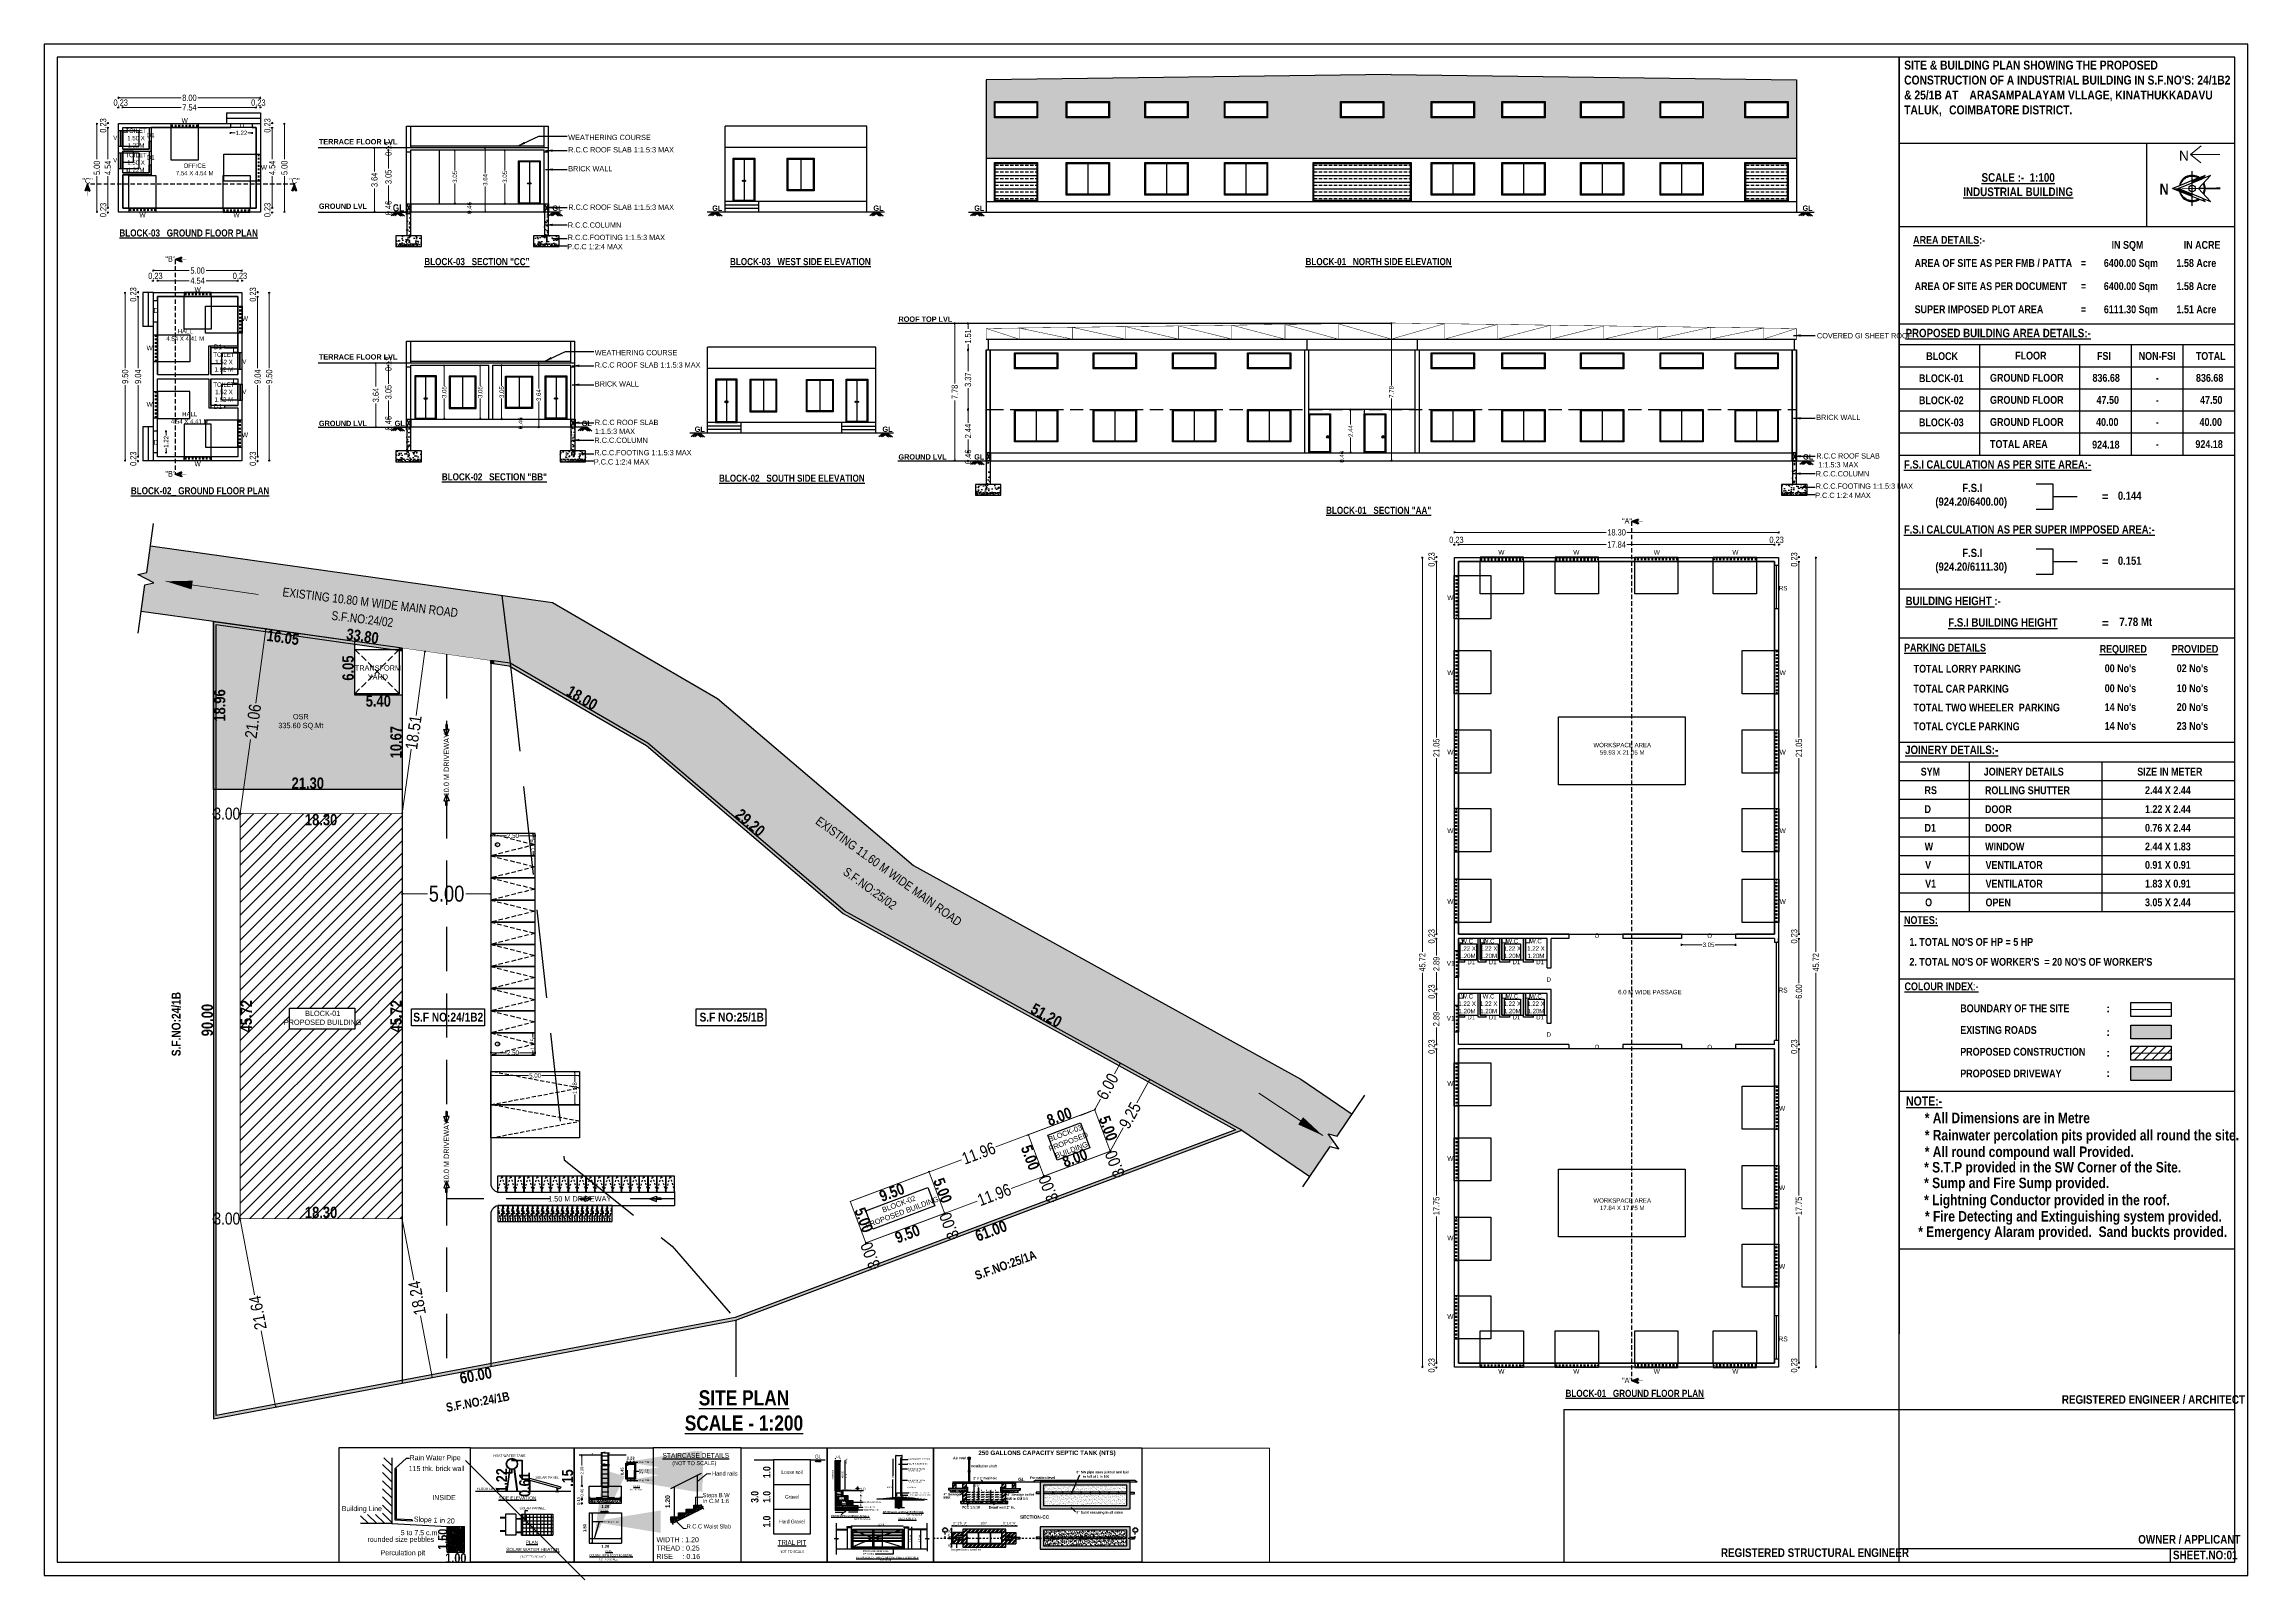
# Model space of a CAD drawing. Header units: metres. Extents: x 119974 to 120330, y -25692 to -25590.
# Drawn here: x 120019.2 to 120143.6, y -25687.8 to -25601.1 of the extents above; entities that cross this region are included whole.
import ezdxf
from ezdxf.enums import TextEntityAlignment as Align
from ezdxf.lldxf.tags import DXFTag

# ---------------------------------------------------------------- set-up
doc = ezdxf.new("R2010")
doc.units = ezdxf.units.M
doc.header["$MEASUREMENT"] = 0
doc.header["$PDMODE"] = 35
for name, pattern in [('ACAD_ISO04W100', [30, 24, -3, 0, -3]), ('DASH', [0.35, 0.25, -0.1]), ('Dashed', [0.75, 0.5, -0.25]), ('DASHED2', [0.375, 0.25, -0.125]), ('HIDDEN', [0.375, 0.25, -0.125])]:
    doc.linetypes.add(name, pattern=pattern)
for name, color, linetype in [('BLK_1_FLR_0_ACROOM_1_LIGHT_VENTILATION_1', 3, 'Continuous'), ('BLK_1_FLR_0_BLT_UP_AREA', 1, 'Continuous'), ('BLK_1_FLR_0_EXIT_WIDTH_DOOR', 2, 'Continuous'), ('BLK_1_FLR_0_URINAL', 235, 'Continuous'), ('BLK_1_FLR_0_WATER_CLOSET', 213, 'Continuous'), ('BLK_1_HT_OF_BLDG', 5, 'Continuous'), ('BLK_1_PLINTH_HEIGHT', 7, 'Continuous'), ('BLK_2_FLR_0_BLT_UP_AREA', 1, 'Continuous'), ('BLK_2_FLR_0_EXIT_WIDTH_DOOR', 2, 'Continuous'), ('BLK_2_FLR_0_REGULAR_ROOM_1', 117, 'Continuous'), ('BLK_2_FLR_0_REGULAR_ROOM_2', 117, 'Continuous'), ('BLK_2_FLR_0_ROOM_1_LIGHT_VENTILATION_1', 4, 'Continuous'), ('BLK_2_FLR_0_ROOM_2_LIGHT_VENTILATION_1', 4, 'Continuous'), ('BLK_2_FLR_0_URINAL', 235, 'Continuous'), ('BLK_2_FLR_0_WATER_CLOSET', 213, 'Continuous'), ('BLK_2_HT_OF_BLDG', 5, 'Continuous'), ('BLK_2_PLINTH_HEIGHT', 7, 'Continuous'), ('BLK_3_COVERED_AREA', 140, 'Continuous'), ('BLK_3_FLR_0_BLT_UP_AREA', 1, 'Continuous'), ('BLK_3_FLR_0_EXIT_WIDTH_DOOR', 2, 'Continuous'), ('BLK_3_FLR_0_REGULAR_ROOM_1', 117, 'Continuous'), ('BLK_3_FLR_0_ROOM_1_LIGHT_VENTILATION_1', 4, 'Continuous'), ('BLK_3_FLR_0_URINAL', 235, 'Continuous'), ('BLK_3_FLR_0_WATER_CLOSET', 213, 'Continuous'), ('BLK_3_HT_OF_BLDG', 5, 'Continuous'), ('BLK_3_PLINTH_HEIGHT', 7, 'Continuous'), ('Boundary Line', 96, 'Continuous'), ('FLOOR-STILT', 7, 'Continuous'), ('Grid Line', 8, 'Continuous'), ('HATCH', 251, 'Continuous'), ('LVL', 220, 'Continuous'), ('sheet', 7, 'Continuous'), ('SURVEY- BON', 7, 'Continuous'), ('Text', 7, 'Continuous'), ('TOILET_VENTILATION', 6, 'Continuous'), ('Window', 34, 'Continuous'), ('WORKSHOP_AREA', 121, 'Continuous')]:
    doc.layers.add(name, color=color, linetype=linetype)
for name, color, linetype, lineweight in [('BLK_1_FLR_0_WASH', 243, 'Continuous', 0), ('BLK_2_FLR_0_WASH', 243, 'Continuous', 0), ('BLK_3_FLR_0_WASH', 243, 'Continuous', 0), ('LOCATION_PLAN', 7, 'Continuous', 0), ('NORTH_DIRECTION', 7, 'Continuous', 0)]:
    doc.layers.add(name, color=color, linetype=linetype, lineweight=lineweight)
doc.styles.add('Arial', font='swissc.ttf')
doc.styles.add('bold', font='GOTHICB.TTF')
doc.styles.add('regular', font='arial.ttf')
doc.styles.get("Standard").update_dxf_attribs({"font": 'swisscb.ttf'})
doc.styles.add('style', font='ARIALN.TTF', dxfattribs={"height": 9})
doc.styles.add('STYLE1', font='swisscl.ttf')
doc.styles.add('STYLE4', font='arial.ttf', dxfattribs={"height": 1.2})
doc.styles.add('tit', font='swissci.ttf')
doc.styles.add('title text', font='arial.ttf')
doc.styles.add('USA TEXT', font='GOTHIC.TTF')
tags = doc.linetypes.add('DIVIDE2', pattern=[0.625, 0.25, -0.125, 0, -0.125, 0, -0.125]).pattern_tags.tags
tags[14:15] = [DXFTag(74, 4), DXFTag(75, 0), DXFTag(340, '0'), DXFTag(46, 1.0), DXFTag(50, 0.0), DXFTag(44, 0.0), DXFTag(45, 0.0)]
tags[12:13] = [DXFTag(74, 4), DXFTag(75, 0), DXFTag(340, '0'), DXFTag(46, 1.0), DXFTag(50, 0.0), DXFTag(44, 0.0), DXFTag(45, 0.0)]
tags[10:11] = [DXFTag(74, 4), DXFTag(75, 0), DXFTag(340, '0'), DXFTag(46, 1.0), DXFTag(50, 0.0), DXFTag(44, 0.0), DXFTag(45, 0.0)]
tags[8:9] = [DXFTag(74, 4), DXFTag(75, 0), DXFTag(340, '0'), DXFTag(46, 1.0), DXFTag(50, 0.0), DXFTag(44, 0.0), DXFTag(45, 0.0)]
tags[6:7] = [DXFTag(74, 4), DXFTag(75, 0), DXFTag(340, '0'), DXFTag(46, 1.0), DXFTag(50, 0.0), DXFTag(44, 0.0), DXFTag(45, 0.0)]
tags[4:5] = [DXFTag(74, 4), DXFTag(75, 0), DXFTag(340, '0'), DXFTag(46, 1.0), DXFTag(50, 0.0), DXFTag(44, 0.0), DXFTag(45, 0.0)]
doc.linetypes.add('ZIGZAG', pattern='A,0.0001,-0.2,[131,ltypeshp.shx,S=0.2,R=0,X=-0.2,Y=0],-0.4,[131,ltypeshp.shx,S=0.2,R=180,X=0.2,Y=0],-0.2', length=0.8001)
doc.dimstyles.new('Copy of Standard', dxfattribs={"dimtxt": 9, "dimasz": 7, "dimexe": 0.18, "dimexo": 0.0625, "dimgap": 0.09, "dimtad": 0, "dimdec": 0, "dimzin": 0, "dimdsep": 46, "dimlunit": 3, "dimtxsty": 'Standard', "dimcen": 0.09, "dimse1": 1, "dimse2": 1, "dimsd1": 1, "dimsd2": 1, "dimadec": 0, "dimazin": 0, "dimtfac": 1, "dimtdec": 0, "dimtofl": 0, "dimtmove": 0, "dimatfit": 3, "dimfxl": 0, "dimtolj": 1, "dimtzin": 0, "dimarcsym": 0})
doc.dimstyles.new('FLOOR DIM', dxfattribs={"dimtxt": 0.55, "dimasz": 0.05, "dimexe": 0.075, "dimexo": 0.3, "dimgap": 0.025, "dimtad": 0, "dimdec": 1, "dimzin": 3, "dimdsep": 46, "dimtxsty": 'Standard', "dimblk": 'JM1', "dimcen": -0.09, "dimse1": 1, "dimse2": 1, "dimsd1": 1, "dimsd2": 1, "dimclrd": 5, "dimclre": 250, "dimclrt": 3, "dimazin": 0, "dimtfac": 0.65, "dimtdec": 1, "dimtix": 1, "dimtofl": 0, "dimtmove": 0, "dimatfit": 2, "dimfxl": 0, "dimfrac": 1, "dimtolj": 1, "dimlwd": 18, "dimlwe": -1, "dimarcsym": 0})
doc.dimstyles.new('FLOOR DIM BUILDING DIM', dxfattribs={"dimtxt": 0.25, "dimasz": 0.025, "dimexe": 0.075, "dimexo": 0.3, "dimgap": 0.09, "dimtad": 0, "dimzin": 3, "dimdsep": 46, "dimtxsty": 'Arial', "dimblk": 'JM1', "dimcen": -0.09, "dimse1": 1, "dimse2": 1, "dimclrd": 5, "dimclre": 250, "dimclrt": 3, "dimazin": 0, "dimtfac": 0.65, "dimtix": 1, "dimtofl": 0, "dimtmove": 0, "dimatfit": 2, "dimfxl": 0, "dimfrac": 1, "dimtolj": 1, "dimlwd": 18, "dimlwe": -1, "dimarcsym": 0})
doc.dimstyles.new('PLAN', dxfattribs={"dimtxt": 12, "dimasz": 6, "dimexe": 6, "dimexo": 24, "dimgap": 3, "dimtad": 0, "dimdec": 1, "dimzin": 0, "dimdsep": 46, "dimlunit": 4, "dimtxsty": 'Standard', "dimblk": 'OBLIQUE', "dimcen": 0.09, "dimclrd": 1, "dimclre": 1, "dimclrt": 3, "dimadec": 0, "dimazin": 0, "dimtfac": 1, "dimtdec": 1, "dimtofl": 0, "dimtmove": 2, "dimatfit": 3, "dimldrblk": 'OBLIQUE', "dimfxl": 0, "dimtolj": 1, "dimtzin": 0, "dimarcsym": 0})
doc.dimstyles.get("Standard").update_dxf_attribs({"dimtxt": 1.5, "dimasz": 0.18, "dimexe": 0.18, "dimexo": 0.0625, "dimgap": 0.09, "dimtad": 0, "dimzin": 0, "dimdsep": 46, "dimtxsty": 'Standard', "dimcen": 0.09, "dimse1": 1, "dimse2": 1, "dimsd1": 1, "dimsd2": 1, "dimclrt": 256, "dimadec": 0, "dimazin": 0, "dimtfac": 1, "dimtofl": 0, "dimtmove": 0, "dimatfit": 3, "dimfxl": 0, "dimtolj": 1, "dimtzin": 0, "dimarcsym": 0})
doc.dimstyles.new('style1', dxfattribs={"dimtxt": 12, "dimasz": 7, "dimexe": 4, "dimexo": 6, "dimgap": 2, "dimtad": 0, "dimtoh": 1, "dimdec": 1, "dimzin": 3, "dimdsep": 46, "dimlunit": 4, "dimtxsty": 'STYLE1', "dimblk": 'OBLIQUE', "dimcen": 0.09, "dimclrd": 2, "dimclre": 2, "dimclrt": 4, "dimadec": 0, "dimazin": 0, "dimtfac": 0.5, "dimtdec": 1, "dimtofl": 0, "dimtmove": 2, "dimatfit": 3, "dimfxl": 0, "dimtolj": 1, "dimtzin": 0, "dimarcsym": 0})
pattern_1 = [(45, (-38777.77, -24861.55), (-42.41904, 42.41904), []), (45, (-38749.49, -24861.55), (-42.41904, 42.41904), [])]
pattern_2 = [(37.5, (-38777.767, -24861.547), (-0.755789, 23.117869), [0, -18.2368316, 0, -20.3964564, 0, -19.496613]), (7.5, (-38777.767, -24861.547), (21.233631, 33.85987), [0, -9.838291, 0, -16.437144, 0, -6.298906]), (327.5, (-38792.525, -24861.547), (37.363211, 0.067897), [0, -5.998958, 0, -21.596248, 0, -28.1951015]), (317.5, (-38792.525, -24861.547), (36.067253, 10.530277), [0, -2.999479, 0, -14.15754, 0, -16.197186])]
pattern_3 = [(37.5, (-38777.767, -24861.547), (-2.015437, 61.64765), [0, -48.63155, 0, -54.39055, 0, -51.99097]), (7.5, (-38777.77, -24861.55), (56.62302, 90.29299), [0, -26.23544, 0, -43.832385, 0, -16.79708]), (327.5, (-38817.12, -24861.547), (99.63523, 0.18106), [0, -15.99722, 0, -57.589995, 0, -75.18694]), (317.5, (-38817.12, -24861.55), (96.17934, 28.08074), [0, -7.99861, 0, -37.75344, 0, -43.192496])]
pattern_4 = [(37.5, (92955.92725, 5724.55696), (-0.002007312, 0.061399115), [0, -0.04843549, 0, -0.054171273, 0, -0.051781364]), (7.5, (92955.92725, 5724.55696), (0.05639474, 0.08992897), [0, -0.026129673, 0, -0.043655673, 0, -0.016729364]), (327.5, (92955.888055, 5724.55696), (0.099233546, 0.000180328), [0, -0.015932727, 0, -0.057357818, 0, -0.074883818]), (317.5, (92955.888055, 5724.55696), (0.09579159, 0.02796753), [0, -0.007966364, 0, -0.037601236, 0, -0.043018364])]

# ---------------------------------------------------------------- blocks, each defined once
blk = doc.blocks.new('BDFB')
at = {"layer": 'Text', "color": 1, "ltscale": 1.5}
for p, q in [((114583.08, -26644.17), (114583.08, -26645.08)), ((114583.11, -26644.17), (114583.11, -26645.08))]:
    blk.add_line(p, q, dxfattribs=at)
blk.add_lwpolyline([(114583.21, -26644.17), (114583.21, -26645.08), (114582.98, -26645.08), (114582.98, -26644.17)], close=True, dxfattribs=at)
blk = doc.blocks.new('DFGHGDR')
at = {"color": 34, "linetype": 'DASHED2', "ltscale": 0.3}
for p, q in [((114585.77, -26648.57), (114584.25, -26648.57)), ((114585.77, -26648.62), (114584.25, -26648.62))]:
    blk.add_line(p, q, dxfattribs=at)
at = {"color": 1, "ltscale": 0.3}
for p, q in [((114584.3, -26648.57), (114584.3, -26648.62)), ((114585.72, -26648.57), (114585.72, -26648.62))]:
    blk.add_line(p, q, dxfattribs=at)
blk.add_lwpolyline([(114585.77, -26648.48), (114585.77, -26648.71), (114584.25, -26648.71), (114584.25, -26648.48)], close=True, dxfattribs=at)
blk = doc.blocks.new('JM1')
at = {"color": 2}
for p, q in [((0, 2), (0, -2)), ((-0.884, -0.884), (0.884, 0.884)), ((-3, 0), (0, 0))]:
    blk.add_line(p, q, dxfattribs=at)
blk = doc.blocks.new('*D56')
at = {"layer": 'Defpoints', "color": 0, "ltscale": 1.5}
for p in [(120023.42, -25605.59), (120022.82, -25605.82), (120023.65, -25605.82)]:
    blk.add_point(p, dxfattribs=at)
at = {"layer": 'Text', "color": 5, "lineweight": 18, "ltscale": 1.5}
for p, q in [((120022.82, -25605.56), (120022.82, -25605.54)), ((120022.82, -25605.84), (120022.82, -25605.87))]:
    blk.add_line(p, q, dxfattribs=at)
at = {"layer": 'Text', "color": 5, "lineweight": 18, "ltscale": 1.5, "xscale": 0.025, "yscale": 0.025, "zscale": 0.025}
for p, rotation in [((120022.82, -25605.59), 270), ((120022.82, -25605.82), 90)]:
    blk.add_blockref('JM1', p, dxfattribs=dict(at, rotation=rotation))
at = {"layer": 'Text', "color": 3, "ltscale": 1.5, "insert": (120022.55, -25605.7), "char_height": 0.35, "attachment_point": 5, "rotation": 90, "style": 'Arial'}
blk.add_mtext('\\A1;0.23', dxfattribs=at)
blk = doc.blocks.new('*D57')
at = {"layer": 'Defpoints', "color": 0, "ltscale": 1.5}
for p in [(120023.65, -25605.82), (120022.82, -25610.36), (120023.65, -25610.36)]:
    blk.add_point(p, dxfattribs=at)
at = {"layer": 'Text', "color": 5, "lineweight": 18, "ltscale": 1.5}
for p, q in [((120022.82, -25605.84), (120022.82, -25607.61)), ((120022.82, -25610.33), (120022.82, -25608.57))]:
    blk.add_line(p, q, dxfattribs=at)
at = {"layer": 'Text', "color": 5, "lineweight": 18, "ltscale": 1.5, "xscale": 0.025, "yscale": 0.025, "zscale": 0.025}
for p, rotation in [((120022.82, -25605.82), 90), ((120022.82, -25610.36), 270)]:
    blk.add_blockref('JM1', p, dxfattribs=dict(at, rotation=rotation))
at = {"layer": 'Text', "color": 3, "ltscale": 1.5, "insert": (120022.82, -25608.09), "char_height": 0.35, "attachment_point": 5, "rotation": 90, "style": 'Arial'}
blk.add_mtext('\\A1;4.54', dxfattribs=at)
blk = doc.blocks.new('*D58')
at = {"layer": 'Defpoints', "color": 0, "ltscale": 1.5}
for p in [(120022.82, -25610.59), (120023.42, -25610.59), (120023.65, -25610.36)]:
    blk.add_point(p, dxfattribs=at)
at = {"layer": 'Text', "color": 5, "lineweight": 18, "ltscale": 1.5}
for p, q in [((120022.82, -25610.33), (120022.82, -25610.31)), ((120022.82, -25610.61), (120022.82, -25610.64))]:
    blk.add_line(p, q, dxfattribs=at)
at = {"layer": 'Text', "color": 5, "lineweight": 18, "ltscale": 1.5, "xscale": 0.025, "yscale": 0.025, "zscale": 0.025}
for p, rotation in [((120022.82, -25610.36), 270), ((120022.82, -25610.59), 90)]:
    blk.add_blockref('JM1', p, dxfattribs=dict(at, rotation=rotation))
at = {"layer": 'Text', "color": 3, "ltscale": 1.5, "insert": (120022.55, -25610.47), "char_height": 0.35, "attachment_point": 5, "rotation": 90, "style": 'Arial'}
blk.add_mtext('\\A1;0.23', dxfattribs=at)
blk = doc.blocks.new('*D59')
at = {"layer": 'Defpoints', "color": 0, "ltscale": 1.5}
for p in [(120022.2, -25605.59), (120023.42, -25605.59), (120023.42, -25610.59)]:
    blk.add_point(p, dxfattribs=at)
at = {"layer": 'Text', "color": 5, "lineweight": 18, "ltscale": 1.5}
for p, q in [((120022.2, -25605.61), (120022.2, -25607.61)), ((120022.2, -25610.56), (120022.2, -25608.56))]:
    blk.add_line(p, q, dxfattribs=at)
at = {"layer": 'Text', "color": 5, "lineweight": 18, "ltscale": 1.5, "xscale": 0.025, "yscale": 0.025, "zscale": 0.025}
for p, rotation in [((120022.2, -25605.59), 90), ((120022.2, -25610.59), 270)]:
    blk.add_blockref('JM1', p, dxfattribs=dict(at, rotation=rotation))
at = {"layer": 'Text', "color": 3, "ltscale": 1.5, "insert": (120022.2, -25608.09), "char_height": 0.35, "attachment_point": 5, "rotation": 90, "style": 'Arial'}
blk.add_mtext('\\A1;5.00', dxfattribs=at)
blk = doc.blocks.new('*D60')
at = {"layer": 'Defpoints', "color": 0, "ltscale": 1.5}
for p in [(120031.19, -25610.36), (120031.42, -25610.59), (120032.09, -25610.36)]:
    blk.add_point(p, dxfattribs=at)
at = {"layer": 'Text', "color": 5, "lineweight": 18, "ltscale": 1.5}
for p, q in [((120032.09, -25610.33), (120032.09, -25610.31)), ((120032.09, -25610.61), (120032.09, -25610.64))]:
    blk.add_line(p, q, dxfattribs=at)
at = {"layer": 'Text', "color": 5, "lineweight": 18, "ltscale": 1.5, "xscale": 0.025, "yscale": 0.025, "zscale": 0.025}
for p, rotation in [((120032.09, -25610.36), 270), ((120032.09, -25610.59), 90)]:
    blk.add_blockref('JM1', p, dxfattribs=dict(at, rotation=rotation))
at = {"layer": 'Text', "color": 3, "ltscale": 1.5, "insert": (120031.82, -25610.47), "char_height": 0.35, "attachment_point": 5, "rotation": 90, "style": 'Arial'}
blk.add_mtext('\\A1;0.23', dxfattribs=at)
blk = doc.blocks.new('*D61')
at = {"layer": 'Defpoints', "color": 0, "ltscale": 1.5}
for p in [(120031.19, -25605.82), (120032.09, -25605.82), (120031.19, -25610.36)]:
    blk.add_point(p, dxfattribs=at)
at = {"layer": 'Text', "color": 5, "lineweight": 18, "ltscale": 1.5}
for p, q in [((120032.09, -25605.84), (120032.09, -25607.61)), ((120032.09, -25610.33), (120032.09, -25608.57))]:
    blk.add_line(p, q, dxfattribs=at)
at = {"layer": 'Text', "color": 5, "lineweight": 18, "ltscale": 1.5, "xscale": 0.025, "yscale": 0.025, "zscale": 0.025}
for p, rotation in [((120032.09, -25605.82), 90), ((120032.09, -25610.36), 270)]:
    blk.add_blockref('JM1', p, dxfattribs=dict(at, rotation=rotation))
at = {"layer": 'Text', "color": 3, "ltscale": 1.5, "insert": (120032.09, -25608.09), "char_height": 0.35, "attachment_point": 5, "rotation": 90, "style": 'Arial'}
blk.add_mtext('\\A1;4.54', dxfattribs=at)
blk = doc.blocks.new('*D62')
at = {"layer": 'Defpoints', "color": 0, "ltscale": 1.5}
for p in [(120031.42, -25605.59), (120032.09, -25605.59), (120031.19, -25605.82)]:
    blk.add_point(p, dxfattribs=at)
at = {"layer": 'Text', "color": 5, "lineweight": 18, "ltscale": 1.5}
for p, q in [((120032.09, -25605.56), (120032.09, -25605.54)), ((120032.09, -25605.84), (120032.09, -25605.87))]:
    blk.add_line(p, q, dxfattribs=at)
at = {"layer": 'Text', "color": 5, "lineweight": 18, "ltscale": 1.5, "xscale": 0.025, "yscale": 0.025, "zscale": 0.025}
for p, rotation in [((120032.09, -25605.59), 270), ((120032.09, -25605.82), 90)]:
    blk.add_blockref('JM1', p, dxfattribs=dict(at, rotation=rotation))
at = {"layer": 'Text', "color": 3, "ltscale": 1.5, "insert": (120031.82, -25605.7), "char_height": 0.35, "attachment_point": 5, "rotation": 90, "style": 'Arial'}
blk.add_mtext('\\A1;0.23', dxfattribs=at)
blk = doc.blocks.new('*D63')
at = {"layer": 'Defpoints', "color": 0, "ltscale": 1.5}
for p in [(120031.42, -25605.59), (120031.42, -25610.59), (120032.78, -25610.59)]:
    blk.add_point(p, dxfattribs=at)
at = {"layer": 'Text', "color": 5, "lineweight": 18, "ltscale": 1.5}
for p, q in [((120032.78, -25605.61), (120032.78, -25607.61)), ((120032.78, -25610.56), (120032.78, -25608.56))]:
    blk.add_line(p, q, dxfattribs=at)
at = {"layer": 'Text', "color": 5, "lineweight": 18, "ltscale": 1.5, "xscale": 0.025, "yscale": 0.025, "zscale": 0.025}
for p, rotation in [((120032.78, -25605.59), 90), ((120032.78, -25610.59), 270)]:
    blk.add_blockref('JM1', p, dxfattribs=dict(at, rotation=rotation))
at = {"layer": 'Text', "color": 3, "ltscale": 1.5, "insert": (120032.78, -25608.09), "char_height": 0.35, "attachment_point": 5, "rotation": 90, "style": 'Arial'}
blk.add_mtext('\\A1;5.00', dxfattribs=at)
blk = doc.blocks.new('*D43')
at = {"layer": 'Defpoints', "color": 0, "ltscale": 1.5}
for p in [(120023.42, -25605.59), (120023.65, -25604.68), (120023.65, -25605.82)]:
    blk.add_point(p, dxfattribs=at)
at = {"layer": 'Text', "color": 5, "lineweight": 18, "ltscale": 1.5}
for p, q in [((120023.4, -25604.68), (120023.37, -25604.68)), ((120023.68, -25604.68), (120023.7, -25604.68))]:
    blk.add_line(p, q, dxfattribs=at)
at = {"layer": 'Text', "color": 5, "lineweight": 18, "ltscale": 1.5, "xscale": 0.025, "yscale": 0.025, "zscale": 0.025}
blk.add_blockref('JM1', (120023.42, -25604.68), dxfattribs=at)
at = {"layer": 'Text', "color": 5, "lineweight": 18, "ltscale": 1.5, "xscale": 0.025, "yscale": 0.025, "zscale": 0.025, "rotation": 180}
blk.add_blockref('JM1', (120023.65, -25604.68), dxfattribs=at)
at = {"layer": 'Text', "color": 3, "ltscale": 1.5, "insert": (120023.54, -25604.41), "char_height": 0.35, "attachment_point": 5, "style": 'Arial'}
blk.add_mtext('\\A1;0.23', dxfattribs=at)
blk = doc.blocks.new('*D44')
at = {"layer": 'Defpoints', "color": 0, "ltscale": 1.5}
for p in [(120031.19, -25604.68), (120023.65, -25605.82), (120031.19, -25605.82)]:
    blk.add_point(p, dxfattribs=at)
at = {"layer": 'Text', "color": 5, "lineweight": 18, "ltscale": 1.5}
for p, q in [((120023.68, -25604.68), (120026.95, -25604.68)), ((120031.17, -25604.68), (120027.9, -25604.68))]:
    blk.add_line(p, q, dxfattribs=at)
at = {"layer": 'Text', "color": 5, "lineweight": 18, "ltscale": 1.5, "xscale": 0.025, "yscale": 0.025, "zscale": 0.025, "rotation": 180}
blk.add_blockref('JM1', (120023.65, -25604.68), dxfattribs=at)
at = {"layer": 'Text', "color": 5, "lineweight": 18, "ltscale": 1.5, "xscale": 0.025, "yscale": 0.025, "zscale": 0.025}
blk.add_blockref('JM1', (120031.19, -25604.68), dxfattribs=at)
at = {"layer": 'Text', "color": 3, "ltscale": 1.5, "insert": (120027.42, -25604.68), "char_height": 0.35, "attachment_point": 5, "style": 'Arial'}
blk.add_mtext('\\A1;7.54', dxfattribs=at)
blk = doc.blocks.new('*D45')
at = {"layer": 'Defpoints', "color": 0, "ltscale": 1.5}
for p in [(120031.42, -25604.68), (120031.42, -25605.59), (120031.19, -25605.82)]:
    blk.add_point(p, dxfattribs=at)
at = {"layer": 'Text', "color": 5, "lineweight": 18, "ltscale": 1.5}
for p, q in [((120031.17, -25604.68), (120031.14, -25604.68)), ((120031.45, -25604.68), (120031.47, -25604.68))]:
    blk.add_line(p, q, dxfattribs=at)
at = {"layer": 'Text', "color": 5, "lineweight": 18, "ltscale": 1.5, "xscale": 0.025, "yscale": 0.025, "zscale": 0.025}
blk.add_blockref('JM1', (120031.19, -25604.68), dxfattribs=at)
at = {"layer": 'Text', "color": 5, "lineweight": 18, "ltscale": 1.5, "xscale": 0.025, "yscale": 0.025, "zscale": 0.025, "rotation": 180}
blk.add_blockref('JM1', (120031.42, -25604.68), dxfattribs=at)
at = {"layer": 'Text', "color": 3, "ltscale": 1.5, "insert": (120031.31, -25604.41), "char_height": 0.35, "attachment_point": 5, "style": 'Arial'}
blk.add_mtext('\\A1;0.23', dxfattribs=at)
blk = doc.blocks.new('*D46')
at = {"layer": 'Defpoints', "color": 0, "ltscale": 1.5}
for p in [(120023.42, -25604.14), (120023.42, -25605.59), (120031.42, -25605.59)]:
    blk.add_point(p, dxfattribs=at)
at = {"layer": 'Text', "color": 5, "lineweight": 18, "ltscale": 1.5}
for p, q in [((120023.45, -25604.14), (120026.95, -25604.14)), ((120031.4, -25604.14), (120027.9, -25604.14))]:
    blk.add_line(p, q, dxfattribs=at)
at = {"layer": 'Text', "color": 5, "lineweight": 18, "ltscale": 1.5, "xscale": 0.025, "yscale": 0.025, "zscale": 0.025, "rotation": 180}
blk.add_blockref('JM1', (120023.42, -25604.14), dxfattribs=at)
at = {"layer": 'Text', "color": 5, "lineweight": 18, "ltscale": 1.5, "xscale": 0.025, "yscale": 0.025, "zscale": 0.025}
blk.add_blockref('JM1', (120031.42, -25604.14), dxfattribs=at)
at = {"layer": 'Text', "color": 3, "ltscale": 1.5, "insert": (120027.42, -25604.14), "char_height": 0.35, "attachment_point": 5, "style": 'Arial'}
blk.add_mtext('\\A1;8.00', dxfattribs=at)
blk = doc.blocks.new('*D64')
at = {"layer": 'Defpoints', "color": 0, "ltscale": 1.5}
for p in [(120024.52, -25624.4), (120025.38, -25624.63), (120025.61, -25624.4)]:
    blk.add_point(p, dxfattribs=at)
at = {"layer": 'Text', "color": 5, "lineweight": 18, "ltscale": 1.5}
for p, q in [((120024.52, -25624.37), (120024.52, -25624.35)), ((120024.52, -25624.65), (120024.52, -25624.68))]:
    blk.add_line(p, q, dxfattribs=at)
at = {"layer": 'Text', "color": 5, "lineweight": 18, "ltscale": 1.5, "xscale": 0.025, "yscale": 0.025, "zscale": 0.025}
for p, rotation in [((120024.52, -25624.4), 270), ((120024.52, -25624.63), 90)]:
    blk.add_blockref('JM1', p, dxfattribs=dict(at, rotation=rotation))
at = {"layer": 'Text', "color": 3, "ltscale": 1.5, "insert": (120024.25, -25624.51), "char_height": 0.35, "attachment_point": 5, "rotation": 90, "style": 'Arial'}
blk.add_mtext('\\A1;0.23', dxfattribs=at)
blk = doc.blocks.new('*D65')
at = {"layer": 'Defpoints', "color": 0, "ltscale": 1.5}
for p in [(120024.52, -25615.36), (120025.61, -25615.36), (120025.61, -25624.4)]:
    blk.add_point(p, dxfattribs=at)
at = {"layer": 'Text', "color": 5, "lineweight": 18, "ltscale": 1.5}
for p, q in [((120024.52, -25615.38), (120024.52, -25619.4)), ((120024.52, -25624.37), (120024.52, -25620.36))]:
    blk.add_line(p, q, dxfattribs=at)
at = {"layer": 'Text', "color": 5, "lineweight": 18, "ltscale": 1.5, "xscale": 0.025, "yscale": 0.025, "zscale": 0.025}
for p, rotation in [((120024.52, -25615.36), 90), ((120024.52, -25624.4), 270)]:
    blk.add_blockref('JM1', p, dxfattribs=dict(at, rotation=rotation))
at = {"layer": 'Text', "color": 3, "ltscale": 1.5, "insert": (120024.52, -25619.88), "char_height": 0.35, "attachment_point": 5, "rotation": 90, "style": 'Arial'}
blk.add_mtext('\\A1;9.04', dxfattribs=at)
blk = doc.blocks.new('*D66')
at = {"layer": 'Defpoints', "color": 0, "ltscale": 1.5}
for p in [(120024.52, -25615.13), (120025.38, -25615.13), (120025.61, -25615.36)]:
    blk.add_point(p, dxfattribs=at)
at = {"layer": 'Text', "color": 5, "lineweight": 18, "ltscale": 1.5}
for p, q in [((120024.52, -25615.1), (120024.52, -25615.08)), ((120024.52, -25615.38), (120024.52, -25615.41))]:
    blk.add_line(p, q, dxfattribs=at)
at = {"layer": 'Text', "color": 5, "lineweight": 18, "ltscale": 1.5, "xscale": 0.025, "yscale": 0.025, "zscale": 0.025}
for p, rotation in [((120024.52, -25615.13), 270), ((120024.52, -25615.36), 90)]:
    blk.add_blockref('JM1', p, dxfattribs=dict(at, rotation=rotation))
at = {"layer": 'Text', "color": 3, "ltscale": 1.5, "insert": (120024.25, -25615.24), "char_height": 0.35, "attachment_point": 5, "rotation": 90, "style": 'Arial'}
blk.add_mtext('\\A1;0.23', dxfattribs=at)
blk = doc.blocks.new('*D67')
at = {"layer": 'Defpoints', "color": 0, "ltscale": 1.5}
for p in [(120025.38, -25615.13), (120023.79, -25624.63), (120025.38, -25624.63)]:
    blk.add_point(p, dxfattribs=at)
at = {"layer": 'Text', "color": 5, "lineweight": 18, "ltscale": 1.5}
for p, q in [((120023.79, -25615.15), (120023.79, -25619.4)), ((120023.79, -25624.6), (120023.79, -25620.36))]:
    blk.add_line(p, q, dxfattribs=at)
at = {"layer": 'Text', "color": 5, "lineweight": 18, "ltscale": 1.5, "xscale": 0.025, "yscale": 0.025, "zscale": 0.025}
for p, rotation in [((120023.79, -25615.13), 90), ((120023.79, -25624.63), 270)]:
    blk.add_blockref('JM1', p, dxfattribs=dict(at, rotation=rotation))
at = {"layer": 'Text', "color": 3, "ltscale": 1.5, "insert": (120023.79, -25619.88), "char_height": 0.35, "attachment_point": 5, "rotation": 90, "style": 'Arial'}
blk.add_mtext('\\A1;9.50', dxfattribs=at)
blk = doc.blocks.new('*D68')
at = {"layer": 'Defpoints', "color": 0, "ltscale": 1.5}
for p in [(120025.38, -25615.13), (120025.61, -25614.46), (120025.61, -25615.36)]:
    blk.add_point(p, dxfattribs=at)
at = {"layer": 'Text', "color": 5, "lineweight": 18, "ltscale": 1.5}
for p, q in [((120025.36, -25614.46), (120025.33, -25614.46)), ((120025.64, -25614.46), (120025.66, -25614.46))]:
    blk.add_line(p, q, dxfattribs=at)
at = {"layer": 'Text', "color": 5, "lineweight": 18, "ltscale": 1.5, "xscale": 0.025, "yscale": 0.025, "zscale": 0.025}
blk.add_blockref('JM1', (120025.38, -25614.46), dxfattribs=at)
at = {"layer": 'Text', "color": 5, "lineweight": 18, "ltscale": 1.5, "xscale": 0.025, "yscale": 0.025, "zscale": 0.025, "rotation": 180}
blk.add_blockref('JM1', (120025.61, -25614.46), dxfattribs=at)
at = {"layer": 'Text', "color": 3, "ltscale": 1.5, "insert": (120025.5, -25614.19), "char_height": 0.35, "attachment_point": 5, "style": 'Arial'}
blk.add_mtext('\\A1;0.23', dxfattribs=at)
blk = doc.blocks.new('*D69')
at = {"layer": 'Defpoints', "color": 0, "ltscale": 1.5}
for p in [(120025.61, -25615.36), (120030.15, -25614.46), (120030.15, -25615.36)]:
    blk.add_point(p, dxfattribs=at)
at = {"layer": 'Text', "color": 5, "lineweight": 18, "ltscale": 1.5}
for p, q in [((120025.64, -25614.46), (120027.41, -25614.46)), ((120030.13, -25614.46), (120028.36, -25614.46))]:
    blk.add_line(p, q, dxfattribs=at)
at = {"layer": 'Text', "color": 5, "lineweight": 18, "ltscale": 1.5, "xscale": 0.025, "yscale": 0.025, "zscale": 0.025, "rotation": 180}
blk.add_blockref('JM1', (120025.61, -25614.46), dxfattribs=at)
at = {"layer": 'Text', "color": 5, "lineweight": 18, "ltscale": 1.5, "xscale": 0.025, "yscale": 0.025, "zscale": 0.025}
blk.add_blockref('JM1', (120030.15, -25614.46), dxfattribs=at)
at = {"layer": 'Text', "color": 3, "ltscale": 1.5, "insert": (120027.88, -25614.46), "char_height": 0.35, "attachment_point": 5, "style": 'Arial'}
blk.add_mtext('\\A1;4.54', dxfattribs=at)
blk = doc.blocks.new('*D70')
at = {"layer": 'Defpoints', "color": 0, "ltscale": 1.5}
for p in [(120030.15, -25615.36), (120030.38, -25614.46), (120030.38, -25615.13)]:
    blk.add_point(p, dxfattribs=at)
at = {"layer": 'Text', "color": 5, "lineweight": 18, "ltscale": 1.5}
for p, q in [((120030.13, -25614.46), (120030.1, -25614.46)), ((120030.41, -25614.46), (120030.43, -25614.46))]:
    blk.add_line(p, q, dxfattribs=at)
at = {"layer": 'Text', "color": 5, "lineweight": 18, "ltscale": 1.5, "xscale": 0.025, "yscale": 0.025, "zscale": 0.025}
blk.add_blockref('JM1', (120030.15, -25614.46), dxfattribs=at)
at = {"layer": 'Text', "color": 5, "lineweight": 18, "ltscale": 1.5, "xscale": 0.025, "yscale": 0.025, "zscale": 0.025, "rotation": 180}
blk.add_blockref('JM1', (120030.38, -25614.46), dxfattribs=at)
at = {"layer": 'Text', "color": 3, "ltscale": 1.5, "insert": (120030.27, -25614.19), "char_height": 0.35, "attachment_point": 5, "style": 'Arial'}
blk.add_mtext('\\A1;0.23', dxfattribs=at)
blk = doc.blocks.new('*D71')
at = {"layer": 'Defpoints', "color": 0, "ltscale": 1.5}
for p in [(120025.38, -25613.89), (120025.38, -25615.13), (120030.38, -25615.13)]:
    blk.add_point(p, dxfattribs=at)
at = {"layer": 'Text', "color": 5, "lineweight": 18, "ltscale": 1.5}
for p, q in [((120025.41, -25613.89), (120027.41, -25613.89)), ((120030.36, -25613.89), (120028.36, -25613.89))]:
    blk.add_line(p, q, dxfattribs=at)
at = {"layer": 'Text', "color": 5, "lineweight": 18, "ltscale": 1.5, "xscale": 0.025, "yscale": 0.025, "zscale": 0.025, "rotation": 180}
blk.add_blockref('JM1', (120025.38, -25613.89), dxfattribs=at)
at = {"layer": 'Text', "color": 5, "lineweight": 18, "ltscale": 1.5, "xscale": 0.025, "yscale": 0.025, "zscale": 0.025}
blk.add_blockref('JM1', (120030.38, -25613.89), dxfattribs=at)
at = {"layer": 'Text', "color": 3, "ltscale": 1.5, "insert": (120027.88, -25613.89), "char_height": 0.35, "attachment_point": 5, "style": 'Arial'}
blk.add_mtext('\\A1;5.00', dxfattribs=at)
blk = doc.blocks.new('*D72')
at = {"layer": 'Defpoints', "color": 0, "ltscale": 1.5}
for p in [(120030.15, -25624.4), (120030.38, -25624.63), (120031.27, -25624.4)]:
    blk.add_point(p, dxfattribs=at)
at = {"layer": 'Text', "color": 5, "lineweight": 18, "ltscale": 1.5}
for p, q in [((120031.27, -25624.37), (120031.27, -25624.35)), ((120031.27, -25624.65), (120031.27, -25624.68))]:
    blk.add_line(p, q, dxfattribs=at)
at = {"layer": 'Text', "color": 5, "lineweight": 18, "ltscale": 1.5, "xscale": 0.025, "yscale": 0.025, "zscale": 0.025}
for p, rotation in [((120031.27, -25624.4), 270), ((120031.27, -25624.63), 90)]:
    blk.add_blockref('JM1', p, dxfattribs=dict(at, rotation=rotation))
at = {"layer": 'Text', "color": 3, "ltscale": 1.5, "insert": (120031, -25624.51), "char_height": 0.35, "attachment_point": 5, "rotation": 90, "style": 'Arial'}
blk.add_mtext('\\A1;0.23', dxfattribs=at)
blk = doc.blocks.new('*D73')
at = {"layer": 'Defpoints', "color": 0, "ltscale": 1.5}
for p in [(120030.15, -25615.36), (120031.27, -25615.36), (120030.15, -25624.4)]:
    blk.add_point(p, dxfattribs=at)
at = {"layer": 'Text', "color": 5, "lineweight": 18, "ltscale": 1.5}
for p, q in [((120031.27, -25615.38), (120031.27, -25619.4)), ((120031.27, -25624.37), (120031.27, -25620.36))]:
    blk.add_line(p, q, dxfattribs=at)
at = {"layer": 'Text', "color": 5, "lineweight": 18, "ltscale": 1.5, "xscale": 0.025, "yscale": 0.025, "zscale": 0.025}
for p, rotation in [((120031.27, -25615.36), 90), ((120031.27, -25624.4), 270)]:
    blk.add_blockref('JM1', p, dxfattribs=dict(at, rotation=rotation))
at = {"layer": 'Text', "color": 3, "ltscale": 1.5, "insert": (120031.27, -25619.88), "char_height": 0.35, "attachment_point": 5, "rotation": 90, "style": 'Arial'}
blk.add_mtext('\\A1;9.04', dxfattribs=at)
blk = doc.blocks.new('*D47')
at = {"layer": 'Defpoints', "color": 0, "ltscale": 1.5}
for p in [(120030.15, -25615.36), (120030.38, -25615.13), (120031.27, -25615.13)]:
    blk.add_point(p, dxfattribs=at)
at = {"layer": 'Text', "color": 5, "lineweight": 18, "ltscale": 1.5}
for p, q in [((120031.27, -25615.1), (120031.27, -25615.08)), ((120031.27, -25615.38), (120031.27, -25615.41))]:
    blk.add_line(p, q, dxfattribs=at)
at = {"layer": 'Text', "color": 5, "lineweight": 18, "ltscale": 1.5, "xscale": 0.025, "yscale": 0.025, "zscale": 0.025}
for p, rotation in [((120031.27, -25615.13), 270), ((120031.27, -25615.36), 90)]:
    blk.add_blockref('JM1', p, dxfattribs=dict(at, rotation=rotation))
at = {"layer": 'Text', "color": 3, "ltscale": 1.5, "insert": (120031, -25615.24), "char_height": 0.35, "attachment_point": 5, "rotation": 90, "style": 'Arial'}
blk.add_mtext('\\A1;0.23', dxfattribs=at)
blk = doc.blocks.new('*D48')
at = {"layer": 'Defpoints', "color": 0, "ltscale": 1.5}
for p in [(120030.38, -25615.13), (120030.38, -25624.63), (120031.92, -25624.63)]:
    blk.add_point(p, dxfattribs=at)
at = {"layer": 'Text', "color": 5, "lineweight": 18, "ltscale": 1.5}
for p, q in [((120031.92, -25615.15), (120031.92, -25619.4)), ((120031.92, -25624.6), (120031.92, -25620.36))]:
    blk.add_line(p, q, dxfattribs=at)
at = {"layer": 'Text', "color": 5, "lineweight": 18, "ltscale": 1.5, "xscale": 0.025, "yscale": 0.025, "zscale": 0.025}
for p, rotation in [((120031.92, -25615.13), 90), ((120031.92, -25624.63), 270)]:
    blk.add_blockref('JM1', p, dxfattribs=dict(at, rotation=rotation))
at = {"layer": 'Text', "color": 3, "ltscale": 1.5, "insert": (120031.92, -25619.88), "char_height": 0.35, "attachment_point": 5, "rotation": 90, "style": 'Arial'}
blk.add_mtext('\\A1;9.50', dxfattribs=at)
blk = doc.blocks.new('SECTION CUT POINTER')
h = blk.add_hatch(color=256)
h.dxf.hatch_style = 1
h.paths.add_polyline_path([(0, 0.55), (-0.26, -0.24), (0, 0), (0.26, -0.24)])
at = {"linetype": 'Continuous', "ltscale": 250}
for p, q in [((-0.33, -0.17), (0, 0.7)), ((0, 0.55), (-0.26, -0.24)), ((0, 0), (-0.26, -0.24)), ((0.33, -0.17), (0, 0.7)), ((0, 0.55), (0.26, -0.24)), ((0, 0), (0.26, -0.24)), ((-0.19, -0.04), (-0.33, -0.17)), ((-0.15, -0.13), (-0.13, -0.12)), ((0.19, -0.04), (0.33, -0.17))]:
    blk.add_line(p, q, dxfattribs=at)
blk.add_line((0, 0.55), (0, 0.7))
at = {"const_width": 0.03}
blk.add_lwpolyline([(0, 0), (0, -0.8)], dxfattribs=at)
blk = doc.blocks.new('YYY6YYY')
h = blk.add_hatch()
h.set_pattern_fill('AR-CONC', color=0, scale=0.003)
h.set_pattern_definition([(50, (110802.61745, -27685.68435), (0.54655401, -0.04781726), [0.05715, -0.62865]), (355, (110802.61745, -27685.68435), (-0.10573026, 0.57317054), [0.04572, -0.50292175]), (100.451445, (110802.663, -27685.68834), (0.44082374, 0.52535326), [0.04857003, -0.53427073]), (46.1842, (110802.61745, -27685.53195), (0.81323712, -0.12612698), [0.085725, -0.942975]), (96.635558, (110802.6852, -27685.5425), (0.7122124, 0.74227837), [0.07285507, -0.80140682]), (351.18415, (110802.61745, -27685.53195), (0.7122124, 0.74227837), [0.0685799, -0.7543792]), (21, (110802.69365, -27685.57005), (0.45484317, -0.306795595), [0.05715, -0.62865]), (326, (110802.69365, -27685.57005), (0.18540609, 0.5525639), [0.04572, -0.50292]), (71.451445, (110802.73156, -27685.5956), (0.64024926, 0.24576831), [0.04857003, -0.53426981]), (37.5, (110802.61745, -27685.68435), (0.00926581, 0.253665117), [0, -0.496824, 0, -0.51054, 0, -0.504825]), (7.5, (110802.61745, -27685.68435), (0.200458988, 0.300541724), [0, -0.291084, 0, -0.485394, 0, -0.192405]), (327.5, (110802.44753, -27685.68435), (0.406771786, -0.017186232), [0, -0.1905, 0, -0.59436, 0, -0.78867]), (317.5, (110802.37133, -27685.68435), (0.444387544, 0.076279473), [0, -0.24765, 0, -0.394716, 0, -0.56007])])
h.paths.add_polyline_path([(113069.89, -26492.17), (113069.66, -26492.17), (113069.66, -26493.8), (113069.89, -26493.8)])
h = blk.add_hatch()
h.set_pattern_fill('AR-CONC', color=0, scale=0.003)
h.set_pattern_definition([(50, (110802.61745, -27685.78002), (0.54655401, -0.04781726), [0.05715, -0.62865]), (355, (110802.61745, -27685.78), (-0.10573026, 0.57317054), [0.04572, -0.50292175]), (100.451445, (110802.663, -27685.784), (0.44082374, 0.52535326), [0.04857003, -0.53427073]), (46.1842, (110802.61745, -27685.6276), (0.81323712, -0.12612698), [0.085725, -0.942975]), (96.635558, (110802.6852, -27685.6381), (0.7122124, 0.74227837), [0.07285507, -0.80140682]), (351.18415, (110802.61745, -27685.6276), (0.7122124, 0.74227837), [0.0685799, -0.7543792]), (21, (110802.69365, -27685.66572), (0.45484317, -0.306795595), [0.05715, -0.62865]), (326, (110802.69365, -27685.6657), (0.18540609, 0.5525639), [0.04572, -0.50292]), (71.451445, (110802.73156, -27685.6913), (0.64024926, 0.24576831), [0.04857003, -0.53426981]), (37.5, (110802.61745, -27685.78002), (0.00926581, 0.253665117), [0, -0.496824, 0, -0.51054, 0, -0.504825]), (7.5, (110802.61745, -27685.78002), (0.200458988, 0.300541724), [0, -0.291084, 0, -0.485394, 0, -0.192405]), (327.5, (110802.44753, -27685.78002), (0.406771786, -0.017186232), [0, -0.1905, 0, -0.59436, 0, -0.78867]), (317.5, (110802.37133, -27685.78002), (0.444387544, 0.076279473), [0, -0.24765, 0, -0.394716, 0, -0.56007])])
h.paths.add_polyline_path([(113069.05, -26493.51), (113069.05, -26493.97), (113070.49, -26493.97), (113070.49, -26493.51)])
h = blk.add_hatch()
h.set_pattern_fill('AR-SAND', color=0, scale=0.003)
h.set_pattern_definition([(37.5, (110802.61745, -27685.78002), (-0.004800094, 0.146823971), [0, -0.115824, 0, -0.12954, 0, -0.123825]), (7.5, (110802.61745, -27685.78002), (0.134856985, 0.21504753), [0, -0.062484, 0, -0.104394, 0, -0.040005]), (327.5, (110802.52373, -27685.78002), (0.237297711, 0.0004311554), [0, -0.0381, 0, -0.13716, 0, -0.17907]), (317.5, (110802.52373, -27685.78002), (0.229066936, 0.066878797), [0, -0.01905, 0, -0.089916, 0, -0.10287])])
h.paths.add_polyline_path([(113069.05, -26493.97), (113069.05, -26494.12), (113070.49, -26494.12), (113070.49, -26493.97)])
at = {"color": 0}
blk.add_line((113069.89, -26493.51), (113069.89, -26492.17), dxfattribs=at)
at = {"color": 0, "linetype": 'HIDDEN', "ltscale": 0.3}
blk.add_line((113069.05, -26493.97), (113070.49, -26493.97), dxfattribs=at)
at = {"color": 0}
blk.add_lwpolyline([(113069.05, -26493.51), (113069.05, -26493.51), (113069.05, -26494.12), (113070.49, -26494.12), (113070.49, -26493.51), (113069.05, -26493.51)], dxfattribs=at)
at = {"layer": 'FLOOR-STILT', "ltscale": 0.3}
for p, q in [((113069.66, -26491.71), (113069.89, -26492.17)), ((113069.66, -26492.17), (113069.89, -26491.71)), ((113069.66, -26492.17), (113069.66, -26493.51))]:
    blk.add_line(p, q, dxfattribs=at)
blk.add_lwpolyline([(113069.66, -26491.71), (113069.89, -26491.71), (113069.89, -26492.17), (113069.66, -26492.17)], close=True, dxfattribs=at)
blk = doc.blocks.new('*D74')
at = {"layer": 'Defpoints', "color": 0, "ltscale": 1.5}
for p in [(120038.65, -25622.28), (120039.68, -25622.28), (120039.68, -25622.74)]:
    blk.add_point(p, dxfattribs=at)
at = {"layer": 'Text', "color": 5, "lineweight": 18, "ltscale": 1.5}
for p, q in [((120038.65, -25622.25), (120038.65, -25622.23)), ((120038.65, -25622.76), (120038.65, -25622.79))]:
    blk.add_line(p, q, dxfattribs=at)
at = {"layer": 'Text', "color": 5, "lineweight": 18, "ltscale": 1.5, "xscale": 0.025, "yscale": 0.025, "zscale": 0.025}
for p, rotation in [((120038.65, -25622.28), 270), ((120038.65, -25622.74), 90)]:
    blk.add_blockref('JM1', p, dxfattribs=dict(at, rotation=rotation))
at = {"layer": 'Text', "color": 3, "ltscale": 1.5, "insert": (120038.65, -25622.51), "char_height": 0.35, "attachment_point": 5, "rotation": 90, "style": 'Arial'}
blk.add_mtext('\\A1;0.46', dxfattribs=at)
blk = doc.blocks.new('fgnfhnhgf')
at = {"layer": 'Text', "ltscale": 1.5}
for points in [[(114471.85, -26570.2), (114473.07, -26570.2), (114473.07, -26572.4), (114471.85, -26572.4)], [(114471.9, -26570.25), (114473.02, -26570.25), (114473.02, -26572.35), (114471.9, -26572.35)]]:
    blk.add_lwpolyline(points, close=True, dxfattribs=at)
for radius in [0.0744, 0.0393]:
    blk.add_circle((114472.92, -26571.51), radius, dxfattribs=at)
blk = doc.blocks.new('wer')
at = {"layer": 'Text', "ltscale": 1.5}
blk.add_line((114323.18, -26845.67), (114323.18, -26847.4), dxfattribs=at)
for points in [[(114321.96, -26845.62), (114324.4, -26845.62), (114324.4, -26847.45), (114321.96, -26847.45)], [(114322.01, -26845.67), (114324.35, -26845.67), (114324.35, -26847.4), (114322.01, -26847.4)]]:
    blk.add_lwpolyline(points, close=True, dxfattribs=at)
blk = doc.blocks.new('*D75')
at = {"layer": 'Defpoints', "color": 0, "ltscale": 1.5}
for p in [(120071.36, -25624.17), (120072.39, -25624.17), (120072.39, -25624.63)]:
    blk.add_point(p, dxfattribs=at)
at = {"layer": 'Text', "color": 5, "lineweight": 18, "ltscale": 1.5}
for p, q in [((120071.36, -25624.14), (120071.36, -25624.12)), ((120071.36, -25624.65), (120071.36, -25624.68))]:
    blk.add_line(p, q, dxfattribs=at)
at = {"layer": 'Text', "color": 5, "lineweight": 18, "ltscale": 1.5, "xscale": 0.025, "yscale": 0.025, "zscale": 0.025}
for p, rotation in [((120071.36, -25624.17), 270), ((120071.36, -25624.63), 90)]:
    blk.add_blockref('JM1', p, dxfattribs=dict(at, rotation=rotation))
at = {"layer": 'Text', "color": 3, "ltscale": 1.5, "insert": (120071.36, -25624.4), "char_height": 0.35, "attachment_point": 5, "rotation": 90, "style": 'Arial'}
blk.add_mtext('\\A1;0.46', dxfattribs=at)
blk = doc.blocks.new('*D49')
at = {"layer": 'Defpoints', "color": 0, "ltscale": 1.5}
for p in [(120071.36, -25621.73), (120072.62, -25621.73), (120072.39, -25624.17)]:
    blk.add_point(p, dxfattribs=at)
at = {"layer": 'Text', "color": 5, "lineweight": 18, "ltscale": 1.5}
for p, q in [((120071.36, -25621.75), (120071.36, -25622.48)), ((120071.36, -25624.14), (120071.36, -25623.42))]:
    blk.add_line(p, q, dxfattribs=at)
at = {"layer": 'Text', "color": 5, "lineweight": 18, "ltscale": 1.5, "xscale": 0.025, "yscale": 0.025, "zscale": 0.025}
for p, rotation in [((120071.36, -25621.73), 90), ((120071.36, -25624.17), 270)]:
    blk.add_blockref('JM1', p, dxfattribs=dict(at, rotation=rotation))
at = {"layer": 'Text', "color": 3, "ltscale": 1.5, "insert": (120071.36, -25622.95), "char_height": 0.35, "attachment_point": 5, "rotation": 90, "style": 'Arial'}
blk.add_mtext('\\A1;2.44', dxfattribs=at)
blk = doc.blocks.new('*D50')
at = {"layer": 'Defpoints', "color": 0, "ltscale": 1.5}
for p in [(120095.25, -25616.85), (120070.61, -25624.63), (120072.62, -25624.63)]:
    blk.add_point(p, dxfattribs=at)
at = {"layer": 'Text', "color": 5, "lineweight": 18, "ltscale": 1.5}
for p, q in [((120070.61, -25616.88), (120070.61, -25620.27)), ((120070.61, -25624.6), (120070.61, -25621.22))]:
    blk.add_line(p, q, dxfattribs=at)
at = {"layer": 'Text', "color": 5, "lineweight": 18, "ltscale": 1.5, "xscale": 0.025, "yscale": 0.025, "zscale": 0.025}
for p, rotation in [((120070.61, -25616.85), 90), ((120070.61, -25624.63), 270)]:
    blk.add_blockref('JM1', p, dxfattribs=dict(at, rotation=rotation))
at = {"layer": 'Text', "color": 3, "ltscale": 1.5, "insert": (120070.61, -25620.74), "char_height": 0.35, "attachment_point": 5, "rotation": 90, "style": 'Arial'}
blk.add_mtext('\\A1;7.78', dxfattribs=at)
blk = doc.blocks.new('*D51')
at = {"layer": 'Defpoints', "color": 0, "ltscale": 1.5}
for p in [(120071.36, -25618.36), (120072.39, -25618.36), (120072.62, -25621.73)]:
    blk.add_point(p, dxfattribs=at)
at = {"layer": 'Text', "color": 5, "lineweight": 18, "ltscale": 1.5}
for p, q in [((120071.36, -25618.39), (120071.36, -25619.57)), ((120071.36, -25621.7), (120071.36, -25620.52))]:
    blk.add_line(p, q, dxfattribs=at)
at = {"layer": 'Text', "color": 5, "lineweight": 18, "ltscale": 1.5, "xscale": 0.025, "yscale": 0.025, "zscale": 0.025}
for p, rotation in [((120071.36, -25618.36), 90), ((120071.36, -25621.73), 270)]:
    blk.add_blockref('JM1', p, dxfattribs=dict(at, rotation=rotation))
at = {"layer": 'Text', "color": 3, "ltscale": 1.5, "insert": (120071.36, -25620.05), "char_height": 0.35, "attachment_point": 5, "rotation": 90, "style": 'Arial'}
blk.add_mtext('\\A1;3.37', dxfattribs=at)
blk = doc.blocks.new('*D52')
at = {"layer": 'Defpoints', "color": 0, "ltscale": 1.5}
for p in [(120071.36, -25616.85), (120095.25, -25616.85), (120072.39, -25618.36)]:
    blk.add_point(p, dxfattribs=at)
at = {"layer": 'Text', "color": 5, "lineweight": 18, "ltscale": 1.5}
for p, q in [((120071.36, -25616.88), (120071.36, -25617.17)), ((120071.36, -25618.34), (120071.36, -25618.04))]:
    blk.add_line(p, q, dxfattribs=at)
at = {"layer": 'Text', "color": 5, "lineweight": 18, "ltscale": 1.5, "xscale": 0.025, "yscale": 0.025, "zscale": 0.025}
for p, rotation in [((120071.36, -25616.85), 90), ((120071.36, -25618.36), 270)]:
    blk.add_blockref('JM1', p, dxfattribs=dict(at, rotation=rotation))
at = {"layer": 'Text', "color": 3, "ltscale": 1.5, "insert": (120071.36, -25617.61), "char_height": 0.35, "attachment_point": 5, "rotation": 90, "style": 'Arial'}
blk.add_mtext('\\A1;1.51', dxfattribs=at)
blk = doc.blocks.new('NORTH POINT')
h = blk.add_hatch(color=256)
h.dxf.hatch_style = 1
h.paths.add_polyline_path([(0, 1.39), (0, 1.93), (-0.27, 1.26, 0.353858), (-1.29, 0), (-1.21, 0, -0.342041), (-0.3, 1.17), (-0.77, 0), (-0.56, 0)])
h = blk.add_hatch(color=256)
h.dxf.hatch_style = 1
h.paths.add_polyline_path([(0.77, 0), (0.56, 0), (0.95, -0.98), (1.29, -1.29), (1.06, -0.73, 0.150986), (1.29, 0), (1.21, 0, -0.140222), (1.03, -0.64)])
at = {"linetype": 'Continuous', "ltscale": 250}
for p, q in [((-1.71, 0), (1.71, 0)), ((-0.5, -1.1), (-0.56, -1.16)), ((0.56, -1.16), (0.5, -1.1))]:
    blk.add_line(p, q, dxfattribs=at)
blk.add_lwpolyline([(0, 2.36, 0, 0.2, 0), (0, -2.79, 0, 0, 0)], format="xyseb")
for points in [[(1.06, -0.73, 0.533339), (0.27, 1.26), (0, 1.93), (-0.27, 1.26, 0.533339), (-1.06, -0.73), (-1.29, -1.29), (-0.95, -0.98), (0, 1.39), (0.95, -0.98), (1.29, -1.29)], [(-1.03, -0.64, -0.506557), (-0.3, 1.17)], [(1.03, -0.64), (0.3, 1.17, -0.506557)]]:
    blk.add_lwpolyline(points, format="xyb", close=True, dxfattribs=at)
blk.add_lwpolyline([(-0.95, -0.98), (-1.29, -1.82), (0, -0.64), (1.29, -1.82), (0.95, -0.98)], dxfattribs=at)
blk.add_circle((0, 0), 0.321, dxfattribs=at)
for radius, start, end in [(1.29, 244.1383, 295.8617), (1.21, 245.5527, 294.4473)]:
    blk.add_arc((0, 0), radius, start, end, dxfattribs=at)
blk = doc.blocks.new('DFBFDB')
at = {"color": 34, "linetype": 'DASHED2', "ltscale": 0.3}
for p, q in [((114346.4, -26398.33), (114343.96, -26398.33)), ((114346.4, -26398.38), (114343.96, -26398.38))]:
    blk.add_line(p, q, dxfattribs=at)
at = {"color": 1, "ltscale": 0.3}
for p, q in [((114344.01, -26398.33), (114344.01, -26398.38)), ((114346.35, -26398.33), (114346.35, -26398.38))]:
    blk.add_line(p, q, dxfattribs=at)
blk.add_lwpolyline([(114346.4, -26398.24), (114346.4, -26398.47), (114343.96, -26398.47), (114343.96, -26398.24)], close=True, dxfattribs=at)
blk = doc.blocks.new('*D118')
at = {"layer": 'Defpoints', "color": 0, "ltscale": 1.5}
for p in [(120097.79, -25675.57), (120098.81, -25675.8), (120099.04, -25675.57)]:
    blk.add_point(p, dxfattribs=at)
at = {"layer": 'Text', "color": 5, "lineweight": 18, "ltscale": 1.5}
for p, q in [((120097.79, -25675.55), (120097.79, -25675.52)), ((120097.79, -25675.83), (120097.79, -25675.85))]:
    blk.add_line(p, q, dxfattribs=at)
at = {"layer": 'Text', "color": 5, "lineweight": 18, "ltscale": 1.5, "xscale": 0.025, "yscale": 0.025, "zscale": 0.025}
for p, rotation in [((120097.79, -25675.57), 270), ((120097.79, -25675.8), 90)]:
    blk.add_blockref('JM1', p, dxfattribs=dict(at, rotation=rotation))
at = {"layer": 'Text', "color": 3, "ltscale": 1.5, "insert": (120097.52, -25675.69), "char_height": 0.35, "attachment_point": 5, "rotation": 90, "style": 'Arial'}
blk.add_mtext('\\A1;0.23', dxfattribs=at)
blk = doc.blocks.new('*D119')
at = {"layer": 'Defpoints', "color": 0, "ltscale": 1.5}
for p in [(120097.79, -25657.82), (120099.04, -25657.82), (120099.04, -25675.57)]:
    blk.add_point(p, dxfattribs=at)
at = {"layer": 'Text', "color": 5, "lineweight": 18, "ltscale": 1.5}
for p, q in [((120097.79, -25657.84), (120097.79, -25666.11)), ((120097.79, -25675.55), (120097.79, -25667.28))]:
    blk.add_line(p, q, dxfattribs=at)
at = {"layer": 'Text', "color": 5, "lineweight": 18, "ltscale": 1.5, "xscale": 0.025, "yscale": 0.025, "zscale": 0.025}
for p, rotation in [((120097.79, -25657.82), 90), ((120097.79, -25675.57), 270)]:
    blk.add_blockref('JM1', p, dxfattribs=dict(at, rotation=rotation))
at = {"layer": 'Text', "color": 3, "ltscale": 1.5, "insert": (120097.79, -25666.69), "char_height": 0.35, "attachment_point": 5, "rotation": 90, "style": 'Arial'}
blk.add_mtext('\\A1;17.75', dxfattribs=at)
blk = doc.blocks.new('*D120')
at = {"layer": 'Defpoints', "color": 0, "ltscale": 1.5}
for p in [(120097.79, -25657.59), (120099.04, -25657.59), (120099.04, -25657.82)]:
    blk.add_point(p, dxfattribs=at)
at = {"layer": 'Text', "color": 5, "lineweight": 18, "ltscale": 1.5}
for p, q in [((120097.79, -25657.56), (120097.79, -25657.54)), ((120097.79, -25657.84), (120097.79, -25657.87))]:
    blk.add_line(p, q, dxfattribs=at)
at = {"layer": 'Text', "color": 5, "lineweight": 18, "ltscale": 1.5, "xscale": 0.025, "yscale": 0.025, "zscale": 0.025}
for p, rotation in [((120097.79, -25657.59), 270), ((120097.79, -25657.82), 90)]:
    blk.add_blockref('JM1', p, dxfattribs=dict(at, rotation=rotation))
at = {"layer": 'Text', "color": 3, "ltscale": 1.5, "insert": (120097.52, -25657.7), "char_height": 0.35, "attachment_point": 5, "rotation": 90, "style": 'Arial'}
blk.add_mtext('\\A1;0.23', dxfattribs=at)
blk = doc.blocks.new('*D121')
at = {"layer": 'Defpoints', "color": 0, "ltscale": 1.5}
for p in [(120097.79, -25654.7), (120099.04, -25654.7), (120099.04, -25657.59)]:
    blk.add_point(p, dxfattribs=at)
at = {"layer": 'Text', "color": 5, "lineweight": 18, "ltscale": 1.5}
for p, q in [((120097.79, -25654.73), (120097.79, -25655.67)), ((120097.79, -25657.56), (120097.79, -25656.62))]:
    blk.add_line(p, q, dxfattribs=at)
at = {"layer": 'Text', "color": 5, "lineweight": 18, "ltscale": 1.5, "xscale": 0.025, "yscale": 0.025, "zscale": 0.025}
for p, rotation in [((120097.79, -25654.7), 90), ((120097.79, -25657.59), 270)]:
    blk.add_blockref('JM1', p, dxfattribs=dict(at, rotation=rotation))
at = {"layer": 'Text', "color": 3, "ltscale": 1.5, "insert": (120097.79, -25656.14), "char_height": 0.35, "attachment_point": 5, "rotation": 90, "style": 'Arial'}
blk.add_mtext('\\A1;2.89', dxfattribs=at)
blk = doc.blocks.new('*D122')
at = {"layer": 'Defpoints', "color": 0, "ltscale": 1.5}
for p in [(120097.79, -25654.47), (120099.04, -25654.47), (120099.04, -25654.7)]:
    blk.add_point(p, dxfattribs=at)
at = {"layer": 'Text', "color": 5, "lineweight": 18, "ltscale": 1.5}
for p, q in [((120097.79, -25654.45), (120097.79, -25654.42)), ((120097.79, -25654.73), (120097.79, -25654.75))]:
    blk.add_line(p, q, dxfattribs=at)
at = {"layer": 'Text', "color": 5, "lineweight": 18, "ltscale": 1.5, "xscale": 0.025, "yscale": 0.025, "zscale": 0.025}
for p, rotation in [((120097.79, -25654.47), 270), ((120097.79, -25654.7), 90)]:
    blk.add_blockref('JM1', p, dxfattribs=dict(at, rotation=rotation))
at = {"layer": 'Text', "color": 3, "ltscale": 1.5, "insert": (120097.52, -25654.59), "char_height": 0.35, "attachment_point": 5, "rotation": 90, "style": 'Arial'}
blk.add_mtext('\\A1;0.23', dxfattribs=at)
blk = doc.blocks.new('*D123')
at = {"layer": 'Defpoints', "color": 0, "ltscale": 1.5}
for p in [(120097.79, -25651.59), (120099.04, -25651.59), (120099.04, -25654.47)]:
    blk.add_point(p, dxfattribs=at)
at = {"layer": 'Text', "color": 5, "lineweight": 18, "ltscale": 1.5}
for p, q in [((120097.79, -25651.61), (120097.79, -25652.56)), ((120097.79, -25654.45), (120097.79, -25653.5))]:
    blk.add_line(p, q, dxfattribs=at)
at = {"layer": 'Text', "color": 5, "lineweight": 18, "ltscale": 1.5, "xscale": 0.025, "yscale": 0.025, "zscale": 0.025}
for p, rotation in [((120097.79, -25651.59), 90), ((120097.79, -25654.47), 270)]:
    blk.add_blockref('JM1', p, dxfattribs=dict(at, rotation=rotation))
at = {"layer": 'Text', "color": 3, "ltscale": 1.5, "insert": (120097.79, -25653.03), "char_height": 0.35, "attachment_point": 5, "rotation": 90, "style": 'Arial'}
blk.add_mtext('\\A1;2.89', dxfattribs=at)
blk = doc.blocks.new('*D124')
at = {"layer": 'Defpoints', "color": 0, "ltscale": 1.5}
for p in [(120097.79, -25651.36), (120099.04, -25651.36), (120099.04, -25651.59)]:
    blk.add_point(p, dxfattribs=at)
at = {"layer": 'Text', "color": 5, "lineweight": 18, "ltscale": 1.5}
for p, q in [((120097.79, -25651.33), (120097.79, -25651.31)), ((120097.79, -25651.61), (120097.79, -25651.64))]:
    blk.add_line(p, q, dxfattribs=at)
at = {"layer": 'Text', "color": 5, "lineweight": 18, "ltscale": 1.5, "xscale": 0.025, "yscale": 0.025, "zscale": 0.025}
for p, rotation in [((120097.79, -25651.36), 270), ((120097.79, -25651.59), 90)]:
    blk.add_blockref('JM1', p, dxfattribs=dict(at, rotation=rotation))
at = {"layer": 'Text', "color": 3, "ltscale": 1.5, "insert": (120097.52, -25651.47), "char_height": 0.35, "attachment_point": 5, "rotation": 90, "style": 'Arial'}
blk.add_mtext('\\A1;0.23', dxfattribs=at)
blk = doc.blocks.new('*D125')
at = {"layer": 'Defpoints', "color": 0, "ltscale": 1.5}
for p in [(120097.79, -25630.31), (120099.04, -25630.31), (120099.04, -25651.36)]:
    blk.add_point(p, dxfattribs=at)
at = {"layer": 'Text', "color": 5, "lineweight": 18, "ltscale": 1.5}
for p, q in [((120097.79, -25630.34), (120097.79, -25640.25)), ((120097.79, -25651.33), (120097.79, -25641.42))]:
    blk.add_line(p, q, dxfattribs=at)
at = {"layer": 'Text', "color": 5, "lineweight": 18, "ltscale": 1.5, "xscale": 0.025, "yscale": 0.025, "zscale": 0.025}
for p, rotation in [((120097.79, -25630.31), 90), ((120097.79, -25651.36), 270)]:
    blk.add_blockref('JM1', p, dxfattribs=dict(at, rotation=rotation))
at = {"layer": 'Text', "color": 3, "ltscale": 1.5, "insert": (120097.79, -25640.83), "char_height": 0.35, "attachment_point": 5, "rotation": 90, "style": 'Arial'}
blk.add_mtext('\\A1;21.05', dxfattribs=at)
blk = doc.blocks.new('*D126')
at = {"layer": 'Defpoints', "color": 0, "ltscale": 1.5}
for p in [(120097.79, -25630.08), (120098.81, -25630.08), (120099.04, -25630.31)]:
    blk.add_point(p, dxfattribs=at)
at = {"layer": 'Text', "color": 5, "lineweight": 18, "ltscale": 1.5}
for p, q in [((120097.79, -25630.06), (120097.79, -25630.03)), ((120097.79, -25630.34), (120097.79, -25630.36))]:
    blk.add_line(p, q, dxfattribs=at)
at = {"layer": 'Text', "color": 5, "lineweight": 18, "ltscale": 1.5, "xscale": 0.025, "yscale": 0.025, "zscale": 0.025}
for p, rotation in [((120097.79, -25630.08), 270), ((120097.79, -25630.31), 90)]:
    blk.add_blockref('JM1', p, dxfattribs=dict(at, rotation=rotation))
at = {"layer": 'Text', "color": 3, "ltscale": 1.5, "insert": (120097.52, -25630.2), "char_height": 0.35, "attachment_point": 5, "rotation": 90, "style": 'Arial'}
blk.add_mtext('\\A1;0.23', dxfattribs=at)
blk = doc.blocks.new('*D127')
at = {"layer": 'Defpoints', "color": 0, "ltscale": 1.5}
for p in [(120098.81, -25630.08), (120097, -25675.8), (120098.81, -25675.8)]:
    blk.add_point(p, dxfattribs=at)
at = {"layer": 'Text', "color": 5, "lineweight": 18, "ltscale": 1.5}
for p, q in [((120097, -25630.11), (120097, -25652.35)), ((120097, -25675.78), (120097, -25653.53))]:
    blk.add_line(p, q, dxfattribs=at)
at = {"layer": 'Text', "color": 5, "lineweight": 18, "ltscale": 1.5, "xscale": 0.025, "yscale": 0.025, "zscale": 0.025}
for p, rotation in [((120097, -25630.08), 90), ((120097, -25675.8), 270)]:
    blk.add_blockref('JM1', p, dxfattribs=dict(at, rotation=rotation))
at = {"layer": 'Text', "color": 3, "ltscale": 1.5, "insert": (120097, -25652.94), "char_height": 0.35, "attachment_point": 5, "rotation": 90, "style": 'Arial'}
blk.add_mtext('\\A1;45.72', dxfattribs=at)
blk = doc.blocks.new('*D128')
at = {"layer": 'Defpoints', "color": 0, "ltscale": 1.5}
for p in [(120098.81, -25630.08), (120099.04, -25629.36), (120099.04, -25630.31)]:
    blk.add_point(p, dxfattribs=at)
at = {"layer": 'Text', "color": 5, "lineweight": 18, "ltscale": 1.5}
for p, q in [((120098.78, -25629.36), (120098.76, -25629.36)), ((120099.06, -25629.36), (120099.09, -25629.36))]:
    blk.add_line(p, q, dxfattribs=at)
at = {"layer": 'Text', "color": 5, "lineweight": 18, "ltscale": 1.5, "xscale": 0.025, "yscale": 0.025, "zscale": 0.025}
blk.add_blockref('JM1', (120098.81, -25629.36), dxfattribs=at)
at = {"layer": 'Text', "color": 5, "lineweight": 18, "ltscale": 1.5, "xscale": 0.025, "yscale": 0.025, "zscale": 0.025, "rotation": 180}
blk.add_blockref('JM1', (120099.04, -25629.36), dxfattribs=at)
at = {"layer": 'Text', "color": 3, "ltscale": 1.5, "insert": (120098.92, -25629.09), "char_height": 0.35, "attachment_point": 5, "style": 'Arial'}
blk.add_mtext('\\A1;0.23', dxfattribs=at)
blk = doc.blocks.new('*D129')
at = {"layer": 'Defpoints', "color": 0, "ltscale": 1.5}
for p in [(120099.04, -25630.31), (120116.88, -25629.36), (120116.88, -25630.31)]:
    blk.add_point(p, dxfattribs=at)
at = {"layer": 'Text', "color": 5, "lineweight": 18, "ltscale": 1.5}
for p, q in [((120099.06, -25629.36), (120107.37, -25629.36)), ((120116.85, -25629.36), (120108.54, -25629.36))]:
    blk.add_line(p, q, dxfattribs=at)
at = {"layer": 'Text', "color": 5, "lineweight": 18, "ltscale": 1.5, "xscale": 0.025, "yscale": 0.025, "zscale": 0.025, "rotation": 180}
blk.add_blockref('JM1', (120099.04, -25629.36), dxfattribs=at)
at = {"layer": 'Text', "color": 5, "lineweight": 18, "ltscale": 1.5, "xscale": 0.025, "yscale": 0.025, "zscale": 0.025}
blk.add_blockref('JM1', (120116.88, -25629.36), dxfattribs=at)
at = {"layer": 'Text', "color": 3, "ltscale": 1.5, "insert": (120107.96, -25629.36), "char_height": 0.35, "attachment_point": 5, "style": 'Arial'}
blk.add_mtext('\\A1;17.84', dxfattribs=at)
blk = doc.blocks.new('*D130')
at = {"layer": 'Defpoints', "color": 0, "ltscale": 1.5}
for p in [(120116.88, -25630.31), (120117.11, -25629.36), (120117.11, -25630.08)]:
    blk.add_point(p, dxfattribs=at)
at = {"layer": 'Text', "color": 5, "lineweight": 18, "ltscale": 1.5}
for p, q in [((120116.85, -25629.36), (120116.83, -25629.36)), ((120117.13, -25629.36), (120117.16, -25629.36))]:
    blk.add_line(p, q, dxfattribs=at)
at = {"layer": 'Text', "color": 5, "lineweight": 18, "ltscale": 1.5, "xscale": 0.025, "yscale": 0.025, "zscale": 0.025}
blk.add_blockref('JM1', (120116.88, -25629.36), dxfattribs=at)
at = {"layer": 'Text', "color": 5, "lineweight": 18, "ltscale": 1.5, "xscale": 0.025, "yscale": 0.025, "zscale": 0.025, "rotation": 180}
blk.add_blockref('JM1', (120117.11, -25629.36), dxfattribs=at)
at = {"layer": 'Text', "color": 3, "ltscale": 1.5, "insert": (120116.99, -25629.09), "char_height": 0.35, "attachment_point": 5, "style": 'Arial'}
blk.add_mtext('\\A1;0.23', dxfattribs=at)
blk = doc.blocks.new('*D131')
at = {"layer": 'Defpoints', "color": 0, "ltscale": 1.5}
for p in [(120098.81, -25628.67), (120098.81, -25630.08), (120117.11, -25630.08)]:
    blk.add_point(p, dxfattribs=at)
at = {"layer": 'Text', "color": 5, "lineweight": 18, "ltscale": 1.5}
for p, q in [((120098.83, -25628.67), (120107.37, -25628.67)), ((120117.08, -25628.67), (120108.54, -25628.67))]:
    blk.add_line(p, q, dxfattribs=at)
at = {"layer": 'Text', "color": 5, "lineweight": 18, "ltscale": 1.5, "xscale": 0.025, "yscale": 0.025, "zscale": 0.025, "rotation": 180}
blk.add_blockref('JM1', (120098.81, -25628.67), dxfattribs=at)
at = {"layer": 'Text', "color": 5, "lineweight": 18, "ltscale": 1.5, "xscale": 0.025, "yscale": 0.025, "zscale": 0.025}
blk.add_blockref('JM1', (120117.11, -25628.67), dxfattribs=at)
at = {"layer": 'Text', "color": 3, "ltscale": 1.5, "insert": (120107.96, -25628.67), "char_height": 0.35, "attachment_point": 5, "style": 'Arial'}
blk.add_mtext('\\A1;18.30', dxfattribs=at)
blk = doc.blocks.new('*D132')
at = {"layer": 'Defpoints', "color": 0, "ltscale": 1.5}
for p in [(120116.88, -25675.57), (120117.11, -25675.8), (120118.25, -25675.57)]:
    blk.add_point(p, dxfattribs=at)
at = {"layer": 'Text', "color": 5, "lineweight": 18, "ltscale": 1.5}
for p, q in [((120118.25, -25675.55), (120118.25, -25675.52)), ((120118.25, -25675.83), (120118.25, -25675.85))]:
    blk.add_line(p, q, dxfattribs=at)
at = {"layer": 'Text', "color": 5, "lineweight": 18, "ltscale": 1.5, "xscale": 0.025, "yscale": 0.025, "zscale": 0.025}
for p, rotation in [((120118.25, -25675.57), 270), ((120118.25, -25675.8), 90)]:
    blk.add_blockref('JM1', p, dxfattribs=dict(at, rotation=rotation))
at = {"layer": 'Text', "color": 3, "ltscale": 1.5, "insert": (120117.98, -25675.69), "char_height": 0.35, "attachment_point": 5, "rotation": 90, "style": 'Arial'}
blk.add_mtext('\\A1;0.23', dxfattribs=at)
blk = doc.blocks.new('*D133')
at = {"layer": 'Defpoints', "color": 0, "ltscale": 1.5}
for p in [(120116.88, -25657.82), (120118.25, -25657.82), (120116.88, -25675.57)]:
    blk.add_point(p, dxfattribs=at)
at = {"layer": 'Text', "color": 5, "lineweight": 18, "ltscale": 1.5}
for p, q in [((120118.25, -25657.84), (120118.25, -25666.11)), ((120118.25, -25675.55), (120118.25, -25667.28))]:
    blk.add_line(p, q, dxfattribs=at)
at = {"layer": 'Text', "color": 5, "lineweight": 18, "ltscale": 1.5, "xscale": 0.025, "yscale": 0.025, "zscale": 0.025}
for p, rotation in [((120118.25, -25657.82), 90), ((120118.25, -25675.57), 270)]:
    blk.add_blockref('JM1', p, dxfattribs=dict(at, rotation=rotation))
at = {"layer": 'Text', "color": 3, "ltscale": 1.5, "insert": (120118.25, -25666.69), "char_height": 0.35, "attachment_point": 5, "rotation": 90, "style": 'Arial'}
blk.add_mtext('\\A1;17.75', dxfattribs=at)
blk = doc.blocks.new('*D134')
at = {"layer": 'Defpoints', "color": 0, "ltscale": 1.5}
for p in [(120116.88, -25657.59), (120116.88, -25657.82), (120118.25, -25657.59)]:
    blk.add_point(p, dxfattribs=at)
at = {"layer": 'Text', "color": 5, "lineweight": 18, "ltscale": 1.5}
for p, q in [((120118.25, -25657.56), (120118.25, -25657.54)), ((120118.25, -25657.84), (120118.25, -25657.87))]:
    blk.add_line(p, q, dxfattribs=at)
at = {"layer": 'Text', "color": 5, "lineweight": 18, "ltscale": 1.5, "xscale": 0.025, "yscale": 0.025, "zscale": 0.025}
for p, rotation in [((120118.25, -25657.59), 270), ((120118.25, -25657.82), 90)]:
    blk.add_blockref('JM1', p, dxfattribs=dict(at, rotation=rotation))
at = {"layer": 'Text', "color": 3, "ltscale": 1.5, "insert": (120117.98, -25657.7), "char_height": 0.35, "attachment_point": 5, "rotation": 90, "style": 'Arial'}
blk.add_mtext('\\A1;0.23', dxfattribs=at)
blk = doc.blocks.new('*D135')
at = {"layer": 'Defpoints', "color": 0, "ltscale": 1.5}
for p in [(120116.88, -25651.59), (120118.25, -25651.59), (120116.88, -25657.59)]:
    blk.add_point(p, dxfattribs=at)
at = {"layer": 'Text', "color": 5, "lineweight": 18, "ltscale": 1.5}
for p, q in [((120118.25, -25651.61), (120118.25, -25654.11)), ((120118.25, -25657.56), (120118.25, -25655.06))]:
    blk.add_line(p, q, dxfattribs=at)
at = {"layer": 'Text', "color": 5, "lineweight": 18, "ltscale": 1.5, "xscale": 0.025, "yscale": 0.025, "zscale": 0.025}
for p, rotation in [((120118.25, -25651.59), 90), ((120118.25, -25657.59), 270)]:
    blk.add_blockref('JM1', p, dxfattribs=dict(at, rotation=rotation))
at = {"layer": 'Text', "color": 3, "ltscale": 1.5, "insert": (120118.25, -25654.59), "char_height": 0.35, "attachment_point": 5, "rotation": 90, "style": 'Arial'}
blk.add_mtext('\\A1;6.00', dxfattribs=at)
blk = doc.blocks.new('*D136')
at = {"layer": 'Defpoints', "color": 0, "ltscale": 1.5}
for p in [(120116.88, -25651.36), (120116.88, -25651.59), (120118.25, -25651.36)]:
    blk.add_point(p, dxfattribs=at)
at = {"layer": 'Text', "color": 5, "lineweight": 18, "ltscale": 1.5}
for p, q in [((120118.25, -25651.33), (120118.25, -25651.31)), ((120118.25, -25651.61), (120118.25, -25651.64))]:
    blk.add_line(p, q, dxfattribs=at)
at = {"layer": 'Text', "color": 5, "lineweight": 18, "ltscale": 1.5, "xscale": 0.025, "yscale": 0.025, "zscale": 0.025}
for p, rotation in [((120118.25, -25651.36), 270), ((120118.25, -25651.59), 90)]:
    blk.add_blockref('JM1', p, dxfattribs=dict(at, rotation=rotation))
at = {"layer": 'Text', "color": 3, "ltscale": 1.5, "insert": (120117.98, -25651.47), "char_height": 0.35, "attachment_point": 5, "rotation": 90, "style": 'Arial'}
blk.add_mtext('\\A1;0.23', dxfattribs=at)
blk = doc.blocks.new('*D137')
at = {"layer": 'Defpoints', "color": 0, "ltscale": 1.5}
for p in [(120116.88, -25630.31), (120118.25, -25630.31), (120116.88, -25651.36)]:
    blk.add_point(p, dxfattribs=at)
at = {"layer": 'Text', "color": 5, "lineweight": 18, "ltscale": 1.5}
for p, q in [((120118.25, -25630.34), (120118.25, -25640.25)), ((120118.25, -25651.33), (120118.25, -25641.42))]:
    blk.add_line(p, q, dxfattribs=at)
at = {"layer": 'Text', "color": 5, "lineweight": 18, "ltscale": 1.5, "xscale": 0.025, "yscale": 0.025, "zscale": 0.025}
for p, rotation in [((120118.25, -25630.31), 90), ((120118.25, -25651.36), 270)]:
    blk.add_blockref('JM1', p, dxfattribs=dict(at, rotation=rotation))
at = {"layer": 'Text', "color": 3, "ltscale": 1.5, "insert": (120118.25, -25640.83), "char_height": 0.35, "attachment_point": 5, "rotation": 90, "style": 'Arial'}
blk.add_mtext('\\A1;21.05', dxfattribs=at)
blk = doc.blocks.new('*D54')
at = {"layer": 'Defpoints', "color": 0, "ltscale": 1.5}
for p in [(120116.88, -25630.31), (120117.11, -25630.08), (120118.25, -25630.08)]:
    blk.add_point(p, dxfattribs=at)
at = {"layer": 'Text', "color": 5, "lineweight": 18, "ltscale": 1.5}
for p, q in [((120118.25, -25630.06), (120118.25, -25630.03)), ((120118.25, -25630.34), (120118.25, -25630.36))]:
    blk.add_line(p, q, dxfattribs=at)
at = {"layer": 'Text', "color": 5, "lineweight": 18, "ltscale": 1.5, "xscale": 0.025, "yscale": 0.025, "zscale": 0.025}
for p, rotation in [((120118.25, -25630.08), 270), ((120118.25, -25630.31), 90)]:
    blk.add_blockref('JM1', p, dxfattribs=dict(at, rotation=rotation))
at = {"layer": 'Text', "color": 3, "ltscale": 1.5, "insert": (120117.98, -25630.2), "char_height": 0.35, "attachment_point": 5, "rotation": 90, "style": 'Arial'}
blk.add_mtext('\\A1;0.23', dxfattribs=at)
blk = doc.blocks.new('*D55')
at = {"layer": 'Defpoints', "color": 0, "ltscale": 1.5}
for p in [(120117.11, -25630.08), (120117.11, -25675.8), (120119.21, -25675.8)]:
    blk.add_point(p, dxfattribs=at)
at = {"layer": 'Text', "color": 5, "lineweight": 18, "ltscale": 1.5}
for p, q in [((120119.21, -25630.11), (120119.21, -25652.35)), ((120119.21, -25675.78), (120119.21, -25653.53))]:
    blk.add_line(p, q, dxfattribs=at)
at = {"layer": 'Text', "color": 5, "lineweight": 18, "ltscale": 1.5, "xscale": 0.025, "yscale": 0.025, "zscale": 0.025}
for p, rotation in [((120119.21, -25630.08), 90), ((120119.21, -25675.8), 270)]:
    blk.add_blockref('JM1', p, dxfattribs=dict(at, rotation=rotation))
at = {"layer": 'Text', "color": 3, "ltscale": 1.5, "insert": (120119.21, -25652.94), "char_height": 0.35, "attachment_point": 5, "rotation": 90, "style": 'Arial'}
blk.add_mtext('\\A1;45.72', dxfattribs=at)
blk = doc.blocks.new('FGBNB')
at = {"layer": 'Text', "ltscale": 1.5}
blk.add_line((114479.37, -26634.86), (114479.37, -26637.2), dxfattribs=at)
for points in [[(114478.76, -26634.81), (114479.98, -26634.81), (114479.98, -26637.25), (114478.76, -26637.25)], [(114478.81, -26634.86), (114479.93, -26634.86), (114479.93, -26637.2), (114478.81, -26637.2)]]:
    blk.add_lwpolyline(points, close=True, dxfattribs=at)
for centre, radius in [((114479.3, -26636.09), 0.0328), ((114479.3, -26636.09), 0.0187), ((114479.43, -26636.09), 0.0328), ((114479.43, -26636.09), 0.0187)]:
    blk.add_circle(centre, radius, dxfattribs=at)
blk = doc.blocks.new('*D138')
at = {"layer": 'Defpoints', "color": 0, "ltscale": 1.5}
for p in [(120038.65, -25610.13), (120039.68, -25610.13), (120039.68, -25610.59)]:
    blk.add_point(p, dxfattribs=at)
at = {"layer": 'Text', "color": 5, "lineweight": 18, "ltscale": 1.5}
for p, q in [((120038.65, -25610.1), (120038.65, -25610.08)), ((120038.65, -25610.61), (120038.65, -25610.64))]:
    blk.add_line(p, q, dxfattribs=at)
at = {"layer": 'Text', "color": 5, "lineweight": 18, "ltscale": 1.5, "xscale": 0.025, "yscale": 0.025, "zscale": 0.025}
for p, rotation in [((120038.65, -25610.13), 270), ((120038.65, -25610.59), 90)]:
    blk.add_blockref('JM1', p, dxfattribs=dict(at, rotation=rotation))
at = {"layer": 'Text', "color": 3, "ltscale": 1.5, "insert": (120038.65, -25610.36), "char_height": 0.35, "attachment_point": 5, "rotation": 90, "style": 'Arial'}
blk.add_mtext('\\A1;0.46', dxfattribs=at)
blk = doc.blocks.new('*D139')
at = {"layer": 'Defpoints', "color": 0, "ltscale": 1.5}
for p in [(120038.65, -25607.08), (120039.91, -25607.08), (120039.68, -25610.13)]:
    blk.add_point(p, dxfattribs=at)
at = {"layer": 'Text', "color": 5, "lineweight": 18, "ltscale": 1.5}
for p, q in [((120038.65, -25607.1), (120038.65, -25608.13)), ((120038.65, -25610.1), (120038.65, -25609.08))]:
    blk.add_line(p, q, dxfattribs=at)
at = {"layer": 'Text', "color": 5, "lineweight": 18, "ltscale": 1.5, "xscale": 0.025, "yscale": 0.025, "zscale": 0.025}
for p, rotation in [((120038.65, -25607.08), 90), ((120038.65, -25610.13), 270)]:
    blk.add_blockref('JM1', p, dxfattribs=dict(at, rotation=rotation))
at = {"layer": 'Text', "color": 3, "ltscale": 1.5, "insert": (120038.65, -25608.6), "char_height": 0.35, "attachment_point": 5, "rotation": 90, "style": 'Arial'}
blk.add_mtext('\\A1;3.05', dxfattribs=at)
blk = doc.blocks.new('*D140')
at = {"layer": 'Defpoints', "color": 0, "ltscale": 1.5}
for p in [(120038.65, -25606.95), (120039.91, -25606.95), (120039.91, -25607.08)]:
    blk.add_point(p, dxfattribs=at)
at = {"layer": 'Text', "color": 5, "lineweight": 18, "ltscale": 1.5}
for p, q in [((120038.65, -25606.92), (120038.65, -25606.9)), ((120038.65, -25607.1), (120038.65, -25607.13))]:
    blk.add_line(p, q, dxfattribs=at)
at = {"layer": 'Text', "color": 5, "lineweight": 18, "ltscale": 1.5, "xscale": 0.025, "yscale": 0.025, "zscale": 0.025}
for p, rotation in [((120038.65, -25606.95), 270), ((120038.65, -25607.08), 90)]:
    blk.add_blockref('JM1', p, dxfattribs=dict(at, rotation=rotation))
at = {"layer": 'Text', "color": 3, "ltscale": 1.5, "insert": (120038.65, -25607.01), "char_height": 0.35, "attachment_point": 5, "rotation": 90, "style": 'Arial'}
blk.add_mtext('\\A1;0.13', dxfattribs=at)
blk = doc.blocks.new('*D141')
at = {"layer": 'Defpoints', "color": 0, "ltscale": 1.5}
for p in [(120039.91, -25606.95), (120037.86, -25610.59), (120039.91, -25610.59)]:
    blk.add_point(p, dxfattribs=at)
at = {"layer": 'Text', "color": 5, "lineweight": 18, "ltscale": 1.5}
for p, q in [((120037.86, -25606.97), (120037.86, -25608.29)), ((120037.86, -25610.56), (120037.86, -25609.25))]:
    blk.add_line(p, q, dxfattribs=at)
at = {"layer": 'Text', "color": 5, "lineweight": 18, "ltscale": 1.5, "xscale": 0.025, "yscale": 0.025, "zscale": 0.025}
for p, rotation in [((120037.86, -25606.95), 90), ((120037.86, -25610.59), 270)]:
    blk.add_blockref('JM1', p, dxfattribs=dict(at, rotation=rotation))
at = {"layer": 'Text', "color": 3, "ltscale": 1.5, "insert": (120037.86, -25608.77), "char_height": 0.35, "attachment_point": 5, "rotation": 90, "style": 'Arial'}
blk.add_mtext('\\A1;3.64', dxfattribs=at)
blk = doc.blocks.new('*D227')
at = {"layer": 'Defpoints', "color": 0}
for p in [(-2.44, 3.144), (-2.171, 3.144), (-2.171, 2.144)]:
    blk.add_point(p, dxfattribs=at)
at = {"color": 3, "insert": (-2.44, 2.644), "char_height": 0.3, "attachment_point": 5, "rotation": 90}
blk.add_mtext('\\A1;1.0', dxfattribs=at)
blk = doc.blocks.new('*D226')
at = {"layer": 'Defpoints', "color": 0}
for p in [(-2.928, 4.144), (-2.171, 4.144), (-2.171, 1.144)]:
    blk.add_point(p, dxfattribs=at)
at = {"color": 3, "insert": (-2.928, 2.644), "char_height": 0.3, "attachment_point": 5, "rotation": 90}
blk.add_mtext('\\A1;3.0', dxfattribs=at)
blk = doc.blocks.new('*D225')
at = {"layer": 'Defpoints', "color": 0}
for p in [(-2.44, 2.144), (-2.171, 2.144), (-2.171, 1.144)]:
    blk.add_point(p, dxfattribs=at)
at = {"color": 3, "insert": (-2.44, 1.644), "char_height": 0.3, "attachment_point": 5, "rotation": 90}
blk.add_mtext('\\A1;1.0', dxfattribs=at)
blk = doc.blocks.new('*D224')
at = {"layer": 'Defpoints', "color": 0}
for p in [(-2.44, 4.144), (-2.171, 4.144), (-2.171, 3.144)]:
    blk.add_point(p, dxfattribs=at)
at = {"color": 3, "insert": (-2.44, 3.644), "char_height": 0.3, "attachment_point": 5, "rotation": 90}
blk.add_mtext('\\A1;1.0', dxfattribs=at)
blk = doc.blocks.new('*D223')
at = {"layer": 'Defpoints', "color": 0}
for p in [(111199.29, -25955.44), (111198.58, -25958.54), (111199.29, -25958.54)]:
    blk.add_point(p, dxfattribs=at)
at = {"color": 3, "insert": (111198.58, -25956.99), "char_height": 0.5, "attachment_point": 5, "rotation": 90}
blk.add_mtext('\\A1;1.20', dxfattribs=at)
blk = doc.blocks.new('_Oblique')
at = {"color": 0, "linetype": 'ByBlock', "lineweight": -2}
blk.add_line((-0.5, -0.5), (0.5, 0.5), dxfattribs=at)
blk = doc.blocks.new('*D218')
at = {"layer": 'Defpoints', "color": 0}
for p in [(1.54, 1.95), (4.85, 1.95), (4.85, 1.62)]:
    blk.add_point(p, dxfattribs=at)
at = {"color": 3, "insert": (3.2, 1.62), "char_height": 0.3, "attachment_point": 5}
blk.add_mtext('\\A1;1.20', dxfattribs=at)
blk = doc.blocks.new('*D219')
at = {"layer": 'Defpoints', "color": 0}
for p in [(1.1, 5.06), (1.54, 5.06), (1.54, 1.95)]:
    blk.add_point(p, dxfattribs=at)
at = {"color": 3, "insert": (1.1, 3.5), "char_height": 0.3, "attachment_point": 5, "rotation": 90}
blk.add_mtext('\\A1;1.80', dxfattribs=at)
blk = doc.blocks.new('*D220')
at = {"layer": 'Defpoints', "color": 0}
for p in [(5.3, 10.13), (6.3, 10.66), (6.3, 10.13)]:
    blk.add_point(p, dxfattribs=at)
at = {"color": 3, "insert": (5.8, 10.66), "char_height": 0.3, "attachment_point": 5}
blk.add_mtext('\\A1;0.23', dxfattribs=at)
blk = doc.blocks.new('*D221')
at = {"layer": 'Defpoints', "color": 0}
for p in [(5.3, 10.13), (4.93, 8.5), (5.3, 8.5)]:
    blk.add_point(p, dxfattribs=at)
at = {"color": 3, "insert": (4.93, 9.31), "char_height": 0.3, "attachment_point": 5, "rotation": 90}
blk.add_mtext('\\A1;0.45', dxfattribs=at)
blk = doc.blocks.new('*D222')
at = {"layer": 'Defpoints', "color": 0}
for p in [(1.54, 6.15), (4.85, 6.15), (4.85, 5.71)]:
    blk.add_point(p, dxfattribs=at)
at = {"color": 3, "insert": (3.2, 5.71), "char_height": 0.3, "attachment_point": 5}
blk.add_mtext('\\A1;1.20', dxfattribs=at)
blk = doc.blocks.new('*D25')
at = {"color": 5, "lineweight": 18}
for p, q in [((10900.62, 6624.68), (10900.62, 6624.73)), ((10900.62, 6624.17), (10900.62, 6624.12))]:
    blk.add_line(p, q, dxfattribs=at)
at = {"layer": 'Defpoints', "color": 0}
for p in [(10900.62, 6624.22), (10901.35, 6624.63), (10901.35, 6624.22)]:
    blk.add_point(p, dxfattribs=at)
at = {"color": 5, "lineweight": 18, "xscale": 0.05, "yscale": 0.05, "zscale": 0.05}
for p, rotation in [((10900.62, 6624.63), 270), ((10900.62, 6624.22), 90)]:
    blk.add_blockref('JM1', p, dxfattribs=dict(at, rotation=rotation))
at = {"color": 3, "insert": (10900.27, 6624.43), "char_height": 0.3, "attachment_point": 5, "rotation": 90, "style": 'Arial'}
blk.add_mtext('\\A1;0.15', dxfattribs=at)
blk = doc.blocks.new('*D26')
at = {"color": 5, "lineweight": 18}
for p, q in [((10900.62, 6626), (10900.62, 6626.05)), ((10900.62, 6624.58), (10900.62, 6624.53))]:
    blk.add_line(p, q, dxfattribs=at)
at = {"layer": 'Defpoints', "color": 0}
for p in [(10900.62, 6624.63), (10901.35, 6625.95), (10901.35, 6624.63)]:
    blk.add_point(p, dxfattribs=at)
at = {"color": 5, "lineweight": 18, "xscale": 0.05, "yscale": 0.05, "zscale": 0.05}
for p, rotation in [((10900.62, 6625.95), 270), ((10900.62, 6624.63), 90)]:
    blk.add_blockref('JM1', p, dxfattribs=dict(at, rotation=rotation))
at = {"color": 3, "insert": (10900.62, 6625.29), "char_height": 0.3, "attachment_point": 5, "rotation": 90, "style": 'Arial'}
blk.add_mtext('\\A1;0.46', dxfattribs=at)
blk = doc.blocks.new('*D27')
at = {"color": 5, "lineweight": 18}
for p, q in [((10900.62, 6629.1), (10900.62, 6628.08)), ((10900.62, 6626), (10900.62, 6627.03))]:
    blk.add_line(p, q, dxfattribs=at)
at = {"layer": 'Defpoints', "color": 0}
for p in [(10900.62, 6629.15), (10902.63, 6629.15), (10902.63, 6625.95)]:
    blk.add_point(p, dxfattribs=at)
at = {"color": 5, "lineweight": 18, "xscale": 0.05, "yscale": 0.05, "zscale": 0.05}
for p, rotation in [((10900.62, 6629.15), 90), ((10900.62, 6625.95), 270)]:
    blk.add_blockref('JM1', p, dxfattribs=dict(at, rotation=rotation))
at = {"color": 3, "insert": (10900.62, 6627.55), "char_height": 0.3, "attachment_point": 5, "rotation": 90, "style": 'Arial'}
blk.add_mtext('\\A1;2.39', dxfattribs=at)
blk = doc.blocks.new('*D213')
at = {"layer": 'Defpoints', "color": 0}
for p in [(-1.36, 1.5), (-0.36, 1.56), (-0.36, 0.24)]:
    blk.add_point(p, dxfattribs=at)
at = {"color": 3, "insert": (-0.86, 0.24), "char_height": 0.55, "attachment_point": 5}
blk.add_mtext('\\A1;1.00', dxfattribs=at)
blk = doc.blocks.new('*D214')
at = {"layer": 'Defpoints', "color": 0}
for p in [(-1.36, 2.08), (-1.62, 0.58), (-1.36, 0.58)]:
    blk.add_point(p, dxfattribs=at)
at = {"color": 3, "insert": (-1.62, 1.33), "char_height": 0.55, "attachment_point": 5, "rotation": 90}
blk.add_mtext('\\A1;1.50', dxfattribs=at)
blk = doc.blocks.new('A$C6A0C7783')
h = blk.add_hatch()
h.set_pattern_fill('AR-CONC', color=256, scale=15.997221, style=0)
h.set_pattern_definition([(50, (-38777.77, -24424.21), (114.7417, -10.0386), [11.99792, -131.97707]), (355, (-38777.77, -24424.21), (-22.19636, 120.32984), [9.59833, -105.58166]), (100.4514, (-38768.21, -24425.05), (92.54542, 110.29117), [10.19666, -112.16325]), (46.1842, (-38777.77, -24392.22), (170.7289, -26.47844), [17.9969, -197.9656]), (96.6356, (-38763.54, -24394.43), (149.52006, 155.8318), [15.295, -168.24485]), (351.1842, (-38777.77, -24392.22), (149.51993, 155.8319), [14.3975, -158.3725]), (21, (-38761.77, -24400.22), (95.48854, -64.40783), [11.99792, -131.97707]), (326, (-38761.77, -24400.22), (38.9237, 116.00385), [9.59833, -105.58166]), (71.4514, (-38753.81, -24405.59), (134.41227, 51.59592), [10.19666, -112.16325]), (37.5, (-38777.767, -24424.215), (1.94524, 53.253765), [0, -104.30188, 0, -107.18138, 0, -105.98159]), (7.5, (-38777.77, -24424.215), (42.083815, 63.09491), [0, -61.10938, 0, -101.9023, 0, -40.39298]), (327.5, (-38813.44, -24424.215), (85.396753, -3.608153), [0, -39.99305, 0, -124.77832, 0, -165.57123]), (317.5, (-38829.44, -24424.215), (93.29358, 16.01401), [0, -51.99097, 0, -82.8656, 0, -117.57957])])
h.paths.add_polyline_path([(-361, 374), (-361, 406), (-937, 406), (-937, 374)])
h.paths.add_polyline_path([(-1129, 374), (-1129, 406), (-1705, 406), (-1705, 374)])
h.paths.add_polyline_path([(-1489, 182), (-1489, 230), (-1753, 230), (-1753, 182)])
h.paths.add_polyline_path([(-529, -58), (-529, -10), (-1537, -10), (-1537, -58)])
h.paths.add_polyline_path([(-313, 182), (-313, 230), (-577, 230), (-577, 182)])
h = blk.add_hatch()
h.set_pattern_fill('ANSI32', color=256, scale=159.972207, style=0)
h.set_pattern_definition([(45, (-38777.77, -24424.215), (-42.41904, 42.41904), []), (45, (-38749.49, -24424.215), (-42.41904, 42.41904), [])])
h.paths.add_polyline_path([(-1417, 374), (-1489, 374), (-1489, 262), (-1417, 262)])
h.paths.add_polyline_path([(-1417, 230), (-1489, 230), (-1489, -10), (-1417, -10)])
h.paths.add_polyline_path([(-1633, 374), (-1705, 374), (-1705, 262), (-1633, 262)])
h.paths.add_polyline_path([(-577, 374), (-649, 374), (-649, 262), (-577, 262)])
h.paths.add_polyline_path([(-577, 230), (-649, 230), (-649, -10), (-577, -10)])
h.paths.add_polyline_path([(-361, 374), (-433, 374), (-433, 262), (-361, 262)])
h = blk.add_hatch()
h.set_pattern_fill('FLEX', color=256, scale=199.965259, style=0)
h.set_pattern_definition([(0, (-38777.767, -24424.215), (0, 49.991315), [49.99131, -49.99131]), (45, (-38727.776, -24424.215), (3e-15, 49.991315), [12.49783, -45.70274, 12.49783, -70.698395])])
h.paths.add_polyline_path([(-909, 214), (-901, 214), (-901, -10), (-649, -10), (-649, 198), (-681, 198), (-681, 229), (-1157, 229), (-1157, 38), (-1165, 38), (-1165, 229), (-1385, 229), (-1385, 198), (-1417, 198), (-1417, -10), (-909, -10)])
h = blk.add_hatch()
h.set_pattern_fill('AR-SAND', color=256, scale=11.997916, style=0)
h.set_pattern_definition(pattern_2)
h.paths.add_polyline_path([(2080, -170), (2080, 406), (161, 406), (161, -170)])
h.paths.add_polyline_path([(2008, -98), (2008, 334), (233, 334), (233, -98)], flags=16)
h = blk.add_hatch()
h.set_pattern_fill('AR-SAND', color=256, scale=31.994441, style=0)
h.set_pattern_definition(pattern_3)
h.paths.add_polyline_path([(233, 334), (233, 182), (425, 182), (425, 190), (433, 190), (433, 182), (625, 182), (625, 190), (633, 190), (633, 182), (825, 182), (825, 190), (833, 190), (833, 182), (1025, 182), (1025, 190), (1033, 190), (1033, 182), (1224, 182), (1224, 190), (1232, 190), (1232, 182), (1424, 182), (1424, 190), (1432, 190), (1432, 182), (1624, 182), (1624, 190), (1632, 190), (1632, 182), (1824, 182), (1824, 190), (1832, 190), (1832, 182), (2008, 182), (2008, 334)])
h.paths.add_polyline_path([(833, 150), (833, 142), (825, 142), (825, 150), (633, 150), (633, 142), (625, 142), (625, 150), (433, 150), (433, 142), (425, 142), (425, 150), (233, 150), (233, -98), (2008, -98), (2008, 150), (1832, 150), (1832, 142), (1824, 142), (1824, 150), (1632, 150), (1632, 142), (1624, 142), (1624, 150), (1432, 150), (1432, 142), (1424, 142), (1424, 150), (1232, 150), (1232, 142), (1224, 142), (1224, 150), (1033, 150), (1033, 142), (1025, 142), (1025, 150)])
h = blk.add_hatch()
h.set_pattern_fill('ANSI32', color=256, scale=159.972207, style=0)
h.set_pattern_definition(pattern_1)
h.paths.add_polyline_path([(-361, -675), (-577, -675), (-577, -747), (-433, -747), (-433, -843), (-577, -843), (-577, -915), (-361, -915)])
h.paths.add_polyline_path([(-1633, -747), (-1489, -747), (-1489, -675), (-1705, -675), (-1705, -915), (-1489, -915), (-1489, -843), (-1633, -843)])
h = blk.add_hatch()
h.set_pattern_fill('ANSI32', color=256, scale=159.972207, style=0)
h.set_pattern_definition(pattern_1)
h.paths.add_polyline_path([(-577, -603), (-1489, -603), (-1489, -987), (-577, -987)])
h.paths.add_polyline_path([(-649, -675), (-649, -915), (-1417, -915), (-1417, -675)], flags=16)
h = blk.add_hatch()
h.set_pattern_fill('AR-SAND', color=256, scale=11.997916, style=0)
h.set_pattern_definition(pattern_2)
h.paths.add_polyline_path([(2080, -1035), (2080, -555), (161, -555), (161, -1035)])
h.paths.add_polyline_path([(233, -963), (233, -627), (2008, -627), (2008, -963)], flags=16)
h = blk.add_hatch()
h.set_pattern_fill('AR-SAND', color=256, scale=31.994441, style=0)
h.set_pattern_definition(pattern_3)
h.paths.add_polyline_path([(2008, -963), (2008, -811), (1832, -811), (1832, -819), (1824, -819), (1824, -811), (1632, -811), (1632, -819), (1624, -819), (1624, -811), (1432, -811), (1432, -819), (1424, -819), (1424, -811), (1232, -811), (1232, -819), (1224, -819), (1224, -811), (1033, -811), (1033, -819), (1025, -819), (1025, -811), (833, -811), (833, -819), (825, -819), (825, -811), (633, -811), (633, -819), (625, -819), (625, -811), (433, -811), (433, -819), (425, -819), (425, -811), (233, -811), (233, -963)])
h.paths.add_polyline_path([(1224, -779), (1224, -771), (1232, -771), (1232, -779), (1424, -779), (1424, -771), (1432, -771), (1432, -779), (1624, -779), (1624, -771), (1632, -771), (1632, -779), (1824, -779), (1824, -771), (1832, -771), (1832, -779), (2008, -779), (2008, -627), (233, -627), (233, -779), (425, -779), (425, -771), (433, -771), (433, -779), (625, -779), (625, -771), (633, -771), (633, -779), (825, -779), (825, -771), (833, -771), (833, -779), (1025, -779), (1025, -771), (1033, -771), (1033, -779)])
for p, q in [((-1382, 639), (-1360, 639)), ((-1382, 627), (-1360, 627)), ((-1375, 884), (-1375, 932)), ((-1375, 932), (-1335, 932)), ((-1335, 884), (-1375, 884)), ((-1367, 639), (-1367, 884)), ((-1367, 406), (-1367, 627)), ((-1365, 891), (-1365, 923)), ((-1355, 891), (-1355, 923)), ((-1353, 639), (-1329, 639)), ((-1353, 627), (-1329, 627)), ((-1345, 891), (-1345, 923)), ((-1343, 639), (-1343, 884)), ((-1343, 406), (-1343, 627)), ((-1335, 932), (-1335, 884)), ((995, 551), (825, 166)), ((-1795, 267), (-1795, 249)), ((-1417, 262), (-1795, 262)), ((-1795, 243), (-1795, 225)), ((-1417, 230), (-1795, 230)), ((-1489, 230), (-1753, 230)), ((-1753, 182), (-1753, 230)), ((-1489, 182), (-1753, 182)), ((-1705, 406), (-361, 406)), ((-1705, 406), (-1705, 374)), ((-1633, 374), (-1705, 374)), ((-1705, 374), (-361, 374)), ((-1705, 262), (-1705, 374)), ((-1633, 262), (-1633, 374)), ((-1405, 245), (-1542, 130)), ((-1489, 262), (-1489, 374)), ((-1489, 374), (-1417, 374)), ((-1489, -10), (-1489, 230)), ((-1417, 262), (-1417, 374)), ((-1417, 262), (-1417, 294)), ((-1417, 294), (-1385, 294)), ((-1417, -10), (-1417, 230)), ((-1417, 198), (-1385, 198)), ((-1385, 198), (-1385, 294)), ((-1252, 379), (-1260, 369)), ((-1256, 385), (-1256, -17)), ((-1165, 278), (-1165, 38)), ((-1157, 278), (-1165, 278)), ((-1165, 38), (-1157, 38)), ((-1157, 278), (-1157, 38)), ((-1129, 390), (-937, 390)), ((-1129, 382), (-937, 382)), ((-1101, 442), (-1056, 390)), ((-909, 214), (-909, -10)), ((-909, 214), (-901, 214)), ((-901, 214), (-901, -10)), ((-901, 29), (-825, -88)), ((-681, 198), (-681, 294)), ((-649, 294), (-681, 294)), ((-649, 198), (-681, 198)), ((-667, 247), (-553, 134)), ((-649, 262), (-649, 374)), ((-649, 374), (-577, 374)), ((-649, 262), (-649, 294)), ((-649, 262), (-271, 262)), ((-649, -10), (-649, 230)), ((-649, 230), (-271, 230)), ((-577, 262), (-577, 374)), ((-577, -10), (-577, 230)), ((-577, 230), (-313, 230)), ((-577, 182), (-313, 182)), ((-574, 53), (-548, 53)), ((-433, 374), (-361, 374)), ((-433, 261), (-433, 374)), ((-361, 406), (2225, 406)), ((-361, 374), (-361, 406)), ((-361, 262), (-361, 374)), ((-313, 182), (-313, 230)), ((-271, 267), (-271, 249)), ((-271, 243), (-271, 225)), ((66, 438), (16, 406)), ((66, 438), (2175, 438)), ((76, 187), (76, 169)), ((161, 182), (76, 182)), ((76, 163), (76, 145)), ((161, 150), (76, 150)), ((2080, 406), (161, 406)), ((161, 406), (161, -170)), ((2008, 334), (233, 334)), ((233, 334), (233, -98)), ((2008, 182), (233, 182)), ((2008, 150), (233, 150)), ((425, 190), (425, 142)), ((433, 190), (425, 190)), ((433, 142), (425, 142)), ((433, 190), (433, 142)), ((625, 190), (625, 142)), ((633, 190), (625, 190)), ((633, 142), (625, 142)), ((633, 190), (633, 142)), ((825, 190), (825, 142)), ((833, 190), (825, 190)), ((833, 142), (825, 142)), ((833, 190), (833, 142)), ((1025, 190), (1025, 142)), ((1033, 190), (1025, 190)), ((1033, 142), (1025, 142)), ((1033, 190), (1033, 142)), ((1224, 190), (1224, 142)), ((1232, 190), (1224, 190)), ((1232, 142), (1224, 142)), ((1232, 190), (1232, 142)), ((1424, 190), (1424, 142)), ((1432, 190), (1424, 190)), ((1432, 142), (1424, 142)), ((1432, 190), (1432, 142)), ((1624, 190), (1624, 142)), ((1632, 190), (1624, 190)), ((1632, 142), (1624, 142)), ((1632, 190), (1632, 142)), ((1824, 190), (1824, 142)), ((1832, 190), (1824, 190)), ((1832, 142), (1824, 142)), ((1832, 190), (1832, 142)), ((2008, -98), (2008, 334)), ((2080, -170), (2080, 406)), ((2080, 182), (2165, 182)), ((2080, 150), (2165, 150)), ((2165, 187), (2165, 169)), ((2165, 163), (2165, 145)), ((2175, 438), (2225, 406)), ((-1537, -58), (-1537, -10)), ((-1537, -10), (-529, -10)), ((-1537, -58), (-529, -58)), ((-1392, -36), (-1392, -101)), ((-1252, -5), (-1260, -15)), ((-529, -58), (-529, -10)), ((161, -170), (2080, -170)), ((233, -98), (2008, -98)), ((818, -142), (915, -233)), ((-1789, -775), (-1789, -792)), ((-1705, -779), (-1789, -779)), ((-1789, -798), (-1789, -816)), ((-1705, -811), (-1789, -811)), ((-1721, -603), (-1752, -603)), ((-1721, -675), (-1752, -675)), ((-1721, -915), (-1752, -915)), ((-1737, -576), (-1737, -993)), ((-1733, -532), (-324, -532)), ((-1705, -544), (-1705, -520)), ((-1489, -675), (-1705, -675)), ((-1705, -675), (-1705, -915)), ((-1489, -915), (-1705, -915)), ((-1633, -544), (-1633, -520)), ((-1489, -747), (-1633, -747)), ((-1633, -747), (-1633, -843)), ((-1633, -779), (-1489, -779)), ((-1633, -811), (-1489, -811)), ((-1489, -843), (-1633, -843)), ((-1626, -906), (-1626, -1005)), ((-1489, -544), (-1489, -520)), ((-1489, -603), (-1489, -987)), ((-577, -603), (-1489, -603)), ((-1417, -544), (-1417, -520)), ((-1417, -675), (-1417, -915)), ((-649, -675), (-1417, -675)), ((-1417, -915), (-649, -915)), ((-1409, -683), (-1409, -907)), ((-1165, -683), (-1409, -683)), ((-1409, -907), (-1165, -907)), ((-1165, -683), (-1165, -907)), ((-1157, -683), (-1157, -907)), ((-909, -683), (-1157, -683)), ((-1157, -907), (-909, -907)), ((-909, -683), (-909, -907)), ((-657, -683), (-901, -683)), ((-901, -683), (-901, -907)), ((-901, -907), (-657, -907)), ((-657, -907), (-657, -683)), ((-649, -544), (-649, -520)), ((-649, -915), (-649, -675)), ((-577, -544), (-577, -520)), ((-577, -987), (-577, -603)), ((-577, -675), (-361, -675)), ((-577, -747), (-433, -747)), ((-577, -779), (-433, -779)), ((-577, -811), (-433, -811)), ((-577, -843), (-433, -843)), ((-577, -915), (-361, -915)), ((-433, -544), (-433, -520)), ((-433, -747), (-433, -843)), ((-361, -544), (-361, -520)), ((-361, -675), (-361, -915)), ((-361, -779), (-277, -779)), ((-361, -811), (-277, -811)), ((-277, -775), (-277, -792)), ((-277, -798), (-277, -816)), ((76, -775), (76, -792)), ((161, -779), (76, -779)), ((76, -798), (76, -816)), ((161, -811), (76, -811)), ((2080, -555), (161, -555)), ((161, -555), (161, -1035)), ((2008, -627), (233, -627)), ((233, -627), (233, -963)), ((2008, -779), (233, -779)), ((2008, -811), (233, -811)), ((425, -771), (425, -819)), ((433, -771), (425, -771)), ((433, -819), (425, -819)), ((433, -771), (433, -819)), ((633, -771), (625, -771)), ((625, -771), (625, -819)), ((633, -819), (625, -819)), ((633, -771), (633, -819)), ((833, -771), (825, -771)), ((825, -771), (825, -819)), ((833, -819), (825, -819)), ((833, -771), (833, -819)), ((1033, -771), (1025, -771)), ((1025, -771), (1025, -819)), ((1033, -819), (1025, -819)), ((1033, -771), (1033, -819)), ((1232, -771), (1224, -771)), ((1224, -771), (1224, -819)), ((1232, -819), (1224, -819)), ((1232, -771), (1232, -819)), ((1432, -771), (1424, -771)), ((1424, -771), (1424, -819)), ((1432, -819), (1424, -819)), ((1432, -771), (1432, -819)), ((1632, -771), (1624, -771)), ((1624, -771), (1624, -819)), ((1632, -819), (1624, -819)), ((1632, -771), (1632, -819)), ((1832, -771), (1824, -771)), ((1824, -771), (1824, -819)), ((1832, -819), (1824, -819)), ((1832, -771), (1832, -819)), ((2008, -963), (2008, -627)), ((2080, -1035), (2080, -555)), ((2080, -779), (2165, -779)), ((2080, -811), (2165, -811)), ((2165, -775), (2165, -792)), ((2165, -798), (2165, -816)), ((-1721, -987), (-1752, -987)), ((-1489, -987), (-577, -987)), ((161, -1035), (2080, -1035)), ((233, -963), (2008, -963))]:
    blk.add_line(p, q)
at = {"ltscale": 3}
for p, q in [((-1129, 406), (-1129, 374)), ((-937, 406), (-937, 374))]:
    blk.add_line(p, q, dxfattribs=at)
at = {"linetype": 'ACAD_ISO04W100'}
for p, q in [((-2121, -795), (2189, -795)), ((-1871, -795), (-1871, -675)), ((2189, -795), (2189, -675))]:
    blk.add_line(p, q, dxfattribs=at)
at = {"ltscale": 0.25}
blk.add_line((1203, -1309), (-576, -1309), dxfattribs=at)
at = {"ltscale": 3}
blk.add_lwpolyline([(-2121, 1131), (2331, 1131), (2331, -1309), (-2121, -1309)], close=True, dxfattribs=at)
for centre, radius in [((-1871, -624), 51.2), ((-1393, -795), 16), ((-673, -795), 16), ((2189, -624), 51.2)]:
    blk.add_circle(centre, radius)
for points in [[(-1360, 639), (-1356, 643), (-1357, 635), (-1353, 639)], [(-1360, 627), (-1356, 631), (-1357, 622), (-1353, 627)], [(-1795, 249), (-1790, 245), (-1795, 246), (-1800, 246), (-1795, 243)], [(-271, 249), (-276, 245), (-271, 246), (-266, 246), (-271, 243)], [(76, 169), (81, 165), (76, 166), (71, 166), (76, 163)], [(2165, 169), (2160, 165), (2165, 166), (2170, 166), (2165, 163)], [(-1789, -792), (-1785, -796), (-1789, -795), (-1794, -795), (-1789, -798)], [(-277, -792), (-281, -796), (-277, -795), (-272, -795), (-277, -798)], [(76, -792), (81, -796), (76, -795), (71, -795), (76, -798)], [(2165, -792), (2160, -796), (2165, -795), (2170, -795), (2165, -798)]]:
    blk.add_spline(points, degree=3)
for points, knots in [([(-1360, 639), (-1358, 641), (-1354, 648), (-1360, 631), (-1355, 636), (-1353, 639)], [0, 0, 0, 0, 1.579128, 3.621447, 4.969523, 4.969523, 4.969523, 4.969523]), ([(-1360, 639), (-1358, 641), (-1354, 648), (-1360, 631), (-1355, 636), (-1353, 639)], [0, 0, 0, 0, 1.579128, 3.621447, 4.969523, 4.969523, 4.969523, 4.969523]), ([(-1360, 639), (-1358, 641), (-1354, 648), (-1360, 631), (-1355, 636), (-1353, 639)], [0, 0, 0, 0, 1.579128, 3.621447, 4.969523, 4.969523, 4.969523, 4.969523]), ([(-1360, 627), (-1359, 629), (-1354, 635), (-1360, 617), (-1355, 624), (-1353, 627)], [0, 0, 0, 0, 1.383265, 3.52748, 5.103784, 5.103784, 5.103784, 5.103784]), ([(-1360, 627), (-1359, 629), (-1354, 635), (-1360, 617), (-1355, 624), (-1353, 627)], [0, 0, 0, 0, 1.383265, 3.52748, 5.103784, 5.103784, 5.103784, 5.103784]), ([(-1360, 627), (-1359, 629), (-1354, 635), (-1360, 617), (-1355, 624), (-1353, 627)], [0, 0, 0, 0, 1.383265, 3.52748, 5.103784, 5.103784, 5.103784, 5.103784]), ([(-1795, 249), (-1792, 247), (-1788, 244), (-1795, 246), (-1802, 247), (-1798, 244), (-1795, 243)], [0, 0, 0, 0, 1.482404, 2.572742, 3.733465, 5.119708, 5.119708, 5.119708, 5.119708]), ([(-1795, 249), (-1792, 247), (-1788, 244), (-1795, 246), (-1802, 247), (-1798, 244), (-1795, 243)], [0, 0, 0, 0, 1.482404, 2.572742, 3.733465, 5.119708, 5.119708, 5.119708, 5.119708]), ([(-1795, 249), (-1792, 247), (-1788, 244), (-1795, 246), (-1802, 247), (-1798, 244), (-1795, 243)], [0, 0, 0, 0, 1.482404, 2.572742, 3.733465, 5.119708, 5.119708, 5.119708, 5.119708]), ([(-271, 249), (-274, 247), (-278, 244), (-271, 246), (-264, 247), (-269, 244), (-271, 243)], [0, 0, 0, 0, 1.482404, 2.572742, 3.733465, 5.119708, 5.119708, 5.119708, 5.119708]), ([(-271, 249), (-274, 247), (-278, 244), (-271, 246), (-264, 247), (-269, 244), (-271, 243)], [0, 0, 0, 0, 1.482404, 2.572742, 3.733465, 5.119708, 5.119708, 5.119708, 5.119708]), ([(76, 169), (79, 167), (83, 164), (76, 166), (69, 167), (74, 164), (76, 163)], [0, 0, 0, 0, 1.482404, 2.572742, 3.733465, 5.119708, 5.119708, 5.119708, 5.119708]), ([(76, 169), (79, 167), (83, 164), (76, 166), (69, 167), (74, 164), (76, 163)], [0, 0, 0, 0, 1.482404, 2.572742, 3.733465, 5.119708, 5.119708, 5.119708, 5.119708]), ([(-1789, -795), (-1789, -795), (-1791, -795), (-1794, -795), (-1794, -795), (-1794, -795)], [2.488942, 2.488942, 2.488942, 2.488942, 2.572742, 3.733465, 3.939522, 3.939522, 3.939522, 3.939522]), ([(-1789, -795), (-1789, -795), (-1791, -795), (-1794, -795), (-1794, -795), (-1794, -795)], [2.488942, 2.488942, 2.488942, 2.488942, 2.572742, 3.733465, 3.939522, 3.939522, 3.939522, 3.939522]), ([(-1785, -795), (-1785, -796), (-1784, -797), (-1787, -796), (-1789, -795)], [0.965838, 0.965838, 0.965838, 0.965838, 1.482404, 2.488942, 2.488942, 2.488942, 2.488942]), ([(-1785, -795), (-1785, -796), (-1784, -797), (-1787, -796), (-1789, -795)], [0.965838, 0.965838, 0.965838, 0.965838, 1.482404, 2.488942, 2.488942, 2.488942, 2.488942]), ([(-281, -795), (-281, -796), (-282, -797), (-279, -796), (-277, -795)], [0.965838, 0.965838, 0.965838, 0.965838, 1.482404, 2.488942, 2.488942, 2.488942, 2.488942]), ([(-281, -795), (-281, -796), (-282, -797), (-279, -796), (-277, -795)], [0.965838, 0.965838, 0.965838, 0.965838, 1.482404, 2.488942, 2.488942, 2.488942, 2.488942]), ([(-277, -795), (-277, -795), (-275, -795), (-272, -795), (-272, -795), (-272, -795)], [2.488942, 2.488942, 2.488942, 2.488942, 2.572742, 3.733465, 3.939522, 3.939522, 3.939522, 3.939522]), ([(-277, -795), (-277, -795), (-275, -795), (-272, -795), (-272, -795), (-272, -795)], [2.488942, 2.488942, 2.488942, 2.488942, 2.572742, 3.733465, 3.939522, 3.939522, 3.939522, 3.939522]), ([(77, -795), (77, -795), (74, -795), (71, -795), (71, -795), (71, -795)], [2.488942, 2.488942, 2.488942, 2.488942, 2.572742, 3.733465, 3.939522, 3.939522, 3.939522, 3.939522]), ([(77, -795), (77, -795), (74, -795), (71, -795), (71, -795), (71, -795)], [2.488942, 2.488942, 2.488942, 2.488942, 2.572742, 3.733465, 3.939522, 3.939522, 3.939522, 3.939522]), ([(80, -795), (81, -796), (81, -797), (79, -796), (77, -795)], [0.965838, 0.965838, 0.965838, 0.965838, 1.482404, 2.488942, 2.488942, 2.488942, 2.488942]), ([(80, -795), (81, -796), (81, -797), (79, -796), (77, -795)], [0.965838, 0.965838, 0.965838, 0.965838, 1.482404, 2.488942, 2.488942, 2.488942, 2.488942])]:
    blk.add_open_spline(points, degree=3, knots=knots)
for points in [[(-1794, -795), (-1794, -796), (-1792, -797), (-1789, -798)], [(-1794, -795), (-1794, -796), (-1792, -797), (-1789, -798)], [(-1789, -792), (-1788, -793), (-1786, -795), (-1785, -795)], [(-1789, -792), (-1788, -793), (-1786, -795), (-1785, -795)], [(-277, -792), (-278, -793), (-280, -795), (-281, -795)], [(-277, -792), (-278, -793), (-280, -795), (-281, -795)], [(-272, -795), (-272, -796), (-275, -797), (-277, -798)], [(-272, -795), (-272, -796), (-275, -797), (-277, -798)], [(71, -795), (72, -796), (74, -797), (76, -798)], [(71, -795), (72, -796), (74, -797), (76, -798)], [(76, -792), (78, -793), (79, -795), (80, -795)], [(76, -792), (78, -793), (79, -795), (80, -795)]]:
    blk.add_open_spline(points, degree=3)
for s, height, style, p in [('Air cowl', 52, 'bold', (-1698, 889)), ('250 GALLONS CAPACITY SEPTIC TANK (NTS)', 95.98, 'bold', (-1161, 977)), ('Ventilation shaft', 51.99, 'bold', (-1318, 715)), ("2' x 2' manhole", 51.99, 'bold', (-1267, 459)), ('GL', 72, 'bold', (-310, 420)), ('Formation level', 51.99, 'bold', (-54, 469)), ('6" SW pipe open jointed and laid', 51.99, 'bold', (932, 588)), ('to fall of 1 in 100', 51.99, 'bold', (1070, 493)), ('4" Sewage ', 52, 'bold', (-1903, 114)), ('inlet', 52, 'bold', (-1903, 49)), ('5\'0"', 52, 'regular', (-1248, 298)), ('4" Sewage outlet ', 51.99, 'bold', (-550, 109)), ('1W in CM 1:5', 51.99, 'bold', (-550, 20)), ('9"', 52, 'regular', (-1693, -501)), ('1\'6"', 52, 'regular', (-1610, -501)), ('PCC 1:5:10', 52, 'bold', (-1509, -165)), ('9"', 52, 'regular', (-1474, -501)), ('100"', 52, 'regular', (-1119, -501)), ('Dwarf wall 2" tk.', 51.99, 'bold', (-935, -165)), ('9"', 52, 'regular', (-637, -501)), ('1\'6"', 52, 'regular', (-554, -501)), ('9"', 52, 'regular', (-418, -501)), ('SECTION-CC', 72, 'bold', (-271, -382)), ('9" Sand encasing in all sides', 51.99, 'bold', (932, -273)), ('C', 64, 'regular', (-1905, -655)), ("4'", 52, 'regular', (-1815, -756)), ('9"', 52, 'regular', (-1809, -671)), ('9"', 52, 'regular', (-1809, -983)), ('C', 64, 'regular', (2156, -655)), ('Inspection cham1er', 51.99, 'regular', (-1742, -1067))]:
    blk.add_text(s, height=height, dxfattribs=dict(style=style)).set_placement(p)
blk = doc.blocks.new('*D216')
at = {"layer": 'Defpoints', "color": 0}
for p in [(-3.64, 4.66), (-3.12, 4.66), (-3.12, 3.56)]:
    blk.add_point(p, dxfattribs=at)
at = {"color": 3, "lineweight": -2, "insert": (-3.64, 4.11), "char_height": 0.55, "attachment_point": 5, "rotation": 90}
blk.add_mtext('\\A1;1.22', dxfattribs=at)
blk = doc.blocks.new('*D217')
at = {"layer": 'Defpoints', "color": 0}
for p in [(-0.76, 3.56), (-0.7, 3.69), (-0.32, 3.69)]:
    blk.add_point(p, dxfattribs=at)
at = {"color": 3, "lineweight": -2, "insert": (-0.32, 4.23), "char_height": 0.55, "attachment_point": 5, "rotation": 90}
blk.add_mtext('\\A1;.15', dxfattribs=at)
blk = doc.blocks.new('*D215')
at = {"layer": 'Defpoints', "color": 0}
for p in [(-2.48, 4.23), (-2.48, 3.56), (-2.24, 4.23)]:
    blk.add_point(p, dxfattribs=at)
at = {"color": 3, "lineweight": -2, "insert": (-2.48, 3.9), "char_height": 0.55, "attachment_point": 5, "rotation": 90}
blk.add_mtext('\\A1;0.61', dxfattribs=at)
blk = doc.blocks.new('_ArchTick')
at = {"color": 0, "linetype": 'ByBlock', "const_width": 0.15}
blk.add_lwpolyline([(-0.5, -0.5), (0.5, 0.5)], dxfattribs=at)
blk = doc.blocks.new('_DotSmall')
at = {"color": 0, "linetype": 'ByBlock', "const_width": 0.5}
blk.add_lwpolyline([(-0.0625, 0, 1), (0.0625, 0, 1)], format="xyb", close=True, dxfattribs=at)
blk = doc.blocks.new('*D188')
at = {"layer": 'Defpoints', "color": 0, "ltscale": 1.5}
for p in [(120038.65, -25619.23), (120039.91, -25619.23), (120039.68, -25622.28)]:
    blk.add_point(p, dxfattribs=at)
at = {"layer": 'Text', "color": 5, "lineweight": 18, "ltscale": 1.5}
for p, q in [((120038.65, -25619.25), (120038.65, -25620.28)), ((120038.65, -25622.25), (120038.65, -25621.23))]:
    blk.add_line(p, q, dxfattribs=at)
at = {"layer": 'Text', "color": 5, "lineweight": 18, "ltscale": 1.5, "xscale": 0.025, "yscale": 0.025, "zscale": 0.025}
for p, rotation in [((120038.65, -25619.23), 90), ((120038.65, -25622.28), 270)]:
    blk.add_blockref('JM1', p, dxfattribs=dict(at, rotation=rotation))
at = {"layer": 'Text', "color": 3, "ltscale": 1.5, "insert": (120038.65, -25620.75), "char_height": 0.35, "attachment_point": 5, "rotation": 90, "style": 'Arial'}
blk.add_mtext('\\A1;3.05', dxfattribs=at)
blk = doc.blocks.new('*D189')
at = {"layer": 'Defpoints', "color": 0, "ltscale": 1.5}
for p in [(120038.65, -25619.1), (120039.91, -25619.1), (120039.91, -25619.23)]:
    blk.add_point(p, dxfattribs=at)
at = {"layer": 'Text', "color": 5, "lineweight": 18, "ltscale": 1.5}
for p, q in [((120038.65, -25619.07), (120038.65, -25619.05)), ((120038.65, -25619.25), (120038.65, -25619.28))]:
    blk.add_line(p, q, dxfattribs=at)
at = {"layer": 'Text', "color": 5, "lineweight": 18, "ltscale": 1.5, "xscale": 0.025, "yscale": 0.025, "zscale": 0.025}
for p, rotation in [((120038.65, -25619.1), 270), ((120038.65, -25619.23), 90)]:
    blk.add_blockref('JM1', p, dxfattribs=dict(at, rotation=rotation))
at = {"layer": 'Text', "color": 3, "ltscale": 1.5, "insert": (120038.65, -25619.16), "char_height": 0.35, "attachment_point": 5, "rotation": 90, "style": 'Arial'}
blk.add_mtext('\\A1;0.13', dxfattribs=at)
blk = doc.blocks.new('*D190')
at = {"layer": 'Defpoints', "color": 0, "ltscale": 1.5}
for p in [(120039.91, -25619.1), (120037.94, -25622.74), (120039.91, -25622.74)]:
    blk.add_point(p, dxfattribs=at)
at = {"layer": 'Text', "color": 5, "lineweight": 18, "ltscale": 1.5}
for p, q in [((120037.94, -25619.12), (120037.94, -25620.44)), ((120037.94, -25622.71), (120037.94, -25621.39))]:
    blk.add_line(p, q, dxfattribs=at)
at = {"layer": 'Text', "color": 5, "lineweight": 18, "ltscale": 1.5, "xscale": 0.025, "yscale": 0.025, "zscale": 0.025}
for p, rotation in [((120037.94, -25619.1), 90), ((120037.94, -25622.74), 270)]:
    blk.add_blockref('JM1', p, dxfattribs=dict(at, rotation=rotation))
at = {"layer": 'Text', "color": 3, "ltscale": 1.5, "insert": (120037.94, -25620.92), "char_height": 0.35, "attachment_point": 5, "rotation": 90, "style": 'Arial'}
blk.add_mtext('\\A1;3.64', dxfattribs=at)
blk = doc.blocks.new('fgbb')
at = {"layer": 'Text', "ltscale": 1.5}
blk.add_line((114499.97, -26629.95), (114499.97, -26631.68), dxfattribs=at)
for points in [[(114499.21, -26629.9), (114500.73, -26629.9), (114500.73, -26631.73), (114499.21, -26631.73)], [(114499.26, -26629.95), (114500.68, -26629.95), (114500.68, -26631.68), (114499.26, -26631.68)]]:
    blk.add_lwpolyline(points, close=True, dxfattribs=at)
blk = doc.blocks.new('*D191')
at = {"layer": 'BLK_2_FLR_0_REGULAR_ROOM_1', "color": 5, "lineweight": 18, "ltscale": 0.3}
for p, q in [((120043.83, -25619.25), (120043.83, -25620.39)), ((120043.83, -25622.25), (120043.83, -25621.12))]:
    blk.add_line(p, q, dxfattribs=at)
at = {"layer": 'Defpoints', "color": 0, "ltscale": 0.3}
for p in [(120043.72, -25619.23), (120043.83, -25619.23), (120043.72, -25622.28)]:
    blk.add_point(p, dxfattribs=at)
at = {"layer": 'BLK_2_FLR_0_REGULAR_ROOM_1', "color": 5, "lineweight": 18, "ltscale": 0.3, "xscale": 0.025, "yscale": 0.025, "zscale": 0.025}
for p, rotation in [((120043.83, -25619.23), 90), ((120043.83, -25622.28), 270)]:
    blk.add_blockref('JM1', p, dxfattribs=dict(at, rotation=rotation))
at = {"layer": 'BLK_2_FLR_0_REGULAR_ROOM_1', "color": 3, "ltscale": 0.3, "insert": (120043.83, -25620.75), "char_height": 0.25, "attachment_point": 5, "rotation": 90, "style": 'Arial'}
blk.add_mtext('\\A1;3.05', dxfattribs=at)
blk = doc.blocks.new('*D192')
at = {"layer": 'BLK_2_FLR_0_REGULAR_ROOM_2', "color": 5, "lineweight": 18, "ltscale": 0.3}
for p, q in [((120045.04, -25619.25), (120045.04, -25620.39)), ((120045.04, -25622.25), (120045.04, -25621.12))]:
    blk.add_line(p, q, dxfattribs=at)
at = {"layer": 'Defpoints', "color": 0, "ltscale": 0.3}
for p in [(120044.92, -25619.23), (120045.04, -25619.23), (120044.92, -25622.28)]:
    blk.add_point(p, dxfattribs=at)
at = {"layer": 'BLK_2_FLR_0_REGULAR_ROOM_2', "color": 5, "lineweight": 18, "ltscale": 0.3, "xscale": 0.025, "yscale": 0.025, "zscale": 0.025}
for p, rotation in [((120045.04, -25619.23), 90), ((120045.04, -25622.28), 270)]:
    blk.add_blockref('JM1', p, dxfattribs=dict(at, rotation=rotation))
at = {"layer": 'BLK_2_FLR_0_REGULAR_ROOM_2', "color": 3, "ltscale": 0.3, "insert": (120045.04, -25620.75), "char_height": 0.25, "attachment_point": 5, "rotation": 90, "style": 'Arial'}
blk.add_mtext('\\A1;3.05', dxfattribs=at)
blk = doc.blocks.new('*D193')
at = {"layer": 'BLK_2_FLR_0_WATER_CLOSET', "color": 5, "lineweight": 18, "ltscale": 0.3}
for p, q in [((120041.8, -25619.25), (120041.8, -25620.39)), ((120041.8, -25622.25), (120041.8, -25621.12))]:
    blk.add_line(p, q, dxfattribs=at)
at = {"layer": 'Defpoints', "color": 0, "ltscale": 0.3}
for p in [(120041.8, -25619.23), (120041.85, -25619.23), (120041.85, -25622.28)]:
    blk.add_point(p, dxfattribs=at)
at = {"layer": 'BLK_2_FLR_0_WATER_CLOSET', "color": 5, "lineweight": 18, "ltscale": 0.3, "xscale": 0.025, "yscale": 0.025, "zscale": 0.025}
for p, rotation in [((120041.8, -25619.23), 90), ((120041.8, -25622.28), 270)]:
    blk.add_blockref('JM1', p, dxfattribs=dict(at, rotation=rotation))
at = {"layer": 'BLK_2_FLR_0_WATER_CLOSET', "color": 3, "ltscale": 0.3, "insert": (120041.8, -25620.75), "char_height": 0.25, "attachment_point": 5, "rotation": 90, "style": 'Arial'}
blk.add_mtext('\\A1;3.05', dxfattribs=at)
blk = doc.blocks.new('*D194')
at = {"layer": 'BLK_2_PLINTH_HEIGHT', "color": 5, "lineweight": 18, "ltscale": 0.3}
for p, q in [((120046.11, -25622.25), (120046.11, -25622.23)), ((120046.11, -25622.76), (120046.11, -25622.79))]:
    blk.add_line(p, q, dxfattribs=at)
at = {"layer": 'Defpoints', "color": 0, "ltscale": 0.3}
for p in [(120046.11, -25622.28), (120046.11, -25622.28), (120046.11, -25622.74)]:
    blk.add_point(p, dxfattribs=at)
at = {"layer": 'BLK_2_PLINTH_HEIGHT', "color": 5, "lineweight": 18, "ltscale": 0.3, "xscale": 0.025, "yscale": 0.025, "zscale": 0.025}
for p, rotation in [((120046.11, -25622.28), 270), ((120046.11, -25622.74), 90)]:
    blk.add_blockref('JM1', p, dxfattribs=dict(at, rotation=rotation))
at = {"layer": 'BLK_2_PLINTH_HEIGHT', "color": 3, "ltscale": 0.3, "insert": (120046.11, -25622.51), "char_height": 0.25, "attachment_point": 5, "rotation": 90, "style": 'Arial'}
blk.add_mtext('\\A1;0.46', dxfattribs=at)
blk = doc.blocks.new('*D195')
at = {"layer": 'BLK_2_HT_OF_BLDG', "color": 5, "lineweight": 18, "ltscale": 0.3}
for p, q in [((120047.13, -25619.12), (120047.13, -25620.55)), ((120047.13, -25622.71), (120047.13, -25621.28))]:
    blk.add_line(p, q, dxfattribs=at)
at = {"layer": 'Defpoints', "color": 0, "ltscale": 0.3}
for p in [(120047.13, -25619.1), (120047.15, -25619.1), (120047.15, -25622.74)]:
    blk.add_point(p, dxfattribs=at)
at = {"layer": 'BLK_2_HT_OF_BLDG', "color": 5, "lineweight": 18, "ltscale": 0.3, "xscale": 0.025, "yscale": 0.025, "zscale": 0.025}
for p, rotation in [((120047.13, -25619.1), 90), ((120047.13, -25622.74), 270)]:
    blk.add_blockref('JM1', p, dxfattribs=dict(at, rotation=rotation))
at = {"layer": 'BLK_2_HT_OF_BLDG', "color": 3, "ltscale": 0.3, "insert": (120047.13, -25620.92), "char_height": 0.25, "attachment_point": 5, "rotation": 90, "style": 'Arial'}
blk.add_mtext('\\A1;3.64', dxfattribs=at)
blk = doc.blocks.new('*D196')
at = {"layer": 'BLK_1_PLINTH_HEIGHT', "color": 5, "lineweight": 18, "ltscale": 0.3}
for p, q in [((120092.46, -25624.14), (120092.46, -25624.12)), ((120092.46, -25624.65), (120092.46, -25624.68))]:
    blk.add_line(p, q, dxfattribs=at)
at = {"layer": 'Defpoints', "color": 0, "ltscale": 0.3}
for p in [(120092.46, -25624.17), (120092.46, -25624.17), (120092.46, -25624.63)]:
    blk.add_point(p, dxfattribs=at)
at = {"layer": 'BLK_1_PLINTH_HEIGHT', "color": 5, "lineweight": 18, "ltscale": 0.3, "xscale": 0.025, "yscale": 0.025, "zscale": 0.025}
for p, rotation in [((120092.46, -25624.17), 270), ((120092.46, -25624.63), 90)]:
    blk.add_blockref('JM1', p, dxfattribs=dict(at, rotation=rotation))
at = {"layer": 'BLK_1_PLINTH_HEIGHT', "color": 3, "ltscale": 0.3, "insert": (120092.46, -25624.4), "char_height": 0.25, "attachment_point": 5, "rotation": 90, "style": 'Arial'}
blk.add_mtext('\\A1;0.46', dxfattribs=at)
blk = doc.blocks.new('*D197')
at = {"layer": 'BLK_1_HT_OF_BLDG', "color": 5, "lineweight": 18, "ltscale": 0.3}
for p, q in [((120095.25, -25616.88), (120095.25, -25620.38)), ((120095.25, -25624.6), (120095.25, -25621.11))]:
    blk.add_line(p, q, dxfattribs=at)
at = {"layer": 'Defpoints', "color": 0, "ltscale": 0.3}
for p in [(120095.25, -25616.85), (120095.25, -25616.85), (120093.06, -25624.63)]:
    blk.add_point(p, dxfattribs=at)
at = {"layer": 'BLK_1_HT_OF_BLDG', "color": 5, "lineweight": 18, "ltscale": 0.3, "xscale": 0.025, "yscale": 0.025, "zscale": 0.025}
for p, rotation in [((120095.25, -25616.85), 90), ((120095.25, -25624.63), 270)]:
    blk.add_blockref('JM1', p, dxfattribs=dict(at, rotation=rotation))
at = {"layer": 'BLK_1_HT_OF_BLDG', "color": 3, "ltscale": 0.3, "insert": (120095.25, -25620.74), "char_height": 0.25, "attachment_point": 5, "rotation": 90, "style": 'Arial'}
blk.add_mtext('\\A1;7.78', dxfattribs=at)
blk = doc.blocks.new('*D198')
at = {"layer": 'BLK_3_FLR_0_WATER_CLOSET', "color": 5, "lineweight": 18, "ltscale": 0.3}
for p, q in [((120042.4, -25607.1), (120042.4, -25608.24)), ((120042.4, -25610.1), (120042.4, -25608.97))]:
    blk.add_line(p, q, dxfattribs=at)
at = {"layer": 'Defpoints', "color": 0, "ltscale": 0.3}
for p in [(120042.4, -25607.08), (120042.4, -25607.08), (120042.4, -25610.13)]:
    blk.add_point(p, dxfattribs=at)
at = {"layer": 'BLK_3_FLR_0_WATER_CLOSET', "color": 5, "lineweight": 18, "ltscale": 0.3, "xscale": 0.025, "yscale": 0.025, "zscale": 0.025}
for p, rotation in [((120042.4, -25607.08), 90), ((120042.4, -25610.13), 270)]:
    blk.add_blockref('JM1', p, dxfattribs=dict(at, rotation=rotation))
at = {"layer": 'BLK_3_FLR_0_WATER_CLOSET', "color": 3, "ltscale": 0.3, "insert": (120042.4, -25608.6), "char_height": 0.25, "attachment_point": 5, "rotation": 90, "style": 'Arial'}
blk.add_mtext('\\A1;3.05', dxfattribs=at)
blk = doc.blocks.new('*D199')
at = {"layer": 'BLK_3_PLINTH_HEIGHT', "color": 5, "lineweight": 18, "ltscale": 0.3}
for p, q in [((120043.22, -25610.1), (120043.22, -25610.08)), ((120043.22, -25610.61), (120043.22, -25610.64))]:
    blk.add_line(p, q, dxfattribs=at)
at = {"layer": 'Defpoints', "color": 0, "ltscale": 0.3}
for p in [(120043.22, -25610.13), (120043.97, -25610.13), (120043.97, -25610.59)]:
    blk.add_point(p, dxfattribs=at)
at = {"layer": 'BLK_3_PLINTH_HEIGHT', "color": 5, "lineweight": 18, "ltscale": 0.3, "xscale": 0.025, "yscale": 0.025, "zscale": 0.025}
for p, rotation in [((120043.22, -25610.13), 270), ((120043.22, -25610.59), 90)]:
    blk.add_blockref('JM1', p, dxfattribs=dict(at, rotation=rotation))
at = {"layer": 'BLK_3_PLINTH_HEIGHT', "color": 3, "ltscale": 0.3, "insert": (120043.22, -25610.36), "char_height": 0.25, "attachment_point": 5, "rotation": 90, "style": 'Arial'}
blk.add_mtext('\\A1;0.46', dxfattribs=at)
blk = doc.blocks.new('*D200')
at = {"layer": 'BLK_3_HT_OF_BLDG', "color": 5, "lineweight": 18, "ltscale": 0.3}
for p, q in [((120044.11, -25606.97), (120044.11, -25608.4)), ((120044.11, -25610.56), (120044.11, -25609.14))]:
    blk.add_line(p, q, dxfattribs=at)
at = {"layer": 'Defpoints', "color": 0, "ltscale": 0.3}
for p in [(120043.97, -25606.95), (120044.11, -25606.95), (120043.97, -25610.59)]:
    blk.add_point(p, dxfattribs=at)
at = {"layer": 'BLK_3_HT_OF_BLDG', "color": 5, "lineweight": 18, "ltscale": 0.3, "xscale": 0.025, "yscale": 0.025, "zscale": 0.025}
for p, rotation in [((120044.11, -25606.95), 90), ((120044.11, -25610.59), 270)]:
    blk.add_blockref('JM1', p, dxfattribs=dict(at, rotation=rotation))
at = {"layer": 'BLK_3_HT_OF_BLDG', "color": 3, "ltscale": 0.3, "insert": (120044.11, -25608.77), "char_height": 0.25, "attachment_point": 5, "rotation": 90, "style": 'Arial'}
blk.add_mtext('\\A1;3.64', dxfattribs=at)
blk = doc.blocks.new('*D201')
at = {"layer": 'BLK_1_FLR_0_WATER_CLOSET', "color": 5, "lineweight": 18, "ltscale": 0.3}
for p, q in [((120092.95, -25621.75), (120092.95, -25622.58)), ((120092.95, -25624.14), (120092.95, -25623.31))]:
    blk.add_line(p, q, dxfattribs=at)
at = {"layer": 'Defpoints', "color": 0, "ltscale": 0.3}
for p in [(120092.95, -25621.73), (120093.1, -25621.73), (120093.01, -25624.17)]:
    blk.add_point(p, dxfattribs=at)
at = {"layer": 'BLK_1_FLR_0_WATER_CLOSET', "color": 5, "lineweight": 18, "ltscale": 0.3, "xscale": 0.025, "yscale": 0.025, "zscale": 0.025}
for p, rotation in [((120092.95, -25621.73), 90), ((120092.95, -25624.17), 270)]:
    blk.add_blockref('JM1', p, dxfattribs=dict(at, rotation=rotation))
at = {"layer": 'BLK_1_FLR_0_WATER_CLOSET', "color": 3, "ltscale": 0.3, "insert": (120092.95, -25622.95), "char_height": 0.25, "attachment_point": 5, "rotation": 90, "style": 'Arial'}
blk.add_mtext('\\A1;2.44', dxfattribs=at)
blk = doc.blocks.new('*D204')
at = {"layer": 'BLK_3_FLR_0_REGULAR_ROOM_1', "color": 5, "lineweight": 18, "ltscale": 0.3}
for p, q in [((120045.22, -25607.1), (120045.22, -25608.24)), ((120045.22, -25610.1), (120045.22, -25608.97))]:
    blk.add_line(p, q, dxfattribs=at)
at = {"layer": 'Defpoints', "color": 0, "ltscale": 0.3}
for p in [(120044.77, -25607.08), (120045.22, -25607.08), (120044.77, -25610.13)]:
    blk.add_point(p, dxfattribs=at)
at = {"layer": 'BLK_3_FLR_0_REGULAR_ROOM_1', "color": 5, "lineweight": 18, "ltscale": 0.3, "xscale": 0.025, "yscale": 0.025, "zscale": 0.025}
for p, rotation in [((120045.22, -25607.08), 90), ((120045.22, -25610.13), 270)]:
    blk.add_blockref('JM1', p, dxfattribs=dict(at, rotation=rotation))
at = {"layer": 'BLK_3_FLR_0_REGULAR_ROOM_1', "color": 3, "ltscale": 0.3, "insert": (120045.22, -25608.6), "char_height": 0.25, "attachment_point": 5, "rotation": 90, "style": 'Arial'}
blk.add_mtext('\\A1;3.05', dxfattribs=at)
blk = doc.blocks.new('*D206')
at = {"layer": 'BLK_1_FLR_0_EXIT_WIDTH_DOOR', "color": 5, "lineweight": 18}
for p, q in [((120111.65, -25651.95), (120112.79, -25651.95)), ((120114.65, -25651.95), (120113.52, -25651.95))]:
    blk.add_line(p, q, dxfattribs=at)
at = {"layer": 'Defpoints', "color": 0}
for p in [(120111.63, -25651.36), (120114.68, -25651.36), (120114.68, -25651.95)]:
    blk.add_point(p, dxfattribs=at)
at = {"layer": 'BLK_1_FLR_0_EXIT_WIDTH_DOOR', "color": 5, "lineweight": 18, "xscale": 0.025, "yscale": 0.025, "zscale": 0.025, "rotation": 180}
blk.add_blockref('JM1', (120111.63, -25651.95), dxfattribs=at)
at = {"layer": 'BLK_1_FLR_0_EXIT_WIDTH_DOOR', "color": 5, "lineweight": 18, "xscale": 0.025, "yscale": 0.025, "zscale": 0.025}
blk.add_blockref('JM1', (120114.68, -25651.95), dxfattribs=at)
at = {"layer": 'BLK_1_FLR_0_EXIT_WIDTH_DOOR', "color": 3, "lineweight": -3, "insert": (120113.15, -25651.95), "char_height": 0.25, "attachment_point": 5, "style": 'Arial'}
blk.add_mtext('\\A1;3.05', dxfattribs=at)
blk = doc.blocks.new('*D207')
at = {"layer": 'BLK_2_FLR_0_EXIT_WIDTH_DOOR', "color": 5, "lineweight": 18, "ltscale": 0.3}
for p, q in [((120026.1, -25622.97), (120026.1, -25623.2)), ((120026.1, -25624.14), (120026.1, -25623.92))]:
    blk.add_line(p, q, dxfattribs=at)
at = {"layer": 'Defpoints', "color": 0, "ltscale": 0.3}
for p in [(120025.61, -25622.95), (120026.1, -25622.95), (120025.61, -25624.17)]:
    blk.add_point(p, dxfattribs=at)
at = {"layer": 'BLK_2_FLR_0_EXIT_WIDTH_DOOR', "color": 5, "lineweight": 18, "ltscale": 0.3, "xscale": 0.025, "yscale": 0.025, "zscale": 0.025}
for p, rotation in [((120026.1, -25622.95), 90), ((120026.1, -25624.17), 270)]:
    blk.add_blockref('JM1', p, dxfattribs=dict(at, rotation=rotation))
at = {"layer": 'BLK_2_FLR_0_EXIT_WIDTH_DOOR', "color": 3, "ltscale": 0.3, "insert": (120026.1, -25623.56), "char_height": 0.25, "attachment_point": 5, "rotation": 90, "style": 'Arial'}
blk.add_mtext('\\A1;1.22', dxfattribs=at)
blk = doc.blocks.new('*D208')
at = {"layer": 'BLK_3_FLR_0_EXIT_WIDTH_DOOR', "color": 5, "lineweight": 18, "ltscale": 0.3}
for p, q in [((120029.77, -25606.12), (120030, -25606.12)), ((120030.94, -25606.12), (120030.71, -25606.12))]:
    blk.add_line(p, q, dxfattribs=at)
at = {"layer": 'Defpoints', "color": 0, "ltscale": 0.3}
for p in [(120029.74, -25605.82), (120030.96, -25605.82), (120030.96, -25606.12)]:
    blk.add_point(p, dxfattribs=at)
at = {"layer": 'BLK_3_FLR_0_EXIT_WIDTH_DOOR', "color": 5, "lineweight": 18, "ltscale": 0.3, "xscale": 0.025, "yscale": 0.025, "zscale": 0.025, "rotation": 180}
blk.add_blockref('JM1', (120029.74, -25606.12), dxfattribs=at)
at = {"layer": 'BLK_3_FLR_0_EXIT_WIDTH_DOOR', "color": 5, "lineweight": 18, "ltscale": 0.3, "xscale": 0.025, "yscale": 0.025, "zscale": 0.025}
blk.add_blockref('JM1', (120030.96, -25606.12), dxfattribs=at)
at = {"layer": 'BLK_3_FLR_0_EXIT_WIDTH_DOOR', "color": 3, "ltscale": 0.3, "insert": (120030.35, -25606.12), "char_height": 0.25, "attachment_point": 5, "style": 'Arial'}
blk.add_mtext('\\A1;1.22', dxfattribs=at)
blk = doc.blocks.new('*D320')
at = {"layer": 'Defpoints', "color": 0, "ltscale": 1.5}
for p in [(120040.72, -25635.38), (120040.72, -25635.38), (120039.43, -25644.55)]:
    blk.add_point(p, dxfattribs=at)
at = {"layer": 'Text', "color": 5, "lineweight": 18, "ltscale": 1.5}
for p, q in [((120040.71, -25635.4), (120040.21, -25639.01)), ((120039.43, -25644.53), (120039.94, -25640.91))]:
    blk.add_line(p, q, dxfattribs=at)
at = {"layer": 'Text', "color": 5, "lineweight": 18, "ltscale": 1.5, "xscale": 0.01875, "yscale": 0.01875, "zscale": 0.01875}
for p, rotation in [((120040.72, -25635.38), 81.99225450572551), ((120039.43, -25644.55), 261.9922545057255)]:
    blk.add_blockref('JM1', p, dxfattribs=dict(at, rotation=rotation))
at = {"layer": 'Text', "color": 3, "ltscale": 1.5, "insert": (120040.07, -25639.96), "char_height": 0.675, "attachment_point": 5, "rotation": 81.9923, "style": 'Arial'}
blk.add_mtext('\\A1;18.51', dxfattribs=at)
blk = doc.blocks.new('*D284')
at = {"layer": 'Defpoints', "color": 0}
for p in [(120028.78, -25633.7), (120045.51, -25636.05), (120045.51, -25636.05)]:
    blk.add_point(p, dxfattribs=at)
at = {"color": 1, "insert": (120037.19, -25634.53), "char_height": 0.637, "attachment_point": 5, "rotation": 351.9923}
blk.add_mtext('\\A1;33.80', dxfattribs=at)
blk = doc.blocks.new('*D285')
at = {"layer": 'Defpoints', "color": 0}
for p in [(120045.51, -25636.05), (120053.3, -25640.57), (120053.3, -25640.57)]:
    blk.add_point(p, dxfattribs=at)
at = {"color": 1, "insert": (120049.58, -25638.01), "char_height": 0.637, "attachment_point": 5, "rotation": 329.8688}
blk.add_mtext('\\A1;18.00', dxfattribs=at)
blk = doc.blocks.new('*D286')
at = {"layer": 'Defpoints', "color": 0}
for p in [(120053.3, -25640.57), (120053.3, -25640.57), (120064.4, -25650.05)]:
    blk.add_point(p, dxfattribs=at)
at = {"color": 1, "insert": (120059.07, -25645.05), "char_height": 0.637, "attachment_point": 5, "rotation": 319.4981}
blk.add_mtext('\\A1;29.20', dxfattribs=at)
blk = doc.blocks.new('*D287')
at = {"layer": 'Defpoints', "color": 0}
for p in [(120064.4, -25650.05), (120086.81, -25662.42), (120086.81, -25662.42)]:
    blk.add_point(p, dxfattribs=at)
at = {"color": 1, "insert": (120075.78, -25655.93), "char_height": 0.637, "attachment_point": 5, "rotation": 331.1162}
blk.add_mtext('\\A1;51.20', dxfattribs=at)
blk = doc.blocks.new('*D288')
at = {"layer": 'Defpoints', "color": 0}
for p in [(120086.81, -25662.42), (120086.81, -25662.42), (120058.26, -25673.13)]:
    blk.add_point(p, dxfattribs=at)
at = {"color": 1, "insert": (120072.66, -25668.1), "char_height": 0.637, "attachment_point": 5, "rotation": 20.558}
blk.add_mtext('\\A1;61.00', dxfattribs=at)
blk = doc.blocks.new('*D289')
at = {"layer": 'Defpoints', "color": 0}
for p in [(120058.26, -25673.13), (120028.78, -25678.7), (120028.78, -25678.7)]:
    blk.add_point(p, dxfattribs=at)
at = {"color": 1, "insert": (120043.58, -25676.26), "char_height": 0.637, "attachment_point": 5, "rotation": 10.6993}
blk.add_mtext('\\A1;60.00', dxfattribs=at)
blk = doc.blocks.new('*D290')
at = {"layer": 'Defpoints', "color": 0}
for p in [(120028.78, -25633.7), (120028.78, -25633.7), (120028.78, -25678.7)]:
    blk.add_point(p, dxfattribs=at)
at = {"color": 1, "insert": (120028.43, -25656.2), "char_height": 0.637, "attachment_point": 5, "rotation": 90}
blk.add_mtext('\\A1;90.00', dxfattribs=at)
blk = doc.blocks.new('*D291')
at = {"layer": 'Defpoints', "color": 0}
for p in [(120030.28, -25667.41), (120030.28, -25667.41), (120039.43, -25667.41)]:
    blk.add_point(p, dxfattribs=at)
at = {"color": 1, "insert": (120034.85, -25667.06), "char_height": 0.637, "attachment_point": 5}
blk.add_mtext('\\A1;18.30', dxfattribs=at)
blk = doc.blocks.new('*D292')
at = {"layer": 'Defpoints', "color": 0}
for p in [(120030.28, -25644.55), (120030.28, -25644.55), (120030.28, -25667.41)]:
    blk.add_point(p, dxfattribs=at)
at = {"color": 1, "insert": (120030.63, -25655.98), "char_height": 0.637, "attachment_point": 5, "rotation": 90}
blk.add_mtext('\\A1;45.72', dxfattribs=at)
blk = doc.blocks.new('*D293')
at = {"layer": 'Defpoints', "color": 0}
for p in [(120039.43, -25644.55), (120039.43, -25667.41), (120039.43, -25667.41)]:
    blk.add_point(p, dxfattribs=at)
at = {"color": 1, "insert": (120039.08, -25655.98), "char_height": 0.637, "attachment_point": 5, "rotation": 90}
blk.add_mtext('\\A1;45.72', dxfattribs=at)
blk = doc.blocks.new('*D294')
at = {"layer": 'Defpoints', "color": 0}
for p in [(120030.28, -25644.55), (120030.28, -25644.55), (120039.43, -25644.55)]:
    blk.add_point(p, dxfattribs=at)
at = {"color": 1, "insert": (120034.85, -25644.89), "char_height": 0.637, "attachment_point": 5}
blk.add_mtext('\\A1;18.30', dxfattribs=at)
blk = doc.blocks.new('*D295')
at = {"layer": 'Defpoints', "color": 0}
for p in [(120079.39, -25663.6), (120079.39, -25663.6), (120075.64, -25665.01)]:
    blk.add_point(p, dxfattribs=at)
at = {"color": 1, "insert": (120077.39, -25663.98), "char_height": 0.637, "attachment_point": 5, "rotation": 20.558}
blk.add_mtext('\\A1;8.00', dxfattribs=at)
blk = doc.blocks.new('*D296')
at = {"layer": 'Defpoints', "color": 0}
for p in [(120078.51, -25661.26), (120079.39, -25663.6), (120079.39, -25663.6)]:
    blk.add_point(p, dxfattribs=at)
at = {"color": 1, "insert": (120079.27, -25662.31), "char_height": 0.637, "attachment_point": 5, "rotation": 290.558}
blk.add_mtext('\\A1;5.00', dxfattribs=at)
blk = doc.blocks.new('*D297')
at = {"layer": 'Defpoints', "color": 0}
for p in [(120078.51, -25661.26), (120078.51, -25661.26), (120074.76, -25662.67)]:
    blk.add_point(p, dxfattribs=at)
at = {"color": 1, "insert": (120076.51, -25661.64), "char_height": 0.637, "attachment_point": 5, "rotation": 20.558}
blk.add_mtext('\\A1;8.00', dxfattribs=at)
blk = doc.blocks.new('*D298')
at = {"layer": 'Defpoints', "color": 0}
for p in [(120074.76, -25662.67), (120075.64, -25665.01), (120075.64, -25665.01)]:
    blk.add_point(p, dxfattribs=at)
at = {"color": 1, "insert": (120074.87, -25663.96), "char_height": 0.637, "attachment_point": 5, "rotation": 290.558}
blk.add_mtext('\\A1;5.00', dxfattribs=at)
blk = doc.blocks.new('HGNHBN')
at = {"layer": 'Text', "color": 1, "ltscale": 1.5}
for p, q in [((114565.43, -26573.65), (114565.73, -26573.99)), ((114565.73, -26573.69), (114565.43, -26573.99))]:
    blk.add_line(p, q, dxfattribs=at)
blk.add_lwpolyline([(114565.43, -26573.65), (114565.73, -26573.69), (114565.73, -26573.99), (114565.43, -26573.99)], close=True, dxfattribs=at)
blk = doc.blocks.new('GDHNGN')
at = {"layer": 'Text', "ltscale": 1.5}
for p, q in [((114570.73, -26588.67), (114570.44, -26589.43)), ((114570.44, -26589.43), (114570.73, -26589.43)), ((114570.66, -26589.98), (114570.66, -26589.43)), ((114570.71, -26589.98), (114570.66, -26589.98)), ((114570.73, -26589.98), (114570.71, -26589.98)), ((114570.73, -26588.67), (114571.02, -26589.43)), ((114570.73, -26588.67), (114570.73, -26589.98)), ((114570.73, -26589.43), (114570.73, -26589.98)), ((114571.02, -26589.43), (114570.73, -26589.43)), ((114570.73, -26589.98), (114570.76, -26589.98)), ((114570.76, -26589.98), (114570.81, -26589.98)), ((114570.81, -26589.98), (114570.81, -26589.43))]:
    blk.add_line(p, q, dxfattribs=at)
blk = doc.blocks.new('*D299')
at = {"layer": 'Defpoints', "color": 0, "ltscale": 1.5}
for p in [(120044.43, -25643.11), (120039.43, -25645.63), (120044.43, -25649.07)]:
    blk.add_point(p, dxfattribs=at)
at = {"layer": 'Text', "color": 5, "lineweight": 18, "ltscale": 1.5}
for p, q in [((120039.45, -25649.07), (120040.85, -25649.07)), ((120044.4, -25649.07), (120043.01, -25649.07))]:
    blk.add_line(p, q, dxfattribs=at)
at = {"layer": 'Text', "color": 5, "lineweight": 18, "ltscale": 1.5, "xscale": 0.025, "yscale": 0.025, "zscale": 0.025, "rotation": 180}
blk.add_blockref('JM1', (120039.43, -25649.07), dxfattribs=at)
at = {"layer": 'Text', "color": 5, "lineweight": 18, "ltscale": 1.5, "xscale": 0.025, "yscale": 0.025, "zscale": 0.025}
blk.add_blockref('JM1', (120044.43, -25649.07), dxfattribs=at)
at = {"layer": 'Text', "color": 3, "ltscale": 1.5, "insert": (120041.93, -25649.07), "char_height": 0.9, "attachment_point": 5, "style": 'Arial'}
blk.add_mtext('\\A1;5.00', dxfattribs=at)
blk = doc.blocks.new('TYKUK')
at = {"color": 6}
blk.add_lwpolyline([(119233.03, -25677.98), (119229.78, -25679.86), (119224.77, -25671.2), (119228.02, -25669.33)], close=True, dxfattribs=at)
at = {"layer": 'HATCH', "linetype": 'DASHED2', "ltscale": 1.8}
blk.add_lwpolyline([(119229.78, -25679.86), (119233.03, -25677.98), (119226.39, -25670.27)], close=True, dxfattribs=at)
blk = doc.blocks.new('CAR')
at = {"color": 120}
blk.add_lwpolyline([(112823.42, -26304.5), (112818.42, -26304.5), (112818.42, -26302), (112823.42, -26302)], close=True, dxfattribs=at)
at = {"color": 120, "linetype": 'Dashed'}
blk.add_lwpolyline([(112823.42, -26302), (112818.42, -26303.25), (112823.42, -26304.5)], dxfattribs=at)
blk = doc.blocks.new('FDGBFB')
at = {"layer": 'Text', "linetype": 'DASH', "ltscale": 3}
for p, q in [((114560.41, -26573.84), (114565.41, -26578.84)), ((114560.41, -26578.84), (114565.41, -26573.84))]:
    blk.add_line(p, q, dxfattribs=at)
at = {"layer": 'Text', "ltscale": 1.5}
blk.add_lwpolyline([(114560.41, -26573.84), (114565.41, -26573.84), (114565.41, -26578.84), (114560.41, -26578.84)], close=True, dxfattribs=at)
at = {"layer": 'Text', "ltscale": 1.5, "insert": (114563, -26575.64), "char_height": 0.6, "width": 7.4228, "attachment_point": 2, "style": 'tit'}
blk.add_mtext('{\\fSwis721 Cn BT|b0|i0|c0|p34;TRANSFORM \\PYARD}', dxfattribs=at)
blk = doc.blocks.new('*D300')
at = {"layer": 'Defpoints', "color": 0, "ltscale": 1.5}
for p in [(120044.43, -25659.1), (120044.43, -25660.98), (120049.17, -25660.98)]:
    blk.add_point(p, dxfattribs=at)
at = {"layer": 'Text', "color": 5, "lineweight": 18, "ltscale": 1.5}
for p, q in [((120049.17, -25659.13), (120049.17, -25659.68)), ((120049.17, -25660.95), (120049.17, -25660.4))]:
    blk.add_line(p, q, dxfattribs=at)
at = {"layer": 'Text', "color": 5, "lineweight": 18, "ltscale": 1.5, "xscale": 0.025, "yscale": 0.025, "zscale": 0.025}
for p, rotation in [((120049.17, -25659.1), 90), ((120049.17, -25660.98), 270)]:
    blk.add_blockref('JM1', p, dxfattribs=dict(at, rotation=rotation))
at = {"layer": 'Text', "color": 3, "ltscale": 1.5, "insert": (120049.17, -25660.04), "char_height": 0.25, "attachment_point": 5, "rotation": 90, "style": 'Arial'}
blk.add_mtext('\\A1;1.88', dxfattribs=at)
blk = doc.blocks.new('*D301')
at = {"layer": 'Defpoints', "color": 0, "ltscale": 1.5}
for p in [(120044.43, -25659.1), (120049.43, -25659.1), (120044.43, -25659.33)]:
    blk.add_point(p, dxfattribs=at)
at = {"layer": 'Text', "color": 5, "lineweight": 18, "ltscale": 1.5}
for p, q in [((120044.45, -25659.33), (120046.56, -25659.33)), ((120049.4, -25659.33), (120047.29, -25659.33))]:
    blk.add_line(p, q, dxfattribs=at)
at = {"layer": 'Text', "color": 5, "lineweight": 18, "ltscale": 1.5, "xscale": 0.025, "yscale": 0.025, "zscale": 0.025, "rotation": 180}
blk.add_blockref('JM1', (120044.43, -25659.33), dxfattribs=at)
at = {"layer": 'Text', "color": 5, "lineweight": 18, "ltscale": 1.5, "xscale": 0.025, "yscale": 0.025, "zscale": 0.025}
blk.add_blockref('JM1', (120049.43, -25659.33), dxfattribs=at)
at = {"layer": 'Text', "color": 3, "ltscale": 1.5, "insert": (120046.93, -25659.33), "char_height": 0.25, "attachment_point": 5, "style": 'Arial'}
blk.add_mtext('\\A1;5.00', dxfattribs=at)
blk = doc.blocks.new('*D302')
at = {"layer": 'Defpoints', "color": 0, "ltscale": 1.5}
for p in [(120044.43, -25658.04), (120044.43, -25658.17), (120046.93, -25658.17)]:
    blk.add_point(p, dxfattribs=at)
at = {"layer": 'Text', "color": 5, "lineweight": 18, "ltscale": 1.5}
for p, q in [((120044.45, -25658.04), (120045.31, -25658.04)), ((120046.9, -25658.04), (120046.04, -25658.04))]:
    blk.add_line(p, q, dxfattribs=at)
at = {"layer": 'Text', "color": 5, "lineweight": 18, "ltscale": 1.5, "xscale": 0.025, "yscale": 0.025, "zscale": 0.025, "rotation": 180}
blk.add_blockref('JM1', (120044.43, -25658.04), dxfattribs=at)
at = {"layer": 'Text', "color": 5, "lineweight": 18, "ltscale": 1.5, "xscale": 0.025, "yscale": 0.025, "zscale": 0.025}
blk.add_blockref('JM1', (120046.93, -25658.04), dxfattribs=at)
at = {"layer": 'Text', "color": 3, "ltscale": 1.5, "insert": (120045.68, -25658.04), "char_height": 0.25, "attachment_point": 5, "style": 'Arial'}
blk.add_mtext('\\A1;2.50', dxfattribs=at)
blk = doc.blocks.new('*D303')
at = {"layer": 'Defpoints', "color": 0, "ltscale": 1.5}
for p in [(120046.8, -25656.92), (120046.93, -25656.92), (120046.93, -25658.17)]:
    blk.add_point(p, dxfattribs=at)
at = {"layer": 'Text', "color": 5, "lineweight": 18, "ltscale": 1.5}
for p, q in [((120046.8, -25656.95), (120046.8, -25657.19)), ((120046.8, -25658.15), (120046.8, -25657.91))]:
    blk.add_line(p, q, dxfattribs=at)
at = {"layer": 'Text', "color": 5, "lineweight": 18, "ltscale": 1.5, "xscale": 0.025, "yscale": 0.025, "zscale": 0.025}
for p, rotation in [((120046.8, -25656.92), 90), ((120046.8, -25658.17), 270)]:
    blk.add_blockref('JM1', p, dxfattribs=dict(at, rotation=rotation))
at = {"layer": 'Text', "color": 3, "ltscale": 1.5, "insert": (120046.8, -25657.55), "char_height": 0.25, "attachment_point": 5, "rotation": 90, "style": 'Arial'}
blk.add_mtext('\\A1;1.25', dxfattribs=at)
blk = doc.blocks.new('*D304')
at = {"layer": 'Defpoints', "color": 0, "ltscale": 1.5}
for p in [(120044.43, -25645.67), (120046.93, -25645.67), (120046.93, -25645.79)]:
    blk.add_point(p, dxfattribs=at)
at = {"layer": 'Text', "color": 5, "lineweight": 18, "ltscale": 1.5}
for p, q in [((120044.45, -25645.79), (120045.31, -25645.79)), ((120046.9, -25645.79), (120046.04, -25645.79))]:
    blk.add_line(p, q, dxfattribs=at)
at = {"layer": 'Text', "color": 5, "lineweight": 18, "ltscale": 1.5, "xscale": 0.025, "yscale": 0.025, "zscale": 0.025, "rotation": 180}
blk.add_blockref('JM1', (120044.43, -25645.79), dxfattribs=at)
at = {"layer": 'Text', "color": 5, "lineweight": 18, "ltscale": 1.5, "xscale": 0.025, "yscale": 0.025, "zscale": 0.025}
blk.add_blockref('JM1', (120046.93, -25645.79), dxfattribs=at)
at = {"layer": 'Text', "color": 3, "ltscale": 1.5, "insert": (120045.68, -25645.79), "char_height": 0.25, "attachment_point": 5, "style": 'Arial'}
blk.add_mtext('\\A1;2.50', dxfattribs=at)
blk = doc.blocks.new('*D305')
at = {"layer": 'Defpoints', "color": 0, "ltscale": 1.5}
for p in [(120046.93, -25645.67), (120046.81, -25646.92), (120046.93, -25646.92)]:
    blk.add_point(p, dxfattribs=at)
at = {"layer": 'Text', "color": 5, "lineweight": 18, "ltscale": 1.5}
for p, q in [((120046.81, -25645.7), (120046.81, -25645.94)), ((120046.81, -25646.9), (120046.81, -25646.66))]:
    blk.add_line(p, q, dxfattribs=at)
at = {"layer": 'Text', "color": 5, "lineweight": 18, "ltscale": 1.5, "xscale": 0.025, "yscale": 0.025, "zscale": 0.025}
for p, rotation in [((120046.81, -25645.67), 90), ((120046.81, -25646.92), 270)]:
    blk.add_blockref('JM1', p, dxfattribs=dict(at, rotation=rotation))
at = {"layer": 'Text', "color": 3, "ltscale": 1.5, "insert": (120046.81, -25646.3), "char_height": 0.25, "attachment_point": 5, "rotation": 90, "style": 'Arial'}
blk.add_mtext('\\A1;1.25', dxfattribs=at)
blk = doc.blocks.new('TW')
at = {"color": 6, "ltscale": 0.3}
blk.add_lwpolyline([(112824.06, -26312.75), (112822.26, -26312.75), (112822.26, -26311.76), (112824.06, -26311.76)], close=True, dxfattribs=at)
at = {"layer": 'HATCH', "linetype": 'Dashed', "ltscale": 0.3}
blk.add_lwpolyline([(112822.26, -26312.75), (112824.06, -26312.25), (112822.26, -26311.76)], dxfattribs=at)
blk = doc.blocks.new('FGBNGFN')
at = {"layer": 'Text', "linetype": 'DASH', "ltscale": 1.5}
for p, q in [((114338.42, -26404.7), (114338.7, -26402.9)), ((114338.7, -26402.9), (114338.98, -26404.7))]:
    blk.add_line(p, q, dxfattribs=at)
at = {"layer": 'Text', "ltscale": 1.5}
blk.add_lwpolyline([(114338.42, -26402.9), (114338.98, -26402.9), (114338.98, -26404.7), (114338.42, -26404.7)], close=True, dxfattribs=at)
blk = doc.blocks.new('*D306')
at = {"layer": 'Defpoints', "color": 0}
for p in [(120069.16, -25664.77), (120070.04, -25667.11), (120070.04, -25667.11)]:
    blk.add_point(p, dxfattribs=at)
at = {"color": 1, "insert": (120069.93, -25665.82), "char_height": 0.637, "attachment_point": 5, "rotation": 290.558}
blk.add_mtext('\\A1;5.00', dxfattribs=at)
blk = doc.blocks.new('*D276')
at = {"layer": 'Defpoints', "color": 0}
for p in [(120069.85, -25666.6), (120070.04, -25667.11), (120065.4, -25668.27)]:
    blk.add_point(p, dxfattribs=at)
at = {"color": 1, "insert": (120067.94, -25668.27), "char_height": 0.637, "attachment_point": 5, "rotation": 20.558}
blk.add_mtext('\\A1;9.50', dxfattribs=at)
blk = doc.blocks.new('*D307')
at = {"layer": 'Defpoints', "color": 0}
for p in [(120064.71, -25666.44), (120065.59, -25668.78), (120065.59, -25668.78)]:
    blk.add_point(p, dxfattribs=at)
at = {"color": 1, "insert": (120065.48, -25667.49), "char_height": 0.637, "attachment_point": 5, "rotation": 290.558}
blk.add_mtext('\\A1;5.00', dxfattribs=at)
blk = doc.blocks.new('*D308')
at = {"layer": 'Defpoints', "color": 0}
for p in [(120069.16, -25664.77), (120069.16, -25664.77), (120064.71, -25666.44)]:
    blk.add_point(p, dxfattribs=at)
at = {"color": 1, "insert": (120067.06, -25665.93), "char_height": 0.637, "attachment_point": 5, "rotation": 20.558}
blk.add_mtext('\\A1;9.50', dxfattribs=at)
blk = doc.blocks.new('*D309')
at = {"layer": 'Defpoints', "color": 0, "ltscale": 1.5}
for p in [(120030.28, -25667.41), (120032.29, -25678.04), (120032.29, -25678.04)]:
    blk.add_point(p, dxfattribs=at)
at = {"layer": 'Text', "color": 5, "lineweight": 18, "ltscale": 1.5}
for p, q in [((120030.28, -25667.43), (120031.09, -25671.71)), ((120032.28, -25678.02), (120031.47, -25673.74))]:
    blk.add_line(p, q, dxfattribs=at)
at = {"layer": 'Text', "color": 5, "lineweight": 18, "ltscale": 1.5, "xscale": 0.01875, "yscale": 0.01875, "zscale": 0.01875}
for p, rotation in [((120030.28, -25667.41), 100.6993228884849), ((120032.29, -25678.04), 280.699322888485)]:
    blk.add_blockref('JM1', p, dxfattribs=dict(at, rotation=rotation))
at = {"layer": 'Text', "color": 3, "ltscale": 1.5, "insert": (120031.28, -25672.72), "char_height": 0.675, "attachment_point": 5, "rotation": 100.6993, "style": 'Arial'}
blk.add_mtext('\\A1;21.64', dxfattribs=at)
blk = doc.blocks.new('*D310')
at = {"layer": 'Defpoints', "color": 0, "ltscale": 1.5}
for p in [(120039.43, -25667.41), (120041.11, -25676.37), (120041.11, -25676.37)]:
    blk.add_point(p, dxfattribs=at)
at = {"layer": 'Text', "color": 5, "lineweight": 18, "ltscale": 1.5}
for p, q in [((120039.43, -25667.43), (120040.08, -25670.89)), ((120041.11, -25676.35), (120040.46, -25672.89))]:
    blk.add_line(p, q, dxfattribs=at)
at = {"layer": 'Text', "color": 5, "lineweight": 18, "ltscale": 1.5, "xscale": 0.01875, "yscale": 0.01875, "zscale": 0.01875}
for p, rotation in [((120039.43, -25667.41), 100.6622836228461), ((120041.11, -25676.37), 280.6622836228461)]:
    blk.add_blockref('JM1', p, dxfattribs=dict(at, rotation=rotation))
at = {"layer": 'Text', "color": 3, "ltscale": 1.5, "insert": (120040.27, -25671.89), "char_height": 0.675, "attachment_point": 5, "rotation": 100.6623, "style": 'Arial'}
blk.add_mtext('\\A1;18.24', dxfattribs=at)
blk = doc.blocks.new('*D311')
at = {"layer": 'Defpoints', "color": 0, "ltscale": 1.5}
for p in [(120028.78, -25667.41), (120028.78, -25667.41), (120030.28, -25667.41)]:
    blk.add_point(p, dxfattribs=at)
at = {"layer": 'Text', "color": 5, "lineweight": 18, "ltscale": 1.5}
for p, q in [((120028.76, -25667.41), (120028.74, -25667.41)), ((120030.3, -25667.41), (120030.32, -25667.41))]:
    blk.add_line(p, q, dxfattribs=at)
at = {"layer": 'Text', "color": 5, "lineweight": 18, "ltscale": 1.5, "xscale": 0.01875, "yscale": 0.01875, "zscale": 0.01875}
blk.add_blockref('JM1', (120028.78, -25667.41), dxfattribs=at)
at = {"layer": 'Text', "color": 5, "lineweight": 18, "ltscale": 1.5, "xscale": 0.01875, "yscale": 0.01875, "zscale": 0.01875, "rotation": 180}
blk.add_blockref('JM1', (120030.28, -25667.41), dxfattribs=at)
at = {"layer": 'Text', "color": 3, "ltscale": 1.5, "insert": (120029.53, -25667.41), "char_height": 0.675, "attachment_point": 5, "style": 'Arial'}
blk.add_mtext('\\A1;3.00', dxfattribs=at)
blk = doc.blocks.new('*D312')
at = {"layer": 'Defpoints', "color": 0, "ltscale": 1.5}
for p in [(120028.78, -25644.55), (120028.78, -25644.55), (120030.28, -25644.55)]:
    blk.add_point(p, dxfattribs=at)
at = {"layer": 'Text', "color": 5, "lineweight": 18, "ltscale": 1.5}
for p, q in [((120028.76, -25644.55), (120028.74, -25644.55)), ((120030.3, -25644.55), (120030.32, -25644.55))]:
    blk.add_line(p, q, dxfattribs=at)
at = {"layer": 'Text', "color": 5, "lineweight": 18, "ltscale": 1.5, "xscale": 0.01875, "yscale": 0.01875, "zscale": 0.01875}
blk.add_blockref('JM1', (120028.78, -25644.55), dxfattribs=at)
at = {"layer": 'Text', "color": 5, "lineweight": 18, "ltscale": 1.5, "xscale": 0.01875, "yscale": 0.01875, "zscale": 0.01875, "rotation": 180}
blk.add_blockref('JM1', (120030.28, -25644.55), dxfattribs=at)
at = {"layer": 'Text', "color": 3, "ltscale": 1.5, "insert": (120029.53, -25644.55), "char_height": 0.675, "attachment_point": 5, "style": 'Arial'}
blk.add_mtext('\\A1;3.00', dxfattribs=at)
blk = doc.blocks.new('*D313')
at = {"layer": 'Defpoints', "color": 0}
for p in [(120028.78, -25643.18), (120028.78, -25643.18), (120039.43, -25643.18)]:
    blk.add_point(p, dxfattribs=at)
at = {"color": 1, "insert": (120034.1, -25642.83), "char_height": 0.637, "attachment_point": 5}
blk.add_mtext('\\A1;21.30', dxfattribs=at)
blk = doc.blocks.new('*D314')
at = {"layer": 'Defpoints', "color": 0}
for p in [(120039.43, -25637.84), (120039.43, -25637.84), (120039.43, -25643.18)]:
    blk.add_point(p, dxfattribs=at)
at = {"color": 1, "insert": (120039.08, -25640.51), "char_height": 0.637, "attachment_point": 5, "rotation": 90}
blk.add_mtext('\\A1;10.67', dxfattribs=at)
blk = doc.blocks.new('*D315')
at = {"layer": 'Defpoints', "color": 0}
for p in [(120036.73, -25637.84), (120039.43, -25637.84), (120039.43, -25637.84)]:
    blk.add_point(p, dxfattribs=at)
at = {"color": 1, "insert": (120038.08, -25638.19), "char_height": 0.637, "attachment_point": 5}
blk.add_mtext('\\A1;5.40', dxfattribs=at)
blk = doc.blocks.new('*D316')
at = {"layer": 'Defpoints', "color": 0}
for p in [(120036.73, -25634.82), (120036.73, -25637.84), (120036.73, -25637.84)]:
    blk.add_point(p, dxfattribs=at)
at = {"color": 1, "insert": (120036.38, -25636.33), "char_height": 0.637, "attachment_point": 5, "rotation": 90}
blk.add_mtext('\\A1;6.05', dxfattribs=at)
blk = doc.blocks.new('*D317')
at = {"layer": 'Defpoints', "color": 0}
for p in [(120028.78, -25633.7), (120036.73, -25634.82), (120036.73, -25634.82)]:
    blk.add_point(p, dxfattribs=at)
at = {"color": 1, "insert": (120032.7, -25634.6), "char_height": 0.637, "attachment_point": 5, "rotation": 351.9923}
blk.add_mtext('\\A1;16.05', dxfattribs=at)
blk = doc.blocks.new('*D318')
at = {"layer": 'Defpoints', "color": 0}
for p in [(120028.78, -25633.7), (120028.78, -25643.18), (120028.78, -25643.18)]:
    blk.add_point(p, dxfattribs=at)
at = {"color": 1, "insert": (120029.13, -25638.44), "char_height": 0.637, "attachment_point": 5, "rotation": 90}
blk.add_mtext('\\A1;18.96', dxfattribs=at)
blk = doc.blocks.new('*D319')
at = {"layer": 'Defpoints', "color": 0, "ltscale": 1.5}
for p in [(120031.74, -25634.12), (120031.74, -25634.12), (120030.28, -25644.55)]:
    blk.add_point(p, dxfattribs=at)
at = {"layer": 'Text', "color": 5, "lineweight": 18, "ltscale": 1.5}
for p, q in [((120031.74, -25634.14), (120031.16, -25638.31)), ((120030.28, -25644.53), (120030.87, -25640.36))]:
    blk.add_line(p, q, dxfattribs=at)
at = {"layer": 'Text', "color": 5, "lineweight": 18, "ltscale": 1.5, "xscale": 0.01875, "yscale": 0.01875, "zscale": 0.01875}
for p, rotation in [((120031.74, -25634.12), 81.99225450578824), ((120030.28, -25644.55), 261.9922545057883)]:
    blk.add_blockref('JM1', p, dxfattribs=dict(at, rotation=rotation))
at = {"layer": 'Text', "color": 3, "ltscale": 1.5, "insert": (120031.01, -25639.33), "char_height": 0.675, "attachment_point": 5, "rotation": 81.9923, "style": 'Arial'}
blk.add_mtext('\\A1;21.06', dxfattribs=at)
blk = doc.blocks.new('*D277')
at = {"layer": 'Defpoints', "color": 0, "ltscale": 1.5}
for p in [(120079.96, -25658.64), (120079.96, -25658.64), (120078.51, -25661.26)]:
    blk.add_point(p, dxfattribs=at)
at = {"layer": 'Text', "color": 5, "lineweight": 18, "ltscale": 1.5}
for p, q in [((120079.95, -25658.65), (120079.62, -25659.24)), ((120078.52, -25661.25), (120078.84, -25660.66))]:
    blk.add_line(p, q, dxfattribs=at)
at = {"layer": 'Text', "color": 5, "lineweight": 18, "ltscale": 1.5, "xscale": 0.01875, "yscale": 0.01875, "zscale": 0.01875}
for p, rotation in [((120079.96, -25658.64), 61.11623921362486), ((120078.51, -25661.26), 241.1162392136248)]:
    blk.add_blockref('JM1', p, dxfattribs=dict(at, rotation=rotation))
at = {"layer": 'Text', "color": 3, "ltscale": 1.5, "insert": (120079.23, -25659.95), "char_height": 0.675, "attachment_point": 5, "rotation": 61.1162, "style": 'Arial'}
blk.add_mtext('\\A1;6.00', dxfattribs=at)
blk = doc.blocks.new('*D278')
at = {"layer": 'Defpoints', "color": 0, "ltscale": 1.5}
for p in [(120081.62, -25659.55), (120081.62, -25659.55), (120079.39, -25663.6)]:
    blk.add_point(p, dxfattribs=at)
at = {"layer": 'Text', "color": 5, "lineweight": 18, "ltscale": 1.5}
for p, q in [((120081.61, -25659.57), (120080.89, -25660.87)), ((120079.39, -25663.59), (120080.11, -25662.29))]:
    blk.add_line(p, q, dxfattribs=at)
at = {"layer": 'Text', "color": 5, "lineweight": 18, "ltscale": 1.5, "xscale": 0.01875, "yscale": 0.01875, "zscale": 0.01875}
for p, rotation in [((120081.62, -25659.55), 61.11623922603257), ((120079.39, -25663.6), 241.1162392260326)]:
    blk.add_blockref('JM1', p, dxfattribs=dict(at, rotation=rotation))
at = {"layer": 'Text', "color": 3, "ltscale": 1.5, "insert": (120080.5, -25661.58), "char_height": 0.675, "attachment_point": 5, "rotation": 61.1162, "style": 'Arial'}
blk.add_mtext('\\A1;9.25', dxfattribs=at)
blk = doc.blocks.new('*D279')
at = {"layer": 'Defpoints', "color": 0, "ltscale": 1.5}
for p in [(120079.39, -25663.6), (120079.91, -25665.01), (120079.91, -25665.01)]:
    blk.add_point(p, dxfattribs=at)
at = {"layer": 'Text', "color": 5, "lineweight": 18, "ltscale": 1.5}
for p, q in [((120079.38, -25663.59), (120079.37, -25663.57)), ((120079.92, -25665.03), (120079.93, -25665.04))]:
    blk.add_line(p, q, dxfattribs=at)
at = {"layer": 'Text', "color": 5, "lineweight": 18, "ltscale": 1.5, "xscale": 0.01875, "yscale": 0.01875, "zscale": 0.01875}
for p, rotation in [((120079.39, -25663.6), 290.5579960206845), ((120079.91, -25665.01), 110.5579960206845)]:
    blk.add_blockref('JM1', p, dxfattribs=dict(at, rotation=rotation))
at = {"layer": 'Text', "color": 3, "ltscale": 1.5, "insert": (120079.65, -25664.31), "char_height": 0.675, "attachment_point": 5, "rotation": 110.558, "style": 'Arial'}
blk.add_mtext('\\A1;3.00', dxfattribs=at)
blk = doc.blocks.new('*D280')
at = {"layer": 'Defpoints', "color": 0, "ltscale": 1.5}
for p in [(120075.64, -25665.01), (120076.17, -25666.41), (120076.17, -25666.41)]:
    blk.add_point(p, dxfattribs=at)
at = {"layer": 'Text', "color": 5, "lineweight": 18, "ltscale": 1.5}
for p, q in [((120075.63, -25664.99), (120075.63, -25664.97)), ((120076.17, -25666.43), (120076.18, -25666.45))]:
    blk.add_line(p, q, dxfattribs=at)
at = {"layer": 'Text', "color": 5, "lineweight": 18, "ltscale": 1.5, "xscale": 0.01875, "yscale": 0.01875, "zscale": 0.01875}
for p, rotation in [((120075.64, -25665.01), 290.557995992661), ((120076.17, -25666.41), 110.557995992661)]:
    blk.add_blockref('JM1', p, dxfattribs=dict(at, rotation=rotation))
at = {"layer": 'Text', "color": 3, "ltscale": 1.5, "insert": (120075.9, -25665.71), "char_height": 0.675, "attachment_point": 5, "rotation": 110.558, "style": 'Arial'}
blk.add_mtext('\\A1;3.00', dxfattribs=at)
blk = doc.blocks.new('*D281')
at = {"layer": 'Defpoints', "color": 0, "ltscale": 1.5}
for p in [(120070.04, -25667.11), (120070.57, -25668.51), (120070.57, -25668.51)]:
    blk.add_point(p, dxfattribs=at)
at = {"layer": 'Text', "color": 5, "lineweight": 18, "ltscale": 1.5}
for p, q in [((120070.03, -25667.09), (120070.03, -25667.07)), ((120070.57, -25668.53), (120070.58, -25668.55))]:
    blk.add_line(p, q, dxfattribs=at)
at = {"layer": 'Text', "color": 5, "lineweight": 18, "ltscale": 1.5, "xscale": 0.01875, "yscale": 0.01875, "zscale": 0.01875}
for p, rotation in [((120070.04, -25667.11), 290.5579959922707), ((120070.57, -25668.51), 110.5579959922706)]:
    blk.add_blockref('JM1', p, dxfattribs=dict(at, rotation=rotation))
at = {"layer": 'Text', "color": 3, "ltscale": 1.5, "insert": (120070.3, -25667.81), "char_height": 0.675, "attachment_point": 5, "rotation": 110.558, "style": 'Arial'}
blk.add_mtext('\\A1;3.00', dxfattribs=at)
blk = doc.blocks.new('*D282')
at = {"layer": 'Defpoints', "color": 0, "ltscale": 1.5}
for p in [(120065.59, -25668.78), (120066.12, -25670.18), (120066.12, -25670.18)]:
    blk.add_point(p, dxfattribs=at)
at = {"layer": 'Text', "color": 5, "lineweight": 18, "ltscale": 1.5}
for p, q in [((120065.58, -25668.76), (120065.58, -25668.74)), ((120066.12, -25670.2), (120066.13, -25670.22))]:
    blk.add_line(p, q, dxfattribs=at)
at = {"layer": 'Text', "color": 5, "lineweight": 18, "ltscale": 1.5, "xscale": 0.01875, "yscale": 0.01875, "zscale": 0.01875}
for p, rotation in [((120065.59, -25668.78), 290.5579959927911), ((120066.12, -25670.18), 110.5579959927911)]:
    blk.add_blockref('JM1', p, dxfattribs=dict(at, rotation=rotation))
at = {"layer": 'Text', "color": 3, "ltscale": 1.5, "insert": (120065.85, -25669.48), "char_height": 0.675, "attachment_point": 5, "rotation": 110.558, "style": 'Arial'}
blk.add_mtext('\\A1;3.00', dxfattribs=at)
blk = doc.blocks.new('*D321')
at = {"layer": 'Defpoints', "color": 0, "ltscale": 1.5}
for p in [(120074.76, -25662.67), (120074.76, -25662.67), (120069.16, -25664.77)]:
    blk.add_point(p, dxfattribs=at)
at = {"layer": 'Text', "color": 5, "lineweight": 18, "ltscale": 1.5}
for p, q in [((120074.74, -25662.67), (120072.92, -25663.36)), ((120069.18, -25664.76), (120071, -25664.08))]:
    blk.add_line(p, q, dxfattribs=at)
at = {"layer": 'Text', "color": 5, "lineweight": 18, "ltscale": 1.5, "xscale": 0.01875, "yscale": 0.01875, "zscale": 0.01875}
for p, rotation in [((120074.76, -25662.67), 20.55799599366063), ((120069.16, -25664.77), 200.5579959936607)]:
    blk.add_blockref('JM1', p, dxfattribs=dict(at, rotation=rotation))
at = {"layer": 'Text', "color": 3, "ltscale": 1.5, "insert": (120071.96, -25663.72), "char_height": 0.675, "attachment_point": 5, "rotation": 20.558, "style": 'Arial'}
blk.add_mtext('\\A1;11.96', dxfattribs=at)
blk = doc.blocks.new('*D283')
at = {"layer": 'Defpoints', "color": 0, "ltscale": 1.5}
for p in [(120075.64, -25665.01), (120070.04, -25667.11), (120070.04, -25667.11)]:
    blk.add_point(p, dxfattribs=at)
at = {"layer": 'Text', "color": 5, "lineweight": 18, "ltscale": 1.5}
for p, q in [((120075.62, -25665.02), (120073.8, -25665.7)), ((120070.06, -25667.1), (120071.88, -25666.42))]:
    blk.add_line(p, q, dxfattribs=at)
at = {"layer": 'Text', "color": 5, "lineweight": 18, "ltscale": 1.5, "xscale": 0.01875, "yscale": 0.01875, "zscale": 0.01875}
for p, rotation in [((120075.64, -25665.01), 20.55799599005553), ((120070.04, -25667.11), 200.5579959900555)]:
    blk.add_blockref('JM1', p, dxfattribs=dict(at, rotation=rotation))
at = {"layer": 'Text', "color": 3, "ltscale": 1.5, "insert": (120072.84, -25666.06), "char_height": 0.675, "attachment_point": 5, "rotation": 20.558, "style": 'Arial'}
blk.add_mtext('\\A1;11.96', dxfattribs=at)
blk = doc.blocks.new('TP')
for p, q in [((-2.947, 4.144), (-2.171, 4.144)), ((-0.671, 4.144), (-0.08, 4.144)), ((-0.409, 4.144), (-0.481, 4.062)), ((-0.397, 4.144), (-0.469, 4.062)), ((-0.383, 4.144), (-0.454, 4.062)), ((-0.367, 4.144), (-0.439, 4.062)), ((-0.351, 4.144), (-0.422, 4.062)), ((-0.411, 4.144), (-0.345, 4.062)), ((-0.334, 4.144), (-0.406, 4.062)), ((-0.395, 4.144), (-0.329, 4.062)), ((-0.318, 4.144), (-0.389, 4.062)), ((-0.379, 4.144), (-0.312, 4.062)), ((-0.362, 4.144), (-0.296, 4.062)), ((-0.347, 4.144), (-0.28, 4.062)), ((-0.332, 4.144), (-0.266, 4.062)), ((-0.32, 4.144), (-0.254, 4.062)), ((-2.171, 3.144), (-0.671, 3.144)), ((-2.171, 2.144), (-0.671, 2.144))]:
    blk.add_line(p, q)
for points in [[(-3.475, 4.631), (0, 4.631), (0, 0), (-3.475, 0)], [(-2.171, 1.144), (-0.671, 1.144), (-0.671, 4.144), (-2.171, 4.144)]]:
    blk.add_lwpolyline(points, close=True)
at = {"style": 'STYLE1'}
for s, height, p in [('Loose soil', 0.1524, (-1.421, 3.644)), ('GL', 0.1524, (-0.364, 4.275)), ('Gravel', 0.1524, (-1.421, 2.644)), ('%%uTRIAL PIT', 0.19812, (-1.421, 0.8)), ('Hard Gravel', 0.1524, (-1.421, 1.644)), ('NOT TO SCALE', 0.10668, (-1.421, 0.426))]:
    blk.add_text(s, height=height, dxfattribs=at).set_placement(p, align=Align.MIDDLE_CENTER)
for p2, distance, picture, middle in [((-2.171, 4.144), 0.757, '*D226', (-2.928, 2.644)), ((-2.171, 2.144), 0.269, '*D225', (-2.44, 1.644))]:
    dim = blk.add_aligned_dim(p1=(-2.171, 1.144), p2=p2, distance=distance, dimstyle='FLOOR DIM', override={"dimtxt": 0.3, "dimpost": '\\X'})
    dim.commit()
    dim.dimension.update_dxf_attribs({"geometry": picture, "text_midpoint": middle})
for base, p1, p2, picture, middle in [((-2.44, 4.144), (-2.171, 3.144), (-2.171, 4.144), '*D224', (-2.44, 3.644)), ((-2.44, 3.144), (-2.171, 2.144), (-2.171, 3.144), '*D227', (-2.44, 2.644))]:
    dim = blk.add_linear_dim(base=base, p1=p1, p2=p2, angle=270, dimstyle='FLOOR DIM', override={"dimtxt": 0.3, "dimpost": '\\X'})
    dim.commit()
    dim.dimension.update_dxf_attribs({"geometry": picture, "text_midpoint": middle})
blk = doc.blocks.new('ST')
h = blk.add_hatch()
h.set_pattern_fill('ANSI32', color=256, scale=0.012932)
h.set_pattern_definition([(45, (-12102.78879, -39351.42111), (-0.0870967196, 0.0870967196), []), (45, (-12102.73073, -39351.42111), (-0.0870967196, 0.0870967196), [])])
h.paths.add_polyline_path([(111198.89, -25958.54), (111198.89, -25958.93), (111199.68, -25958.54)])
h.paths.add_polyline_path([(111199.68, -25958.15), (111199.68, -25958.54), (111200.47, -25958.15)])
h.paths.add_polyline_path([(111200.47, -25957.75), (111200.47, -25958.15), (111201.26, -25957.75)])
h.paths.add_polyline_path([(111202.05, -25957.36), (111201.26, -25957.36), (111201.26, -25957.75)])
h = blk.add_hatch()
h.set_pattern_fill('AR-CONC', color=256, scale=0.001293)
h.set_pattern_definition([(50, (-12102.7888, -39351.42111), (0.2355936819, -0.02061176645), [0.0246346724, -0.2709813966]), (355, (-12102.7888, -39351.42111), (-0.0455753355, 0.24706681343), [0.01970773794, -0.2167858727]), (100.4514447, (-12102.76916, -39351.42283), (0.19001834577, 0.2264550369), [0.02093625004, -0.23029894156]), (46.1842, (-12102.7888, -39351.35542), (0.3505482085, -0.0543674003), [0.0369520086, -0.4064720949]), (96.6355576, (-12102.75958, -39351.35995), (0.3070012112, 0.319961235), [0.0314043879, -0.3454487243]), (351.18415117, (-12102.7888, -39351.35542), (0.3070012112, 0.319961235), [0.0295615643, -0.3251773293]), (21, (-12102.75595, -39351.37184), (0.19606146262, -0.13224512636), [0.0246346724, -0.2709813966]), (326, (-12102.75595, -39351.37184), (0.079919828, 0.23818426294), [0.01970773794, -0.2167851173]), (71.451445, (-12102.7396, -39351.38287), (0.27598129017, 0.1059391378), [0.02093625004, -0.23029854456]), (37.5, (-12102.78879, -39351.421114), (0.00399405403, 0.109343080525), [0, -0.2141574189, 0, -0.22006974028, 0, -0.21760627303]), (7.5, (-12102.78879, -39351.42111), (0.08640842504, 0.1295493776), [0, -0.12547259819, 0, -0.20923048441, 0, -0.08293673048]), (327.5, (-12102.86204, -39351.42111), (0.17534015197, -0.00740817489), [0, -0.08211557473, 0, -0.25620059316, 0, -0.33995847938]), (317.5, (-12102.89488, -39351.42111), (0.19155453329, 0.032880487), [0, -0.10675024715, 0, -0.17014347084, 0, -0.2414197897])])
h.paths.add_polyline_path([(111202.19, -25957.65), (111202.12, -25957.5), (111202.02, -25957.52), (111202.09, -25957.45), (111202.05, -25957.36), (111198.89, -25958.93), (111198.97, -25959.08), (111199.06, -25959.07), (111198.99, -25959.14), (111199.04, -25959.23)])
for p, q in [((111206.13, -25951.46), (111197.08, -25951.46)), ((111197.08, -25951.46), (111197.08, -25963.2)), ((111206.13, -25963.2), (111206.13, -25951.46)), ((111198.89, -25955.63), (111202.05, -25954.06)), ((111199.29, -25958.54), (111199.29, -25955.44)), ((111201.65, -25957.36), (111201.65, -25954.25)), ((111198.89, -25958.93), (111202.05, -25957.36)), ((111199.04, -25959.23), (111202.19, -25957.65)), ((111199.68, -25958.54), (111199.68, -25958.15)), ((111199.68, -25958.15), (111200.47, -25958.15)), ((111200.47, -25958.15), (111200.47, -25957.75)), ((111200.47, -25957.75), (111201.26, -25957.75)), ((111201.26, -25957.75), (111201.26, -25957.36)), ((111201.26, -25957.36), (111202.05, -25957.36)), ((111198.89, -25958.54), (111199.68, -25958.54)), ((111198.89, -25958.93), (111198.89, -25958.54)), ((111206.13, -25963.2), (111197.08, -25963.2))]:
    blk.add_line(p, q)
at = {"linetype": 'Continuous'}
for points in [[(111201.99, -25957.24), (111202.09, -25957.45), (111202.02, -25957.52), (111202.21, -25957.49), (111202.15, -25957.56), (111202.25, -25957.77)], [(111198.83, -25958.82), (111198.94, -25959.02), (111198.87, -25959.09), (111199.06, -25959.07), (111198.99, -25959.14), (111199.1, -25959.35)]]:
    blk.add_lwpolyline(points, dxfattribs=at)
at = {"style": 'Arial'}
for s, height, p in [('%%USTAIRCASE DETAILS', 0.4927, (111198.05, -25952.49)), ('(NOT TO SCALE)', 0.4121, (111199.05, -25953.24)), ('Hand rails', 0.427, (111203.13, -25954.31)), ('Steps B.W', 0.427, (111202.17, -25956.53)), ('In C.M 1:6', 0.427, (111202.17, -25957.13)), ('R.C.C Waist Slab', 0.4272, (111200.52, -25959.74))]:
    blk.add_text(s, height=height, dxfattribs=at).set_placement(p)
at = {"lineweight": 5, "style": 'title text'}
for s, p in [('WIDTH : 1.20', (111197.43, -25961.15)), ('TREAD : 0.25', (111197.43, -25962.01)), ('RISE     : 0.16', (111197.43, -25962.87))]:
    blk.add_text(s, height=0.5139, dxfattribs=at).set_placement(p)
dim = blk.add_aligned_dim(p1=(111199.29, -25955.44), p2=(111199.29, -25958.54), distance=-0.71, text='1.20', dimstyle='FLOOR DIM', override={"dimscale": 2.5, "dimtxt": 0.2, "dimasz": 0.05, "dimpost": '\\X', "dimse1": 1, "dimse2": 1})
dim.commit()
dim.dimension.update_dxf_attribs({"geometry": '*D223', "text_midpoint": (111198.58, -25956.99)})
for points in [[(111201.66, -25954.89), (111202.59, -25954.12), (111203.01, -25954.12)], [(111201.45, -25957.44), (111201.45, -25956.53), (111202.17, -25956.53)], [(111199.38, -25958.91), (111200.2, -25959.74), (111200.52, -25959.74)]]:
    blk.add_leader(points, dimstyle='FLOOR DIM', override={"dimasz": 0.1, "dimgap": 1, "dimclrd": 1})
blk = doc.blocks.new('WRWR')
h = blk.add_hatch()
h.set_pattern_fill('AR-CONC', color=256, scale=0.034541, style=0)
h.set_pattern_definition([(50, (57.4844, -43.89417), (0.24774714, -0.02167507), [0.0259056, -0.2849613]), (355, (57.4844, -43.89417), (-0.0479258, 0.2598129), [0.02072446, -0.227969]), (100.4514, (57.50505, -43.89598), (0.19982155, 0.2381377), [0.02201635, -0.2421798]), (46.1842, (57.4844, -43.8251), (0.3686332, -0.0571715), [0.0388584, -0.427442]), (96.6356, (57.51512, -43.82985), (0.3228396, 0.3364677), [0.0330245, -0.3632697]), (351.1842, (57.4844, -43.8251), (0.3228394, 0.336468), [0.0310867, -0.3419535]), (21, (57.51894, -43.84236), (0.20617625, -0.13906763), [0.0259056, -0.2849613]), (326, (57.51894, -43.84236), (0.084043, 0.25047235), [0.02072446, -0.227969]), (71.4514, (57.53613, -43.85395), (0.2902193, 0.1114045), [0.02201635, -0.2421798]), (37.5, (57.4844, -43.89417), (0.00420011, 0.11498408), [0, -0.22520577, 0, -0.2314231, 0, -0.22883255]), (7.5, (57.4844, -43.89417), (0.09086622, 0.13623281), [0, -0.13194571, 0, -0.22002466, 0, -0.08721543]), (327.5, (57.40738, -43.89417), (0.18438634, -0.00779062), [0, -0.0863519, 0, -0.26941795, 0, -0.3574969]), (317.5, (57.37284, -43.89417), (0.20143695, 0.03457702), [0, -0.11225748, 0, -0.17892115, 0, -0.2538746])])
h.paths.add_polyline_path([(4.85, 6.47), (1.54, 6.47), (1.54, 6.06), (4.85, 6.06)])
for p, q in [((0.53, 10.99), (2.82, 10.99)), ((2.82, 10.03), (2.82, 11.22)), ((2.82, 7.79), (2.82, 9.91)), ((2.85, 10.9), (3.55, 10.9)), ((2.85, 10.44), (3.55, 10.44)), ((2.85, 9.52), (3.55, 9.52)), ((2.85, 9.51), (3.55, 9.51)), ((2.85, 9.05), (3.55, 9.05)), ((2.89, 10.03), (2.89, 11.22)), ((2.89, 6.61), (2.89, 9.91)), ((3.51, 10.01), (3.51, 11.2)), ((3.51, 6.61), (3.51, 9.9)), ((3.58, 10.01), (3.58, 11.2)), ((3.58, 10.99), (5.35, 10.99)), ((3.58, 7.79), (3.58, 9.9)), ((5.39, 9.98), (5.46, 9.86)), ((5.43, 10.02), (5.43, 10.38)), ((5.43, 9.42), (5.43, 8.63)), ((5.46, 10.04), (5.54, 9.92)), ((5.8, 10.02), (5.8, 10.38)), ((6.16, 10.02), (6.16, 10.38)), ((6.16, 9.42), (6.16, 8.61)), ((1.54, 6.47), (1.54, 7.79)), ((1.54, 7.79), (4.85, 7.79)), ((2.85, 8.59), (3.55, 8.59)), ((2.85, 8.13), (3.55, 8.13)), ((2.85, 7.67), (3.55, 7.67)), ((2.85, 7.21), (3.55, 7.21)), ((4.85, 6.47), (4.85, 7.79)), ((5.43, 8.61), (5.43, 8.25)), ((5.8, 8.61), (5.8, 8.25)), ((6.16, 8.61), (6.16, 8.25)), ((1.54, 6.06), (1.54, 6.47)), ((1.54, 6.47), (4.85, 6.47)), ((1.54, 6.06), (4.85, 6.06)), ((1.54, 5.06), (1.54, 1.95)), ((1.54, 5.06), (4.85, 5.06)), ((1.62, 6.55), (1.62, 6.7)), ((1.62, 6.55), (4.77, 6.55)), ((2.26, 6.61), (2.89, 6.61)), ((2.85, 6.75), (3.55, 6.75)), ((3.72, 6.47), (3.27, 6.47)), ((3.51, 6.61), (4.13, 6.61)), ((4.77, 6.55), (4.77, 6.7)), ((4.85, 6.06), (4.85, 6.47)), ((4.85, 5.06), (4.85, 1.95)), ((1.54, 1.95), (4.85, 1.95))]:
    blk.add_line(p, q)
for points in [[(0, 11.72), (8.1, 11.72), (8.1, 0), (0, 0)], [(5.3, 10.13), (6.3, 10.13), (6.3, 8.5), (5.3, 8.5)], [(5.39, 10.04), (6.21, 10.04), (6.21, 8.59), (5.39, 8.59)]]:
    blk.add_lwpolyline(points, close=True)
for points in [[(2.77, 11.22), (3.11, 11.22), (3.11, 11.29), (3.18, 11.13), (3.18, 11.2), (3.63, 11.2)], [(2.77, 10.03), (3.11, 10.03), (3.11, 10.1), (3.18, 9.94), (3.18, 10.01), (3.63, 10.01)], [(2.77, 9.91), (3.11, 9.91), (3.11, 9.98), (3.18, 9.83), (3.18, 9.9), (3.63, 9.9)], [(1.8, 5), (1.87, 5), (1.87, 1.99), (1.8, 1.99)], [(1.58, 2.5), (1.58, 2.43), (4.78, 2.43), (4.78, 2.5)]]:
    blk.add_lwpolyline(points)
for points, const_width in [([(5.41, 9.99, 1), (5.45, 9.99, 1)], 0.0413), ([(5.41, 9.37, -1), (5.45, 9.37, -1)], 0.0413), ([(5.78, 9.99, 1), (5.82, 9.99, 1)], 0.0413), ([(6.19, 9.99, -1), (6.14, 9.99, -1)], 0.0413), ([(6.19, 9.37, 1), (6.14, 9.37, 1)], 0.0413), ([(5.41, 8.63, -1), (5.45, 8.63, -1)], 0.0413), ([(5.78, 8.63, -1), (5.82, 8.63, -1)], 0.0413), ([(6.19, 8.63, 1), (6.14, 8.63, 1)], 0.0413), ([(1.63, 6.58, 1), (1.65, 6.58, 1)], 0.021), ([(1.81, 6.58, 1), (1.83, 6.58, 1)], 0.021), ([(2.02, 6.58, 1), (2.04, 6.58, 1)], 0.021), ([(2.27, 6.58, 1), (2.29, 6.58, 1)], 0.021), ([(2.49, 6.58, 1), (2.51, 6.58, 1)], 0.021), ([(2.8, 6.58, 1), (2.82, 6.58, 1)], 0.021), ([(3.07, 6.58, 1), (3.09, 6.58, 1)], 0.021), ([(3.35, 6.58, 1), (3.37, 6.58, 1)], 0.021), ([(3.63, 6.58, 1), (3.65, 6.58, 1)], 0.021), ([(3.93, 6.58, 1), (3.95, 6.58, 1)], 0.021), ([(4.25, 6.58, 1), (4.27, 6.58, 1)], 0.021), ([(4.54, 6.58, 1), (4.56, 6.58, 1)], 0.021), ([(4.74, 6.58, 1), (4.77, 6.58, 1)], 0.021)]:
    blk.add_lwpolyline(points, format="xyb", close=True, dxfattribs=dict(const_width=const_width))
at = {"style": 'STYLE1'}
for s, height, p in [('GL', 0.155, (1.75, 11.03)), ('3 Nos 20mm #', 0.1808, (6.6, 10.15)), ('8mm rings', 0.181, (6.65, 9.36)), ('2leg 7" c/c', 0.1808, (6.65, 9.1)), ('5 Nos 20mm #', 0.1808, (6.6, 8.3)), ('12mm @ 5" c/c', 0.1813, (3.03, 4.04))]:
    blk.add_text(s, height=height, dxfattribs=at).set_placement(p)
for s, height, p in [('NOT TO SCALE', 0.1582, (6.45, 7.43)), ('%%UPLAN', 0.192, (6.42, 7.79)), ('%%uSECTION', 0.147, (3.12, 5.28)), ('%%uCOLUMN WITH FOOTING DETAIL', 0.2245, (3.8, 0.71)), ('NOT TO SCALE', 0.2072, (3.52, 0.3)), ('%%UPLAN ', 0.207, (3.59, 1.12))]:
    blk.add_text(s, height=height, dxfattribs=at).set_placement(p, align=Align.MIDDLE_CENTER)
for p1, p2, distance, text, override, picture, middle in [((2.82, 7.79), (2.82, 10.99), 2, '2.39', {"dimtxt": 0.3, "dimasz": 0.05, "dimpost": '\\X'}, '*D27', (0.81, 9.39)), ((1.54, 7.79), (1.54, 6.47), -0.73, '0.46', {"dimtxt": 0.3, "dimasz": 0.05, "dimpost": '\\X'}, '*D26', (0.81, 7.13)), ((1.54, 6.47), (1.54, 6.06), -0.73, '0.15', {"dimtxt": 0.3, "dimasz": 0.05, "dimtad": 3, "dimpost": '\\X'}, '*D25', (0.46, 6.26))]:
    dim = blk.add_aligned_dim(p1=p1, p2=p2, distance=distance, text=text, dimstyle='FLOOR DIM', override=override)
    dim.commit()
    dim.dimension.update_dxf_attribs({"geometry": picture, "text_midpoint": middle, "insert": (-10899.81, -6618.16)})
dim = blk.add_linear_dim(base=(4.93, 8.5), p1=(5.3, 10.13), p2=(5.3, 8.5), angle=90, text='0.45', dimstyle='FLOOR DIM', override={"dimtxt": 0.3, "dimasz": 0.05, "dimpost": '\\X'})
dim.commit()
dim.dimension.update_dxf_attribs({"geometry": '*D221', "text_midpoint": (4.93, 9.31)})
dim = blk.add_linear_dim(base=(6.3, 10.66), p1=(5.3, 10.13), p2=(6.3, 10.13), text='0.23', dimstyle='FLOOR DIM', override={"dimtxt": 0.3, "dimasz": 0.05, "dimpost": '\\X'})
dim.commit()
dim.dimension.update_dxf_attribs({"geometry": '*D220', "text_midpoint": (5.8, 10.66)})
dim = blk.add_linear_dim(base=(1.1, 5.06), p1=(1.54, 1.95), p2=(1.54, 5.06), angle=90, text='1.80', dimstyle='FLOOR DIM', override={"dimtxt": 0.3, "dimasz": 0.05, "dimpost": '\\X'})
dim.commit()
dim.dimension.update_dxf_attribs({"geometry": '*D219', "text_midpoint": (1.1, 3.5), "dimtype": 160})
for base, p1, p2, picture, middle in [((4.85, 5.71), (1.54, 6.15), (4.85, 6.15), '*D222', (3.2, 5.71)), ((4.85, 1.62), (1.54, 1.95), (4.85, 1.95), '*D218', (3.2, 1.62))]:
    dim = blk.add_linear_dim(base=base, p1=p1, p2=p2, text='1.20', dimstyle='FLOOR DIM', override={"dimtxt": 0.3, "dimasz": 0.05, "dimpost": '\\X'})
    dim.commit()
    dim.dimension.update_dxf_attribs({"geometry": picture, "text_midpoint": middle, "dimtype": 160})
for points in [[(5.43, 10.26), (5.8, 10.26)], [(5.8, 10.26), (6.16, 10.26)], [(6.16, 10.26), (6.54, 10.26)], [(6.21, 9.31), (6.65, 9.31)], [(5.43, 8.37), (5.8, 8.37)], [(5.8, 8.37), (6.16, 8.37)], [(6.16, 8.37), (6.54, 8.37)], [(1.87, 4.15), (2.99, 4.15)], [(2.08, 2.43), (2.6, 4.15)]]:
    blk.add_leader(points, dimstyle='style1', override={"dimtxt": 12, "dimasz": 7, "dimexe": 4, "dimexo": 6, "dimgap": 2, "dimtfac": 0.5})
blk = doc.blocks.new('RWH1')
at = {"ltscale": 7}
h = blk.add_hatch(dxfattribs=at)
h.set_pattern_fill('ANSI31', color=256, scale=2.679289, angle=90, style=0)
h.set_pattern_definition([(135, (-1799.2673, 1102.87366), (-0.23681794, -0.23681794), [])])
h.paths.add_polyline_path([(-4.59, 6.08), (-5.12, 6.08), (-5.12, 2.78), (-6.4, 2.78), (-6.4, 2.24), (-4.59, 2.24)])
for p, q in [((-4.59, 6.08), (-4.59, 2.24)), ((-4.59, 2.24), (-6.4, 2.24)), ((-4.59, 2.24), (-1.36, 2.08)), ((-1.36, 0.58), (-1.36, 2.08)), ((-1.36, 2.08), (-0.36, 2.08)), ((-0.36, 0.58), (-0.36, 2.08)), ((-1.36, 0.58), (-0.36, 0.58))]:
    blk.add_line(p, q, dxfattribs=at)
for p, q in [((-4.4, 2.45), (-4.4, 5.45)), ((-4.4, 2.44), (-4.4, 5.45)), ((-4.31, 2.51), (-4.31, 5.45)), ((-3.41, 2.39), (-4.4, 2.44)), ((-3.41, 2.47), (-4.31, 2.51)), ((-1.14, 1.32), (-1.87, 1.32)), ((-1.29, 1.86), (-1.31, 1.87)), ((-1.29, 1.86), (-1.31, 1.85))]:
    blk.add_line(p, q)
for points in [[(-7.66, 0), (0, 0), (0, 6.65), (-7.66, 6.65)], [(-1.32, 1.57), (-1.3, 1.56), (-1.28, 1.55), (-1.31, 1.54), (-1.34, 1.53), (-1.36, 1.55), (-1.35, 1.56), (-1.34, 1.56)], [(-1.32, 1.31), (-1.3, 1.3), (-1.29, 1.29), (-1.31, 1.28), (-1.35, 1.28), (-1.36, 1.29), (-1.35, 1.3), (-1.35, 1.3)], [(-1.32, 2.02), (-1.3, 2.01), (-1.28, 2), (-1.3, 1.99), (-1.34, 1.98), (-1.35, 2), (-1.34, 2.01), (-1.34, 2.01)], [(-1.32, 2.02), (-1.3, 2.01), (-1.28, 2), (-1.3, 1.99), (-1.34, 1.98), (-1.35, 2), (-1.34, 2.01), (-1.34, 2.01)], [(-1.32, 1.97), (-1.3, 1.96), (-1.28, 1.95), (-1.31, 1.94), (-1.34, 1.93), (-1.35, 1.95), (-1.35, 1.96), (-1.34, 1.96)], [(-1.32, 1.92), (-1.3, 1.91), (-1.28, 1.9), (-1.3, 1.89), (-1.34, 1.88), (-1.35, 1.9), (-1.35, 1.91), (-1.34, 1.91)], [(-1.32, 1.81), (-1.3, 1.81), (-1.28, 1.79), (-1.31, 1.79), (-1.34, 1.78), (-1.35, 1.79), (-1.35, 1.81), (-1.34, 1.81)], [(-1.32, 1.66), (-1.3, 1.65), (-1.28, 1.64), (-1.3, 1.63), (-1.34, 1.63), (-1.35, 1.64), (-1.34, 1.65), (-1.34, 1.65)], [(-1.32, 1.66), (-1.3, 1.65), (-1.28, 1.64), (-1.3, 1.63), (-1.34, 1.63), (-1.35, 1.64), (-1.34, 1.65), (-1.34, 1.65)], [(-1.32, 1.46), (-1.3, 1.45), (-1.28, 1.44), (-1.3, 1.44), (-1.34, 1.43), (-1.35, 1.44), (-1.35, 1.45), (-1.34, 1.45)], [(-1.31, 1.61), (-1.28, 1.6), (-1.27, 1.59), (-1.29, 1.58), (-1.33, 1.57), (-1.34, 1.59), (-1.33, 1.6), (-1.33, 1.6)], [(-1.31, 1.61), (-1.28, 1.6), (-1.27, 1.59), (-1.29, 1.58), (-1.33, 1.57), (-1.34, 1.59), (-1.33, 1.6), (-1.33, 1.6)], [(-1.29, 2.07), (-1.27, 2.06), (-1.25, 2.05), (-1.27, 2.04), (-1.31, 2.03), (-1.32, 2.05), (-1.32, 2.06), (-1.31, 2.06)], [(-1.29, 2.07), (-1.27, 2.06), (-1.25, 2.05), (-1.27, 2.04), (-1.31, 2.03), (-1.32, 2.05), (-1.32, 2.06), (-1.31, 2.06)], [(-1.3, 1.73), (-1.3, 1.74), (-1.3, 1.75), (-1.32, 1.76), (-1.28, 1.77), (-1.27, 1.75), (-1.28, 1.73)], [(-1.3, 1.73), (-1.3, 1.74), (-1.3, 1.75), (-1.32, 1.76), (-1.28, 1.77), (-1.27, 1.75), (-1.28, 1.73)], [(-1.29, 1.71), (-1.27, 1.71), (-1.25, 1.69), (-1.27, 1.69), (-1.31, 1.68), (-1.32, 1.69), (-1.32, 1.71), (-1.31, 1.71)], [(-1.29, 1.71), (-1.27, 1.71), (-1.25, 1.69), (-1.27, 1.69), (-1.31, 1.68), (-1.32, 1.69), (-1.32, 1.71), (-1.31, 1.71)], [(-1.3, 1.38), (-1.3, 1.39), (-1.3, 1.4), (-1.32, 1.41), (-1.28, 1.42), (-1.27, 1.4), (-1.28, 1.38)], [(-1.3, 1.38), (-1.3, 1.39), (-1.3, 1.4), (-1.32, 1.41), (-1.28, 1.42), (-1.27, 1.4), (-1.28, 1.38)], [(-1.29, 1.37), (-1.27, 1.36), (-1.25, 1.35), (-1.27, 1.34), (-1.31, 1.33), (-1.32, 1.35), (-1.32, 1.36), (-1.31, 1.36)], [(-1.29, 1.37), (-1.27, 1.36), (-1.25, 1.35), (-1.27, 1.34), (-1.31, 1.33), (-1.32, 1.35), (-1.32, 1.36), (-1.31, 1.36)], [(-1.28, 1.87), (-1.26, 1.87), (-1.24, 1.85), (-1.26, 1.85), (-1.3, 1.84), (-1.31, 1.85), (-1.31, 1.87), (-1.3, 1.87)], [(-1.28, 1.87), (-1.26, 1.87), (-1.24, 1.85), (-1.26, 1.85), (-1.3, 1.84), (-1.31, 1.85), (-1.31, 1.87), (-1.3, 1.87)], [(-1.28, 1.52), (-1.26, 1.52), (-1.24, 1.5), (-1.26, 1.5), (-1.3, 1.49), (-1.31, 1.5), (-1.31, 1.52), (-1.3, 1.52)], [(-1.28, 1.52), (-1.26, 1.52), (-1.24, 1.5), (-1.26, 1.5), (-1.3, 1.49), (-1.31, 1.5), (-1.31, 1.52), (-1.3, 1.52)], [(-1.26, 1.84), (-1.24, 1.83), (-1.22, 1.82), (-1.25, 1.81), (-1.29, 1.8), (-1.3, 1.82), (-1.29, 1.83), (-1.29, 1.83)], [(-1.26, 1.84), (-1.24, 1.83), (-1.22, 1.82), (-1.25, 1.81), (-1.29, 1.8), (-1.3, 1.82), (-1.29, 1.83), (-1.29, 1.83)], [(-1.26, 1.48), (-1.24, 1.48), (-1.22, 1.46), (-1.25, 1.46), (-1.29, 1.45), (-1.3, 1.46), (-1.29, 1.48), (-1.29, 1.48)], [(-1.26, 1.48), (-1.24, 1.48), (-1.22, 1.46), (-1.25, 1.46), (-1.29, 1.45), (-1.3, 1.46), (-1.29, 1.48), (-1.29, 1.48)], [(-1.25, 1.93), (-1.27, 1.91), (-1.29, 1.93), (-1.28, 1.95), (-1.26, 1.95), (-1.26, 1.95)], [(-1.25, 1.93), (-1.27, 1.91), (-1.29, 1.93), (-1.28, 1.95), (-1.26, 1.95), (-1.26, 1.95)], [(-1.25, 1.57), (-1.27, 1.56), (-1.29, 1.58), (-1.28, 1.6), (-1.26, 1.6), (-1.26, 1.59)], [(-1.25, 1.57), (-1.27, 1.56), (-1.29, 1.58), (-1.28, 1.6), (-1.26, 1.6), (-1.26, 1.59)], [(-1.27, 1.96), (-1.25, 1.94), (-1.22, 1.94), (-1.2, 1.97), (-1.2, 1.98), (-1.23, 1.97), (-1.25, 1.99), (-1.28, 1.99), (-1.28, 1.98), (-1.27, 1.97)], [(-1.27, 1.96), (-1.25, 1.94), (-1.22, 1.94), (-1.2, 1.97), (-1.2, 1.98), (-1.23, 1.97), (-1.25, 1.99), (-1.28, 1.99), (-1.28, 1.98), (-1.27, 1.97)], [(-1.27, 1.61), (-1.25, 1.59), (-1.22, 1.59), (-1.2, 1.61), (-1.2, 1.63), (-1.23, 1.61), (-1.25, 1.63), (-1.28, 1.64), (-1.28, 1.63), (-1.27, 1.61)], [(-1.27, 1.61), (-1.25, 1.59), (-1.22, 1.59), (-1.2, 1.61), (-1.2, 1.63), (-1.23, 1.61), (-1.25, 1.63), (-1.28, 1.64), (-1.28, 1.63), (-1.27, 1.61)], [(-1.27, 1.26), (-1.25, 1.24), (-1.22, 1.24), (-1.2, 1.26), (-1.2, 1.28), (-1.23, 1.26), (-1.25, 1.28), (-1.28, 1.29), (-1.28, 1.28), (-1.27, 1.26)], [(-1.27, 1.26), (-1.25, 1.24), (-1.22, 1.24), (-1.2, 1.26), (-1.2, 1.28), (-1.23, 1.26), (-1.25, 1.28), (-1.28, 1.29), (-1.28, 1.28), (-1.27, 1.26)], [(-1.24, 2.06), (-1.22, 2.05), (-1.2, 2.04), (-1.22, 2.03), (-1.26, 2.03), (-1.27, 2.04), (-1.27, 2.05), (-1.26, 2.05)], [(-1.24, 2.06), (-1.22, 2.05), (-1.2, 2.04), (-1.22, 2.03), (-1.26, 2.03), (-1.27, 2.04), (-1.27, 2.05), (-1.26, 2.05)], [(-1.24, 1.91), (-1.22, 1.91), (-1.2, 1.89), (-1.22, 1.89), (-1.26, 1.88), (-1.27, 1.89), (-1.27, 1.91), (-1.26, 1.91)], [(-1.24, 1.91), (-1.22, 1.91), (-1.2, 1.89), (-1.22, 1.89), (-1.26, 1.88), (-1.27, 1.89), (-1.27, 1.91), (-1.26, 1.91)], [(-1.24, 1.71), (-1.22, 1.7), (-1.2, 1.69), (-1.22, 1.68), (-1.26, 1.67), (-1.27, 1.69), (-1.27, 1.7), (-1.26, 1.7)], [(-1.24, 1.71), (-1.22, 1.7), (-1.2, 1.69), (-1.22, 1.68), (-1.26, 1.67), (-1.27, 1.69), (-1.27, 1.7), (-1.26, 1.7)], [(-1.24, 1.56), (-1.22, 1.55), (-1.2, 1.54), (-1.22, 1.53), (-1.26, 1.53), (-1.27, 1.54), (-1.27, 1.55), (-1.26, 1.55)], [(-1.24, 1.56), (-1.22, 1.55), (-1.2, 1.54), (-1.22, 1.53), (-1.26, 1.53), (-1.27, 1.54), (-1.27, 1.55), (-1.26, 1.55)], [(-1.24, 1.36), (-1.22, 1.35), (-1.2, 1.34), (-1.22, 1.33), (-1.26, 1.32), (-1.27, 1.34), (-1.27, 1.35), (-1.26, 1.35)], [(-1.24, 1.36), (-1.22, 1.35), (-1.2, 1.34), (-1.22, 1.33), (-1.26, 1.32), (-1.27, 1.34), (-1.27, 1.35), (-1.26, 1.35)], [(-1.23, 1.81), (-1.21, 1.8), (-1.19, 1.79), (-1.21, 1.78), (-1.25, 1.77), (-1.26, 1.79), (-1.26, 1.8), (-1.25, 1.8)], [(-1.23, 1.81), (-1.21, 1.8), (-1.19, 1.79), (-1.21, 1.78), (-1.25, 1.77), (-1.26, 1.79), (-1.26, 1.8), (-1.25, 1.8)], [(-1.23, 1.45), (-1.21, 1.45), (-1.19, 1.44), (-1.21, 1.43), (-1.25, 1.42), (-1.26, 1.44), (-1.26, 1.45), (-1.25, 1.45)], [(-1.23, 1.45), (-1.21, 1.45), (-1.19, 1.44), (-1.21, 1.43), (-1.25, 1.42), (-1.26, 1.44), (-1.26, 1.45), (-1.25, 1.45)], [(-1.19, 2.01), (-1.21, 1.99), (-1.23, 2.01), (-1.22, 2.03), (-1.2, 2.03), (-1.2, 2.03)], [(-1.19, 2.01), (-1.21, 1.99), (-1.23, 2.01), (-1.22, 2.03), (-1.2, 2.03), (-1.2, 2.03)], [(-1.2, 1.89), (-1.18, 1.88), (-1.16, 1.87), (-1.18, 1.86), (-1.22, 1.85), (-1.23, 1.87), (-1.22, 1.88), (-1.22, 1.88)], [(-1.2, 1.89), (-1.18, 1.88), (-1.16, 1.87), (-1.18, 1.86), (-1.22, 1.85), (-1.23, 1.87), (-1.22, 1.88), (-1.22, 1.88)], [(-1.19, 1.65), (-1.21, 1.64), (-1.23, 1.66), (-1.22, 1.68), (-1.2, 1.68), (-1.2, 1.67)], [(-1.19, 1.65), (-1.21, 1.64), (-1.23, 1.66), (-1.22, 1.68), (-1.2, 1.68), (-1.2, 1.67)], [(-1.2, 1.53), (-1.18, 1.53), (-1.16, 1.52), (-1.18, 1.51), (-1.22, 1.5), (-1.23, 1.52), (-1.22, 1.53), (-1.22, 1.53)], [(-1.2, 1.53), (-1.18, 1.53), (-1.16, 1.52), (-1.18, 1.51), (-1.22, 1.5), (-1.23, 1.52), (-1.22, 1.53), (-1.22, 1.53)], [(-1.19, 1.31), (-1.21, 1.29), (-1.23, 1.31), (-1.22, 1.33), (-1.2, 1.33), (-1.2, 1.33)], [(-1.19, 1.31), (-1.21, 1.29), (-1.23, 1.31), (-1.22, 1.33), (-1.2, 1.33), (-1.2, 1.33)], [(-1.19, 1.78), (-1.16, 1.77), (-1.15, 1.76), (-1.17, 1.75), (-1.21, 1.74), (-1.22, 1.76), (-1.21, 1.77), (-1.21, 1.77)], [(-1.19, 1.78), (-1.16, 1.77), (-1.15, 1.76), (-1.17, 1.75), (-1.21, 1.74), (-1.22, 1.76), (-1.21, 1.77), (-1.21, 1.77)], [(-1.19, 1.42), (-1.16, 1.42), (-1.15, 1.4), (-1.17, 1.4), (-1.21, 1.39), (-1.22, 1.4), (-1.21, 1.42), (-1.21, 1.42)], [(-1.19, 1.42), (-1.16, 1.42), (-1.15, 1.4), (-1.17, 1.4), (-1.21, 1.39), (-1.22, 1.4), (-1.21, 1.42), (-1.21, 1.42)], [(-1.18, 1.85), (-1.16, 1.85), (-1.14, 1.83), (-1.16, 1.83), (-1.2, 1.82), (-1.21, 1.83), (-1.21, 1.85), (-1.2, 1.85)], [(-1.18, 1.85), (-1.16, 1.85), (-1.14, 1.83), (-1.16, 1.83), (-1.2, 1.82), (-1.21, 1.83), (-1.21, 1.85), (-1.2, 1.85)], [(-1.18, 1.5), (-1.16, 1.5), (-1.14, 1.48), (-1.16, 1.48), (-1.2, 1.47), (-1.21, 1.48), (-1.21, 1.5), (-1.2, 1.5)], [(-1.18, 1.5), (-1.16, 1.5), (-1.14, 1.48), (-1.16, 1.48), (-1.2, 1.47), (-1.21, 1.48), (-1.21, 1.5), (-1.2, 1.5)], [(-1.15, 2.05), (-1.13, 2.04), (-1.11, 2.03), (-1.14, 2.02), (-1.18, 2.01), (-1.19, 2.03), (-1.18, 2.04), (-1.18, 2.04)], [(-1.15, 2.05), (-1.13, 2.04), (-1.11, 2.03), (-1.14, 2.02), (-1.18, 2.01), (-1.19, 2.03), (-1.18, 2.04), (-1.18, 2.04)], [(-1.15, 1.69), (-1.13, 1.69), (-1.11, 1.67), (-1.14, 1.67), (-1.18, 1.66), (-1.19, 1.67), (-1.18, 1.69), (-1.18, 1.69)], [(-1.15, 1.69), (-1.13, 1.69), (-1.11, 1.67), (-1.14, 1.67), (-1.18, 1.66), (-1.19, 1.67), (-1.18, 1.69), (-1.18, 1.69)], [(-1.15, 1.35), (-1.13, 1.34), (-1.11, 1.33), (-1.14, 1.32), (-1.18, 1.31), (-1.19, 1.33), (-1.18, 1.34), (-1.18, 1.34)], [(-1.15, 1.35), (-1.13, 1.34), (-1.11, 1.33), (-1.14, 1.32), (-1.18, 1.31), (-1.19, 1.33), (-1.18, 1.34), (-1.18, 1.34)], [(-1.14, 1.93), (-1.16, 1.91), (-1.18, 1.93), (-1.17, 1.95), (-1.15, 1.95), (-1.15, 1.95)], [(-1.14, 1.93), (-1.16, 1.91), (-1.18, 1.93), (-1.17, 1.95), (-1.15, 1.95), (-1.15, 1.95)], [(-1.14, 1.57), (-1.16, 1.56), (-1.18, 1.58), (-1.17, 1.6), (-1.15, 1.6), (-1.15, 1.59)], [(-1.14, 1.57), (-1.16, 1.56), (-1.18, 1.58), (-1.17, 1.6), (-1.15, 1.6), (-1.15, 1.59)], [(-1.14, 1.76), (-1.14, 1.77), (-1.14, 1.78), (-1.16, 1.79), (-1.12, 1.8), (-1.12, 1.78), (-1.12, 1.77)], [(-1.14, 1.76), (-1.14, 1.77), (-1.14, 1.78), (-1.16, 1.79), (-1.12, 1.8), (-1.12, 1.78), (-1.12, 1.77)], [(-1.13, 1.76), (-1.11, 1.76), (-1.09, 1.74), (-1.11, 1.74), (-1.15, 1.73), (-1.16, 1.74), (-1.16, 1.76), (-1.15, 1.76)], [(-1.13, 1.76), (-1.11, 1.76), (-1.09, 1.74), (-1.11, 1.74), (-1.15, 1.73), (-1.16, 1.74), (-1.16, 1.76), (-1.15, 1.76)], [(-1.14, 1.41), (-1.14, 1.42), (-1.14, 1.43), (-1.16, 1.44), (-1.12, 1.45), (-1.12, 1.43), (-1.12, 1.42)], [(-1.14, 1.41), (-1.14, 1.42), (-1.14, 1.43), (-1.16, 1.44), (-1.12, 1.45), (-1.12, 1.43), (-1.12, 1.42)], [(-1.13, 1.41), (-1.11, 1.4), (-1.09, 1.39), (-1.11, 1.38), (-1.15, 1.38), (-1.16, 1.39), (-1.16, 1.4), (-1.15, 1.4)], [(-1.13, 1.41), (-1.11, 1.4), (-1.09, 1.39), (-1.11, 1.38), (-1.15, 1.38), (-1.16, 1.39), (-1.16, 1.4), (-1.15, 1.4)], [(-1.11, 1.87), (-1.09, 1.86), (-1.07, 1.85), (-1.09, 1.84), (-1.13, 1.83), (-1.14, 1.85), (-1.14, 1.86), (-1.13, 1.86)], [(-1.11, 1.87), (-1.09, 1.86), (-1.07, 1.85), (-1.09, 1.84), (-1.13, 1.83), (-1.14, 1.85), (-1.14, 1.86), (-1.13, 1.86)], [(-1.11, 1.52), (-1.09, 1.51), (-1.07, 1.5), (-1.09, 1.49), (-1.13, 1.48), (-1.14, 1.5), (-1.14, 1.51), (-1.13, 1.51)], [(-1.11, 1.52), (-1.09, 1.51), (-1.07, 1.5), (-1.09, 1.49), (-1.13, 1.48), (-1.14, 1.5), (-1.14, 1.51), (-1.13, 1.51)], [(-1.08, 2.05), (-1.11, 2.03), (-1.13, 2.05), (-1.12, 2.07), (-1.1, 2.07), (-1.09, 2.07)], [(-1.08, 2.05), (-1.11, 2.03), (-1.13, 2.05), (-1.12, 2.07), (-1.1, 2.07), (-1.09, 2.07)], [(-1.12, 1.99), (-1.1, 1.97), (-1.07, 1.97), (-1.06, 1.99), (-1.06, 2.01), (-1.08, 1.99), (-1.1, 2.01), (-1.13, 2.02), (-1.13, 2.01), (-1.13, 1.99)], [(-1.12, 1.99), (-1.1, 1.97), (-1.07, 1.97), (-1.06, 1.99), (-1.06, 2.01), (-1.08, 1.99), (-1.1, 2.01), (-1.13, 2.02), (-1.13, 2.01), (-1.13, 1.99)], [(-1.08, 1.9), (-1.11, 1.89), (-1.13, 1.91), (-1.12, 1.93), (-1.1, 1.93), (-1.09, 1.92)], [(-1.08, 1.9), (-1.11, 1.89), (-1.13, 1.91), (-1.12, 1.93), (-1.1, 1.93), (-1.09, 1.92)], [(-1.08, 1.69), (-1.11, 1.68), (-1.13, 1.7), (-1.12, 1.72), (-1.1, 1.72), (-1.09, 1.72)], [(-1.08, 1.69), (-1.11, 1.68), (-1.13, 1.7), (-1.12, 1.72), (-1.1, 1.72), (-1.09, 1.72)], [(-1.12, 1.63), (-1.1, 1.61), (-1.07, 1.61), (-1.06, 1.64), (-1.06, 1.65), (-1.08, 1.64), (-1.1, 1.66), (-1.13, 1.67), (-1.13, 1.65), (-1.13, 1.64)], [(-1.12, 1.63), (-1.1, 1.61), (-1.07, 1.61), (-1.06, 1.64), (-1.06, 1.65), (-1.08, 1.64), (-1.1, 1.66), (-1.13, 1.67), (-1.13, 1.65), (-1.13, 1.64)], [(-1.08, 1.55), (-1.11, 1.54), (-1.13, 1.56), (-1.12, 1.58), (-1.1, 1.58), (-1.09, 1.57)], [(-1.08, 1.55), (-1.11, 1.54), (-1.13, 1.56), (-1.12, 1.58), (-1.1, 1.58), (-1.09, 1.57)], [(-1.08, 1.35), (-1.11, 1.33), (-1.13, 1.35), (-1.12, 1.37), (-1.1, 1.37), (-1.09, 1.37)], [(-1.08, 1.35), (-1.11, 1.33), (-1.13, 1.35), (-1.12, 1.37), (-1.1, 1.37), (-1.09, 1.37)], [(-1.12, 1.29), (-1.1, 1.27), (-1.07, 1.27), (-1.06, 1.29), (-1.06, 1.31), (-1.08, 1.29), (-1.1, 1.31), (-1.13, 1.32), (-1.13, 1.31), (-1.13, 1.29)], [(-1.12, 1.29), (-1.1, 1.27), (-1.07, 1.27), (-1.06, 1.29), (-1.06, 1.31), (-1.08, 1.29), (-1.1, 1.31), (-1.13, 1.32), (-1.13, 1.31), (-1.13, 1.29)], [(-1.06, 1.82), (-1.04, 1.82), (-1.02, 1.8), (-1.04, 1.8), (-1.08, 1.79), (-1.09, 1.8), (-1.09, 1.82), (-1.08, 1.82)], [(-1.06, 1.82), (-1.04, 1.82), (-1.02, 1.8), (-1.04, 1.8), (-1.08, 1.79), (-1.09, 1.8), (-1.09, 1.82), (-1.08, 1.82)], [(-1.06, 1.47), (-1.04, 1.46), (-1.02, 1.45), (-1.04, 1.44), (-1.08, 1.44), (-1.09, 1.45), (-1.09, 1.46), (-1.08, 1.46)], [(-1.06, 1.47), (-1.04, 1.46), (-1.02, 1.45), (-1.04, 1.44), (-1.08, 1.44), (-1.09, 1.45), (-1.09, 1.46), (-1.08, 1.46)], [(-1.03, 2.04), (-1.06, 2.03), (-1.08, 2.05), (-1.07, 2.07), (-1.05, 2.07), (-1.04, 2.06)], [(-1.03, 2.04), (-1.06, 2.03), (-1.08, 2.05), (-1.07, 2.07), (-1.05, 2.07), (-1.04, 2.06)], [(-1.03, 1.69), (-1.06, 1.67), (-1.08, 1.69), (-1.07, 1.71), (-1.05, 1.71), (-1.04, 1.71)], [(-1.03, 1.69), (-1.06, 1.67), (-1.08, 1.69), (-1.07, 1.71), (-1.05, 1.71), (-1.04, 1.71)], [(-1.03, 1.34), (-1.06, 1.33), (-1.08, 1.35), (-1.07, 1.37), (-1.05, 1.37), (-1.04, 1.36)], [(-1.03, 1.34), (-1.06, 1.33), (-1.08, 1.35), (-1.07, 1.37), (-1.05, 1.37), (-1.04, 1.36)], [(-1.04, 1.91), (-1.02, 1.91), (-1, 1.89), (-1.02, 1.89), (-1.06, 1.88), (-1.07, 1.89), (-1.07, 1.91), (-1.06, 1.91)], [(-1.04, 1.91), (-1.02, 1.91), (-1, 1.89), (-1.02, 1.89), (-1.06, 1.88), (-1.07, 1.89), (-1.07, 1.91), (-1.06, 1.91)], [(-1.04, 1.56), (-1.02, 1.55), (-1, 1.54), (-1.02, 1.53), (-1.06, 1.53), (-1.07, 1.54), (-1.07, 1.55), (-1.06, 1.55)], [(-1.04, 1.56), (-1.02, 1.55), (-1, 1.54), (-1.02, 1.53), (-1.06, 1.53), (-1.07, 1.54), (-1.07, 1.55), (-1.06, 1.55)], [(-1.02, 1.96), (-1.04, 1.95), (-1.06, 1.97), (-1.05, 1.99), (-1.03, 1.99), (-1.03, 1.98)], [(-1.02, 1.96), (-1.04, 1.95), (-1.06, 1.97), (-1.05, 1.99), (-1.03, 1.99), (-1.03, 1.98)], [(-1.02, 1.61), (-1.04, 1.59), (-1.06, 1.61), (-1.05, 1.63), (-1.03, 1.63), (-1.03, 1.63)], [(-1.02, 1.61), (-1.04, 1.59), (-1.06, 1.61), (-1.05, 1.63), (-1.03, 1.63), (-1.03, 1.63)], [(-1.02, 1.26), (-1.04, 1.25), (-1.06, 1.27), (-1.05, 1.29), (-1.03, 1.29), (-1.03, 1.28)], [(-1.02, 1.26), (-1.04, 1.25), (-1.06, 1.27), (-1.05, 1.29), (-1.03, 1.29), (-1.03, 1.28)], [(-1.04, 1.85), (-1.02, 1.83), (-0.99, 1.83), (-0.98, 1.85), (-0.98, 1.87), (-1, 1.85), (-1.03, 1.87), (-1.05, 1.88), (-1.05, 1.87), (-1.05, 1.85)], [(-1.04, 1.85), (-1.02, 1.83), (-0.99, 1.83), (-0.98, 1.85), (-0.98, 1.87), (-1, 1.85), (-1.03, 1.87), (-1.05, 1.88), (-1.05, 1.87), (-1.05, 1.85)], [(-1.04, 1.5), (-1.02, 1.48), (-0.99, 1.48), (-0.98, 1.5), (-0.98, 1.52), (-1, 1.5), (-1.03, 1.52), (-1.05, 1.53), (-1.05, 1.52), (-1.05, 1.5)], [(-1.04, 1.5), (-1.02, 1.48), (-0.99, 1.48), (-0.98, 1.5), (-0.98, 1.52), (-1, 1.5), (-1.03, 1.52), (-1.05, 1.53), (-1.05, 1.52), (-1.05, 1.5)], [(-1, 1.75), (-1.01, 1.77), (-1, 1.77), (-1.03, 1.79), (-0.99, 1.79), (-0.98, 1.77), (-0.99, 1.76)], [(-1, 1.75), (-1.01, 1.77), (-1, 1.77), (-1.03, 1.79), (-0.99, 1.79), (-0.98, 1.77), (-0.99, 1.76)], [(-1, 1.4), (-1.01, 1.42), (-1, 1.42), (-1.03, 1.43), (-0.99, 1.44), (-0.98, 1.42), (-0.99, 1.41)], [(-1, 1.4), (-1.01, 1.42), (-1, 1.42), (-1.03, 1.43), (-0.99, 1.44), (-0.98, 1.42), (-0.99, 1.41)], [(-0.99, 1.91), (-0.97, 1.89), (-0.94, 1.89), (-0.93, 1.92), (-0.93, 1.93), (-0.96, 1.92), (-0.98, 1.94), (-1, 1.95), (-1, 1.93), (-1, 1.92)], [(-0.99, 1.91), (-0.97, 1.89), (-0.94, 1.89), (-0.93, 1.92), (-0.93, 1.93), (-0.96, 1.92), (-0.98, 1.94), (-1, 1.95), (-1, 1.93), (-1, 1.92)], [(-0.99, 1.56), (-0.97, 1.54), (-0.94, 1.54), (-0.93, 1.57), (-0.93, 1.58), (-0.96, 1.57), (-0.98, 1.59), (-1, 1.59), (-1, 1.58), (-1, 1.57)], [(-0.99, 1.56), (-0.97, 1.54), (-0.94, 1.54), (-0.93, 1.57), (-0.93, 1.58), (-0.96, 1.57), (-0.98, 1.59), (-1, 1.59), (-1, 1.58), (-1, 1.57)], [(-0.95, 2.05), (-0.93, 2.04), (-0.91, 2.03), (-0.93, 2.02), (-0.97, 2.01), (-0.98, 2.03), (-0.98, 2.04), (-0.97, 2.04)], [(-0.95, 2.05), (-0.93, 2.04), (-0.91, 2.03), (-0.93, 2.02), (-0.97, 2.01), (-0.98, 2.03), (-0.98, 2.04), (-0.97, 2.04)], [(-0.95, 1.69), (-0.93, 1.69), (-0.91, 1.67), (-0.93, 1.67), (-0.97, 1.66), (-0.98, 1.67), (-0.98, 1.69), (-0.97, 1.69)], [(-0.95, 1.69), (-0.93, 1.69), (-0.91, 1.67), (-0.93, 1.67), (-0.97, 1.66), (-0.98, 1.67), (-0.98, 1.69), (-0.97, 1.69)], [(-0.95, 1.35), (-0.93, 1.34), (-0.91, 1.33), (-0.93, 1.32), (-0.97, 1.31), (-0.98, 1.33), (-0.98, 1.34), (-0.97, 1.34)], [(-0.95, 1.35), (-0.93, 1.34), (-0.91, 1.33), (-0.93, 1.32), (-0.97, 1.31), (-0.98, 1.33), (-0.98, 1.34), (-0.97, 1.34)], [(-0.94, 1.99), (-0.92, 1.99), (-0.9, 1.97), (-0.93, 1.97), (-0.96, 1.96), (-0.97, 1.97), (-0.97, 1.99), (-0.96, 1.99)], [(-0.94, 1.99), (-0.92, 1.99), (-0.9, 1.97), (-0.93, 1.97), (-0.96, 1.96), (-0.97, 1.97), (-0.97, 1.99), (-0.96, 1.99)], [(-0.94, 1.64), (-0.92, 1.63), (-0.9, 1.62), (-0.93, 1.61), (-0.96, 1.61), (-0.97, 1.62), (-0.97, 1.63), (-0.96, 1.63)], [(-0.94, 1.64), (-0.92, 1.63), (-0.9, 1.62), (-0.93, 1.61), (-0.96, 1.61), (-0.97, 1.62), (-0.97, 1.63), (-0.96, 1.63)], [(-0.94, 1.29), (-0.92, 1.29), (-0.9, 1.27), (-0.93, 1.27), (-0.96, 1.26), (-0.97, 1.27), (-0.97, 1.29), (-0.96, 1.29)], [(-0.94, 1.29), (-0.92, 1.29), (-0.9, 1.27), (-0.93, 1.27), (-0.96, 1.26), (-0.97, 1.27), (-0.97, 1.29), (-0.96, 1.29)], [(-0.93, 1.76), (-0.94, 1.77), (-0.93, 1.78), (-0.96, 1.79), (-0.92, 1.8), (-0.91, 1.78), (-0.92, 1.77)], [(-0.93, 1.76), (-0.94, 1.77), (-0.93, 1.78), (-0.96, 1.79), (-0.92, 1.8), (-0.91, 1.78), (-0.92, 1.77)], [(-0.93, 1.41), (-0.94, 1.42), (-0.93, 1.43), (-0.96, 1.44), (-0.92, 1.45), (-0.91, 1.43), (-0.92, 1.42)], [(-0.93, 1.41), (-0.94, 1.42), (-0.93, 1.43), (-0.96, 1.44), (-0.92, 1.45), (-0.91, 1.43), (-0.92, 1.42)], [(-0.9, 1.87), (-0.88, 1.86), (-0.87, 1.85), (-0.89, 1.84), (-0.93, 1.83), (-0.94, 1.85), (-0.93, 1.86), (-0.93, 1.86)], [(-0.9, 1.87), (-0.88, 1.86), (-0.87, 1.85), (-0.89, 1.84), (-0.93, 1.83), (-0.94, 1.85), (-0.93, 1.86), (-0.93, 1.86)], [(-0.9, 1.52), (-0.88, 1.51), (-0.87, 1.5), (-0.89, 1.49), (-0.93, 1.48), (-0.94, 1.5), (-0.93, 1.51), (-0.93, 1.51)], [(-0.9, 1.52), (-0.88, 1.51), (-0.87, 1.5), (-0.89, 1.49), (-0.93, 1.48), (-0.94, 1.5), (-0.93, 1.51), (-0.93, 1.51)], [(-0.88, 2.05), (-0.9, 2.03), (-0.92, 2.05), (-0.91, 2.07), (-0.89, 2.07), (-0.89, 2.07)], [(-0.88, 2.05), (-0.9, 2.03), (-0.92, 2.05), (-0.91, 2.07), (-0.89, 2.07), (-0.89, 2.07)], [(-0.88, 1.9), (-0.9, 1.89), (-0.92, 1.91), (-0.91, 1.93), (-0.89, 1.93), (-0.89, 1.92)], [(-0.88, 1.9), (-0.9, 1.89), (-0.92, 1.91), (-0.91, 1.93), (-0.89, 1.93), (-0.89, 1.92)], [(-0.88, 1.69), (-0.9, 1.68), (-0.92, 1.7), (-0.91, 1.72), (-0.89, 1.72), (-0.89, 1.72)], [(-0.88, 1.69), (-0.9, 1.68), (-0.92, 1.7), (-0.91, 1.72), (-0.89, 1.72), (-0.89, 1.72)], [(-0.88, 1.55), (-0.9, 1.54), (-0.92, 1.56), (-0.91, 1.58), (-0.89, 1.58), (-0.89, 1.57)], [(-0.88, 1.55), (-0.9, 1.54), (-0.92, 1.56), (-0.91, 1.58), (-0.89, 1.58), (-0.89, 1.57)], [(-0.88, 1.35), (-0.9, 1.33), (-0.92, 1.35), (-0.91, 1.37), (-0.89, 1.37), (-0.89, 1.37)], [(-0.88, 1.35), (-0.9, 1.33), (-0.92, 1.35), (-0.91, 1.37), (-0.89, 1.37), (-0.89, 1.37)], [(-0.85, 1.95), (-0.83, 1.95), (-0.82, 1.93), (-0.84, 1.93), (-0.88, 1.92), (-0.89, 1.93), (-0.88, 1.95), (-0.88, 1.95)], [(-0.85, 1.95), (-0.83, 1.95), (-0.82, 1.93), (-0.84, 1.93), (-0.88, 1.92), (-0.89, 1.93), (-0.88, 1.95), (-0.88, 1.95)], [(-0.85, 1.74), (-0.88, 1.73), (-0.89, 1.75), (-0.88, 1.77), (-0.87, 1.77), (-0.86, 1.76)], [(-0.85, 1.74), (-0.88, 1.73), (-0.89, 1.75), (-0.88, 1.77), (-0.87, 1.77), (-0.86, 1.76)], [(-0.85, 1.6), (-0.83, 1.59), (-0.82, 1.58), (-0.84, 1.58), (-0.88, 1.57), (-0.89, 1.58), (-0.88, 1.59), (-0.88, 1.59)], [(-0.85, 1.6), (-0.83, 1.59), (-0.82, 1.58), (-0.84, 1.58), (-0.88, 1.57), (-0.89, 1.58), (-0.88, 1.59), (-0.88, 1.59)], [(-0.85, 1.39), (-0.88, 1.38), (-0.89, 1.4), (-0.88, 1.42), (-0.87, 1.42), (-0.86, 1.41)], [(-0.85, 1.39), (-0.88, 1.38), (-0.89, 1.4), (-0.88, 1.42), (-0.87, 1.42), (-0.86, 1.41)], [(-0.83, 2.06), (-0.81, 2.05), (-0.79, 2.04), (-0.82, 2.03), (-0.85, 2.03), (-0.87, 2.04), (-0.86, 2.05), (-0.85, 2.05)], [(-0.83, 2.06), (-0.81, 2.05), (-0.79, 2.04), (-0.82, 2.03), (-0.85, 2.03), (-0.87, 2.04), (-0.86, 2.05), (-0.85, 2.05)], [(-0.83, 1.89), (-0.86, 1.88), (-0.87, 1.9), (-0.86, 1.92), (-0.84, 1.92), (-0.84, 1.91)], [(-0.83, 1.89), (-0.86, 1.88), (-0.87, 1.9), (-0.86, 1.92), (-0.84, 1.92), (-0.84, 1.91)], [(-0.83, 1.83), (-0.81, 1.82), (-0.79, 1.81), (-0.82, 1.8), (-0.85, 1.79), (-0.87, 1.81), (-0.86, 1.82), (-0.85, 1.82)], [(-0.83, 1.83), (-0.81, 1.82), (-0.79, 1.81), (-0.82, 1.8), (-0.85, 1.79), (-0.87, 1.81), (-0.86, 1.82), (-0.85, 1.82)], [(-0.83, 1.71), (-0.81, 1.7), (-0.79, 1.69), (-0.82, 1.68), (-0.85, 1.67), (-0.87, 1.69), (-0.86, 1.7), (-0.85, 1.7)], [(-0.83, 1.71), (-0.81, 1.7), (-0.79, 1.69), (-0.82, 1.68), (-0.85, 1.67), (-0.87, 1.69), (-0.86, 1.7), (-0.85, 1.7)], [(-0.83, 1.54), (-0.86, 1.53), (-0.87, 1.55), (-0.86, 1.57), (-0.84, 1.57), (-0.84, 1.56)], [(-0.83, 1.54), (-0.86, 1.53), (-0.87, 1.55), (-0.86, 1.57), (-0.84, 1.57), (-0.84, 1.56)], [(-0.83, 1.47), (-0.81, 1.47), (-0.79, 1.45), (-0.82, 1.45), (-0.85, 1.44), (-0.87, 1.45), (-0.86, 1.47), (-0.85, 1.47)], [(-0.83, 1.47), (-0.81, 1.47), (-0.79, 1.45), (-0.82, 1.45), (-0.85, 1.44), (-0.87, 1.45), (-0.86, 1.47), (-0.85, 1.47)], [(-0.83, 1.36), (-0.81, 1.35), (-0.79, 1.34), (-0.82, 1.33), (-0.85, 1.32), (-0.87, 1.34), (-0.86, 1.35), (-0.85, 1.35)], [(-0.83, 1.36), (-0.81, 1.35), (-0.79, 1.34), (-0.82, 1.33), (-0.85, 1.32), (-0.87, 1.34), (-0.86, 1.35), (-0.85, 1.35)], [(-0.84, 1.99), (-0.82, 1.97), (-0.79, 1.97), (-0.77, 2), (-0.77, 2.01), (-0.8, 2), (-0.82, 2.02), (-0.85, 2.03), (-0.85, 2.01), (-0.84, 2)], [(-0.84, 1.99), (-0.82, 1.97), (-0.79, 1.97), (-0.77, 2), (-0.77, 2.01), (-0.8, 2), (-0.82, 2.02), (-0.85, 2.03), (-0.85, 2.01), (-0.84, 2)], [(-0.81, 1.96), (-0.84, 1.95), (-0.85, 1.97), (-0.84, 1.99), (-0.83, 1.99), (-0.82, 1.98)], [(-0.81, 1.96), (-0.84, 1.95), (-0.85, 1.97), (-0.84, 1.99), (-0.83, 1.99), (-0.82, 1.98)], [(-0.84, 1.64), (-0.82, 1.62), (-0.79, 1.62), (-0.77, 1.65), (-0.77, 1.66), (-0.8, 1.65), (-0.82, 1.67), (-0.85, 1.67), (-0.85, 1.66), (-0.84, 1.65)], [(-0.84, 1.64), (-0.82, 1.62), (-0.79, 1.62), (-0.77, 1.65), (-0.77, 1.66), (-0.8, 1.65), (-0.82, 1.67), (-0.85, 1.67), (-0.85, 1.66), (-0.84, 1.65)], [(-0.81, 1.61), (-0.84, 1.59), (-0.85, 1.61), (-0.84, 1.63), (-0.83, 1.63), (-0.82, 1.63)], [(-0.81, 1.61), (-0.84, 1.59), (-0.85, 1.61), (-0.84, 1.63), (-0.83, 1.63), (-0.82, 1.63)], [(-0.84, 1.29), (-0.82, 1.27), (-0.79, 1.27), (-0.77, 1.3), (-0.77, 1.31), (-0.8, 1.3), (-0.82, 1.32), (-0.85, 1.33), (-0.85, 1.31), (-0.84, 1.3)], [(-0.84, 1.29), (-0.82, 1.27), (-0.79, 1.27), (-0.77, 1.3), (-0.77, 1.31), (-0.8, 1.3), (-0.82, 1.32), (-0.85, 1.33), (-0.85, 1.31), (-0.84, 1.3)], [(-0.81, 1.26), (-0.84, 1.25), (-0.85, 1.27), (-0.84, 1.29), (-0.83, 1.29), (-0.82, 1.28)], [(-0.81, 1.26), (-0.84, 1.25), (-0.85, 1.27), (-0.84, 1.29), (-0.83, 1.29), (-0.82, 1.28)], [(-0.78, 1.79), (-0.76, 1.79), (-0.74, 1.78), (-0.77, 1.77), (-0.8, 1.76), (-0.82, 1.78), (-0.81, 1.79), (-0.8, 1.79)], [(-0.78, 1.79), (-0.76, 1.79), (-0.74, 1.78), (-0.77, 1.77), (-0.8, 1.76), (-0.82, 1.78), (-0.81, 1.79), (-0.8, 1.79)], [(-0.78, 1.44), (-0.76, 1.44), (-0.74, 1.42), (-0.77, 1.42), (-0.8, 1.41), (-0.82, 1.42), (-0.81, 1.44), (-0.8, 1.44)], [(-0.78, 1.44), (-0.76, 1.44), (-0.74, 1.42), (-0.77, 1.42), (-0.8, 1.41), (-0.82, 1.42), (-0.81, 1.44), (-0.8, 1.44)], [(-0.75, 2.04), (-0.73, 2.03), (-0.72, 2.02), (-0.74, 2.01), (-0.78, 2.01), (-0.79, 2.02), (-0.78, 2.03), (-0.78, 2.03)], [(-0.75, 2.04), (-0.73, 2.03), (-0.72, 2.02), (-0.74, 2.01), (-0.78, 2.01), (-0.79, 2.02), (-0.78, 2.03), (-0.78, 2.03)], [(-0.73, 1.95), (-0.71, 1.94), (-0.73, 1.93), (-0.71, 1.92), (-0.75, 1.91), (-0.79, 1.93), (-0.76, 1.94), (-0.75, 1.94)], [(-0.75, 1.89), (-0.73, 1.89), (-0.72, 1.87), (-0.74, 1.87), (-0.78, 1.86), (-0.79, 1.87), (-0.78, 1.89), (-0.78, 1.89)], [(-0.75, 1.89), (-0.73, 1.89), (-0.72, 1.87), (-0.74, 1.87), (-0.78, 1.86), (-0.79, 1.87), (-0.78, 1.89), (-0.78, 1.89)], [(-0.75, 1.69), (-0.73, 1.68), (-0.72, 1.67), (-0.74, 1.66), (-0.78, 1.65), (-0.79, 1.67), (-0.78, 1.68), (-0.78, 1.68)], [(-0.75, 1.69), (-0.73, 1.68), (-0.72, 1.67), (-0.74, 1.66), (-0.78, 1.65), (-0.79, 1.67), (-0.78, 1.68), (-0.78, 1.68)], [(-0.75, 1.54), (-0.73, 1.53), (-0.72, 1.52), (-0.74, 1.52), (-0.78, 1.51), (-0.79, 1.52), (-0.78, 1.53), (-0.78, 1.53)], [(-0.75, 1.54), (-0.73, 1.53), (-0.72, 1.52), (-0.74, 1.52), (-0.78, 1.51), (-0.79, 1.52), (-0.78, 1.53), (-0.78, 1.53)], [(-0.75, 1.34), (-0.73, 1.33), (-0.72, 1.32), (-0.74, 1.31), (-0.78, 1.31), (-0.79, 1.32), (-0.78, 1.33), (-0.78, 1.33)], [(-0.75, 1.34), (-0.73, 1.33), (-0.72, 1.32), (-0.74, 1.31), (-0.78, 1.31), (-0.79, 1.32), (-0.78, 1.33), (-0.78, 1.33)], [(-0.74, 1.84), (-0.72, 1.83), (-0.71, 1.82), (-0.73, 1.81), (-0.77, 1.81), (-0.78, 1.82), (-0.77, 1.83), (-0.77, 1.83)], [(-0.74, 1.84), (-0.72, 1.83), (-0.71, 1.82), (-0.73, 1.81), (-0.77, 1.81), (-0.78, 1.82), (-0.77, 1.83), (-0.77, 1.83)], [(-0.74, 1.49), (-0.72, 1.48), (-0.71, 1.47), (-0.73, 1.46), (-0.77, 1.45), (-0.78, 1.47), (-0.77, 1.48), (-0.77, 1.48)], [(-0.74, 1.49), (-0.72, 1.48), (-0.71, 1.47), (-0.73, 1.46), (-0.77, 1.45), (-0.78, 1.47), (-0.77, 1.48), (-0.77, 1.48)], [(-0.75, 1.4), (-0.73, 1.4), (-0.71, 1.38), (-0.74, 1.38), (-0.77, 1.37), (-0.78, 1.38), (-0.78, 1.4), (-0.77, 1.4)], [(-0.73, 1.96), (-0.74, 1.97), (-0.73, 1.98), (-0.76, 1.99), (-0.72, 2), (-0.71, 1.98), (-0.72, 1.97)], [(-0.73, 1.96), (-0.74, 1.97), (-0.73, 1.98), (-0.76, 1.99), (-0.72, 2), (-0.71, 1.98), (-0.72, 1.97)], [(-0.73, 1.76), (-0.71, 1.75), (-0.69, 1.74), (-0.71, 1.73), (-0.75, 1.72), (-0.76, 1.74), (-0.76, 1.75), (-0.75, 1.75)], [(-0.73, 1.61), (-0.74, 1.62), (-0.73, 1.63), (-0.76, 1.64), (-0.72, 1.65), (-0.71, 1.63), (-0.72, 1.61)], [(-0.73, 1.61), (-0.74, 1.62), (-0.73, 1.63), (-0.76, 1.64), (-0.72, 1.65), (-0.71, 1.63), (-0.72, 1.61)], [(-0.73, 1.26), (-0.74, 1.27), (-0.73, 1.28), (-0.76, 1.29), (-0.72, 1.3), (-0.71, 1.28), (-0.72, 1.27)], [(-0.73, 1.26), (-0.74, 1.27), (-0.73, 1.28), (-0.76, 1.29), (-0.72, 1.3), (-0.71, 1.28), (-0.72, 1.27)], [(-0.71, 1.6), (-0.69, 1.59), (-0.67, 1.58), (-0.69, 1.58), (-0.73, 1.57), (-0.74, 1.58), (-0.74, 1.59), (-0.73, 1.59)], [(-0.71, 1.6), (-0.69, 1.59), (-0.67, 1.58), (-0.69, 1.58), (-0.73, 1.57), (-0.74, 1.58), (-0.74, 1.59), (-0.73, 1.59)], [(-0.71, 1.43), (-0.69, 1.42), (-0.67, 1.41), (-0.69, 1.4), (-0.73, 1.4), (-0.74, 1.41), (-0.74, 1.42), (-0.73, 1.42)], [(-0.69, 2.03), (-0.71, 2.02), (-0.73, 2.04), (-0.72, 2.06), (-0.7, 2.06), (-0.7, 2.05)], [(-0.69, 2.03), (-0.71, 2.02), (-0.73, 2.04), (-0.72, 2.06), (-0.7, 2.06), (-0.7, 2.05)], [(-0.69, 2.04), (-0.67, 2.03), (-0.66, 2.02), (-0.68, 2.01), (-0.72, 2.01), (-0.73, 2.02), (-0.72, 2.03), (-0.72, 2.03)], [(-0.69, 2.04), (-0.67, 2.03), (-0.66, 2.02), (-0.68, 2.01), (-0.72, 2.01), (-0.73, 2.02), (-0.72, 2.03), (-0.72, 2.03)], [(-0.67, 1.95), (-0.65, 1.94), (-0.67, 1.93), (-0.65, 1.92), (-0.69, 1.91), (-0.73, 1.93), (-0.69, 1.94), (-0.69, 1.94)], [(-0.69, 1.89), (-0.67, 1.89), (-0.66, 1.87), (-0.68, 1.87), (-0.72, 1.86), (-0.73, 1.87), (-0.72, 1.89), (-0.72, 1.89)], [(-0.69, 1.89), (-0.67, 1.89), (-0.66, 1.87), (-0.68, 1.87), (-0.72, 1.86), (-0.73, 1.87), (-0.72, 1.89), (-0.72, 1.89)], [(-0.69, 1.68), (-0.71, 1.67), (-0.73, 1.69), (-0.72, 1.71), (-0.7, 1.71), (-0.7, 1.7)], [(-0.69, 1.68), (-0.71, 1.67), (-0.73, 1.69), (-0.72, 1.71), (-0.7, 1.71), (-0.7, 1.7)], [(-0.69, 1.69), (-0.67, 1.68), (-0.66, 1.67), (-0.68, 1.66), (-0.72, 1.65), (-0.73, 1.67), (-0.72, 1.68), (-0.72, 1.68)], [(-0.69, 1.69), (-0.67, 1.68), (-0.66, 1.67), (-0.68, 1.66), (-0.72, 1.65), (-0.73, 1.67), (-0.72, 1.68), (-0.72, 1.68)], [(-0.69, 1.54), (-0.67, 1.53), (-0.66, 1.52), (-0.68, 1.52), (-0.72, 1.51), (-0.73, 1.52), (-0.72, 1.53), (-0.72, 1.53)], [(-0.69, 1.54), (-0.67, 1.53), (-0.66, 1.52), (-0.68, 1.52), (-0.72, 1.51), (-0.73, 1.52), (-0.72, 1.53), (-0.72, 1.53)], [(-0.69, 1.33), (-0.71, 1.32), (-0.73, 1.34), (-0.72, 1.36), (-0.7, 1.36), (-0.7, 1.35)], [(-0.69, 1.33), (-0.71, 1.32), (-0.73, 1.34), (-0.72, 1.36), (-0.7, 1.36), (-0.7, 1.35)], [(-0.69, 1.34), (-0.67, 1.33), (-0.66, 1.32), (-0.68, 1.31), (-0.72, 1.31), (-0.73, 1.32), (-0.72, 1.33), (-0.72, 1.33)], [(-0.69, 1.34), (-0.67, 1.33), (-0.66, 1.32), (-0.68, 1.31), (-0.72, 1.31), (-0.73, 1.32), (-0.72, 1.33), (-0.72, 1.33)], [(-0.68, 1.84), (-0.66, 1.83), (-0.64, 1.82), (-0.67, 1.81), (-0.71, 1.81), (-0.72, 1.82), (-0.71, 1.83), (-0.71, 1.83)], [(-0.68, 1.84), (-0.66, 1.83), (-0.64, 1.82), (-0.67, 1.81), (-0.71, 1.81), (-0.72, 1.82), (-0.71, 1.83), (-0.71, 1.83)], [(-0.68, 1.49), (-0.66, 1.48), (-0.64, 1.47), (-0.67, 1.46), (-0.71, 1.45), (-0.72, 1.47), (-0.71, 1.48), (-0.71, 1.48)], [(-0.68, 1.49), (-0.66, 1.48), (-0.64, 1.47), (-0.67, 1.46), (-0.71, 1.45), (-0.72, 1.47), (-0.71, 1.48), (-0.71, 1.48)], [(-0.69, 1.4), (-0.67, 1.4), (-0.65, 1.38), (-0.67, 1.38), (-0.71, 1.37), (-0.72, 1.38), (-0.72, 1.4), (-0.71, 1.4)], [(-0.67, 1.96), (-0.68, 1.97), (-0.67, 1.98), (-0.7, 1.99), (-0.66, 2), (-0.65, 1.98), (-0.66, 1.97)], [(-0.67, 1.96), (-0.68, 1.97), (-0.67, 1.98), (-0.7, 1.99), (-0.66, 2), (-0.65, 1.98), (-0.66, 1.97)], [(-0.67, 1.76), (-0.65, 1.75), (-0.63, 1.74), (-0.65, 1.73), (-0.69, 1.72), (-0.7, 1.74), (-0.7, 1.75), (-0.69, 1.75)], [(-0.67, 1.61), (-0.68, 1.62), (-0.67, 1.63), (-0.7, 1.64), (-0.66, 1.65), (-0.65, 1.63), (-0.66, 1.61)], [(-0.67, 1.61), (-0.68, 1.62), (-0.67, 1.63), (-0.7, 1.64), (-0.66, 1.65), (-0.65, 1.63), (-0.66, 1.61)], [(-0.67, 1.26), (-0.68, 1.27), (-0.67, 1.28), (-0.7, 1.29), (-0.66, 1.3), (-0.65, 1.28), (-0.66, 1.27)], [(-0.67, 1.26), (-0.68, 1.27), (-0.67, 1.28), (-0.7, 1.29), (-0.66, 1.3), (-0.65, 1.28), (-0.66, 1.27)], [(-0.65, 1.6), (-0.63, 1.59), (-0.61, 1.58), (-0.63, 1.58), (-0.67, 1.57), (-0.68, 1.58), (-0.67, 1.59), (-0.67, 1.59)], [(-0.65, 1.6), (-0.63, 1.59), (-0.61, 1.58), (-0.63, 1.58), (-0.67, 1.57), (-0.68, 1.58), (-0.67, 1.59), (-0.67, 1.59)], [(-0.65, 1.43), (-0.63, 1.42), (-0.61, 1.41), (-0.63, 1.4), (-0.67, 1.4), (-0.68, 1.41), (-0.68, 1.42), (-0.67, 1.42)], [(-0.63, 2.03), (-0.65, 2.02), (-0.67, 2.04), (-0.66, 2.06), (-0.64, 2.06), (-0.64, 2.05)], [(-0.63, 2.03), (-0.65, 2.02), (-0.67, 2.04), (-0.66, 2.06), (-0.64, 2.06), (-0.64, 2.05)], [(-0.63, 1.68), (-0.65, 1.67), (-0.67, 1.69), (-0.66, 1.71), (-0.64, 1.71), (-0.64, 1.7)], [(-0.63, 1.68), (-0.65, 1.67), (-0.67, 1.69), (-0.66, 1.71), (-0.64, 1.71), (-0.64, 1.7)], [(-0.63, 1.33), (-0.65, 1.32), (-0.67, 1.34), (-0.66, 1.36), (-0.64, 1.36), (-0.64, 1.35)], [(-0.63, 1.33), (-0.65, 1.32), (-0.67, 1.34), (-0.66, 1.36), (-0.64, 1.36), (-0.64, 1.35)], [(-0.62, 1.76), (-0.63, 1.77), (-0.62, 1.78), (-0.65, 1.79), (-0.61, 1.8), (-0.6, 1.78), (-0.61, 1.77)], [(-0.62, 1.76), (-0.63, 1.77), (-0.62, 1.78), (-0.65, 1.79), (-0.61, 1.8), (-0.6, 1.78), (-0.61, 1.77)], [(-0.62, 1.41), (-0.63, 1.42), (-0.62, 1.43), (-0.65, 1.44), (-0.61, 1.45), (-0.6, 1.43), (-0.61, 1.42)], [(-0.62, 1.41), (-0.63, 1.42), (-0.62, 1.43), (-0.65, 1.44), (-0.61, 1.45), (-0.6, 1.43), (-0.61, 1.42)], [(-0.63, 1.28), (-0.6, 1.26), (-0.58, 1.26), (-0.56, 1.29), (-0.56, 1.3), (-0.59, 1.29), (-0.61, 1.31), (-0.64, 1.32), (-0.64, 1.3), (-0.63, 1.29)], [(-0.59, 1.87), (-0.57, 1.86), (-0.56, 1.85), (-0.58, 1.84), (-0.62, 1.83), (-0.63, 1.85), (-0.62, 1.86), (-0.62, 1.86)], [(-0.59, 1.87), (-0.57, 1.86), (-0.56, 1.85), (-0.58, 1.84), (-0.62, 1.83), (-0.63, 1.85), (-0.62, 1.86), (-0.62, 1.86)], [(-0.62, 1.64), (-0.59, 1.62), (-0.57, 1.62), (-0.55, 1.65), (-0.55, 1.66), (-0.58, 1.65), (-0.6, 1.67), (-0.63, 1.67), (-0.63, 1.66), (-0.62, 1.65)], [(-0.59, 1.52), (-0.57, 1.51), (-0.56, 1.5), (-0.58, 1.49), (-0.62, 1.48), (-0.63, 1.5), (-0.62, 1.51), (-0.62, 1.51)], [(-0.59, 1.52), (-0.57, 1.51), (-0.56, 1.5), (-0.58, 1.49), (-0.62, 1.48), (-0.63, 1.5), (-0.62, 1.51), (-0.62, 1.51)], [(-0.57, 2.05), (-0.6, 2.03), (-0.61, 2.05), (-0.6, 2.07), (-0.58, 2.07), (-0.58, 2.07)], [(-0.57, 2.05), (-0.6, 2.03), (-0.61, 2.05), (-0.6, 2.07), (-0.58, 2.07), (-0.58, 2.07)], [(-0.57, 1.9), (-0.6, 1.89), (-0.61, 1.91), (-0.6, 1.93), (-0.58, 1.93), (-0.58, 1.92)], [(-0.57, 1.9), (-0.6, 1.89), (-0.61, 1.91), (-0.6, 1.93), (-0.58, 1.93), (-0.58, 1.92)], [(-0.57, 1.69), (-0.6, 1.68), (-0.61, 1.7), (-0.6, 1.72), (-0.58, 1.72), (-0.58, 1.72)], [(-0.57, 1.69), (-0.6, 1.68), (-0.61, 1.7), (-0.6, 1.72), (-0.58, 1.72), (-0.58, 1.72)], [(-0.57, 1.55), (-0.6, 1.54), (-0.61, 1.56), (-0.6, 1.58), (-0.58, 1.58), (-0.58, 1.57)], [(-0.57, 1.55), (-0.6, 1.54), (-0.61, 1.56), (-0.6, 1.58), (-0.58, 1.58), (-0.58, 1.57)], [(-0.57, 1.35), (-0.6, 1.33), (-0.61, 1.35), (-0.6, 1.37), (-0.58, 1.37), (-0.58, 1.37)], [(-0.57, 1.35), (-0.6, 1.33), (-0.61, 1.35), (-0.6, 1.37), (-0.58, 1.37), (-0.58, 1.37)], [(-0.55, 1.95), (-0.52, 1.95), (-0.51, 1.93), (-0.53, 1.93), (-0.57, 1.92), (-0.58, 1.93), (-0.57, 1.95), (-0.57, 1.95)], [(-0.55, 1.95), (-0.52, 1.95), (-0.51, 1.93), (-0.53, 1.93), (-0.57, 1.92), (-0.58, 1.93), (-0.57, 1.95), (-0.57, 1.95)], [(-0.54, 1.74), (-0.57, 1.73), (-0.58, 1.75), (-0.57, 1.77), (-0.56, 1.77), (-0.55, 1.76)], [(-0.54, 1.74), (-0.57, 1.73), (-0.58, 1.75), (-0.57, 1.77), (-0.56, 1.77), (-0.55, 1.76)], [(-0.55, 1.6), (-0.52, 1.59), (-0.51, 1.58), (-0.53, 1.58), (-0.57, 1.57), (-0.58, 1.58), (-0.57, 1.59), (-0.57, 1.59)], [(-0.55, 1.6), (-0.52, 1.59), (-0.51, 1.58), (-0.53, 1.58), (-0.57, 1.57), (-0.58, 1.58), (-0.57, 1.59), (-0.57, 1.59)], [(-0.54, 1.39), (-0.57, 1.38), (-0.58, 1.4), (-0.57, 1.42), (-0.56, 1.42), (-0.55, 1.41)], [(-0.54, 1.39), (-0.57, 1.38), (-0.58, 1.4), (-0.57, 1.42), (-0.56, 1.42), (-0.55, 1.41)], [(-0.52, 2.06), (-0.5, 2.05), (-0.48, 2.04), (-0.51, 2.03), (-0.55, 2.03), (-0.56, 2.04), (-0.55, 2.05), (-0.55, 2.05)], [(-0.52, 2.06), (-0.5, 2.05), (-0.48, 2.04), (-0.51, 2.03), (-0.55, 2.03), (-0.56, 2.04), (-0.55, 2.05), (-0.55, 2.05)], [(-0.52, 1.89), (-0.55, 1.88), (-0.56, 1.9), (-0.55, 1.92), (-0.53, 1.92), (-0.53, 1.91)], [(-0.52, 1.89), (-0.55, 1.88), (-0.56, 1.9), (-0.55, 1.92), (-0.53, 1.92), (-0.53, 1.91)], [(-0.52, 1.83), (-0.5, 1.82), (-0.48, 1.81), (-0.51, 1.8), (-0.55, 1.79), (-0.56, 1.81), (-0.55, 1.82), (-0.55, 1.82)], [(-0.52, 1.83), (-0.5, 1.82), (-0.48, 1.81), (-0.51, 1.8), (-0.55, 1.79), (-0.56, 1.81), (-0.55, 1.82), (-0.55, 1.82)], [(-0.52, 1.71), (-0.5, 1.7), (-0.48, 1.69), (-0.51, 1.68), (-0.55, 1.67), (-0.56, 1.69), (-0.55, 1.7), (-0.55, 1.7)], [(-0.52, 1.71), (-0.5, 1.7), (-0.48, 1.69), (-0.51, 1.68), (-0.55, 1.67), (-0.56, 1.69), (-0.55, 1.7), (-0.55, 1.7)], [(-0.52, 1.54), (-0.55, 1.53), (-0.56, 1.55), (-0.55, 1.57), (-0.53, 1.57), (-0.53, 1.56)], [(-0.52, 1.54), (-0.55, 1.53), (-0.56, 1.55), (-0.55, 1.57), (-0.53, 1.57), (-0.53, 1.56)], [(-0.52, 1.47), (-0.5, 1.47), (-0.48, 1.45), (-0.51, 1.45), (-0.55, 1.44), (-0.56, 1.45), (-0.55, 1.47), (-0.55, 1.47)], [(-0.52, 1.47), (-0.5, 1.47), (-0.48, 1.45), (-0.51, 1.45), (-0.55, 1.44), (-0.56, 1.45), (-0.55, 1.47), (-0.55, 1.47)], [(-0.52, 1.36), (-0.5, 1.35), (-0.48, 1.34), (-0.51, 1.33), (-0.55, 1.32), (-0.56, 1.34), (-0.55, 1.35), (-0.55, 1.35)], [(-0.52, 1.36), (-0.5, 1.35), (-0.48, 1.34), (-0.51, 1.33), (-0.55, 1.32), (-0.56, 1.34), (-0.55, 1.35), (-0.55, 1.35)], [(-0.5, 1.96), (-0.53, 1.95), (-0.55, 1.97), (-0.53, 1.99), (-0.52, 1.99), (-0.51, 1.98)], [(-0.5, 1.96), (-0.53, 1.95), (-0.55, 1.97), (-0.53, 1.99), (-0.52, 1.99), (-0.51, 1.98)], [(-0.5, 1.61), (-0.53, 1.59), (-0.55, 1.61), (-0.53, 1.63), (-0.52, 1.63), (-0.51, 1.63)], [(-0.5, 1.61), (-0.53, 1.59), (-0.55, 1.61), (-0.53, 1.63), (-0.52, 1.63), (-0.51, 1.63)], [(-0.5, 1.26), (-0.53, 1.25), (-0.55, 1.27), (-0.53, 1.29), (-0.52, 1.29), (-0.51, 1.28)], [(-0.5, 1.26), (-0.53, 1.25), (-0.55, 1.27), (-0.53, 1.29), (-0.52, 1.29), (-0.51, 1.28)], [(-0.53, 1.99), (-0.51, 1.97), (-0.48, 1.97), (-0.46, 2), (-0.46, 2.01), (-0.49, 2), (-0.51, 2.02), (-0.54, 2.03), (-0.54, 2.01), (-0.53, 2)], [(-0.53, 1.99), (-0.51, 1.97), (-0.48, 1.97), (-0.46, 2), (-0.46, 2.01), (-0.49, 2), (-0.51, 2.02), (-0.54, 2.03), (-0.54, 2.01), (-0.53, 2)], [(-0.53, 1.64), (-0.51, 1.62), (-0.48, 1.62), (-0.46, 1.65), (-0.46, 1.66), (-0.49, 1.65), (-0.51, 1.67), (-0.54, 1.67), (-0.54, 1.66), (-0.53, 1.65)], [(-0.53, 1.64), (-0.51, 1.62), (-0.48, 1.62), (-0.46, 1.65), (-0.46, 1.66), (-0.49, 1.65), (-0.51, 1.67), (-0.54, 1.67), (-0.54, 1.66), (-0.53, 1.65)], [(-0.53, 1.29), (-0.51, 1.27), (-0.48, 1.27), (-0.46, 1.3), (-0.46, 1.31), (-0.49, 1.3), (-0.51, 1.32), (-0.54, 1.33), (-0.54, 1.31), (-0.53, 1.3)], [(-0.53, 1.29), (-0.51, 1.27), (-0.48, 1.27), (-0.46, 1.3), (-0.46, 1.31), (-0.49, 1.3), (-0.51, 1.32), (-0.54, 1.33), (-0.54, 1.31), (-0.53, 1.3)], [(-0.47, 1.79), (-0.45, 1.79), (-0.44, 1.78), (-0.46, 1.77), (-0.5, 1.76), (-0.51, 1.78), (-0.5, 1.79), (-0.5, 1.79)], [(-0.47, 1.79), (-0.45, 1.79), (-0.44, 1.78), (-0.46, 1.77), (-0.5, 1.76), (-0.51, 1.78), (-0.5, 1.79), (-0.5, 1.79)], [(-0.47, 1.44), (-0.45, 1.44), (-0.44, 1.42), (-0.46, 1.42), (-0.5, 1.41), (-0.51, 1.42), (-0.5, 1.44), (-0.5, 1.44)], [(-0.47, 1.44), (-0.45, 1.44), (-0.44, 1.42), (-0.46, 1.42), (-0.5, 1.41), (-0.51, 1.42), (-0.5, 1.44), (-0.5, 1.44)], [(-0.45, 2.04), (-0.42, 2.03), (-0.41, 2.02), (-0.43, 2.01), (-0.47, 2.01), (-0.48, 2.02), (-0.47, 2.03), (-0.47, 2.03)], [(-0.45, 2.04), (-0.42, 2.03), (-0.41, 2.02), (-0.43, 2.01), (-0.47, 2.01), (-0.48, 2.02), (-0.47, 2.03), (-0.47, 2.03)], [(-0.42, 1.95), (-0.4, 1.94), (-0.42, 1.93), (-0.4, 1.92), (-0.44, 1.91), (-0.48, 1.93), (-0.45, 1.94), (-0.44, 1.94)], [(-0.45, 1.89), (-0.42, 1.89), (-0.41, 1.87), (-0.43, 1.87), (-0.47, 1.86), (-0.48, 1.87), (-0.47, 1.89), (-0.47, 1.89)], [(-0.45, 1.89), (-0.42, 1.89), (-0.41, 1.87), (-0.43, 1.87), (-0.47, 1.86), (-0.48, 1.87), (-0.47, 1.89), (-0.47, 1.89)], [(-0.45, 1.69), (-0.42, 1.68), (-0.41, 1.67), (-0.43, 1.66), (-0.47, 1.65), (-0.48, 1.67), (-0.47, 1.68), (-0.47, 1.68)], [(-0.45, 1.69), (-0.42, 1.68), (-0.41, 1.67), (-0.43, 1.66), (-0.47, 1.65), (-0.48, 1.67), (-0.47, 1.68), (-0.47, 1.68)], [(-0.45, 1.54), (-0.42, 1.53), (-0.41, 1.52), (-0.43, 1.52), (-0.47, 1.51), (-0.48, 1.52), (-0.47, 1.53), (-0.47, 1.53)], [(-0.45, 1.54), (-0.42, 1.53), (-0.41, 1.52), (-0.43, 1.52), (-0.47, 1.51), (-0.48, 1.52), (-0.47, 1.53), (-0.47, 1.53)], [(-0.44, 1.4), (-0.42, 1.4), (-0.4, 1.38), (-0.43, 1.38), (-0.47, 1.37), (-0.48, 1.38), (-0.47, 1.4), (-0.47, 1.4)], [(-0.45, 1.34), (-0.42, 1.33), (-0.41, 1.32), (-0.43, 1.31), (-0.47, 1.31), (-0.48, 1.32), (-0.47, 1.33), (-0.47, 1.33)], [(-0.45, 1.34), (-0.42, 1.33), (-0.41, 1.32), (-0.43, 1.31), (-0.47, 1.31), (-0.48, 1.32), (-0.47, 1.33), (-0.47, 1.33)], [(-0.44, 1.84), (-0.41, 1.83), (-0.4, 1.82), (-0.42, 1.81), (-0.46, 1.81), (-0.47, 1.82), (-0.46, 1.83), (-0.46, 1.83)], [(-0.44, 1.84), (-0.41, 1.83), (-0.4, 1.82), (-0.42, 1.81), (-0.46, 1.81), (-0.47, 1.82), (-0.46, 1.83), (-0.46, 1.83)], [(-0.44, 1.49), (-0.41, 1.48), (-0.4, 1.47), (-0.42, 1.46), (-0.46, 1.45), (-0.47, 1.47), (-0.46, 1.48), (-0.46, 1.48)], [(-0.44, 1.49), (-0.41, 1.48), (-0.4, 1.47), (-0.42, 1.46), (-0.46, 1.45), (-0.47, 1.47), (-0.46, 1.48), (-0.46, 1.48)], [(-0.42, 1.76), (-0.4, 1.75), (-0.38, 1.74), (-0.41, 1.73), (-0.44, 1.72), (-0.46, 1.74), (-0.45, 1.75), (-0.44, 1.75)], [(-0.43, 1.96), (-0.43, 1.97), (-0.43, 1.98), (-0.45, 1.99), (-0.41, 2), (-0.4, 1.98), (-0.41, 1.97)], [(-0.43, 1.96), (-0.43, 1.97), (-0.43, 1.98), (-0.45, 1.99), (-0.41, 2), (-0.4, 1.98), (-0.41, 1.97)], [(-0.43, 1.61), (-0.43, 1.62), (-0.43, 1.63), (-0.45, 1.64), (-0.41, 1.65), (-0.4, 1.63), (-0.41, 1.61)], [(-0.43, 1.61), (-0.43, 1.62), (-0.43, 1.63), (-0.45, 1.64), (-0.41, 1.65), (-0.4, 1.63), (-0.41, 1.61)], [(-0.43, 1.26), (-0.43, 1.27), (-0.43, 1.28), (-0.45, 1.29), (-0.41, 1.3), (-0.4, 1.28), (-0.41, 1.27)], [(-0.43, 1.26), (-0.43, 1.27), (-0.43, 1.28), (-0.45, 1.29), (-0.41, 1.3), (-0.4, 1.28), (-0.41, 1.27)], [(-0.4, 1.6), (-0.38, 1.59), (-0.36, 1.58), (-0.38, 1.58), (-0.42, 1.57), (-0.43, 1.58), (-0.43, 1.59), (-0.42, 1.59)], [(-0.4, 1.6), (-0.38, 1.59), (-0.36, 1.58), (-0.38, 1.58), (-0.42, 1.57), (-0.43, 1.58), (-0.43, 1.59), (-0.42, 1.59)], [(-0.4, 1.43), (-0.38, 1.42), (-0.36, 1.41), (-0.38, 1.4), (-0.42, 1.4), (-0.43, 1.41), (-0.43, 1.42), (-0.42, 1.42)], [(-0.38, 2.03), (-0.41, 2.02), (-0.42, 2.04), (-0.41, 2.06), (-0.39, 2.06), (-0.39, 2.05)], [(-0.38, 2.03), (-0.41, 2.02), (-0.42, 2.04), (-0.41, 2.06), (-0.39, 2.06), (-0.39, 2.05)], [(-0.38, 1.68), (-0.41, 1.67), (-0.42, 1.69), (-0.41, 1.71), (-0.39, 1.71), (-0.39, 1.7)], [(-0.38, 1.68), (-0.41, 1.67), (-0.42, 1.69), (-0.41, 1.71), (-0.39, 1.71), (-0.39, 1.7)], [(-0.38, 1.33), (-0.41, 1.32), (-0.42, 1.34), (-0.41, 1.36), (-0.39, 1.36), (-0.39, 1.35)], [(-0.38, 1.33), (-0.41, 1.32), (-0.42, 1.34), (-0.41, 1.36), (-0.39, 1.36), (-0.39, 1.35)], [(-1.32, 0.98), (-1.3, 0.97), (-1.29, 0.96), (-1.31, 0.95), (-1.35, 0.94), (-1.36, 0.96), (-1.35, 0.97), (-1.35, 0.97)], [(-1.32, 1.27), (-1.3, 1.27), (-1.28, 1.25), (-1.3, 1.25), (-1.34, 1.24), (-1.35, 1.25), (-1.35, 1.27), (-1.34, 1.27)], [(-1.32, 1.08), (-1.3, 1.07), (-1.28, 1.06), (-1.31, 1.05), (-1.34, 1.05), (-1.35, 1.06), (-1.35, 1.07), (-1.34, 1.07)], [(-1.32, 1.08), (-1.3, 1.07), (-1.28, 1.06), (-1.31, 1.05), (-1.34, 1.05), (-1.35, 1.06), (-1.35, 1.07), (-1.34, 1.07)], [(-1.32, 0.94), (-1.3, 0.93), (-1.28, 0.92), (-1.3, 0.91), (-1.34, 0.91), (-1.35, 0.92), (-1.35, 0.93), (-1.34, 0.93)], [(-1.32, 0.75), (-1.3, 0.74), (-1.28, 0.73), (-1.31, 0.72), (-1.34, 0.71), (-1.35, 0.73), (-1.35, 0.74), (-1.34, 0.74)], [(-1.32, 0.75), (-1.3, 0.74), (-1.28, 0.73), (-1.31, 0.72), (-1.34, 0.71), (-1.35, 0.73), (-1.35, 0.74), (-1.34, 0.74)], [(-1.32, 0.64), (-1.3, 0.64), (-1.28, 0.62), (-1.31, 0.62), (-1.34, 0.61), (-1.35, 0.62), (-1.35, 0.64), (-1.34, 0.64)], [(-1.32, 0.64), (-1.3, 0.64), (-1.28, 0.62), (-1.31, 0.62), (-1.34, 0.61), (-1.35, 0.62), (-1.35, 0.64), (-1.34, 0.64)], [(-1.29, 1.03), (-1.27, 1.03), (-1.25, 1.01), (-1.27, 1.01), (-1.31, 1), (-1.32, 1.01), (-1.32, 1.03), (-1.31, 1.03)], [(-1.29, 1.03), (-1.27, 1.03), (-1.25, 1.01), (-1.27, 1.01), (-1.31, 1), (-1.32, 1.01), (-1.32, 1.03), (-1.31, 1.03)], [(-1.28, 1.17), (-1.26, 1.17), (-1.24, 1.15), (-1.26, 1.15), (-1.3, 1.14), (-1.31, 1.15), (-1.31, 1.17), (-1.3, 1.17)], [(-1.28, 1.17), (-1.26, 1.17), (-1.24, 1.15), (-1.26, 1.15), (-1.3, 1.14), (-1.31, 1.15), (-1.31, 1.17), (-1.3, 1.17)], [(-1.28, 0.84), (-1.26, 0.83), (-1.24, 0.82), (-1.26, 0.81), (-1.3, 0.81), (-1.31, 0.82), (-1.31, 0.83), (-1.3, 0.83)], [(-1.28, 0.84), (-1.26, 0.83), (-1.24, 0.82), (-1.26, 0.81), (-1.3, 0.81), (-1.31, 0.82), (-1.31, 0.83), (-1.3, 0.83)], [(-1.28, 0.74), (-1.26, 0.73), (-1.24, 0.72), (-1.26, 0.71), (-1.3, 0.7), (-1.31, 0.72), (-1.31, 0.73), (-1.3, 0.73)], [(-1.28, 0.74), (-1.26, 0.73), (-1.24, 0.72), (-1.26, 0.71), (-1.3, 0.7), (-1.31, 0.72), (-1.31, 0.73), (-1.3, 0.73)], [(-1.26, 1.13), (-1.24, 1.13), (-1.22, 1.11), (-1.25, 1.11), (-1.29, 1.1), (-1.3, 1.11), (-1.29, 1.13), (-1.29, 1.13)], [(-1.26, 1.13), (-1.24, 1.13), (-1.22, 1.11), (-1.25, 1.11), (-1.29, 1.1), (-1.3, 1.11), (-1.29, 1.13), (-1.29, 1.13)], [(-1.26, 0.8), (-1.24, 0.79), (-1.22, 0.78), (-1.25, 0.77), (-1.29, 0.77), (-1.3, 0.78), (-1.29, 0.79), (-1.29, 0.79)], [(-1.26, 0.8), (-1.24, 0.79), (-1.22, 0.78), (-1.25, 0.77), (-1.29, 0.77), (-1.3, 0.78), (-1.29, 0.79), (-1.29, 0.79)], [(-1.26, 0.7), (-1.24, 0.69), (-1.22, 0.68), (-1.25, 0.67), (-1.29, 0.66), (-1.3, 0.68), (-1.29, 0.69), (-1.29, 0.69)], [(-1.26, 0.7), (-1.24, 0.69), (-1.22, 0.68), (-1.25, 0.67), (-1.29, 0.66), (-1.3, 0.68), (-1.29, 0.69), (-1.29, 0.69)], [(-1.25, 1.23), (-1.27, 1.21), (-1.29, 1.23), (-1.28, 1.25), (-1.26, 1.25), (-1.26, 1.25)], [(-1.25, 1.23), (-1.27, 1.21), (-1.29, 1.23), (-1.28, 1.25), (-1.26, 1.25), (-1.26, 1.25)], [(-1.25, 0.89), (-1.27, 0.88), (-1.29, 0.9), (-1.28, 0.92), (-1.26, 0.92), (-1.26, 0.91)], [(-1.25, 0.89), (-1.27, 0.88), (-1.29, 0.9), (-1.28, 0.92), (-1.26, 0.92), (-1.26, 0.91)], [(-1.27, 0.93), (-1.25, 0.91), (-1.22, 0.91), (-1.2, 0.93), (-1.2, 0.95), (-1.23, 0.93), (-1.25, 0.95), (-1.28, 0.96), (-1.28, 0.95), (-1.27, 0.93)], [(-1.27, 0.93), (-1.25, 0.91), (-1.22, 0.91), (-1.2, 0.93), (-1.2, 0.95), (-1.23, 0.93), (-1.25, 0.95), (-1.28, 0.96), (-1.28, 0.95), (-1.27, 0.93)], [(-1.24, 1.21), (-1.22, 1.21), (-1.2, 1.19), (-1.22, 1.19), (-1.26, 1.18), (-1.27, 1.19), (-1.27, 1.21), (-1.26, 1.21)], [(-1.24, 1.21), (-1.22, 1.21), (-1.2, 1.19), (-1.22, 1.19), (-1.26, 1.18), (-1.27, 1.19), (-1.27, 1.21), (-1.26, 1.21)], [(-1.24, 1.02), (-1.22, 1.02), (-1.2, 1.01), (-1.22, 1), (-1.26, 0.99), (-1.27, 1.01), (-1.27, 1.02), (-1.26, 1.02)], [(-1.24, 1.02), (-1.22, 1.02), (-1.2, 1.01), (-1.22, 1), (-1.26, 0.99), (-1.27, 1.01), (-1.27, 1.02), (-1.26, 1.02)], [(-1.24, 0.88), (-1.22, 0.87), (-1.2, 0.86), (-1.22, 0.85), (-1.26, 0.85), (-1.27, 0.86), (-1.27, 0.87), (-1.26, 0.87)], [(-1.24, 0.88), (-1.22, 0.87), (-1.2, 0.86), (-1.22, 0.85), (-1.26, 0.85), (-1.27, 0.86), (-1.27, 0.87), (-1.26, 0.87)], [(-1.23, 1.11), (-1.21, 1.1), (-1.19, 1.09), (-1.21, 1.08), (-1.25, 1.07), (-1.26, 1.09), (-1.26, 1.1), (-1.25, 1.1)], [(-1.23, 1.11), (-1.21, 1.1), (-1.19, 1.09), (-1.21, 1.08), (-1.25, 1.07), (-1.26, 1.09), (-1.26, 1.1), (-1.25, 1.1)], [(-1.23, 0.77), (-1.21, 0.77), (-1.19, 0.75), (-1.21, 0.75), (-1.25, 0.74), (-1.26, 0.75), (-1.26, 0.77), (-1.25, 0.77)], [(-1.23, 0.77), (-1.21, 0.77), (-1.19, 0.75), (-1.21, 0.75), (-1.25, 0.74), (-1.26, 0.75), (-1.26, 0.77), (-1.25, 0.77)], [(-1.23, 0.67), (-1.21, 0.66), (-1.19, 0.65), (-1.21, 0.64), (-1.25, 0.64), (-1.26, 0.65), (-1.26, 0.66), (-1.25, 0.66)], [(-1.23, 0.67), (-1.21, 0.66), (-1.19, 0.65), (-1.21, 0.64), (-1.25, 0.64), (-1.26, 0.65), (-1.26, 0.66), (-1.25, 0.66)], [(-1.2, 1.19), (-1.18, 1.18), (-1.16, 1.17), (-1.18, 1.16), (-1.22, 1.15), (-1.23, 1.17), (-1.22, 1.18), (-1.22, 1.18)], [(-1.2, 1.19), (-1.18, 1.18), (-1.16, 1.17), (-1.18, 1.16), (-1.22, 1.15), (-1.23, 1.17), (-1.22, 1.18), (-1.22, 1.18)], [(-1.19, 0.97), (-1.21, 0.96), (-1.23, 0.98), (-1.22, 1), (-1.2, 1), (-1.2, 0.99)], [(-1.19, 0.97), (-1.21, 0.96), (-1.23, 0.98), (-1.22, 1), (-1.2, 1), (-1.2, 0.99)], [(-1.2, 0.85), (-1.18, 0.85), (-1.16, 0.83), (-1.18, 0.83), (-1.22, 0.82), (-1.23, 0.83), (-1.22, 0.85), (-1.22, 0.85)], [(-1.2, 0.85), (-1.18, 0.85), (-1.16, 0.83), (-1.18, 0.83), (-1.22, 0.82), (-1.23, 0.83), (-1.22, 0.85), (-1.22, 0.85)], [(-1.18, 1.15), (-1.16, 1.15), (-1.14, 1.13), (-1.16, 1.13), (-1.2, 1.12), (-1.21, 1.13), (-1.21, 1.15), (-1.2, 1.15)], [(-1.18, 1.15), (-1.16, 1.15), (-1.14, 1.13), (-1.16, 1.13), (-1.2, 1.12), (-1.21, 1.13), (-1.21, 1.15), (-1.2, 1.15)], [(-1.18, 0.82), (-1.16, 0.81), (-1.14, 0.8), (-1.16, 0.79), (-1.2, 0.79), (-1.21, 0.8), (-1.21, 0.81), (-1.2, 0.81)], [(-1.18, 0.82), (-1.16, 0.81), (-1.14, 0.8), (-1.16, 0.79), (-1.2, 0.79), (-1.21, 0.8), (-1.21, 0.81), (-1.2, 0.81)], [(-1.18, 0.72), (-1.16, 0.71), (-1.14, 0.7), (-1.16, 0.69), (-1.2, 0.68), (-1.21, 0.7), (-1.21, 0.71), (-1.2, 0.71)], [(-1.18, 0.72), (-1.16, 0.71), (-1.14, 0.7), (-1.16, 0.69), (-1.2, 0.68), (-1.21, 0.7), (-1.21, 0.71), (-1.2, 0.71)], [(-1.15, 1.01), (-1.13, 1.01), (-1.11, 0.99), (-1.14, 0.99), (-1.18, 0.98), (-1.19, 0.99), (-1.18, 1.01), (-1.18, 1.01)], [(-1.15, 1.01), (-1.13, 1.01), (-1.11, 0.99), (-1.14, 0.99), (-1.18, 0.98), (-1.19, 0.99), (-1.18, 1.01), (-1.18, 1.01)], [(-1.14, 1.23), (-1.16, 1.21), (-1.18, 1.23), (-1.17, 1.25), (-1.15, 1.25), (-1.15, 1.25)], [(-1.14, 1.23), (-1.16, 1.21), (-1.18, 1.23), (-1.17, 1.25), (-1.15, 1.25), (-1.15, 1.25)], [(-1.15, 1.07), (-1.15, 1.08), (-1.15, 1.09), (-1.18, 1.1), (-1.13, 1.11), (-1.13, 1.09), (-1.13, 1.08)], [(-1.15, 1.07), (-1.15, 1.08), (-1.15, 1.09), (-1.18, 1.1), (-1.13, 1.11), (-1.13, 1.09), (-1.13, 1.08)], [(-1.14, 0.89), (-1.16, 0.88), (-1.18, 0.9), (-1.17, 0.92), (-1.15, 0.92), (-1.15, 0.91)], [(-1.14, 0.89), (-1.16, 0.88), (-1.18, 0.9), (-1.17, 0.92), (-1.15, 0.92), (-1.15, 0.91)], [(-1.15, 0.74), (-1.15, 0.75), (-1.15, 0.76), (-1.18, 0.77), (-1.13, 0.78), (-1.13, 0.76), (-1.13, 0.74)], [(-1.15, 0.74), (-1.15, 0.75), (-1.15, 0.76), (-1.18, 0.77), (-1.13, 0.78), (-1.13, 0.76), (-1.13, 0.74)], [(-1.15, 0.63), (-1.15, 0.65), (-1.15, 0.65), (-1.18, 0.67), (-1.13, 0.67), (-1.13, 0.65), (-1.13, 0.64)], [(-1.15, 0.63), (-1.15, 0.65), (-1.15, 0.65), (-1.18, 0.67), (-1.13, 0.67), (-1.13, 0.65), (-1.13, 0.64)], [(-1.11, 1.17), (-1.09, 1.16), (-1.07, 1.15), (-1.09, 1.14), (-1.13, 1.13), (-1.14, 1.15), (-1.14, 1.16), (-1.13, 1.16)], [(-1.11, 1.17), (-1.09, 1.16), (-1.07, 1.15), (-1.09, 1.14), (-1.13, 1.13), (-1.14, 1.15), (-1.14, 1.16), (-1.13, 1.16)], [(-1.11, 0.83), (-1.09, 0.83), (-1.07, 0.81), (-1.09, 0.81), (-1.13, 0.8), (-1.14, 0.81), (-1.14, 0.83), (-1.13, 0.83)], [(-1.11, 0.83), (-1.09, 0.83), (-1.07, 0.81), (-1.09, 0.81), (-1.13, 0.8), (-1.14, 0.81), (-1.14, 0.83), (-1.13, 0.83)], [(-1.11, 0.73), (-1.09, 0.72), (-1.07, 0.71), (-1.09, 0.7), (-1.13, 0.7), (-1.14, 0.71), (-1.14, 0.72), (-1.13, 0.72)], [(-1.11, 0.73), (-1.09, 0.72), (-1.07, 0.71), (-1.09, 0.7), (-1.13, 0.7), (-1.14, 0.71), (-1.14, 0.72), (-1.13, 0.72)], [(-1.08, 1.2), (-1.11, 1.19), (-1.13, 1.21), (-1.12, 1.23), (-1.1, 1.23), (-1.09, 1.22)], [(-1.08, 1.2), (-1.11, 1.19), (-1.13, 1.21), (-1.12, 1.23), (-1.1, 1.23), (-1.09, 1.22)], [(-1.08, 1.01), (-1.11, 1), (-1.13, 1.02), (-1.12, 1.04), (-1.1, 1.04), (-1.09, 1.03)], [(-1.08, 1.01), (-1.11, 1), (-1.13, 1.02), (-1.12, 1.04), (-1.1, 1.04), (-1.09, 1.03)], [(-1.12, 0.95), (-1.1, 0.93), (-1.07, 0.93), (-1.06, 0.96), (-1.06, 0.97), (-1.08, 0.96), (-1.1, 0.98), (-1.13, 0.99), (-1.13, 0.97), (-1.13, 0.96)], [(-1.12, 0.95), (-1.1, 0.93), (-1.07, 0.93), (-1.06, 0.96), (-1.06, 0.97), (-1.08, 0.96), (-1.1, 0.98), (-1.13, 0.99), (-1.13, 0.97), (-1.13, 0.96)], [(-1.08, 0.87), (-1.11, 0.85), (-1.13, 0.87), (-1.12, 0.89), (-1.1, 0.89), (-1.09, 0.89)], [(-1.08, 0.87), (-1.11, 0.85), (-1.13, 0.87), (-1.12, 0.89), (-1.1, 0.89), (-1.09, 0.89)], [(-1.08, 1.07), (-1.06, 1.07), (-1.04, 1.05), (-1.06, 1.05), (-1.1, 1.04), (-1.11, 1.05), (-1.11, 1.07), (-1.1, 1.07)], [(-1.08, 0.64), (-1.06, 0.63), (-1.04, 0.62), (-1.06, 0.61), (-1.1, 0.61), (-1.11, 0.62), (-1.11, 0.63), (-1.1, 0.63)], [(-1.06, 1.12), (-1.04, 1.11), (-1.02, 1.1), (-1.04, 1.09), (-1.08, 1.09), (-1.09, 1.1), (-1.09, 1.11), (-1.08, 1.11)], [(-1.06, 1.12), (-1.04, 1.11), (-1.02, 1.1), (-1.04, 1.09), (-1.08, 1.09), (-1.09, 1.1), (-1.09, 1.11), (-1.08, 1.11)], [(-1.06, 0.79), (-1.04, 0.78), (-1.02, 0.77), (-1.04, 0.76), (-1.08, 0.75), (-1.09, 0.77), (-1.09, 0.78), (-1.08, 0.78)], [(-1.06, 0.79), (-1.04, 0.78), (-1.02, 0.77), (-1.04, 0.76), (-1.08, 0.75), (-1.09, 0.77), (-1.09, 0.78), (-1.08, 0.78)], [(-1.06, 0.68), (-1.04, 0.68), (-1.02, 0.66), (-1.04, 0.66), (-1.08, 0.65), (-1.09, 0.66), (-1.09, 0.68), (-1.08, 0.68)], [(-1.06, 0.68), (-1.04, 0.68), (-1.02, 0.66), (-1.04, 0.66), (-1.08, 0.65), (-1.09, 0.66), (-1.09, 0.68), (-1.08, 0.68)], [(-1.03, 1.01), (-1.06, 0.99), (-1.08, 1.01), (-1.07, 1.03), (-1.05, 1.03), (-1.04, 1.03)], [(-1.03, 1.01), (-1.06, 0.99), (-1.08, 1.01), (-1.07, 1.03), (-1.05, 1.03), (-1.04, 1.03)], [(-1.04, 1.21), (-1.02, 1.21), (-1, 1.19), (-1.02, 1.19), (-1.06, 1.18), (-1.07, 1.19), (-1.07, 1.21), (-1.06, 1.21)], [(-1.04, 1.21), (-1.02, 1.21), (-1, 1.19), (-1.02, 1.19), (-1.06, 1.18), (-1.07, 1.19), (-1.07, 1.21), (-1.06, 1.21)], [(-1.04, 0.88), (-1.02, 0.87), (-1, 0.86), (-1.02, 0.85), (-1.06, 0.85), (-1.07, 0.86), (-1.07, 0.87), (-1.06, 0.87)], [(-1.04, 0.88), (-1.02, 0.87), (-1, 0.86), (-1.02, 0.85), (-1.06, 0.85), (-1.07, 0.86), (-1.07, 0.87), (-1.06, 0.87)], [(-1.02, 0.93), (-1.04, 0.91), (-1.06, 0.93), (-1.05, 0.95), (-1.03, 0.95), (-1.03, 0.95)], [(-1.02, 0.93), (-1.04, 0.91), (-1.06, 0.93), (-1.05, 0.95), (-1.03, 0.95), (-1.03, 0.95)], [(-1.04, 1.15), (-1.02, 1.13), (-0.99, 1.13), (-0.98, 1.15), (-0.98, 1.17), (-1, 1.15), (-1.03, 1.17), (-1.05, 1.18), (-1.05, 1.17), (-1.05, 1.15)], [(-1.04, 1.15), (-1.02, 1.13), (-0.99, 1.13), (-0.98, 1.15), (-0.98, 1.17), (-1, 1.15), (-1.03, 1.17), (-1.05, 1.18), (-1.05, 1.17), (-1.05, 1.15)], [(-1.04, 0.81), (-1.02, 0.79), (-0.99, 0.79), (-0.98, 0.82), (-0.98, 0.83), (-1, 0.82), (-1.03, 0.84), (-1.05, 0.85), (-1.05, 0.83), (-1.05, 0.82)], [(-1.04, 0.81), (-1.02, 0.79), (-0.99, 0.79), (-0.98, 0.82), (-0.98, 0.83), (-1, 0.82), (-1.03, 0.84), (-1.05, 0.85), (-1.05, 0.83), (-1.05, 0.82)], [(-0.99, 1.07), (-1, 1.08), (-0.99, 1.09), (-1.02, 1.1), (-0.97, 1.11), (-0.97, 1.09), (-0.97, 1.08)], [(-0.99, 1.07), (-1, 1.08), (-0.99, 1.09), (-1.02, 1.1), (-0.97, 1.11), (-0.97, 1.09), (-0.97, 1.08)], [(-0.99, 0.74), (-1, 0.75), (-0.99, 0.76), (-1.02, 0.77), (-0.97, 0.78), (-0.97, 0.76), (-0.97, 0.74)], [(-0.99, 0.74), (-1, 0.75), (-0.99, 0.76), (-1.02, 0.77), (-0.97, 0.78), (-0.97, 0.76), (-0.97, 0.74)], [(-0.99, 0.64), (-1, 0.65), (-0.99, 0.66), (-1.02, 0.67), (-0.97, 0.68), (-0.97, 0.66), (-0.97, 0.64)], [(-0.99, 0.64), (-1, 0.65), (-0.99, 0.66), (-1.02, 0.67), (-0.97, 0.68), (-0.97, 0.66), (-0.97, 0.64)], [(-0.98, 1.07), (-0.96, 1.07), (-0.94, 1.05), (-0.96, 1.05), (-1, 1.04), (-1.01, 1.05), (-1.01, 1.07), (-1, 1.07)], [(-0.98, 0.74), (-0.96, 0.73), (-0.94, 0.72), (-0.96, 0.71), (-1, 0.71), (-1.01, 0.72), (-1.01, 0.73), (-1, 0.73)], [(-0.98, 0.64), (-0.96, 0.63), (-0.94, 0.62), (-0.96, 0.61), (-1, 0.61), (-1.01, 0.62), (-1.01, 0.63), (-1, 0.63)], [(-0.99, 1.21), (-0.97, 1.19), (-0.94, 1.19), (-0.93, 1.22), (-0.93, 1.23), (-0.96, 1.22), (-0.98, 1.24), (-1, 1.25), (-1, 1.23), (-1, 1.22)], [(-0.99, 1.21), (-0.97, 1.19), (-0.94, 1.19), (-0.93, 1.22), (-0.93, 1.23), (-0.96, 1.22), (-0.98, 1.24), (-1, 1.25), (-1, 1.23), (-1, 1.22)], [(-0.99, 0.88), (-0.97, 0.86), (-0.94, 0.86), (-0.93, 0.89), (-0.93, 0.9), (-0.96, 0.89), (-0.98, 0.91), (-1, 0.91), (-1, 0.9), (-1, 0.89)], [(-0.99, 0.88), (-0.97, 0.86), (-0.94, 0.86), (-0.93, 0.89), (-0.93, 0.9), (-0.96, 0.89), (-0.98, 0.91), (-1, 0.91), (-1, 0.9), (-1, 0.89)], [(-0.95, 1.01), (-0.93, 1.01), (-0.91, 0.99), (-0.93, 0.99), (-0.97, 0.98), (-0.98, 0.99), (-0.98, 1.01), (-0.97, 1.01)], [(-0.95, 1.01), (-0.93, 1.01), (-0.91, 0.99), (-0.93, 0.99), (-0.97, 0.98), (-0.98, 0.99), (-0.98, 1.01), (-0.97, 1.01)], [(-0.94, 0.96), (-0.92, 0.95), (-0.9, 0.94), (-0.93, 0.93), (-0.96, 0.93), (-0.97, 0.94), (-0.97, 0.95), (-0.96, 0.95)], [(-0.94, 0.96), (-0.92, 0.95), (-0.9, 0.94), (-0.93, 0.93), (-0.96, 0.93), (-0.97, 0.94), (-0.97, 0.95), (-0.96, 0.95)], [(-0.92, 1.08), (-0.92, 1.09), (-0.92, 1.1), (-0.95, 1.11), (-0.9, 1.12), (-0.9, 1.1), (-0.9, 1.08)], [(-0.92, 1.08), (-0.92, 1.09), (-0.92, 1.1), (-0.95, 1.11), (-0.9, 1.12), (-0.9, 1.1), (-0.9, 1.08)], [(-0.92, 0.74), (-0.92, 0.76), (-0.92, 0.76), (-0.95, 0.78), (-0.9, 0.78), (-0.9, 0.76), (-0.9, 0.75)], [(-0.92, 0.74), (-0.92, 0.76), (-0.92, 0.76), (-0.95, 0.78), (-0.9, 0.78), (-0.9, 0.76), (-0.9, 0.75)], [(-0.92, 0.64), (-0.92, 0.66), (-0.92, 0.66), (-0.95, 0.68), (-0.9, 0.68), (-0.9, 0.66), (-0.9, 0.65)], [(-0.92, 0.64), (-0.92, 0.66), (-0.92, 0.66), (-0.95, 0.68), (-0.9, 0.68), (-0.9, 0.66), (-0.9, 0.65)], [(-0.9, 1.17), (-0.88, 1.16), (-0.87, 1.15), (-0.89, 1.14), (-0.93, 1.13), (-0.94, 1.15), (-0.93, 1.16), (-0.93, 1.16)], [(-0.9, 1.17), (-0.88, 1.16), (-0.87, 1.15), (-0.89, 1.14), (-0.93, 1.13), (-0.94, 1.15), (-0.93, 1.16), (-0.93, 1.16)], [(-0.9, 0.83), (-0.88, 0.83), (-0.87, 0.81), (-0.89, 0.81), (-0.93, 0.8), (-0.94, 0.81), (-0.93, 0.83), (-0.93, 0.83)], [(-0.9, 0.83), (-0.88, 0.83), (-0.87, 0.81), (-0.89, 0.81), (-0.93, 0.8), (-0.94, 0.81), (-0.93, 0.83), (-0.93, 0.83)], [(-0.9, 0.73), (-0.88, 0.72), (-0.87, 0.71), (-0.89, 0.7), (-0.93, 0.7), (-0.94, 0.71), (-0.93, 0.72), (-0.93, 0.72)], [(-0.88, 1.2), (-0.9, 1.19), (-0.92, 1.21), (-0.91, 1.23), (-0.89, 1.23), (-0.89, 1.22)], [(-0.88, 1.2), (-0.9, 1.19), (-0.92, 1.21), (-0.91, 1.23), (-0.89, 1.23), (-0.89, 1.22)], [(-0.89, 1.07), (-0.87, 1.07), (-0.85, 1.05), (-0.87, 1.05), (-0.91, 1.04), (-0.92, 1.05), (-0.92, 1.07), (-0.91, 1.07)], [(-0.88, 1.01), (-0.9, 1), (-0.92, 1.02), (-0.91, 1.04), (-0.89, 1.04), (-0.89, 1.03)], [(-0.88, 1.01), (-0.9, 1), (-0.92, 1.02), (-0.91, 1.04), (-0.89, 1.04), (-0.89, 1.03)], [(-0.88, 0.87), (-0.9, 0.85), (-0.92, 0.87), (-0.91, 0.89), (-0.89, 0.89), (-0.89, 0.89)], [(-0.88, 0.87), (-0.9, 0.85), (-0.92, 0.87), (-0.91, 0.89), (-0.89, 0.89), (-0.89, 0.89)], [(-0.89, 0.64), (-0.87, 0.63), (-0.85, 0.62), (-0.87, 0.61), (-0.91, 0.61), (-0.92, 0.62), (-0.92, 0.63), (-0.91, 0.63)], [(-0.85, 1.25), (-0.83, 1.25), (-0.82, 1.23), (-0.84, 1.23), (-0.88, 1.22), (-0.89, 1.23), (-0.88, 1.25), (-0.88, 1.25)], [(-0.85, 1.25), (-0.83, 1.25), (-0.82, 1.23), (-0.84, 1.23), (-0.88, 1.22), (-0.89, 1.23), (-0.88, 1.25), (-0.88, 1.25)], [(-0.85, 0.92), (-0.83, 0.91), (-0.82, 0.9), (-0.84, 0.89), (-0.88, 0.89), (-0.89, 0.9), (-0.88, 0.91), (-0.88, 0.91)], [(-0.85, 0.92), (-0.83, 0.91), (-0.82, 0.9), (-0.84, 0.89), (-0.88, 0.89), (-0.89, 0.9), (-0.88, 0.91), (-0.88, 0.91)], [(-0.83, 1.19), (-0.86, 1.18), (-0.87, 1.2), (-0.86, 1.22), (-0.84, 1.22), (-0.84, 1.21)], [(-0.83, 1.19), (-0.86, 1.18), (-0.87, 1.2), (-0.86, 1.22), (-0.84, 1.22), (-0.84, 1.21)], [(-0.83, 1.13), (-0.81, 1.12), (-0.79, 1.11), (-0.82, 1.1), (-0.85, 1.09), (-0.87, 1.11), (-0.86, 1.12), (-0.85, 1.12)], [(-0.83, 1.13), (-0.81, 1.12), (-0.79, 1.11), (-0.82, 1.1), (-0.85, 1.09), (-0.87, 1.11), (-0.86, 1.12), (-0.85, 1.12)], [(-0.83, 1.02), (-0.81, 1.02), (-0.79, 1.01), (-0.82, 1), (-0.85, 0.99), (-0.87, 1.01), (-0.86, 1.02), (-0.85, 1.02)], [(-0.83, 1.02), (-0.81, 1.02), (-0.79, 1.01), (-0.82, 1), (-0.85, 0.99), (-0.87, 1.01), (-0.86, 1.02), (-0.85, 1.02)], [(-0.83, 0.86), (-0.86, 0.85), (-0.87, 0.87), (-0.86, 0.89), (-0.84, 0.89), (-0.84, 0.88)], [(-0.83, 0.86), (-0.86, 0.85), (-0.87, 0.87), (-0.86, 0.89), (-0.84, 0.89), (-0.84, 0.88)], [(-0.83, 0.79), (-0.81, 0.79), (-0.79, 0.77), (-0.82, 0.77), (-0.85, 0.76), (-0.87, 0.77), (-0.86, 0.79), (-0.85, 0.79)], [(-0.83, 0.79), (-0.81, 0.79), (-0.79, 0.77), (-0.82, 0.77), (-0.85, 0.76), (-0.87, 0.77), (-0.86, 0.79), (-0.85, 0.79)], [(-0.83, 0.69), (-0.81, 0.68), (-0.79, 0.67), (-0.82, 0.66), (-0.85, 0.66), (-0.87, 0.67), (-0.86, 0.68), (-0.85, 0.68)], [(-0.83, 0.69), (-0.81, 0.68), (-0.79, 0.67), (-0.82, 0.66), (-0.85, 0.66), (-0.87, 0.67), (-0.86, 0.68), (-0.85, 0.68)], [(-0.84, 0.96), (-0.82, 0.94), (-0.79, 0.94), (-0.77, 0.97), (-0.77, 0.98), (-0.8, 0.97), (-0.82, 0.99), (-0.85, 0.99), (-0.85, 0.98), (-0.84, 0.97)], [(-0.84, 0.96), (-0.82, 0.94), (-0.79, 0.94), (-0.77, 0.97), (-0.77, 0.98), (-0.8, 0.97), (-0.82, 0.99), (-0.85, 0.99), (-0.85, 0.98), (-0.84, 0.97)], [(-0.81, 0.93), (-0.84, 0.91), (-0.85, 0.93), (-0.84, 0.95), (-0.83, 0.95), (-0.82, 0.95)], [(-0.81, 0.93), (-0.84, 0.91), (-0.85, 0.93), (-0.84, 0.95), (-0.83, 0.95), (-0.82, 0.95)], [(-0.78, 1.23), (-0.76, 1.23), (-0.75, 1.21), (-0.77, 1.21), (-0.81, 1.2), (-0.82, 1.21), (-0.81, 1.23), (-0.81, 1.23)], [(-0.78, 1.23), (-0.76, 1.23), (-0.75, 1.21), (-0.77, 1.21), (-0.81, 1.2), (-0.82, 1.21), (-0.81, 1.23), (-0.81, 1.23)], [(-0.78, 1.09), (-0.76, 1.09), (-0.74, 1.07), (-0.77, 1.07), (-0.8, 1.06), (-0.82, 1.07), (-0.81, 1.09), (-0.8, 1.09)], [(-0.78, 1.09), (-0.76, 1.09), (-0.74, 1.07), (-0.77, 1.07), (-0.8, 1.06), (-0.82, 1.07), (-0.81, 1.09), (-0.8, 1.09)], [(-0.78, 0.9), (-0.76, 0.89), (-0.75, 0.88), (-0.77, 0.87), (-0.81, 0.87), (-0.82, 0.88), (-0.81, 0.89), (-0.81, 0.89)], [(-0.78, 0.9), (-0.76, 0.89), (-0.75, 0.88), (-0.77, 0.87), (-0.81, 0.87), (-0.82, 0.88), (-0.81, 0.89), (-0.81, 0.89)], [(-0.78, 0.76), (-0.76, 0.75), (-0.74, 0.74), (-0.77, 0.73), (-0.8, 0.73), (-0.82, 0.74), (-0.81, 0.75), (-0.8, 0.75)], [(-0.78, 0.76), (-0.76, 0.75), (-0.74, 0.74), (-0.77, 0.73), (-0.8, 0.73), (-0.82, 0.74), (-0.81, 0.75), (-0.8, 0.75)], [(-0.78, 0.66), (-0.76, 0.65), (-0.74, 0.64), (-0.77, 0.63), (-0.8, 0.62), (-0.82, 0.64), (-0.81, 0.65), (-0.8, 0.65)], [(-0.78, 0.66), (-0.76, 0.65), (-0.74, 0.64), (-0.77, 0.63), (-0.8, 0.62), (-0.82, 0.64), (-0.81, 0.65), (-0.8, 0.65)], [(-0.75, 1.19), (-0.73, 1.19), (-0.72, 1.17), (-0.74, 1.17), (-0.78, 1.16), (-0.79, 1.17), (-0.78, 1.19), (-0.78, 1.19)], [(-0.75, 1.19), (-0.73, 1.19), (-0.72, 1.17), (-0.74, 1.17), (-0.78, 1.16), (-0.79, 1.17), (-0.78, 1.19), (-0.78, 1.19)], [(-0.74, 1.02), (-0.77, 1.01), (-0.79, 1.03), (-0.78, 1.05), (-0.76, 1.05), (-0.75, 1.04)], [(-0.75, 1.01), (-0.73, 1), (-0.72, 0.99), (-0.74, 0.98), (-0.78, 0.97), (-0.79, 0.99), (-0.78, 1), (-0.78, 1)], [(-0.75, 1.01), (-0.73, 1), (-0.72, 0.99), (-0.74, 0.98), (-0.78, 0.97), (-0.79, 0.99), (-0.78, 1), (-0.78, 1)], [(-0.75, 0.86), (-0.73, 0.85), (-0.72, 0.84), (-0.74, 0.83), (-0.78, 0.83), (-0.79, 0.84), (-0.78, 0.85), (-0.78, 0.85)], [(-0.75, 0.86), (-0.73, 0.85), (-0.72, 0.84), (-0.74, 0.83), (-0.78, 0.83), (-0.79, 0.84), (-0.78, 0.85), (-0.78, 0.85)], [(-0.74, 1.14), (-0.72, 1.13), (-0.71, 1.12), (-0.73, 1.11), (-0.77, 1.11), (-0.78, 1.12), (-0.77, 1.13), (-0.77, 1.13)], [(-0.74, 1.14), (-0.72, 1.13), (-0.71, 1.12), (-0.73, 1.11), (-0.77, 1.11), (-0.78, 1.12), (-0.77, 1.13), (-0.77, 1.13)], [(-0.74, 0.81), (-0.72, 0.8), (-0.71, 0.79), (-0.73, 0.78), (-0.77, 0.77), (-0.78, 0.79), (-0.77, 0.8), (-0.77, 0.8)], [(-0.74, 0.81), (-0.72, 0.8), (-0.71, 0.79), (-0.73, 0.78), (-0.77, 0.77), (-0.78, 0.79), (-0.77, 0.8), (-0.77, 0.8)], [(-0.74, 0.7), (-0.72, 0.7), (-0.71, 0.68), (-0.73, 0.68), (-0.77, 0.67), (-0.78, 0.68), (-0.77, 0.7), (-0.77, 0.7)], [(-0.74, 0.7), (-0.72, 0.7), (-0.71, 0.68), (-0.73, 0.68), (-0.77, 0.67), (-0.78, 0.68), (-0.77, 0.7), (-0.77, 0.7)], [(-0.73, 0.93), (-0.74, 0.94), (-0.73, 0.95), (-0.76, 0.96), (-0.72, 0.97), (-0.71, 0.95), (-0.72, 0.93)], [(-0.73, 0.93), (-0.74, 0.94), (-0.73, 0.95), (-0.76, 0.96), (-0.72, 0.97), (-0.71, 0.95), (-0.72, 0.93)], [(-0.71, 1.25), (-0.69, 1.25), (-0.67, 1.23), (-0.69, 1.23), (-0.73, 1.22), (-0.74, 1.23), (-0.74, 1.25), (-0.73, 1.25)], [(-0.71, 1.25), (-0.69, 1.25), (-0.67, 1.23), (-0.69, 1.23), (-0.73, 1.22), (-0.74, 1.23), (-0.74, 1.25), (-0.73, 1.25)], [(-0.69, 1.06), (-0.72, 1.04), (-0.74, 1.06), (-0.73, 1.08), (-0.71, 1.08), (-0.71, 1.08)], [(-0.71, 0.92), (-0.69, 0.91), (-0.67, 0.9), (-0.69, 0.89), (-0.73, 0.89), (-0.74, 0.9), (-0.74, 0.91), (-0.73, 0.91)], [(-0.71, 0.92), (-0.69, 0.91), (-0.67, 0.9), (-0.69, 0.89), (-0.73, 0.89), (-0.74, 0.9), (-0.74, 0.91), (-0.73, 0.91)], [(-0.69, 1.19), (-0.67, 1.19), (-0.66, 1.17), (-0.68, 1.17), (-0.72, 1.16), (-0.73, 1.17), (-0.72, 1.19), (-0.72, 1.19)], [(-0.69, 1.19), (-0.67, 1.19), (-0.66, 1.17), (-0.68, 1.17), (-0.72, 1.16), (-0.73, 1.17), (-0.72, 1.19), (-0.72, 1.19)], [(-0.7, 1.04), (-0.68, 1.03), (-0.66, 1.02), (-0.68, 1.01), (-0.72, 1.01), (-0.73, 1.02), (-0.73, 1.03), (-0.72, 1.03)], [(-0.69, 0.86), (-0.67, 0.85), (-0.66, 0.84), (-0.68, 0.83), (-0.72, 0.83), (-0.73, 0.84), (-0.72, 0.85), (-0.72, 0.85)], [(-0.69, 0.86), (-0.67, 0.85), (-0.66, 0.84), (-0.68, 0.83), (-0.72, 0.83), (-0.73, 0.84), (-0.72, 0.85), (-0.72, 0.85)], [(-0.68, 1.14), (-0.66, 1.13), (-0.64, 1.12), (-0.67, 1.11), (-0.71, 1.11), (-0.72, 1.12), (-0.71, 1.13), (-0.71, 1.13)], [(-0.68, 1.14), (-0.66, 1.13), (-0.64, 1.12), (-0.67, 1.11), (-0.71, 1.11), (-0.72, 1.12), (-0.71, 1.13), (-0.71, 1.13)], [(-0.68, 0.81), (-0.66, 0.8), (-0.64, 0.79), (-0.67, 0.78), (-0.71, 0.77), (-0.72, 0.79), (-0.71, 0.8), (-0.71, 0.8)], [(-0.68, 0.81), (-0.66, 0.8), (-0.64, 0.79), (-0.67, 0.78), (-0.71, 0.77), (-0.72, 0.79), (-0.71, 0.8), (-0.71, 0.8)], [(-0.69, 0.75), (-0.67, 0.74), (-0.65, 0.73), (-0.68, 0.72), (-0.71, 0.72), (-0.72, 0.73), (-0.72, 0.74), (-0.71, 0.74)], [(-0.68, 0.7), (-0.66, 0.7), (-0.64, 0.68), (-0.67, 0.68), (-0.71, 0.67), (-0.72, 0.68), (-0.71, 0.7), (-0.71, 0.7)], [(-0.68, 0.7), (-0.66, 0.7), (-0.64, 0.68), (-0.67, 0.68), (-0.71, 0.67), (-0.72, 0.68), (-0.71, 0.7), (-0.71, 0.7)], [(-0.67, 1.1), (-0.65, 1.1), (-0.63, 1.08), (-0.66, 1.08), (-0.69, 1.07), (-0.7, 1.08), (-0.7, 1.1), (-0.69, 1.1)], [(-0.67, 0.93), (-0.68, 0.94), (-0.67, 0.95), (-0.7, 0.96), (-0.66, 0.97), (-0.65, 0.95), (-0.66, 0.93)], [(-0.67, 0.93), (-0.68, 0.94), (-0.67, 0.95), (-0.7, 0.96), (-0.66, 0.97), (-0.65, 0.95), (-0.66, 0.93)], [(-0.65, 1.25), (-0.63, 1.25), (-0.61, 1.23), (-0.63, 1.23), (-0.67, 1.22), (-0.68, 1.23), (-0.67, 1.25), (-0.67, 1.25)], [(-0.65, 1.25), (-0.63, 1.25), (-0.61, 1.23), (-0.63, 1.23), (-0.67, 1.22), (-0.68, 1.23), (-0.67, 1.25), (-0.67, 1.25)], [(-0.64, 0.98), (-0.67, 0.97), (-0.68, 0.99), (-0.67, 1.01), (-0.66, 1.01), (-0.65, 1)], [(-0.65, 0.92), (-0.63, 0.91), (-0.61, 0.9), (-0.63, 0.89), (-0.67, 0.89), (-0.68, 0.9), (-0.67, 0.91), (-0.67, 0.91)], [(-0.65, 0.92), (-0.63, 0.91), (-0.61, 0.9), (-0.63, 0.89), (-0.67, 0.89), (-0.68, 0.9), (-0.67, 0.91), (-0.67, 0.91)], [(-0.61, 1.05), (-0.64, 1.03), (-0.66, 1.05), (-0.65, 1.07), (-0.63, 1.07), (-0.63, 1.07)], [(-0.61, 1.08), (-0.61, 1.09), (-0.61, 1.1), (-0.64, 1.11), (-0.59, 1.12), (-0.59, 1.1), (-0.59, 1.08)], [(-0.61, 1.08), (-0.61, 1.09), (-0.61, 1.1), (-0.64, 1.11), (-0.59, 1.12), (-0.59, 1.1), (-0.59, 1.08)], [(-0.63, 0.95), (-0.6, 0.93), (-0.58, 0.93), (-0.56, 0.96), (-0.56, 0.97), (-0.59, 0.96), (-0.61, 0.97), (-0.64, 0.98), (-0.64, 0.97), (-0.63, 0.96)], [(-0.61, 0.74), (-0.61, 0.76), (-0.61, 0.76), (-0.64, 0.78), (-0.59, 0.78), (-0.59, 0.76), (-0.59, 0.75)], [(-0.61, 0.74), (-0.61, 0.76), (-0.61, 0.76), (-0.64, 0.78), (-0.59, 0.78), (-0.59, 0.76), (-0.59, 0.75)], [(-0.61, 0.64), (-0.61, 0.66), (-0.61, 0.66), (-0.64, 0.68), (-0.59, 0.68), (-0.59, 0.66), (-0.59, 0.65)], [(-0.61, 0.64), (-0.61, 0.66), (-0.61, 0.66), (-0.64, 0.68), (-0.59, 0.68), (-0.59, 0.66), (-0.59, 0.65)], [(-0.59, 1.17), (-0.57, 1.16), (-0.56, 1.15), (-0.58, 1.14), (-0.62, 1.13), (-0.63, 1.15), (-0.62, 1.16), (-0.62, 1.16)], [(-0.59, 1.17), (-0.57, 1.16), (-0.56, 1.15), (-0.58, 1.14), (-0.62, 1.13), (-0.63, 1.15), (-0.62, 1.16), (-0.62, 1.16)], [(-0.59, 0.83), (-0.57, 0.83), (-0.56, 0.81), (-0.58, 0.81), (-0.62, 0.8), (-0.63, 0.81), (-0.62, 0.83), (-0.62, 0.83)], [(-0.59, 0.83), (-0.57, 0.83), (-0.56, 0.81), (-0.58, 0.81), (-0.62, 0.8), (-0.63, 0.81), (-0.62, 0.83), (-0.62, 0.83)], [(-0.59, 0.73), (-0.57, 0.72), (-0.56, 0.71), (-0.58, 0.7), (-0.62, 0.7), (-0.63, 0.71), (-0.62, 0.72), (-0.62, 0.72)], [(-0.59, 0.73), (-0.57, 0.72), (-0.56, 0.71), (-0.58, 0.7), (-0.62, 0.7), (-0.63, 0.71), (-0.62, 0.72), (-0.62, 0.72)], [(-0.57, 1.2), (-0.6, 1.19), (-0.61, 1.21), (-0.6, 1.23), (-0.58, 1.23), (-0.58, 1.22)], [(-0.57, 1.2), (-0.6, 1.19), (-0.61, 1.21), (-0.6, 1.23), (-0.58, 1.23), (-0.58, 1.22)], [(-0.58, 1.07), (-0.56, 1.07), (-0.54, 1.05), (-0.56, 1.05), (-0.6, 1.04), (-0.61, 1.05), (-0.61, 1.07), (-0.6, 1.07)], [(-0.57, 1.01), (-0.6, 1), (-0.61, 1.02), (-0.6, 1.04), (-0.58, 1.04), (-0.58, 1.03)], [(-0.57, 1.01), (-0.6, 1), (-0.61, 1.02), (-0.6, 1.04), (-0.58, 1.04), (-0.58, 1.03)], [(-0.57, 0.87), (-0.6, 0.85), (-0.61, 0.87), (-0.6, 0.89), (-0.58, 0.89), (-0.58, 0.89)], [(-0.57, 0.87), (-0.6, 0.85), (-0.61, 0.87), (-0.6, 0.89), (-0.58, 0.89), (-0.58, 0.89)], [(-0.58, 0.74), (-0.56, 0.73), (-0.54, 0.72), (-0.56, 0.71), (-0.6, 0.71), (-0.61, 0.72), (-0.61, 0.73), (-0.6, 0.73)], [(-0.58, 0.64), (-0.56, 0.63), (-0.54, 0.62), (-0.56, 0.61), (-0.6, 0.61), (-0.61, 0.62), (-0.61, 0.63), (-0.6, 0.63)], [(-0.55, 1.25), (-0.52, 1.25), (-0.51, 1.23), (-0.53, 1.23), (-0.57, 1.22), (-0.58, 1.23), (-0.57, 1.25), (-0.57, 1.25)], [(-0.55, 1.25), (-0.52, 1.25), (-0.51, 1.23), (-0.53, 1.23), (-0.57, 1.22), (-0.58, 1.23), (-0.57, 1.25), (-0.57, 1.25)], [(-0.55, 0.92), (-0.52, 0.91), (-0.51, 0.9), (-0.53, 0.89), (-0.57, 0.89), (-0.58, 0.9), (-0.57, 0.91), (-0.57, 0.91)], [(-0.55, 0.92), (-0.52, 0.91), (-0.51, 0.9), (-0.53, 0.89), (-0.57, 0.89), (-0.58, 0.9), (-0.57, 0.91), (-0.57, 0.91)], [(-0.52, 1.19), (-0.55, 1.18), (-0.56, 1.2), (-0.55, 1.22), (-0.53, 1.22), (-0.53, 1.21)], [(-0.52, 1.19), (-0.55, 1.18), (-0.56, 1.2), (-0.55, 1.22), (-0.53, 1.22), (-0.53, 1.21)], [(-0.52, 1.13), (-0.5, 1.12), (-0.48, 1.11), (-0.51, 1.1), (-0.55, 1.09), (-0.56, 1.11), (-0.55, 1.12), (-0.55, 1.12)], [(-0.52, 1.13), (-0.5, 1.12), (-0.48, 1.11), (-0.51, 1.1), (-0.55, 1.09), (-0.56, 1.11), (-0.55, 1.12), (-0.55, 1.12)], [(-0.52, 1.02), (-0.5, 1.02), (-0.48, 1.01), (-0.51, 1), (-0.55, 0.99), (-0.56, 1.01), (-0.55, 1.02), (-0.55, 1.02)], [(-0.52, 1.02), (-0.5, 1.02), (-0.48, 1.01), (-0.51, 1), (-0.55, 0.99), (-0.56, 1.01), (-0.55, 1.02), (-0.55, 1.02)], [(-0.52, 0.86), (-0.55, 0.85), (-0.56, 0.87), (-0.55, 0.89), (-0.53, 0.89), (-0.53, 0.88)], [(-0.52, 0.86), (-0.55, 0.85), (-0.56, 0.87), (-0.55, 0.89), (-0.53, 0.89), (-0.53, 0.88)], [(-0.52, 0.79), (-0.5, 0.79), (-0.48, 0.77), (-0.51, 0.77), (-0.55, 0.76), (-0.56, 0.77), (-0.55, 0.79), (-0.55, 0.79)], [(-0.52, 0.79), (-0.5, 0.79), (-0.48, 0.77), (-0.51, 0.77), (-0.55, 0.76), (-0.56, 0.77), (-0.55, 0.79), (-0.55, 0.79)], [(-0.52, 0.69), (-0.5, 0.68), (-0.48, 0.67), (-0.51, 0.66), (-0.55, 0.66), (-0.56, 0.67), (-0.55, 0.68), (-0.55, 0.68)], [(-0.52, 0.69), (-0.5, 0.68), (-0.48, 0.67), (-0.51, 0.66), (-0.55, 0.66), (-0.56, 0.67), (-0.55, 0.68), (-0.55, 0.68)], [(-0.5, 0.93), (-0.53, 0.91), (-0.55, 0.93), (-0.53, 0.95), (-0.52, 0.95), (-0.51, 0.95)], [(-0.5, 0.93), (-0.53, 0.91), (-0.55, 0.93), (-0.53, 0.95), (-0.52, 0.95), (-0.51, 0.95)], [(-0.53, 0.96), (-0.51, 0.94), (-0.48, 0.94), (-0.46, 0.97), (-0.46, 0.98), (-0.49, 0.97), (-0.51, 0.99), (-0.54, 0.99), (-0.54, 0.98), (-0.53, 0.97)], [(-0.53, 0.96), (-0.51, 0.94), (-0.48, 0.94), (-0.46, 0.97), (-0.46, 0.98), (-0.49, 0.97), (-0.51, 0.99), (-0.54, 0.99), (-0.54, 0.98), (-0.53, 0.97)], [(-0.48, 1.23), (-0.45, 1.23), (-0.44, 1.21), (-0.46, 1.21), (-0.5, 1.2), (-0.51, 1.21), (-0.5, 1.23), (-0.5, 1.23)], [(-0.48, 1.23), (-0.45, 1.23), (-0.44, 1.21), (-0.46, 1.21), (-0.5, 1.2), (-0.51, 1.21), (-0.5, 1.23), (-0.5, 1.23)], [(-0.47, 1.09), (-0.45, 1.09), (-0.44, 1.07), (-0.46, 1.07), (-0.5, 1.06), (-0.51, 1.07), (-0.5, 1.09), (-0.5, 1.09)], [(-0.47, 1.09), (-0.45, 1.09), (-0.44, 1.07), (-0.46, 1.07), (-0.5, 1.06), (-0.51, 1.07), (-0.5, 1.09), (-0.5, 1.09)], [(-0.48, 0.9), (-0.45, 0.89), (-0.44, 0.88), (-0.46, 0.87), (-0.5, 0.87), (-0.51, 0.88), (-0.5, 0.89), (-0.5, 0.89)], [(-0.48, 0.9), (-0.45, 0.89), (-0.44, 0.88), (-0.46, 0.87), (-0.5, 0.87), (-0.51, 0.88), (-0.5, 0.89), (-0.5, 0.89)], [(-0.47, 0.76), (-0.45, 0.75), (-0.44, 0.74), (-0.46, 0.73), (-0.5, 0.73), (-0.51, 0.74), (-0.5, 0.75), (-0.5, 0.75)], [(-0.47, 0.76), (-0.45, 0.75), (-0.44, 0.74), (-0.46, 0.73), (-0.5, 0.73), (-0.51, 0.74), (-0.5, 0.75), (-0.5, 0.75)], [(-0.47, 0.66), (-0.45, 0.65), (-0.44, 0.64), (-0.46, 0.63), (-0.5, 0.62), (-0.51, 0.64), (-0.5, 0.65), (-0.5, 0.65)], [(-0.47, 0.66), (-0.45, 0.65), (-0.44, 0.64), (-0.46, 0.63), (-0.5, 0.62), (-0.51, 0.64), (-0.5, 0.65), (-0.5, 0.65)], [(-0.45, 1.19), (-0.42, 1.19), (-0.41, 1.17), (-0.43, 1.17), (-0.47, 1.16), (-0.48, 1.17), (-0.47, 1.19), (-0.47, 1.19)], [(-0.45, 1.19), (-0.42, 1.19), (-0.41, 1.17), (-0.43, 1.17), (-0.47, 1.16), (-0.48, 1.17), (-0.47, 1.19), (-0.47, 1.19)], [(-0.45, 1.01), (-0.42, 1), (-0.41, 0.99), (-0.43, 0.98), (-0.47, 0.97), (-0.48, 0.99), (-0.47, 1), (-0.47, 1)], [(-0.45, 1.01), (-0.42, 1), (-0.41, 0.99), (-0.43, 0.98), (-0.47, 0.97), (-0.48, 0.99), (-0.47, 1), (-0.47, 1)], [(-0.45, 0.86), (-0.42, 0.85), (-0.41, 0.84), (-0.43, 0.83), (-0.47, 0.83), (-0.48, 0.84), (-0.47, 0.85), (-0.47, 0.85)], [(-0.45, 0.86), (-0.42, 0.85), (-0.41, 0.84), (-0.43, 0.83), (-0.47, 0.83), (-0.48, 0.84), (-0.47, 0.85), (-0.47, 0.85)], [(-0.44, 1.14), (-0.41, 1.13), (-0.4, 1.12), (-0.42, 1.11), (-0.46, 1.11), (-0.47, 1.12), (-0.46, 1.13), (-0.46, 1.13)], [(-0.44, 1.14), (-0.41, 1.13), (-0.4, 1.12), (-0.42, 1.11), (-0.46, 1.11), (-0.47, 1.12), (-0.46, 1.13), (-0.46, 1.13)], [(-0.44, 0.81), (-0.41, 0.8), (-0.4, 0.79), (-0.42, 0.78), (-0.46, 0.77), (-0.47, 0.79), (-0.46, 0.8), (-0.46, 0.8)], [(-0.44, 0.81), (-0.41, 0.8), (-0.4, 0.79), (-0.42, 0.78), (-0.46, 0.77), (-0.47, 0.79), (-0.46, 0.8), (-0.46, 0.8)], [(-0.44, 0.7), (-0.41, 0.7), (-0.4, 0.68), (-0.42, 0.68), (-0.46, 0.67), (-0.47, 0.68), (-0.46, 0.7), (-0.46, 0.7)], [(-0.44, 0.7), (-0.41, 0.7), (-0.4, 0.68), (-0.42, 0.68), (-0.46, 0.67), (-0.47, 0.68), (-0.46, 0.7), (-0.46, 0.7)], [(-0.43, 0.93), (-0.43, 0.94), (-0.43, 0.95), (-0.45, 0.96), (-0.41, 0.97), (-0.4, 0.95), (-0.41, 0.93)], [(-0.43, 0.93), (-0.43, 0.94), (-0.43, 0.95), (-0.45, 0.96), (-0.41, 0.97), (-0.4, 0.95), (-0.41, 0.93)], [(-0.4, 1.25), (-0.38, 1.25), (-0.36, 1.23), (-0.38, 1.23), (-0.42, 1.22), (-0.43, 1.23), (-0.43, 1.25), (-0.42, 1.25)], [(-0.4, 1.25), (-0.38, 1.25), (-0.36, 1.23), (-0.38, 1.23), (-0.42, 1.22), (-0.43, 1.23), (-0.43, 1.25), (-0.42, 1.25)], [(-0.4, 0.92), (-0.38, 0.91), (-0.36, 0.9), (-0.38, 0.89), (-0.42, 0.89), (-0.43, 0.9), (-0.43, 0.91), (-0.42, 0.91)], [(-0.4, 0.92), (-0.38, 0.91), (-0.36, 0.9), (-0.38, 0.89), (-0.42, 0.89), (-0.43, 0.9), (-0.43, 0.91), (-0.42, 0.91)], [(-0.38, 1), (-0.41, 0.99), (-0.42, 1.01), (-0.41, 1.03), (-0.39, 1.03), (-0.39, 1.02)], [(-0.38, 1), (-0.41, 0.99), (-0.42, 1.01), (-0.41, 1.03), (-0.39, 1.03), (-0.39, 1.02)]]:
    blk.add_lwpolyline(points, close=True)
for centre in [(-1.29, 1.22), (-1.29, 1.22), (-1.29, 0.88), (-1.29, 0.88)]:
    blk.add_circle(centre, 0.013)
blk.add_ellipse((-3.41, 2.43), major_axis=(-0.002, -0.041), ratio=0.480299)
at = {"ltscale": 7, "style": 'Arial'}
for s, height, p in [('115 thk. brick wall', 0.2977, (-3.6, 5.3)), ('Rain Water Pipe', 0.2977, (-3.55, 5.93)), ('INSIDE', 0.298, (-2.23, 3.61)), ('Building Line', 0.2977, (-7.5, 2.97)), ('rounded size pebbles', 0.2977, (-6, 1.18)), ('5 to 7.5 c.m.', 0.2977, (-4.07, 1.57)), ('Perculation pit', 0.2977, (-5.24, 0.4))]:
    blk.add_text(s, height=height, dxfattribs=at).set_placement(p)
blk.add_text('Slope 1 in 20', height=0.2977, rotation=357.2265, dxfattribs=at).set_placement((-3.31, 2.36))
dim = blk.add_linear_dim(base=(-1.62, 0.58), p1=(-1.36, 2.08), p2=(-1.36, 0.58), angle=90, text='1.50', dimstyle='FLOOR DIM', override={"dimpost": '\\X'})
dim.commit()
dim.dimension.update_dxf_attribs({"geometry": '*D214', "text_midpoint": (-1.62, 1.33)})
dim = blk.add_linear_dim(base=(-0.36, 0.24), p1=(-1.36, 1.5), p2=(-0.36, 1.56), text='1.00', dimstyle='FLOOR DIM', override={"dimpost": '\\X'})
dim.commit()
dim.dimension.update_dxf_attribs({"geometry": '*D213', "text_midpoint": (-0.86, 0.24)})
blk.add_leader([(-4.4, 5.45), (-3.74, 6.05), (-3.56, 6.05)], dimstyle='Standard', override={"dimtxt": 0.18, "dimasz": 0.18, "dimexe": 0.18, "dimexo": 0.18, "dimgap": 0.18, "dimtxsty": 'Arial', "dimfxl": 0.5})
blk = doc.blocks.new('SWH')
at = {"lineweight": -2}
h = blk.add_hatch(dxfattribs=at)
h.set_pattern_fill('NET', color=256, scale=1.44018, style=0)
h.set_pattern_definition([(0, (-66.54175, -39.80048), (0, 0.1800225), []), (90, (-66.54175, -39.80048), (-0.1800225, 0), [])])
h.paths.add_polyline_path([(-1.06, 2.41), (-2.64, 2.41), (-2.64, 1.36), (-1.06, 1.36)])
at = {"lineweight": -2, "ltscale": 10}
for p, q in [((-3.14, 4.5), (-3.52, 4.5)), ((-3.12, 4.47), (-3.52, 4.47)), ((-3.25, 4.68), (-3.4, 3.56)), ((-3.22, 4.68), (-3.38, 3.56)), ((-3.14, 4.66), (-3.14, 4.5)), ((-3.12, 4.66), (-3.12, 4.47)), ((-3.02, 4.68), (-2.87, 3.56)), ((-3, 4.68), (-2.85, 3.56)), ((-0.16, 3.56), (-4.96, 3.56)), ((-2.24, 4.23), (-2.29, 4.14)), ((-2.29, 4.14), (-0.71, 3.7)), ((-2.24, 4.23), (-0.66, 3.79)), ((-0.66, 3.79), (-0.71, 3.7)), ((-3.45, 2.24), (-3.71, 2.24)), ((-3.45, 2.22), (-3.71, 2.22)), ((-2.92, 2.41), (-3.45, 2.41)), ((-3.45, 2.41), (-3.45, 1.36)), ((-2.92, 2.41), (-2.92, 1.36)), ((-2.64, 2.41), (-1.06, 2.41)), ((-2.64, 1.36), (-2.64, 2.41)), ((-1.06, 2.41), (-1.06, 1.36)), ((-3.45, 1.58), (-3.72, 1.58)), ((-3.45, 1.55), (-3.72, 1.55)), ((-2.92, 1.36), (-3.45, 1.36)), ((-2.92, 2.2), (-2.64, 2.2)), ((-2.92, 2.18), (-2.64, 2.18)), ((-2.92, 1.52), (-2.64, 1.52)), ((-2.92, 1.5), (-2.64, 1.5)), ((-1.06, 1.36), (-2.64, 1.36))]:
    blk.add_line(p, q, dxfattribs=at)
at = {"lineweight": -2}
for p, q in [((-3.14, 5.13), (-2.6, 5.13)), ((-3.14, 5.11), (-2.62, 5.11)), ((-2.62, 5.11), (-2.62, 4.16)), ((-2.6, 5.13), (-2.6, 4.16)), ((-2.22, 4.18), (-2.62, 4.18)), ((-2.22, 4.16), (-2.62, 4.16)), ((-2.35, 3.56), (-2.17, 3.56)), ((-2.25, 4.11), (-2.25, 3.59)), ((-2.23, 4.11), (-2.23, 3.59)), ((-0.94, 3.56), (-0.76, 3.56)), ((-0.84, 3.59), (-0.84, 3.76)), ((-0.82, 3.59), (-0.82, 3.75))]:
    blk.add_line(p, q, dxfattribs=at)
blk.add_lwpolyline([(-5.2, 5.75), (0, 5.75), (0, 0), (-5.2, 0)], close=True)
at = {"lineweight": -2, "ltscale": 10}
for radius in [0.285, 0.263]:
    blk.add_circle((-3.12, 4.94), radius, dxfattribs=at)
for centre in [(-2.24, 3.52), (-0.83, 3.52)]:
    blk.add_arc(centre, 0.0647, 40.5596, 139.4404, dxfattribs=at)
at = {"lineweight": -2, "style": 'Arial'}
blk.add_text('FLOOR LEVEL', height=0.1234, dxfattribs=at).set_placement((-4.89, 3.63))
at = {"lineweight": -2, "attachment_point": 1}
for s, insert, char_height, width, style in [('HEAT WATER TANK', (-4.05, 5.42), 0.1234, 1.659, 'Arial'), ('SOLAR PANEL', (-1.94, 4.32), 0.1234, 1.2676, 'Arial'), ('{\\W0.28124;\\L \\W1;SIDE ELEVATION}', (-3.82, 3.31), 0.1646, 1.8979, 'STYLE4'), ('SOLAR PANNEL', (-2.74, 2.78), 0.1234, 1.0844, 'style'), ('{\\W1.60306;\\L \\W1;SOLAR WATER HEATER}', (-3.51, 0.72), 0.1646, 2.8618, 'STYLE4'), ('{\\W0.146425; }( NOT TO SCALE)', (-2.71, 0.33), 0.1097, 1.2666, 'STYLE4'), ('{\\W2.44669;\\L \\W1;PLAN}', (-2.57, 1.08), 0.1646, 0.8767, 'STYLE4')]:
    blk.add_mtext(s, dxfattribs=dict(at, insert=insert, char_height=char_height, width=width, style=style))
at = {"lineweight": -2}
for base, p1, p2, text, picture, middle in [((-3.64, 4.66), (-3.12, 3.56), (-3.12, 4.66), '1.22', '*D216', (-3.64, 4.11)), ((-2.48, 4.23), (-2.48, 3.56), (-2.24, 4.23), '0.61', '*D215', (-2.48, 3.9)), ((-0.32, 3.69), (-0.76, 3.56), (-0.7, 3.69), '.15', '*D217', (-0.32, 4.23))]:
    dim = blk.add_linear_dim(base=base, p1=p1, p2=p2, angle=90, text=text, dimstyle='FLOOR DIM', override={"dimpost": '\\X'}, dxfattribs=at)
    dim.commit()
    dim.dimension.update_dxf_attribs({"geometry": picture, "text_midpoint": middle, "dimtype": 160})
blk.add_leader([(-2.46, 2.11), (-2.46, 2.6), (-2.32, 2.6)], dimstyle='PLAN', dxfattribs=at)
blk = doc.blocks.new('CW & G')
h = blk.add_hatch()
h.set_pattern_fill('AR-SAND', color=256, scale=0.031865, style=0)
h.set_pattern_definition(pattern_4)
h.paths.add_polyline_path([(93039.5, 5692.42), (93039.5, 5692.63, -0.352985), (93039.59, 5692.74), (93036.64, 5692.42)])
h = blk.add_hatch()
h.set_pattern_fill('ANSI32', color=256, scale=0.446116, style=0)
h.set_pattern_definition([(45, (92955.92725, 5724.55696), (-0.11829446, 0.11829446), []), (45, (92956.00611, 5724.55696), (-0.11829446, 0.11829446), [])])
h.paths.add_polyline_path([(93040.46, 5692.42), (93039.5, 5692.42), (93039.5, 5691.09), (93040.46, 5691.09)])
h.paths.add_polyline_path([(93040.46, 5692.63, 0.347162), (93040.38, 5692.74), (93040.35, 5692.74), (93039.61, 5692.74), (93039.59, 5692.74, 0.352985), (93039.5, 5692.63), (93039.5, 5692.42), (93040.46, 5692.42)])
h = blk.add_hatch()
h.set_pattern_fill('AR-SAND', color=256, scale=0.031865, style=0)
h.set_pattern_definition(pattern_4)
h.paths.add_polyline_path([(93043.96, 5692.31), (93040.38, 5692.74, -0.347162), (93040.46, 5692.63), (93040.46, 5692.31)])
h = blk.add_hatch()
h.set_pattern_fill('AR-SAND', color=256, scale=0.056083, style=0)
h.set_pattern_definition([(37.5, (92446.7427, 5716.02163), (-0.003532869, 0.108062443), [0, -0.085246464, 0, -0.09534144, 0, -0.0911352]), (7.5, (92446.7427, 5716.02163), (0.09925474, 0.158274982), [0, -0.045988224, 0, -0.076833984, 0, -0.02944368]), (327.5, (92446.67372, 5716.02163), (0.174651041, 0.000317378), [0, -0.0280416, 0, -0.10094976, 0, -0.13179552]), (317.5, (92446.67372, 5716.02163), (0.1685932, 0.049222854), [0, -0.0140208, 0, -0.066178176, 0, -0.07571232])])
h.paths.add_polyline_path([(93030.27, 5691.44), (93030.27, 5691.06), (93033.72, 5691.06), (93033.72, 5691.44)])
h = blk.add_hatch()
h.set_pattern_fill('AR-SAND', color=256, scale=0.028042, style=0)
h.set_pattern_definition([(37.5, (92446.7427, 5716.021626), (-0.0017664346, 0.0540312214), [0, -0.042623232, 0, -0.04767072, 0, -0.0455676]), (7.5, (92446.7427, 5716.021626), (0.0496273705, 0.079137491), [0, -0.022994112, 0, -0.038416992, 0, -0.01472184]), (327.5, (92446.70821, 5716.021626), (0.0873255204, 0.000158689), [0, -0.0140208, 0, -0.05047488, 0, -0.06589776]), (317.5, (92446.70821, 5716.021626), (0.0842966, 0.024611427), [0, -0.0070104, 0, -0.033089088, 0, -0.03785616])])
h.paths.add_polyline_path([(93033.72, 5690.69), (93033.72, 5691.06), (93030.27, 5691.06), (93030.27, 5690.69)])
for p, q in [((93039.5, 5699.01), (93039.5, 5692.73)), ((93039.61, 5699.11), (93040.42, 5699.11)), ((93040.52, 5698.79), (93040.52, 5699.01)), ((93030.27, 5698.34), (93031.02, 5698.34)), ((93030.27, 5693.71), (93030.27, 5698.34)), ((93030.27, 5698.31), (93030.27, 5698.31)), ((93030.27, 5698.31), (93030.27, 5698.31)), ((93030.27, 5698.3), (93030.27, 5698.3)), ((93030.27, 5698.25), (93030.27, 5698.25)), ((93030.27, 5698.24), (93030.27, 5698.24)), ((93030.27, 5698.2), (93030.27, 5698.2)), ((93030.27, 5698.2), (93030.27, 5698.2)), ((93030.27, 5698.17), (93031.02, 5698.17)), ((93030.27, 5698.06), (93030.38, 5698.17)), ((93030.27, 5697.75), (93030.69, 5698.17)), ((93030.27, 5697.44), (93031, 5698.17)), ((93030.27, 5697.96), (93030.48, 5698.17)), ((93030.27, 5697.65), (93030.79, 5698.17)), ((93030.27, 5697.33), (93031.02, 5698.09)), ((93030.27, 5697.12), (93031.02, 5697.88)), ((93030.27, 5697.02), (93031.02, 5697.78)), ((93030.27, 5696.81), (93031.02, 5697.57)), ((93030.27, 5696.71), (93031.02, 5697.47)), ((93030.27, 5696.5), (93031.02, 5697.26)), ((93030.27, 5696.4), (93031.02, 5697.15)), ((93030.27, 5696.19), (93031.02, 5696.94)), ((93030.27, 5696.08), (93031.02, 5696.84)), ((93030.27, 5695.88), (93031.02, 5696.63)), ((93030.27, 5695.77), (93031.02, 5696.53)), ((93030.27, 5695.56), (93031.02, 5696.32)), ((93030.27, 5695.46), (93031.02, 5696.22)), ((93030.27, 5695.25), (93031.02, 5696.01)), ((93030.27, 5695.15), (93031.02, 5695.9)), ((93030.27, 5694.94), (93031.02, 5695.7)), ((93030.27, 5694.83), (93031.02, 5695.59)), ((93030.28, 5698.19), (93030.28, 5698.19)), ((93030.28, 5698.18), (93030.28, 5698.18)), ((93030.29, 5698.32), (93030.29, 5698.32)), ((93030.29, 5698.29), (93030.29, 5698.29)), ((93030.3, 5698.33), (93030.3, 5698.33)), ((93030.3, 5698.28), (93030.3, 5698.28)), ((93030.3, 5698.28), (93030.3, 5698.28)), ((93030.3, 5698.27), (93030.3, 5698.27)), ((93030.3, 5698.25), (93030.3, 5698.25)), ((93030.3, 5698.17), (93030.3, 5698.17)), ((93030.31, 5698.32), (93030.31, 5698.32)), ((93030.31, 5698.25), (93030.31, 5698.25)), ((93030.31, 5698.22), (93030.31, 5698.22)), ((93030.32, 5698.22), (93030.32, 5698.22)), ((93030.33, 5698.32), (93030.33, 5698.32)), ((93030.33, 5698.25), (93030.33, 5698.25)), ((93030.33, 5698.18), (93030.33, 5698.18)), ((93030.34, 5698.32), (93030.34, 5698.32)), ((93030.34, 5698.31), (93030.34, 5698.31)), ((93030.34, 5698.25), (93030.34, 5698.25)), ((93030.34, 5698.25), (93030.34, 5698.25)), ((93030.34, 5698.2), (93030.34, 5698.2)), ((93030.34, 5698.18), (93030.34, 5698.18)), ((93030.35, 5698.33), (93030.35, 5698.33)), ((93030.35, 5698.32), (93030.35, 5698.32)), ((93030.35, 5698.25), (93030.35, 5698.25)), ((93030.35, 5698.22), (93030.35, 5698.22)), ((93030.36, 5698.33), (93030.36, 5698.33)), ((93030.36, 5698.24), (93030.36, 5698.24)), ((93030.36, 5698.22), (93030.36, 5698.22)), ((93030.36, 5698.18), (93030.36, 5698.18)), ((93030.37, 5698.18), (93030.37, 5698.18)), ((93030.38, 5698.34), (93030.38, 5698.34)), ((93030.38, 5698.3), (93030.38, 5698.3)), ((93030.38, 5698.29), (93030.38, 5698.29)), ((93030.38, 5698.28), (93030.38, 5698.28)), ((93030.38, 5698.26), (93030.38, 5698.26)), ((93030.38, 5698.23), (93030.38, 5698.23)), ((93030.38, 5698.2), (93030.38, 5698.2)), ((93030.38, 5698.17), (93030.38, 5698.17)), ((93030.38, 5698.17), (93030.38, 5698.17)), ((93030.39, 5698.33), (93030.39, 5698.33)), ((93030.39, 5698.3), (93030.39, 5698.3)), ((93030.39, 5698.26), (93030.39, 5698.26)), ((93030.4, 5698.22), (93030.4, 5698.22)), ((93030.4, 5698.19), (93030.4, 5698.19)), ((93030.41, 5698.32), (93030.41, 5698.32)), ((93030.41, 5698.31), (93030.41, 5698.31)), ((93030.41, 5698.27), (93030.41, 5698.27)), ((93030.41, 5698.26), (93030.41, 5698.26)), ((93030.41, 5698.25), (93030.41, 5698.25)), ((93030.42, 5698.33), (93030.42, 5698.33)), ((93030.42, 5698.2), (93030.42, 5698.2)), ((93030.42, 5698.19), (93030.42, 5698.19)), ((93030.43, 5698.32), (93030.43, 5698.32)), ((93030.44, 5698.34), (93030.44, 5698.34)), ((93030.44, 5698.25), (93030.44, 5698.25)), ((93030.44, 5698.25), (93030.44, 5698.25)), ((93030.44, 5698.24), (93030.44, 5698.24)), ((93030.44, 5698.19), (93030.44, 5698.19)), ((93030.45, 5698.34), (93030.45, 5698.34)), ((93030.45, 5698.28), (93030.45, 5698.28)), ((93030.45, 5698.27), (93030.45, 5698.27)), ((93030.45, 5698.25), (93030.45, 5698.25)), ((93030.45, 5698.23), (93030.45, 5698.23)), ((93030.46, 5698.34), (93030.46, 5698.34)), ((93030.46, 5698.18), (93030.46, 5698.18)), ((93030.46, 5698.17), (93030.46, 5698.17)), ((93030.47, 5698.33), (93030.47, 5698.33)), ((93030.47, 5698.32), (93030.47, 5698.32)), ((93030.47, 5698.29), (93030.47, 5698.29)), ((93030.47, 5698.27), (93030.47, 5698.27)), ((93030.47, 5698.22), (93030.47, 5698.22)), ((93030.47, 5698.17), (93030.47, 5698.17)), ((93030.48, 5698.2), (93030.48, 5698.2)), ((93030.49, 5698.31), (93030.49, 5698.31)), ((93030.49, 5698.27), (93030.49, 5698.27)), ((93030.49, 5698.26), (93030.49, 5698.26)), ((93030.49, 5698.22), (93030.49, 5698.22)), ((93030.49, 5698.2), (93030.49, 5698.2)), ((93030.49, 5698.2), (93030.49, 5698.2)), ((93030.5, 5698.32), (93030.5, 5698.32)), ((93030.5, 5698.3), (93030.5, 5698.3)), ((93030.5, 5698.2), (93030.5, 5698.2)), ((93030.5, 5698.19), (93030.5, 5698.19)), ((93030.51, 5698.32), (93030.51, 5698.32)), ((93030.51, 5698.2), (93030.51, 5698.2)), ((93030.52, 5698.34), (93030.52, 5698.34)), ((93030.52, 5698.28), (93030.52, 5698.28)), ((93030.52, 5698.27), (93030.52, 5698.27)), ((93030.52, 5698.25), (93030.52, 5698.25)), ((93030.53, 5698.28), (93030.53, 5698.28)), ((93030.53, 5698.27), (93030.53, 5698.27)), ((93030.53, 5698.23), (93030.53, 5698.23)), ((93030.53, 5698.17), (93030.53, 5698.17)), ((93030.54, 5698.28), (93030.54, 5698.28)), ((93030.54, 5698.25), (93030.54, 5698.25)), ((93030.55, 5698.25), (93030.55, 5698.25)), ((93030.55, 5698.21), (93030.55, 5698.21)), ((93030.55, 5698.18), (93030.55, 5698.18)), ((93030.56, 5698.31), (93030.56, 5698.31)), ((93030.56, 5698.29), (93030.56, 5698.29)), ((93030.56, 5698.28), (93030.56, 5698.28)), ((93030.56, 5698.26), (93030.56, 5698.26)), ((93030.56, 5698.18), (93030.56, 5698.18)), ((93030.57, 5698.21), (93030.57, 5698.21)), ((93030.57, 5698.2), (93030.57, 5698.2)), ((93030.58, 5698.32), (93030.58, 5698.32)), ((93030.58, 5698.22), (93030.58, 5698.22)), ((93030.58, 5698.22), (93030.58, 5698.22)), ((93030.59, 5698.32), (93030.59, 5698.32)), ((93030.59, 5698.22), (93030.59, 5698.22)), ((93030.59, 5698.21), (93030.59, 5698.21)), ((93030.6, 5698.34), (93030.6, 5698.34)), ((93030.6, 5698.32), (93030.6, 5698.32)), ((93030.6, 5698.29), (93030.6, 5698.29)), ((93030.6, 5698.28), (93030.6, 5698.28)), ((93030.6, 5698.23), (93030.6, 5698.23)), ((93030.6, 5698.18), (93030.6, 5698.18)), ((93030.61, 5698.3), (93030.61, 5698.3)), ((93030.61, 5698.29), (93030.61, 5698.29)), ((93030.61, 5698.25), (93030.61, 5698.25)), ((93030.61, 5698.19), (93030.61, 5698.19)), ((93030.62, 5698.29), (93030.62, 5698.29)), ((93030.62, 5698.25), (93030.62, 5698.25)), ((93030.63, 5698.31), (93030.63, 5698.31)), ((93030.63, 5698.22), (93030.63, 5698.22)), ((93030.63, 5698.18), (93030.63, 5698.18)), ((93030.64, 5698.29), (93030.64, 5698.29)), ((93030.64, 5698.29), (93030.64, 5698.29)), ((93030.64, 5698.27), (93030.64, 5698.27)), ((93030.64, 5698.26), (93030.64, 5698.26)), ((93030.64, 5698.22), (93030.64, 5698.22)), ((93030.64, 5698.2), (93030.64, 5698.2)), ((93030.65, 5698.18), (93030.65, 5698.18)), ((93030.66, 5698.22), (93030.66, 5698.22)), ((93030.67, 5698.34), (93030.67, 5698.34)), ((93030.67, 5698.29), (93030.67, 5698.29)), ((93030.67, 5698.25), (93030.67, 5698.25)), ((93030.67, 5698.24), (93030.67, 5698.24)), ((93030.66, 5698.22), (93030.66, 5698.22)), ((93030.68, 5698.32), (93030.68, 5698.32)), ((93030.68, 5698.3), (93030.68, 5698.3)), ((93030.68, 5698.23), (93030.68, 5698.23)), ((93030.68, 5698.18), (93030.68, 5698.18)), ((93030.69, 5698.32), (93030.69, 5698.32)), ((93030.69, 5698.32), (93030.69, 5698.32)), ((93030.69, 5698.3), (93030.69, 5698.3)), ((93030.69, 5698.22), (93030.69, 5698.22)), ((93030.7, 5698.32), (93030.7, 5698.32)), ((93030.7, 5698.25), (93030.7, 5698.25)), ((93030.7, 5698.23), (93030.7, 5698.23)), ((93030.71, 5698.31), (93030.71, 5698.31)), ((93030.71, 5698.3), (93030.71, 5698.3)), ((93030.71, 5698.26), (93030.71, 5698.26)), ((93030.71, 5698.25), (93030.71, 5698.25)), ((93030.71, 5698.21), (93030.71, 5698.21)), ((93030.72, 5698.3), (93030.72, 5698.3)), ((93030.72, 5698.23), (93030.72, 5698.23)), ((93030.72, 5698.19), (93030.72, 5698.19)), ((93030.72, 5698.18), (93030.72, 5698.18)), ((93030.73, 5698.29), (93030.73, 5698.29)), ((93030.73, 5698.19), (93030.73, 5698.19)), ((93030.73, 5698.18), (93030.73, 5698.18)), ((93030.74, 5698.34), (93030.74, 5698.34)), ((93030.74, 5698.23), (93030.74, 5698.23)), ((93030.75, 5698.31), (93030.75, 5698.31)), ((93030.75, 5698.29), (93030.75, 5698.29)), ((93030.75, 5698.27), (93030.75, 5698.27)), ((93030.75, 5698.27), (93030.75, 5698.27)), ((93030.75, 5698.23), (93030.75, 5698.23)), ((93030.75, 5698.22), (93030.75, 5698.22)), ((93030.75, 5698.18), (93030.75, 5698.18)), ((93030.76, 5698.32), (93030.76, 5698.32)), ((93030.77, 5698.32), (93030.77, 5698.32)), ((93030.77, 5698.31), (93030.77, 5698.31)), ((93030.78, 5698.31), (93030.78, 5698.31)), ((93030.78, 5698.26), (93030.78, 5698.26)), ((93030.78, 5698.24), (93030.78, 5698.24)), ((93030.78, 5698.24), (93030.78, 5698.24)), ((93030.79, 5698.31), (93030.79, 5698.31)), ((93030.79, 5698.25), (93030.79, 5698.25)), ((93030.79, 5698.24), (93030.79, 5698.24)), ((93030.79, 5698.21), (93030.79, 5698.21)), ((93030.8, 5698.25), (93030.8, 5698.25)), ((93030.81, 5698.32), (93030.81, 5698.32)), ((93030.81, 5698.22), (93030.81, 5698.22)), ((93030.81, 5698.21), (93030.81, 5698.21)), ((93030.81, 5698.18), (93030.81, 5698.18)), ((93030.82, 5698.29), (93030.82, 5698.29)), ((93030.82, 5698.29), (93030.82, 5698.29)), ((93030.82, 5698.24), (93030.82, 5698.24)), ((93030.82, 5698.23), (93030.82, 5698.23)), ((93030.82, 5698.18), (93030.82, 5698.18)), ((93030.82, 5698.18), (93030.82, 5698.18)), ((93030.83, 5698.32), (93030.83, 5698.32)), ((93030.83, 5698.29), (93030.83, 5698.29)), ((93030.84, 5698.32), (93030.84, 5698.32)), ((93030.84, 5698.29), (93030.84, 5698.29)), ((93030.84, 5698.22), (93030.84, 5698.22)), ((93030.84, 5698.19), (93030.84, 5698.19)), ((93030.85, 5698.32), (93030.85, 5698.32)), ((93030.85, 5698.31), (93030.85, 5698.31)), ((93030.85, 5698.25), (93030.85, 5698.25)), ((93030.86, 5698.32), (93030.86, 5698.32)), ((93030.86, 5698.27), (93030.86, 5698.27)), ((93030.86, 5698.26), (93030.86, 5698.26)), ((93030.86, 5698.21), (93030.86, 5698.21)), ((93030.87, 5698.32), (93030.87, 5698.32)), ((93030.87, 5698.25), (93030.87, 5698.25)), ((93030.87, 5698.25), (93030.87, 5698.25)), ((93030.88, 5698.25), (93030.88, 5698.25)), ((93030.88, 5698.18), (93030.88, 5698.18)), ((93030.89, 5698.29), (93030.89, 5698.29)), ((93030.89, 5698.25), (93030.89, 5698.25)), ((93030.89, 5698.24), (93030.89, 5698.24)), ((93030.89, 5698.18), (93030.89, 5698.18)), ((93030.9, 5698.32), (93030.9, 5698.32)), ((93030.9, 5698.29), (93030.9, 5698.29)), ((93030.9, 5698.24), (93030.9, 5698.24)), ((93030.9, 5698.24), (93030.9, 5698.24)), ((93030.9, 5698.18), (93030.9, 5698.18)), ((93030.9, 5698.18), (93030.9, 5698.18)), ((93030.91, 5698.18), (93030.91, 5698.18)), ((93030.92, 5698.33), (93030.92, 5698.33)), ((93030.92, 5698.32), (93030.92, 5698.32)), ((93030.92, 5698.31), (93030.92, 5698.31)), ((93030.92, 5698.21), (93030.92, 5698.21)), ((93030.92, 5698.18), (93030.92, 5698.18)), ((93030.93, 5698.32), (93030.93, 5698.32)), ((93030.93, 5698.26), (93030.93, 5698.26)), ((93030.93, 5698.26), (93030.93, 5698.26)), ((93030.93, 5698.22), (93030.93, 5698.22)), ((93030.93, 5698.21), (93030.93, 5698.21)), ((93030.94, 5698.33), (93030.94, 5698.33)), ((93030.94, 5698.32), (93030.94, 5698.32)), ((93030.94, 5698.26), (93030.94, 5698.26)), ((93030.95, 5698.32), (93030.95, 5698.32)), ((93030.95, 5698.29), (93030.95, 5698.29)), ((93030.95, 5698.19), (93030.95, 5698.19)), ((93030.95, 5698.18), (93030.95, 5698.18)), ((93030.96, 5698.25), (93030.96, 5698.25)), ((93030.96, 5698.19), (93030.96, 5698.19)), ((93030.97, 5698.29), (93030.97, 5698.29)), ((93030.97, 5698.26), (93030.97, 5698.26)), ((93030.97, 5698.25), (93030.97, 5698.25)), ((93030.97, 5698.23), (93030.97, 5698.23)), ((93030.97, 5698.19), (93030.97, 5698.19)), ((93030.97, 5698.18), (93030.97, 5698.18)), ((93030.98, 5698.33), (93030.98, 5698.33)), ((93030.98, 5698.27), (93030.98, 5698.27)), ((93030.98, 5698.26), (93030.98, 5698.26)), ((93030.98, 5698.18), (93030.98, 5698.18)), ((93030.99, 5698.34), (93030.99, 5698.34)), ((93030.99, 5698.29), (93030.99, 5698.29)), ((93030.99, 5698.19), (93030.99, 5698.19)), ((93030.99, 5698.18), (93030.99, 5698.18)), ((93031, 5698.32), (93031, 5698.32)), ((93031, 5698.27), (93031, 5698.27)), ((93031.01, 5698.34), (93031.01, 5698.34)), ((93031.01, 5698.26), (93031.01, 5698.26)), ((93031.01, 5698.24), (93031.01, 5698.24)), ((93031.01, 5698.22), (93031.01, 5698.22)), ((93031.01, 5698.21), (93031.01, 5698.21)), ((93031.02, 5698.34), (93031.02, 5698.34)), ((93031.02, 5698.32), (93031.02, 5698.32)), ((93031.02, 5698.27), (93031.02, 5698.27)), ((93031.02, 5693.71), (93031.02, 5698.17)), ((93031.03, 5698.32), (93031.03, 5698.32)), ((93031.03, 5698.21), (93031.03, 5698.21)), ((93031.03, 5698.2), (93031.03, 5698.2)), ((93031.04, 5698.32), (93031.04, 5698.32)), ((93031.04, 5698.29), (93031.04, 5698.29)), ((93031.04, 5698.27), (93031.04, 5698.27)), ((93031.04, 5698.24), (93031.04, 5698.24)), ((93031.04, 5698.21), (93031.04, 5698.21)), ((93031.05, 5698.25), (93031.05, 5698.25)), ((93031.05, 5698.2), (93031.05, 5698.2)), ((93031.05, 5698.18), (93031.05, 5698.18)), ((93031.06, 5698.29), (93031.06, 5698.29)), ((93031.06, 5698.25), (93031.06, 5698.25)), ((93031.06, 5698.19), (93031.06, 5698.19)), ((93031.07, 5698.29), (93031.07, 5698.29)), ((93031.07, 5698.2), (93031.07, 5698.2)), ((93031.08, 5698.32), (93031.08, 5698.32)), ((93031.08, 5698.29), (93031.08, 5698.29)), ((93031.08, 5698.28), (93031.08, 5698.28)), ((93031.08, 5698.26), (93031.08, 5698.26)), ((93031.08, 5698.21), (93031.08, 5698.21)), ((93031.09, 5698.26), (93031.09, 5698.26)), ((93031.1, 5698.28), (93031.1, 5698.28)), ((93039.94, 5697.79), (93041.35, 5697.79)), ((93040.25, 5698.58), (93040.25, 5698.37)), ((93040.25, 5698.58), (93040.46, 5698.58)), ((93040.25, 5698.37), (93040.25, 5693.16)), ((93040.25, 5698.37), (93040.46, 5698.37)), ((93040.27, 5697.44), (93040.42, 5697.59)), ((93040.27, 5697.44), (93040.29, 5697.43)), ((93040.27, 5696.57), (93040.42, 5696.72)), ((93040.27, 5696.57), (93040.29, 5696.55)), ((93040.27, 5695.7), (93040.42, 5695.85)), ((93040.27, 5695.7), (93040.29, 5695.68)), ((93040.29, 5697.43), (93040.44, 5697.58)), ((93040.29, 5696.55), (93040.44, 5696.7)), ((93040.29, 5695.68), (93040.44, 5695.83)), ((93040.38, 5697.46), (93040.38, 5697.05)), ((93040.38, 5697.05), (93041.33, 5697.05)), ((93040.38, 5696.65), (93040.38, 5697.05)), ((93040.38, 5694.98), (93040.38, 5695.77)), ((93040.38, 5695.72), (93040.38, 5695.3)), ((93040.42, 5697.59), (93040.44, 5697.58)), ((93040.42, 5696.72), (93040.44, 5696.7)), ((93040.42, 5695.85), (93040.44, 5695.83)), ((93040.52, 5698.79), (93040.46, 5698.79)), ((93040.46, 5698.58), (93040.46, 5698.79)), ((93040.46, 5698.58), (93040.46, 5698.37)), ((93040.46, 5693.16), (93040.46, 5698.37)), ((93040.51, 5698.47), (93041.37, 5698.47)), ((93030.27, 5694.63), (93031.02, 5695.38)), ((93030.27, 5694.52), (93031.02, 5695.28)), ((93030.27, 5694.31), (93031.02, 5695.07)), ((93030.27, 5694.21), (93031.02, 5694.97)), ((93030.27, 5694), (93031.02, 5694.76)), ((93030.27, 5693.9), (93031.02, 5694.65)), ((93030.27, 5693.71), (93031.45, 5693.71)), ((93030.27, 5693.71), (93030.27, 5690.69)), ((93030.27, 5693.69), (93030.29, 5693.71)), ((93030.27, 5693.38), (93030.6, 5693.71)), ((93030.27, 5693.59), (93030.4, 5693.71)), ((93030.27, 5693.27), (93030.71, 5693.71)), ((93030.27, 5693.06), (93030.52, 5693.32)), ((93030.27, 5692.96), (93030.52, 5693.21)), ((93030.27, 5692.75), (93030.52, 5693)), ((93030.27, 5692.44), (93030.81, 5692.99)), ((93030.27, 5692.13), (93031.13, 5692.99)), ((93030.27, 5692.65), (93030.61, 5692.99)), ((93030.27, 5692.34), (93030.92, 5692.99)), ((93030.27, 5692.02), (93030.86, 5692.62)), ((93030.27, 5691.82), (93030.87, 5692.42)), ((93030.27, 5691.71), (93030.9, 5692.34)), ((93030.27, 5691.5), (93030.91, 5692.15)), ((93030.29, 5693.71), (93031.02, 5694.45)), ((93030.31, 5691.44), (93031.01, 5692.15)), ((93030.4, 5693.71), (93031.02, 5694.34)), ((93030.52, 5691.44), (93031.22, 5692.15)), ((93030.53, 5693.22), (93030.55, 5693.24)), ((93030.6, 5693.71), (93031.02, 5694.13)), ((93030.62, 5691.44), (93031.33, 5692.15)), ((93030.71, 5693.71), (93031.02, 5694.03)), ((93030.76, 5693.55), (93030.92, 5693.71)), ((93030.86, 5693.55), (93031.02, 5693.71)), ((93030.92, 5693.71), (93031.02, 5693.82)), ((93030.96, 5692.71), (93031.45, 5693.2)), ((93031.02, 5693.71), (93031.02, 5693.72)), ((93034.57, 5693.71), (93031.02, 5693.71)), ((93031.07, 5693.55), (93031.23, 5693.71)), ((93031.16, 5693.54), (93031.33, 5693.71)), ((93031.16, 5693.33), (93031.45, 5693.62)), ((93031.17, 5692.71), (93031.45, 5692.99)), ((93031.19, 5693.26), (93031.45, 5693.51)), ((93031.19, 5693.05), (93031.45, 5693.31)), ((93031.27, 5692.71), (93031.51, 5692.96)), ((93031.42, 5692.03), (93031.53, 5692.15)), ((93031.45, 5693.71), (93031.45, 5692.96)), ((93031.45, 5692.96), (93032.2, 5692.96)), ((93031.48, 5692.71), (93031.72, 5692.96)), ((93031.52, 5692.03), (93032.2, 5692.71)), ((93031.57, 5692.18), (93032.2, 5692.81)), ((93031.57, 5692.26), (93031.6, 5692.29)), ((93031.58, 5692.71), (93031.83, 5692.96)), ((93031.61, 5692.53), (93032.03, 5692.96)), ((93031.61, 5692.43), (93032.14, 5692.96)), ((93031.73, 5692.03), (93032.2, 5692.5)), ((93031.84, 5692.03), (93032.2, 5692.4)), ((93031.93, 5691.91), (93032.21, 5692.2)), ((93031.93, 5691.81), (93032.32, 5692.2)), ((93031.95, 5691.63), (93032.53, 5692.2)), ((93031.95, 5691.52), (93032.63, 5692.2)), ((93032.08, 5691.44), (93032.84, 5692.2)), ((93032.18, 5691.44), (93032.94, 5692.2)), ((93032.2, 5692.96), (93032.2, 5692.2)), ((93032.2, 5692.2), (93032.96, 5692.2)), ((93032.96, 5692.2), (93032.96, 5691.44)), ((93033.35, 5694.03), (93033.97, 5694.03)), ((93033.66, 5694.34), (93033.66, 5693.71)), ((93036.64, 5692.42), (93039.61, 5692.74)), ((93039.5, 5692.42), (93036.64, 5692.42)), ((93039.5, 5691.09), (93039.5, 5692.63)), ((93039.61, 5692.74), (93040.35, 5692.74)), ((93039.68, 5693.38), (93041.51, 5693.38)), ((93039.68, 5692.87), (93039.68, 5693.38)), ((93040.25, 5693.16), (93040.25, 5692.95)), ((93040.25, 5693.16), (93040.46, 5693.16)), ((93040.25, 5692.95), (93040.46, 5692.95)), ((93040.27, 5694.83), (93040.42, 5694.98)), ((93040.27, 5694.83), (93040.29, 5694.81)), ((93040.29, 5694.81), (93040.44, 5694.96)), ((93043.96, 5692.31), (93040.35, 5692.74)), ((93040.38, 5695.3), (93041.33, 5695.3)), ((93040.38, 5694.9), (93040.38, 5693.16)), ((93040.41, 5694.93), (93040.41, 5693.16)), ((93040.42, 5694.98), (93040.44, 5694.96)), ((93040.46, 5693.16), (93040.46, 5692.95)), ((93040.46, 5692.95), (93040.46, 5692.73)), ((93040.46, 5691.09), (93040.46, 5692.63)), ((93040.46, 5692.31), (93043.96, 5692.31)), ((93040.51, 5693.05), (93041.37, 5693.05)), ((93044.34, 5692.33), (93043.8, 5692.42)), ((93030.27, 5691.44), (93033.72, 5691.44)), ((93033.72, 5691.06), (93030.27, 5691.06)), ((93033.72, 5690.69), (93030.27, 5690.69)), ((93030.27, 5690.41), (93031.66, 5690.41)), ((93030.83, 5691.44), (93031.3, 5691.91)), ((93030.94, 5691.44), (93031.28, 5691.78)), ((93031.14, 5691.44), (93031.28, 5691.57)), ((93031.25, 5691.44), (93031.28, 5691.47)), ((93031.3, 5691.67), (93031.3, 5691.67)), ((93031.46, 5691.44), (93031.48, 5691.46)), ((93031.56, 5691.44), (93031.58, 5691.46)), ((93031.77, 5691.44), (93031.79, 5691.46)), ((93031.87, 5691.44), (93031.89, 5691.46)), ((93032.16, 5691.93), (93034.48, 5691.93)), ((93033.72, 5690.41), (93032.32, 5690.41)), ((93032.39, 5691.44), (93032.96, 5692.01)), ((93032.5, 5691.44), (93032.96, 5691.91)), ((93032.71, 5691.44), (93032.96, 5691.7)), ((93032.81, 5691.44), (93032.96, 5691.59)), ((93032.81, 5691.2), (93034.48, 5691.2)), ((93033.41, 5690.77), (93034.48, 5690.77)), ((93033.72, 5691.44), (93033.72, 5690.69)), ((93039.91, 5691.09), (93039.39, 5691.09)), ((93040.01, 5690.94), (93039.91, 5691.09)), ((93040.09, 5691.09), (93040.01, 5691.25)), ((93040.01, 5691.25), (93040.01, 5690.94)), ((93040.89, 5691.09), (93040.09, 5691.09)), ((93030.16, 5686.33), (93030.45, 5686.41)), ((93030.75, 5686.33), (93030.16, 5686.33)), ((93030.45, 5686.41), (93030.45, 5688.73)), ((93030.45, 5687.83), (93032.08, 5687.83)), ((93030.45, 5687.72), (93032.08, 5687.72)), ((93030.75, 5686.33), (93030.45, 5686.24)), ((93030.45, 5683.93), (93030.45, 5686.24)), ((93032.77, 5688.15), (93032.03, 5688.15)), ((93032.03, 5688.15), (93032.03, 5688.04)), ((93032.77, 5688.04), (93032.03, 5688.04)), ((93032.08, 5688.04), (93032.08, 5684.8)), ((93032.72, 5688.32), (93040.68, 5688.32)), ((93032.72, 5688.04), (93032.72, 5684.8)), ((93032.88, 5687.46), (93032.72, 5687.46)), ((93032.88, 5687.36), (93032.72, 5687.36)), ((93032.88, 5685.48), (93032.72, 5685.48)), ((93032.88, 5685.37), (93032.72, 5685.37)), ((93032.77, 5688.15), (93032.77, 5688.04)), ((93032.88, 5687.83), (93040.64, 5687.83)), ((93032.88, 5687.83), (93032.88, 5685.01)), ((93032.98, 5687.72), (93035.96, 5687.72)), ((93032.98, 5687.72), (93036.07, 5686.42)), ((93032.98, 5687.72), (93032.98, 5685.12)), ((93035.96, 5687.33), (93032.98, 5687.33)), ((93035.96, 5687.32), (93032.98, 5687.32)), ((93035.96, 5687.25), (93032.98, 5687.25)), ((93035.96, 5686.9), (93032.98, 5686.9)), ((93035.96, 5686.89), (93032.98, 5686.89)), ((93035.96, 5686.81), (93032.98, 5686.81)), ((93035.96, 5686.46), (93032.98, 5686.46)), ((93035.96, 5686.45), (93032.98, 5686.45)), ((93036.07, 5686.42), (93032.98, 5685.12)), ((93035.96, 5686.38), (93032.98, 5686.38)), ((93035.96, 5686.03), (93032.98, 5686.03)), ((93035.96, 5686.02), (93032.98, 5686.02)), ((93035.96, 5685.94), (93032.98, 5685.94)), ((93035.96, 5687.72), (93035.96, 5685.12)), ((93036.07, 5687.83), (93036.07, 5685.01)), ((93036.07, 5687.83), (93036.07, 5685.01)), ((93036.17, 5687.72), (93036.17, 5685.12)), ((93036.17, 5687.72), (93040.53, 5687.72)), ((93040.53, 5687.72), (93036.17, 5686.42)), ((93040.53, 5687.33), (93036.17, 5687.33)), ((93040.53, 5687.32), (93036.17, 5687.32)), ((93040.53, 5687.25), (93036.17, 5687.25)), ((93040.53, 5686.9), (93036.17, 5686.9)), ((93040.53, 5686.89), (93036.17, 5686.89)), ((93040.53, 5686.81), (93036.17, 5686.81)), ((93040.53, 5686.46), (93036.17, 5686.46)), ((93040.53, 5686.45), (93036.17, 5686.45)), ((93036.17, 5686.42), (93040.53, 5685.12)), ((93040.53, 5686.38), (93036.17, 5686.38)), ((93040.53, 5686.03), (93036.17, 5686.03)), ((93040.53, 5686.02), (93036.17, 5686.02)), ((93040.53, 5685.94), (93036.17, 5685.94)), ((93037.48, 5684.8), (93037.48, 5687.83)), ((93040.53, 5687.72), (93040.53, 5685.12)), ((93040.64, 5687.83), (93040.64, 5685.01)), ((93040.64, 5687.46), (93040.8, 5687.46)), ((93040.64, 5687.36), (93040.8, 5687.36)), ((93040.64, 5685.48), (93040.8, 5685.48)), ((93040.64, 5685.37), (93040.8, 5685.37)), ((93040.75, 5688.15), (93041.49, 5688.15)), ((93040.75, 5688.15), (93040.75, 5688.04)), ((93040.75, 5688.04), (93041.49, 5688.04)), ((93040.8, 5688.04), (93040.8, 5684.8)), ((93041.44, 5688.04), (93041.44, 5684.8)), ((93044.37, 5687.83), (93041.44, 5687.83)), ((93044.37, 5687.72), (93041.44, 5687.72)), ((93041.49, 5688.15), (93041.49, 5688.04)), ((93042, 5684.8), (93042, 5688.11)), ((93043.36, 5684.8), (93043.36, 5687.83)), ((93044.07, 5686.33), (93044.37, 5686.41)), ((93044.66, 5686.33), (93044.07, 5686.33)), ((93044.37, 5686.41), (93044.37, 5688.73)), ((93044.66, 5686.33), (93044.37, 5686.24)), ((93044.37, 5686.24), (93044.37, 5684.46)), ((93030.45, 5684.8), (93044.37, 5684.8)), ((93032.72, 5684.96), (93040.8, 5684.96)), ((93032.88, 5685.01), (93040.64, 5685.01)), ((93032.98, 5685.12), (93035.96, 5685.12)), ((93036.17, 5685.12), (93040.53, 5685.12)), ((93039.13, 5683.97), (93036.39, 5683.97)), ((93039.13, 5684.8), (93039.13, 5683.97))]:
    blk.add_line(p, q)
at = {"ltscale": 0.025}
for p, q in [((93030.27, 5698.66), (93030.34, 5698.66)), ((93031.02, 5698.66), (93030.95, 5698.66)), ((93031.74, 5698.34), (93031.74, 5698.17)), ((93031.74, 5698.17), (93031.74, 5693.71)), ((93039.09, 5698.58), (93039.09, 5695.94)), ((93040.25, 5698.73), (93040.46, 5698.73)), ((93030.27, 5693.19), (93031.45, 5693.19)), ((93030.27, 5692.33), (93032.2, 5692.33)), ((93034.17, 5693.71), (93034.17, 5693.64)), ((93034.17, 5692.96), (93034.17, 5693.03)), ((93034.17, 5692.96), (93034.17, 5692.88)), ((93034.17, 5692.2), (93034.17, 5692.28)), ((93034.17, 5692.2), (93034.17, 5692.12)), ((93039.09, 5692.74), (93039.09, 5695.38)), ((93032.96, 5691.63), (93030.27, 5691.63)), ((93034.17, 5691.44), (93034.17, 5691.52))]:
    blk.add_line(p, q, dxfattribs=at)
blk.add_lwpolyline([(93029.02, 5700.28), (93045.3, 5700.28), (93045.3, 5682.76), (93029.02, 5682.76)], close=True)
blk.add_circle((93033.66, 5694.03), 0.157)
for centre, radius, start, end in [((93039.61, 5699.01), 0.106, 90, 180), ((93040.42, 5699.01), 0.106, 0, 90), ((93031.02, 5698.26), 0.0841, 270, 90), ((93039.61, 5692.63), 0.106, 90, 180), ((93040.35, 5692.63), 0.106, 0, 90)]:
    blk.add_arc(centre, radius, start, end)
blk.add_ellipse((93033.77, 5687.28), major_axis=(-0.0018, -0.0369), ratio=0.480299)
for points in [[(93039.94, 5697.77), (93039.94, 5697.81), (93039.83, 5697.79)], [(93040.36, 5697.41), (93040.4, 5697.41), (93040.38, 5697.51)], [(93040.36, 5696.74), (93040.4, 5696.74), (93040.38, 5696.63)], [(93040.36, 5695.66), (93040.4, 5695.66), (93040.38, 5695.77)], [(93040.57, 5698.46), (93040.57, 5698.49), (93040.46, 5698.47)], [(93039.69, 5692.87), (93039.66, 5692.87), (93039.68, 5692.76)], [(93040.4, 5695.04), (93040.36, 5695.04), (93040.38, 5694.93)], [(93040.57, 5693.04), (93040.57, 5693.07), (93040.46, 5693.05)], [(93044.34, 5692.35), (93044.34, 5692.32), (93044.44, 5692.32)], [(93032.16, 5691.91), (93032.16, 5691.96), (93032.02, 5691.93)], [(93032.81, 5691.17), (93032.81, 5691.22), (93032.67, 5691.2)], [(93033.41, 5690.75), (93033.41, 5690.79), (93033.27, 5690.77)], [(93039.09, 5684.8), (93039.16, 5684.8), (93039.13, 5685.01)], [(93039.19, 5684.9), (93039.19, 5684.91), (93039.16, 5684.91)]]:
    blk.add_solid(points)
for p, xscale, yscale, zscale, rotation in [((93030.27, 5698.66), 0.140207999999825, 0.140207999999825, 0.140207999999825, 180), ((93031.74, 5698.34), 0.1402079999994567, 0.1402079999994567, 0.1402079999994567, 90), ((93031.74, 5698.17), 0.1402079999994567, 0.1402079999994567, 0.1402079999994567, 90), ((93031.74, 5698.17), 0.1402079999994567, 0.1402079999994567, 0.1402079999994567, 270), ((93039.09, 5698.58), 0.1062181818174577, 0.1062181818174577, 0.1062181818174577, 90), ((93040.25, 5698.73), 0.1062181818180102, 0.1062181818180102, 0.1062181818180102, 180), ((93030.27, 5693.19), 0.140207999999825, 0.140207999999825, 0.140207999999825, 180), ((93030.27, 5692.33), 0.140207999999825, 0.140207999999825, 0.140207999999825, 180), ((93031.74, 5693.71), 0.1402079999994567, 0.1402079999994567, 0.1402079999994567, 270), ((93034.17, 5693.71), 0.1402079999994567, 0.1402079999994567, 0.1402079999994567, 90), ((93034.17, 5692.96), 0.1402079999994567, 0.1402079999994567, 0.1402079999994567, 90), ((93034.17, 5692.96), 0.1402079999994567, 0.1402079999994567, 0.1402079999994567, 270), ((93034.17, 5692.2), 0.1402079999994567, 0.1402079999994567, 0.1402079999994567, 270), ((93034.17, 5692.2), 0.1402079999994567, 0.1402079999994567, 0.1402079999994567, 90), ((93039.09, 5692.74), 0.1062181818174577, 0.1062181818174577, 0.1062181818174577, 270), ((93030.27, 5691.63), 0.140207999999825, 0.140207999999825, 0.140207999999825, 180), ((93034.17, 5691.44), 0.1402079999994567, 0.1402079999994567, 0.1402079999994567, 270)]:
    blk.add_blockref('_ArchTick', p, dxfattribs=dict(at, xscale=xscale, yscale=yscale, zscale=zscale, rotation=rotation))
for p, xscale, yscale, zscale in [((93031.02, 5698.66), 0.140207999999825, 0.140207999999825, 0.140207999999825), ((93040.46, 5698.73), 0.1062181818180102, 0.1062181818180102, 0.1062181818180102), ((93031.45, 5693.19), 0.140207999999825, 0.140207999999825, 0.140207999999825), ((93032.2, 5692.33), 0.140207999999825, 0.140207999999825, 0.140207999999825), ((93032.96, 5691.63), 0.140207999999825, 0.140207999999825, 0.140207999999825)]:
    blk.add_blockref('_ArchTick', p, dxfattribs=dict(at, xscale=xscale, yscale=yscale, zscale=zscale))
for name, p, xscale, yscale, zscale, rotation in [('_ArchTick', (93030.27, 5690.41), 0.140207999999825, 0.140207999999825, 0.140207999999825, 180), ('_DotSmall', (93032.72, 5688.32), 0.2655454545451175, 0.2655454545451175, 0.2655454545451175, 180), ('_DotSmall', (93037.48, 5687.83), 0.2655454545451175, 0.2655454545451175, 0.2655454545451175, 90), ('_DotSmall', (93042, 5688.11), 0.2655454545451175, 0.2655454545451175, 0.2655454545451175, 90), ('_DotSmall', (93043.36, 5687.83), 0.2655454545451175, 0.2655454545451175, 0.2655454545451175, 90), ('_DotSmall', (93037.48, 5684.8), 0.2655454545451175, 0.2655454545451175, 0.2655454545451175, 270), ('_DotSmall', (93042, 5684.8), 0.2655454545451175, 0.2655454545451175, 0.2655454545451175, 270), ('_DotSmall', (93043.36, 5684.8), 0.2655454545451175, 0.2655454545451175, 0.2655454545451175, 270)]:
    blk.add_blockref(name, p, dxfattribs=dict(xscale=xscale, yscale=yscale, zscale=zscale, rotation=rotation))
for name, p, xscale, yscale, zscale in [('_ArchTick', (93033.72, 5690.41), 0.140207999999825, 0.140207999999825, 0.140207999999825), ('_DotSmall', (93040.68, 5688.32), 0.2655454545451175, 0.2655454545451175, 0.2655454545451175)]:
    blk.add_blockref(name, p, dxfattribs=dict(xscale=xscale, yscale=yscale, zscale=zscale))
at = {"style": 'Arial'}
for s, height, p in [('OUTSIDE', 0.247, (93030.04, 5695.42)), ('INSIDE', 0.247, (93031.5, 5695.55)), ('1.50 M', 0.266, (93043.33, 5685.82))]:
    blk.add_text(s, height=height, rotation=90, dxfattribs=at).set_placement(p)
for s, height, p in [('PILLAR IN ELEVATION', 0.2124, (93041.36, 5697.72)), ('50MMX6MM FLATS ', 0.2124, (93041.38, 5696.95)), ('TILTED  AT 45°', 0.2124, (93041.38, 5696.61)), ('5.08X5.08 BOX SECTION', 0.2124, (93041.42, 5698.45)), ('GROUND LEVEL', 0.2057, (93031.13, 5693.78)), ('+0.00', 0.266, (93033.97, 5693.89)), ('INSIDE', 0.212, (93038.1, 5694.1)), ('OUTSIDE', 0.212, (93041.31, 5694.13)), ('50MMX6MM FLATS ', 0.2124, (93041.38, 5695.21)), ('TILTED  AT 45°', 0.2124, (93041.38, 5694.87)), ('5.08X5.08 BOX SECTION', 0.2124, (93041.48, 5692.94)), ('KERB WALL OF 0.075m', 0.2124, (93041.5, 5693.3)), ('%%UPROPOSED COMPOUND WALL', 0.288, (93029.64, 5689.7)), ('BRICK FOOTING', 0.2469, (93034.56, 5691.84))]:
    blk.add_text(s, height=height, dxfattribs=at).set_placement(p)
at = {"ltscale": 0.025, "attachment_point": 5, "style": 'Arial'}
for s, insert, char_height in [('0.23', (93030.65, 5698.92), 0.266), ('0.25', (93040.35, 5698.83), 0.127), ('0.35', (93030.86, 5693.3), 0.196), ('0.58', (93031.23, 5692.44), 0.196), ('0.81', (93031.61, 5691.75), 0.196)]:
    blk.add_mtext(s, dxfattribs=dict(at, insert=insert, char_height=char_height))
at = {"ltscale": 0.025, "attachment_point": 5, "rotation": 90, "style": 'Arial'}
for s, insert, char_height in [('1.49', (93031.96, 5695.92), 0.266), ('0.05', (93032.01, 5698.26), 0.266), ('1.39', (93039.09, 5695.66), 0.266), ('0.23', (93034.17, 5693.34), 0.177), ('0.23', (93034.17, 5692.58), 0.177), ('0.23', (93034.17, 5691.82), 0.177)]:
    blk.add_mtext(s, dxfattribs=dict(at, insert=insert, char_height=char_height))
at = {"style": 'Arial'}
for s, insert, char_height, attachment_point, rotation in [('\\A1;SLOPE TOWARDS ROAD LEVEL', (93043.8, 5692.54), 0.1487, 3, 353.9652), ('1.50 M', (93037.27, 5686.31), 0.266, 5, 90), ('1.65 M', (93041.78, 5686.39), 0.266, 5, 90)]:
    blk.add_mtext(s, dxfattribs=dict(at, insert=insert, char_height=char_height, attachment_point=attachment_point, rotation=rotation))
for s, insert, char_height, attachment_point in [('1.04', (93031.99, 5690.44), 0.196, 5), ('NOT TO SCALE', (93033.18, 5689.34), 0.2469, 4), ('\\A1;P.C.C 1:4:8', (93034.58, 5691.33), 0.2469, 1), ('\\A1;SAND FILLING', (93034.6, 5690.9), 0.2469, 1), ('{\\LKERB WALL AND GATE SECTION}', (93037.56, 5690.45), 0.288, 4), ('{\\LSECTION Y-Y}', (93039.91, 5689.43), 0.3187, 4), ('NOT TO SCALE', (93041.11, 5690.01), 0.2469, 4), ('6.0 M', (93037.29, 5688.54), 0.266, 5), ('{\\LELEVATION OF THE COMPOUND WALL AND GATE}', (93033.47, 5683.61), 0.288, 1), ('PROPOSED KERB WALL\\POF 7.5 mm', (93034.51, 5684.24), 0.2469, 4), ('not to scale', (93037.09, 5683.09), 0.2469, 4)]:
    blk.add_mtext(s, dxfattribs=dict(at, insert=insert, char_height=char_height, attachment_point=attachment_point))
blk.add_leader([(93031.16, 5689.99), (93031.75, 5690.54), (93031.91, 5690.54)], dimstyle='Standard', override={"dimtxt": 0.18, "dimasz": 0.18, "dimexe": 0.18, "dimexo": 0.18, "dimgap": 0.18, "dimtxsty": 'Arial', "dimfxl": 0.5})

msp = doc.modelspace()

# ---------------------------------------------------------------- hatches: boundary and pattern name
at = {"ltscale": 0.3}
h = msp.add_hatch(color=2, dxfattribs=at)
h.dxf.hatch_style = 1
h.paths.add_polyline_path([(120045.0536, -25632.2274), (120025.219, -25629.4371), (120025.0085, -25630.9331), (120024.5051, -25631.0401), (120025.4138, -25631.5234), (120024.9104, -25631.6304), (120024.6999, -25633.1264), (120028.7785, -25633.7002), (120045.5137, -25636.0545)])
h.paths.add_polyline_path([(120032.708, -25632.5682), (120042.4089, -25633.7324), (120042.5336, -25632.6928), (120032.8328, -25631.5285)], flags=24)
h.paths.add_polyline_path([(120035.2906, -25633.8462), (120038.9416, -25634.2844), (120039.0664, -25633.2448), (120035.4153, -25632.8066)], flags=24)
h = msp.add_hatch(color=2, dxfattribs=at)
h.dxf.hatch_style = 1
h.paths.add_polyline_path([(120057.2282, -25638.0419), (120047.9002, -25632.6278), (120045.0536, -25632.2274), (120045.5137, -25636.0545), (120053.2976, -25640.5723), (120064.3992, -25650.0546), (120086.8146, -25662.4203), (120090.6498, -25665.0219), (120091.9899, -25663.0464), (120091.6885, -25662.6293), (120092.1875, -25662.7551), (120093.0356, -25661.5048), (120090.1375, -25659.5389), (120068.2777, -25647.4797)])
h.paths.add_polyline_path([(120048.2792, -25638.0351), (120050.2046, -25639.1527), (120050.8752, -25637.9973), (120048.9497, -25636.8798)], flags=25)
h.paths.add_polyline_path([(120057.7914, -25644.8378), (120059.4842, -25646.2837), (120060.3518, -25645.2679), (120058.659, -25643.822)], flags=25)
h.paths.add_polyline_path([(120074.4772, -25655.9843), (120076.4266, -25657.0596), (120077.0718, -25655.89), (120075.1225, -25654.8146)], flags=25)
h.paths.add_polyline_path([(120064.0328, -25648.0999), (120067.0094, -25650.2592), (120067.6242, -25649.4116), (120064.6477, -25647.2523)], flags=24)
h.paths.add_polyline_path([(120062.6153, -25645.3653), (120070.5239, -25651.1025), (120071.1387, -25650.255), (120063.2301, -25644.5177)], flags=24)
h = msp.add_hatch(color=2, dxfattribs=at)
h.dxf.hatch_style = 1
h.paths.add_polyline_path([(120139.2568, -25657.2636), (120139.2568, -25656.4773), (120136.9841, -25656.4773), (120136.9841, -25657.2636)])
at = {"lineweight": 5}
h = msp.add_hatch(dxfattribs=at)
h.set_pattern_fill('ANSI31', color=252, scale=2.779836)
h.set_pattern_definition([(45, (119835.2294, -25637.54563), (-0.24570507, 0.24570507), [])])
h.paths.add_polyline_path([(120136.9841, -25657.677), (120136.9841, -25658.4634), (120139.2568, -25658.4634), (120139.2568, -25657.677)])
at = {"ltscale": 0.3}
h = msp.add_hatch(color=36, dxfattribs=at)
h.dxf.hatch_style = 1
h.paths.add_polyline_path([(120136.9841, -25659.61), (120139.2568, -25659.61), (120139.2568, -25658.8236), (120136.9841, -25658.8236)])
at = {"layer": 'SURVEY- BON'}
h = msp.add_hatch(dxfattribs=at)
h.set_pattern_fill('GRASS', color=3, scale=0.25)
h.set_pattern_definition([(90, (62437.26465, -12192.19562), (-0.17677669525, 0.17677669525), [0.046875, -0.3066783907]), (45, (62437.26465, -12192.19562), (-0.1767766953, 0.1767766953), [0.046875, -0.203125]), (135, (62437.26465, -12192.19562), (-0.1767766953, -0.1767766953), [0.046875, -0.203125])])
h.paths.add_polyline_path([(120036.7269, -25637.8441), (120036.7269, -25634.9698), (120028.9285, -25633.8728), (120028.9285, -25643.1797), (120039.4275, -25643.1797), (120039.4275, -25637.8441)])
h.paths.add_polyline_path([(120032.9903, -25643.5045), (120035.2166, -25643.5045), (120035.2166, -25642.1687), (120032.9903, -25642.1687)], flags=9)
h.paths.add_polyline_path([(120039.7523, -25641.6259), (120039.7523, -25639.3996), (120038.4165, -25639.3996), (120038.4165, -25641.6259)], flags=9)
h.paths.add_polyline_path([(120037.1777, -25638.8651), (120038.98, -25638.8651), (120038.98, -25637.5292), (120037.1777, -25637.5292)], flags=24)
h.paths.add_polyline_path([(120037.0509, -25637.2324), (120037.0509, -25635.43), (120035.715, -25635.43), (120035.715, -25637.2324)], flags=25)
h.paths.add_polyline_path([(120031.5078, -25635.1152), (120033.7123, -25635.4253), (120033.8984, -25634.1025), (120031.6939, -25633.7923)], flags=9)
h.paths.add_polyline_path([(120029.7995, -25639.5539), (120029.7995, -25637.3276), (120028.4636, -25637.3276), (120028.4636, -25639.5539)], flags=9)
h.paths.add_polyline_path([(120031.5511, -25640.5988), (120031.8785, -25638.2715), (120030.4787, -25638.0745), (120030.1513, -25640.4019)], flags=24)
h.paths.add_polyline_path([(120032.5589, -25639.9028), (120034.8415, -25639.9028), (120034.8415, -25638.7674), (120032.5589, -25638.7674)], flags=24)
at = {"layer": 'Text', "ltscale": 1.5}
h = msp.add_hatch(dxfattribs=at)
h.set_pattern_fill('GRAVEL', color=8, scale=0.5)
h.set_pattern_definition([(228.012787504, (62705.770674, -12383.714407), (-4, -4.5), [0.067268, -6.6595440235]), (184.96974073, (62705.725674, -12383.764407), (6, 0.5), [0.115434, -11.4279623806]), (132.51044708, (62705.610674, -12383.774407), (5, -5.5), [0.081394, -8.058016298]), (267.273689006, (62705.415674, -12383.899407), (0.5, 10), [0.105119, -10.406779021]), (292.83365418, (62705.410674, -12384.004407), (-2.5, 6), [0.1030775, -10.204686564]), (357.273689006, (62705.450674, -12384.099407), (-10, 0.5), [0.105119, -10.406779021]), (37.694240467, (62705.555674, -12384.104407), (-6.5, -5), [0.1390145, -13.7624242745]), (72.255328375, (62705.665674, -12384.019407), (3.5, 11), [0.131244, -12.9931607484]), (121.429565615, (62705.705674, -12383.894407), (-4, 6.5), [0.105475, -10.442036555]), (175.23635831, (62705.650674, -12383.804407), (5.5, -0.5), [0.120416, -5.9003812894]), (222.397437798, (62705.530674, -12383.794407), (-6, -5.5), [0.155724, -15.4166875024]), (138.81407483, (62705.910674, -12383.904407), (-3.5, 3), [0.0531505, -5.2619224064]), (171.46923439, (62705.870674, -12383.869407), (6.5, -1), [0.1011185, -10.010755708]), (225, (62705.77067, -12383.8544), (-1e-16, -0.5), [0.0707105, -0.636396281]), (203.19859051, (62705.735674, -12383.794407), (2.5, 1), [0.038079, -3.769807553]), (291.80140949, (62705.70067, -12383.80941), (-0.5, 1.5), [0.0538515, -2.6387309036]), (30.96375653, (62705.72067, -12383.85941), (1.5, 1), [0.0874645, -2.8280114474]), (161.56505118, (62705.79567, -12383.8144), (1, -0.5), [0.0632455, -1.51789333]), (16.389540334, (62705.410674, -12383.809407), (5, 1.5), [0.0886, -8.7714225733]), (70.34617594, (62705.495674, -12383.784407), (-2, -5.500000000002), [0.0743305, -7.3587038737]), (293.19859051, (62705.795674, -12383.714407), (-1, 2.5), [0.0761575, -3.731729053]), (343.610459666, (62705.825674, -12383.784407), (-5, 1.5), [0.0886, -8.7714225733]), (339.44395478, (62705.410674, -12384.119407), (-2.5, 1), [0.08544, -4.1865618727]), (294.77514057, (62705.490674, -12384.149407), (-2.5, 5.5), [0.071589, -7.0873215316]), (66.80140949, (62705.800674, -12384.214407), (1, 2.5), [0.0761575, -3.731729053]), (17.354024636, (62705.830674, -12384.144407), (-6.5, -2), [0.0838155, -8.297711807]), (69.44395478, (62705.555674, -12384.214407), (-1, -2.5), [0.04272, -4.2292818727]), (101.30993247, (62705.77067, -12384.21441), (-0.5, 2), [0.025495, -2.524014757]), (165.96375653, (62705.76567, -12384.18941), (1.5, -0.5), [0.1030775, -1.958475313]), (186.009005957, (62705.665674, -12384.164407), (5, 0.5), [0.095525, -9.4569615873]), (303.69006753, (62705.72067, -12383.9044), (-0.5, 1), [0.072111, -1.7306646377]), (353.157226587, (62705.760674, -12383.964407), (8.5, -1), [0.125897, -12.463781312]), (60.9453959, (62705.885674, -12383.979407), (-2, -3.5), [0.051478, -5.0963370705]), (90, (62705.91067, -12383.9344), (-0.5, 0.5), [0.03, -0.47]), (120.256437164, (62705.655674, -12384.149407), (2, -3.5), [0.069462, -6.8767599947]), (48.012787504, (62705.620674, -12384.089407), (4, 4.5), [0.134536, -6.5922760235]), (0, (62705.71067, -12383.9894), (0.5, 0.5), [0.13, -0.37]), (325.30484647, (62705.840674, -12383.989407), (5, -3.5), [0.079057, -7.8266371504]), (254.0546041, (62705.905674, -12384.03441), (-0.5, -2), [0.072801, -3.5672539446]), (207.645975364, (62705.885674, -12384.104407), (-9.5, -5), [0.1185325, -11.734737091]), (175.42607874, (62705.780674, -12384.159407), (-6.5, 0.5), [0.1253995, -12.414536704])])
h.paths.add_polyline_path([(120086.8146, -25662.4203), (120064.3992, -25650.0546), (120053.2976, -25640.5723), (120045.5137, -25636.0545), (120044.4275, -25635.9017), (120044.4275, -25636.0531), (120045.4638, -25636.1989), (120053.2106, -25640.6952), (120064.3134, -25650.1786), (120086.4569, -25662.3943), (120058.2164, -25672.9855), (120028.9285, -25678.5192), (120028.9285, -25633.8728), (120039.4225, -25635.349), (120039.4225, -25635.1976), (120028.7785, -25633.7002), (120028.7785, -25678.7002), (120058.257, -25673.1305)])
h = msp.add_hatch(dxfattribs=at)
h.set_pattern_fill('ANSI31', color=8, scale=4)
h.set_pattern_definition([(45, (62756.55673, -12340.5981), (-0.3535533906, 0.3535533906), [])])
h.paths.add_polyline_path([(120039.4275, -25644.5468), (120030.2775, -25644.5468), (120030.2775, -25667.4068), (120039.4275, -25667.4068)])
h.paths.add_polyline_path([(120036.7472, -25656.7035), (120033.0605, -25656.7035), (120033.0605, -25655.5353), (120036.7472, -25655.5353)], flags=16)
h.paths.add_polyline_path([(120033.7385, -25667.7316), (120035.9648, -25667.7316), (120035.9648, -25666.3958), (120033.7385, -25666.3958)], flags=9)
h.paths.add_polyline_path([(120031.2985, -25657.0875), (120031.2985, -25654.8612), (120029.9626, -25654.8612), (120029.9626, -25657.0875)], flags=9)
h.paths.add_polyline_path([(120033.7385, -25645.5678), (120035.9648, -25645.5678), (120035.9648, -25644.2319), (120033.7385, -25644.2319)], flags=9)
h.paths.add_polyline_path([(120039.7515, -25657.0875), (120039.7515, -25654.8612), (120038.4157, -25654.8612), (120038.4157, -25657.0875)], flags=9)
h.paths.add_polyline_path([(120033.1763, -25656.6555), (120036.7021, -25656.6555), (120036.7021, -25655.5201), (120033.1763, -25655.5201)], flags=24)
at = {"layer": 'Window', "ltscale": 1.5}
h = msp.add_hatch(dxfattribs=at)
h.set_pattern_fill('ANSI33', color=150, scale=2, angle=135)
h.set_pattern_definition([(180, (5618.7477, 945.4911), (-1e-16, -0.5), []), (180, (5618.4977, 945.7411), (-1e-16, -0.5), [0.25, -0.125])])
h.paths.add_polyline_path([(120118.1059, -25607.5494), (120118.1059, -25603.1194), (120095.2459, -25602.8126), (120072.3859, -25603.1194), (120072.3859, -25607.5494)])
h.paths.add_polyline_path([(120099.9368, -25605.2594), (120097.4968, -25605.2594), (120097.4968, -25604.3494), (120099.9368, -25604.3494)], flags=16)
h.paths.add_polyline_path([(120099.8868, -25605.2094), (120097.5468, -25605.2094), (120097.5468, -25604.3994), (120099.8868, -25604.3994)], flags=0)
h.paths.add_polyline_path([(120101.4922, -25605.2594), (120101.4922, -25604.3494), (120103.9322, -25604.3494), (120103.9322, -25605.2594)], flags=16)
h.paths.add_polyline_path([(120101.5422, -25605.2094), (120101.5422, -25604.3994), (120103.8822, -25604.3994), (120103.8822, -25605.2094)], flags=0)
h.paths.add_polyline_path([(120094.8194, -25605.2594), (120092.3794, -25605.2594), (120092.3794, -25604.3494), (120094.8194, -25604.3494)], flags=16)
h.paths.add_polyline_path([(120094.7694, -25605.2094), (120092.4294, -25605.2094), (120092.4294, -25604.3994), (120094.7694, -25604.3994)], flags=0)
h.paths.add_polyline_path([(120105.9266, -25605.2594), (120105.9266, -25604.3494), (120108.3666, -25604.3494), (120108.3666, -25605.2594)], flags=16)
h.paths.add_polyline_path([(120105.9766, -25605.2094), (120105.9766, -25604.3994), (120108.3166, -25604.3994), (120108.3166, -25605.2094)], flags=0)
h.paths.add_polyline_path([(120110.4121, -25605.2594), (120110.4121, -25604.3494), (120112.8521, -25604.3494), (120112.8521, -25605.2594)], flags=16)
h.paths.add_polyline_path([(120110.4621, -25605.2094), (120110.4621, -25604.3994), (120112.8021, -25604.3994), (120112.8021, -25605.2094)], flags=0)
h.paths.add_polyline_path([(120088.2643, -25605.2594), (120085.8243, -25605.2594), (120085.8243, -25604.3494), (120088.2643, -25604.3494)], flags=16)
h.paths.add_polyline_path([(120088.2143, -25605.2094), (120085.8743, -25605.2094), (120085.8743, -25604.3994), (120088.2143, -25604.3994)], flags=0)
h.paths.add_polyline_path([(120115.2059, -25605.2594), (120115.2059, -25604.3494), (120117.6459, -25604.3494), (120117.6459, -25605.2594)], flags=16)
h.paths.add_polyline_path([(120115.2559, -25605.2094), (120115.2559, -25604.3994), (120117.5959, -25604.3994), (120117.5959, -25605.2094)], flags=0)
h.paths.add_polyline_path([(120083.7789, -25605.2594), (120081.3389, -25605.2594), (120081.3389, -25604.3494), (120083.7789, -25604.3494)], flags=16)
h.paths.add_polyline_path([(120083.7289, -25605.2094), (120081.3889, -25605.2094), (120081.3889, -25604.3994), (120083.7289, -25604.3994)], flags=0)
h.paths.add_polyline_path([(120079.3445, -25605.2594), (120076.9045, -25605.2594), (120076.9045, -25604.3494), (120079.3445, -25604.3494)], flags=16)
h.paths.add_polyline_path([(120079.2945, -25605.2094), (120076.9545, -25605.2094), (120076.9545, -25604.3994), (120079.2945, -25604.3994)], flags=0)
h.paths.add_polyline_path([(120075.2859, -25605.2594), (120072.8459, -25605.2594), (120072.8459, -25604.3494), (120075.2859, -25604.3494)], flags=16)
h.paths.add_polyline_path([(120075.2359, -25605.2094), (120072.8959, -25605.2094), (120072.8959, -25604.3994), (120075.2359, -25604.3994)], flags=0)
h = msp.add_hatch(dxfattribs=at)
h.set_pattern_fill('ANSI33', color=256, scale=1.5, angle=135)
h.set_pattern_definition([(180, (5577.2442, 1022.1058), (-1e-16, -0.375), []), (180, (5577.0567, 1022.2933), (-1e-16, -0.375), [0.1875, -0.09375])])
h.paths.add_polyline_path([(120072.8959, -25607.8394), (120072.8959, -25609.9394), (120075.2359, -25609.9394), (120075.2359, -25607.8394)])
h = msp.add_hatch(dxfattribs=at)
h.set_pattern_fill('ANSI33', color=256, scale=1.5, angle=135)
h.set_pattern_definition([(180, (5595.22774, 1022.1058), (-1e-16, -0.375), []), (180, (5595.04024, 1022.2933), (-1e-16, -0.375), [0.1875, -0.09375])])
h.paths.add_polyline_path([(120090.8794, -25607.8394), (120090.8794, -25609.9394), (120096.3194, -25609.9394), (120096.3194, -25607.8394)])
h = msp.add_hatch(dxfattribs=at)
h.set_pattern_fill('ANSI33', color=256, scale=1.5, angle=135)
h.set_pattern_definition([(180, (5619.6042, 1022.1058), (-1e-16, -0.375), []), (180, (5619.4167, 1022.2933), (-1e-16, -0.375), [0.1875, -0.09375])])
h.paths.add_polyline_path([(120115.2559, -25607.8394), (120115.2559, -25609.9394), (120117.5959, -25609.9394), (120117.5959, -25607.8394)])

# ---------------------------------------------------------------- linework, layer by layer
at = {"color": 0}
for p, q in [((120039.0656, -25610.5887), (120038.796, -25610.7957)), ((120039.1779, -25610.5887), (120038.9083, -25610.7957)), ((120039.2802, -25610.5887), (120039.0106, -25610.7957)), ((120039.0756, -25610.5887), (120039.3452, -25610.7957)), ((120039.1779, -25610.5887), (120039.4475, -25610.7957)), ((120039.2902, -25610.5887), (120039.5598, -25610.7957)), ((120047.9711, -25610.5887), (120047.7015, -25610.7957)), ((120048.0834, -25610.5887), (120047.8138, -25610.7957)), ((120048.1857, -25610.5887), (120047.9161, -25610.7957)), ((120047.9811, -25610.5887), (120048.2507, -25610.7957)), ((120048.0834, -25610.5887), (120048.353, -25610.7957)), ((120048.1957, -25610.5887), (120048.4653, -25610.7957)), ((120056.9863, -25610.5894), (120056.7166, -25610.7964)), ((120057.0985, -25610.5894), (120056.8289, -25610.7964)), ((120057.2008, -25610.5894), (120056.9312, -25610.7964)), ((120056.9962, -25610.5894), (120057.2658, -25610.7964)), ((120057.0985, -25610.5894), (120057.3681, -25610.7964)), ((120057.2108, -25610.5894), (120057.4804, -25610.7964)), ((120066.0837, -25610.5894), (120065.8141, -25610.7964)), ((120066.196, -25610.5894), (120065.9264, -25610.7964)), ((120066.2983, -25610.5894), (120066.0287, -25610.7964)), ((120066.0937, -25610.5894), (120066.3633, -25610.7964)), ((120066.196, -25610.5894), (120066.4656, -25610.7964)), ((120066.3082, -25610.5894), (120066.5779, -25610.7964)), ((120071.7738, -25610.5894), (120071.5042, -25610.7964)), ((120071.886, -25610.5894), (120071.6164, -25610.7964)), ((120071.9884, -25610.5894), (120071.7187, -25610.7964)), ((120071.7837, -25610.5894), (120072.0534, -25610.7964)), ((120071.886, -25610.5894), (120072.1557, -25610.7964)), ((120071.9983, -25610.5894), (120072.2679, -25610.7964)), ((120118.5198, -25610.5894), (120118.2502, -25610.7964)), ((120118.632, -25610.5894), (120118.3624, -25610.7964)), ((120118.7344, -25610.5894), (120118.4647, -25610.7964)), ((120118.5297, -25610.5894), (120118.7994, -25610.7964)), ((120118.632, -25610.5894), (120118.9017, -25610.7964)), ((120118.7443, -25610.5894), (120119.0139, -25610.7964)), ((120039.0656, -25622.7375), (120038.796, -25622.9445)), ((120039.1779, -25622.7375), (120038.9083, -25622.9445)), ((120039.2802, -25622.7375), (120039.0106, -25622.9445)), ((120039.0756, -25622.7375), (120039.3452, -25622.9445)), ((120039.1779, -25622.7375), (120039.4475, -25622.9445)), ((120039.2902, -25622.7375), (120039.5598, -25622.9445)), ((120049.6346, -25622.7375), (120049.365, -25622.9445)), ((120049.7469, -25622.7375), (120049.4773, -25622.9445)), ((120049.8492, -25622.7375), (120049.5796, -25622.9445)), ((120049.6446, -25622.7375), (120049.9142, -25622.9445)), ((120049.7469, -25622.7375), (120050.0165, -25622.9445)), ((120049.8592, -25622.7375), (120050.1288, -25622.9445)), ((120055.9969, -25623.0666), (120055.7273, -25623.2736)), ((120056.1092, -25623.0666), (120055.8395, -25623.2736)), ((120056.2115, -25623.0666), (120055.9418, -25623.2736)), ((120056.0068, -25623.0666), (120056.2765, -25623.2736)), ((120056.1092, -25623.0666), (120056.3788, -25623.2736)), ((120056.2214, -25623.0666), (120056.491, -25623.2736)), ((120066.5944, -25623.0666), (120066.3247, -25623.2736)), ((120066.7066, -25623.0666), (120066.437, -25623.2736)), ((120066.8089, -25623.0666), (120066.5393, -25623.2736)), ((120066.6043, -25623.0666), (120066.8739, -25623.2736)), ((120066.7066, -25623.0666), (120066.9762, -25623.2736)), ((120066.8189, -25623.0666), (120067.0885, -25623.2736)), ((120071.7738, -25624.6287), (120071.5042, -25624.8357)), ((120071.886, -25624.6287), (120071.6164, -25624.8357)), ((120071.9884, -25624.6287), (120071.7187, -25624.8357)), ((120071.7837, -25624.6287), (120072.0534, -25624.8357)), ((120071.886, -25624.6287), (120072.1557, -25624.8357)), ((120071.9983, -25624.6287), (120072.2679, -25624.8357)), ((120118.5628, -25624.6287), (120118.2931, -25624.8357)), ((120118.675, -25624.6287), (120118.4054, -25624.8357)), ((120118.7773, -25624.6287), (120118.5077, -25624.8357)), ((120118.5727, -25624.6287), (120118.8423, -25624.8357)), ((120118.675, -25624.6287), (120118.9446, -25624.8357)), ((120118.7873, -25624.6287), (120119.0569, -25624.8357))]:
    msp.add_line(p, q, dxfattribs=at)
for p, q in [((120123.9162, -25611.4055), (120142.843, -25611.4055)), ((120123.9162, -25616.8994), (120142.843, -25616.8994)), ((120123.9162, -25618.0706), (120142.8388, -25618.0706)), ((120128.4362, -25618.0706), (120128.4362, -25624.3018)), ((120134.0781, -25618.0706), (120134.0781, -25624.3018)), ((120136.9984, -25618.0706), (120136.9984, -25624.3018)), ((120139.9186, -25618.0706), (120139.9186, -25624.3018)), ((120123.9162, -25619.3168), (120142.8388, -25619.3168)), ((120123.9162, -25620.5631), (120142.8388, -25620.5631)), ((120123.9162, -25621.8093), (120142.8388, -25621.8093)), ((120123.9162, -25623.0555), (120142.8388, -25623.0555)), ((120123.9162, -25624.3018), (120142.8388, -25624.3018)), ((120123.9162, -25634.6266), (120142.8413, -25634.6266)), ((120123.9162, -25640.5044), (120142.8413, -25640.5044)), ((120123.9162, -25641.6223), (120142.843, -25641.6223)), ((120127.8596, -25641.6223), (120127.8596, -25650.0752)), ((120135.3499, -25641.6223), (120135.3499, -25650.0752)), ((120123.9162, -25642.6789), (120142.843, -25642.6789)), ((120123.9162, -25643.7355), (120142.843, -25643.7355)), ((120123.9162, -25644.7921), (120142.843, -25644.7921)), ((120123.9162, -25645.8487), (120142.843, -25645.8487)), ((120123.9162, -25646.9053), (120142.843, -25646.9053)), ((120123.9162, -25647.9619), (120142.843, -25647.9619)), ((120123.9162, -25649.0185), (120142.843, -25649.0185)), ((120123.9162, -25650.0752), (120142.843, -25650.0752)), ((120123.9162, -25653.867), (120142.843, -25653.867)), ((120123.9162, -25660.2195), (120142.843, -25660.2195)), ((120123.9162, -25669.1102), (120142.843, -25669.1102)), ((120123.9162, -25678.1763), (120142.843, -25678.1765)), ((120139.1995, -25686.0334), (120139.1995, -25686.7996)), ((120104.9893, -25686.7996), (120123.9162, -25686.7996))]:
    msp.add_line(p, q)
at = {"ltscale": 0.3}
for p, q in [((120025.0842, -25615.1294), (120024.7842, -25615.1294)), ((120024.7842, -25615.1294), (120024.7842, -25617.0394)), ((120025.3842, -25615.1294), (120025.0842, -25615.1294)), ((120025.0842, -25615.1294), (120025.0842, -25617.0394)), ((120028.5192, -25618.1294), (120028.6342, -25618.1294)), ((120029.3942, -25618.1294), (120030.1542, -25618.1294)), ((120029.3942, -25618.2444), (120030.1542, -25618.2444)), ((120044.3127, -25622.2782), (120044.3127, -25619.2282)), ((120044.5427, -25622.2782), (120044.5427, -25619.2282)), ((120025.6142, -25619.7644), (120028.5192, -25619.7644)), ((120025.6142, -25619.9944), (120028.5192, -25619.9944)), ((120028.6342, -25619.7644), (120030.1542, -25619.7644)), ((120028.6342, -25619.7644), (120030.1542, -25619.7644)), ((120028.6342, -25619.9944), (120030.1542, -25619.9944)), ((120028.5192, -25621.6294), (120028.6342, -25621.6294)), ((120029.3942, -25621.5144), (120030.1542, -25621.5144)), ((120029.3942, -25621.6294), (120030.1542, -25621.6294)), ((120025.0842, -25622.7194), (120024.7842, -25622.7194)), ((120024.7842, -25622.7194), (120024.7842, -25624.6294)), ((120025.3842, -25622.7194), (120025.0842, -25622.7194)), ((120025.0842, -25622.7194), (120025.0842, -25624.6294))]:
    msp.add_line(p, q, dxfattribs=at)
at = {"ltscale": 1.5}
msp.add_line((120123.9162, -25631.8507), (120142.8413, -25631.8507), dxfattribs=at)
at = {"color": 1}
msp.add_line((120077.7209, -25661.5587), (120078.2921, -25661.3445), dxfattribs=at)
msp.add_line((120077.7209, -25661.5587), (120078.2921, -25661.3445), dxfattribs=at)
for points in [[(120123.9162, -25606.6908), (120142.8413, -25606.6908)], [(120137.8733, -25606.6908), (120137.8733, -25611.4055)], [(120131.6349, -25625.9276), (120132.5751, -25625.9276), (120132.5751, -25627.3732), (120131.6349, -25627.3732)], [(120132.5751, -25626.6504), (120133.9561, -25626.6504)], [(120131.6349, -25629.597), (120132.5751, -25629.597), (120132.5751, -25631.0426), (120131.6349, -25631.0426)], [(120132.5751, -25630.3198), (120133.9561, -25630.3198)], [(120104.9894, -25678.1763), (120123.9163, -25678.1763)]]:
    msp.add_lwpolyline(points)
at = {"color": 1, "const_width": 0.05}
for points in [[(120030.2775, -25667.4068), (120030.2775, -25644.5468), (120039.4275, -25644.5468), (120039.4275, -25667.4068)], [(120075.6401, -25665.0092), (120079.3853, -25663.6046), (120078.5074, -25661.2638), (120074.7622, -25662.6684)], [(120064.7135, -25666.437), (120069.161, -25664.769), (120070.0389, -25667.1098), (120065.5914, -25668.7778)]]:
    msp.add_lwpolyline(points, close=True, dxfattribs=at)
for points in [[(120136.9841, -25655.2063), (120139.2568, -25655.2063), (120139.2568, -25655.9927), (120136.9841, -25655.9927)], [(120136.9841, -25656.4773), (120139.2568, -25656.4773), (120139.2568, -25657.2636), (120136.9841, -25657.2636)], [(120136.9841, -25657.677), (120139.2568, -25657.677), (120139.2568, -25658.4634), (120136.9841, -25658.4634)], [(120136.9841, -25658.8236), (120139.2568, -25658.8236), (120139.2568, -25659.61), (120136.9841, -25659.61)]]:
    msp.add_lwpolyline(points, close=True)
at = {"ltscale": 0.3}
for points in [[(120039.9452, -25655.5644), (120044.0712, -25655.5644), (120044.0712, -25656.5319), (120039.9452, -25656.5319)], [(120056.0119, -25655.5644), (120059.9544, -25655.5644), (120059.9544, -25656.5319), (120056.0119, -25656.5319)]]:
    msp.add_lwpolyline(points, close=True, dxfattribs=at)
at = {"color": 96, "const_width": 0.05}
msp.add_lwpolyline([(120136.9841, -25655.5995), (120139.2568, -25655.5995)], dxfattribs=at)
at = {"color": 1, "const_width": 0.05}
msp.add_lwpolyline([(120136.9841, -25658.0702), (120139.2568, -25658.0702)], dxfattribs=at)
at = {"layer": 'BLK_1_FLR_0_ACROOM_1_LIGHT_VENTILATION_1', "ltscale": 0.3}
for points in [[(120100.266, -25630.3103), (120102.706, -25630.3103), (120102.706, -25632.1403), (120100.266, -25632.1403)], [(120104.4972, -25630.3103), (120106.9372, -25630.3103), (120106.9372, -25632.1403), (120104.4972, -25632.1403)], [(120108.9826, -25630.3103), (120111.4226, -25630.3103), (120111.4226, -25632.1403), (120108.9826, -25632.1403)], [(120113.417, -25630.3103), (120115.857, -25630.3103), (120115.857, -25632.1403), (120113.417, -25632.1403)], [(120099.036, -25633.5429), (120099.036, -25631.1029), (120100.866, -25631.1029), (120100.866, -25633.5429)], [(120099.036, -25637.774), (120099.036, -25635.334), (120100.866, -25635.334), (120100.866, -25637.774)], [(120115.046, -25637.774), (120115.046, -25635.334), (120116.876, -25635.334), (120116.876, -25637.774)], [(120104.6882, -25639.0859), (120111.824, -25639.0859), (120111.824, -25642.9153), (120104.6882, -25642.9153)], [(120099.036, -25642.2595), (120099.036, -25639.8195), (120100.866, -25639.8195), (120100.866, -25642.2595)], [(120115.046, -25642.2595), (120115.046, -25639.8195), (120116.876, -25639.8195), (120116.876, -25642.2595)], [(120099.036, -25646.6939), (120099.036, -25644.2539), (120100.866, -25644.2539), (120100.866, -25646.6939)], [(120115.046, -25646.6939), (120115.046, -25644.2539), (120116.876, -25644.2539), (120116.876, -25646.6939)], [(120099.036, -25650.6893), (120099.036, -25648.2493), (120100.866, -25648.2493), (120100.866, -25650.6893)], [(120115.046, -25650.6893), (120115.046, -25648.2493), (120116.876, -25648.2493), (120116.876, -25650.6893)], [(120099.036, -25661.0493), (120099.036, -25658.6093), (120100.866, -25658.6093), (120100.866, -25661.0493)], [(120115.046, -25662.3618), (120115.046, -25659.9218), (120116.876, -25659.9218), (120116.876, -25662.3618)], [(120099.036, -25665.2805), (120099.036, -25662.8405), (120100.866, -25662.8405), (120100.866, -25665.2805)], [(120104.6882, -25664.6105), (120111.824, -25664.6105), (120111.824, -25668.44), (120104.6882, -25668.44)], [(120115.046, -25666.8472), (120115.046, -25664.4072), (120116.876, -25664.4072), (120116.876, -25666.8472)], [(120099.036, -25669.7659), (120099.036, -25667.3259), (120100.866, -25667.3259), (120100.866, -25669.7659)], [(120115.046, -25671.2816), (120115.046, -25668.8416), (120116.876, -25668.8416), (120116.876, -25671.2816)], [(120099.036, -25674.2003), (120099.036, -25671.7603), (120100.866, -25671.7603), (120100.866, -25674.2003)], [(120100.266, -25673.7403), (120102.706, -25673.7403), (120102.706, -25675.5703), (120100.266, -25675.5703)], [(120104.4972, -25673.7403), (120106.9372, -25673.7403), (120106.9372, -25675.5703), (120104.4972, -25675.5703)], [(120108.9826, -25673.7403), (120111.4226, -25673.7403), (120111.4226, -25675.5703), (120108.9826, -25675.5703)], [(120113.417, -25673.7403), (120115.857, -25673.7403), (120115.857, -25675.5703), (120113.417, -25675.5703)]]:
    msp.add_lwpolyline(points, close=True, dxfattribs=at)
at = {"layer": 'BLK_1_FLR_0_BLT_UP_AREA', "color": 47, "ltscale": 0.3}
msp.add_lwpolyline([(120098.806, -25630.0803), (120117.106, -25630.0803), (120117.106, -25675.8003), (120098.806, -25675.8003)], close=True, dxfattribs=at)
at = {"layer": 'BLK_1_FLR_0_URINAL'}
for points in [[(120102.816, -25652.8067), (120104.036, -25652.8067), (120104.036, -25651.5867), (120102.816, -25651.5867)], [(120099.036, -25655.9217), (120100.1536, -25655.9217), (120100.1536, -25654.7017), (120099.036, -25654.7017)], [(120100.2686, -25655.9217), (120101.366, -25655.9217), (120101.366, -25654.7017), (120100.2686, -25654.7017)]]:
    msp.add_lwpolyline(points, close=True, dxfattribs=at)
at = {"layer": 'BLK_1_FLR_0_WASH', "color": 60, "ltscale": 0.3}
for points in [[(120099.2869, -25651.8411), (120099.036, -25651.8411), (120099.036, -25651.5867), (120099.2869, -25651.5867)], [(120100.5195, -25651.8411), (120100.2686, -25651.8411), (120100.2686, -25651.5867), (120100.5195, -25651.5867)], [(120101.7319, -25651.8411), (120101.481, -25651.8411), (120101.481, -25651.5867), (120101.7319, -25651.5867)], [(120103.0669, -25651.8411), (120102.816, -25651.8411), (120102.816, -25651.5867), (120103.0669, -25651.5867)], [(120099.3297, -25654.9561), (120099.0788, -25654.9561), (120099.0788, -25654.7017), (120099.3297, -25654.7017)], [(120101.7319, -25654.9561), (120101.481, -25654.9561), (120101.481, -25654.7017), (120101.7319, -25654.7017)], [(120103.0669, -25654.9561), (120102.816, -25654.9561), (120102.816, -25654.7017), (120103.0669, -25654.7017)]]:
    msp.add_lwpolyline(points, close=True, dxfattribs=at)
at = {"layer": 'BLK_1_FLR_0_WATER_CLOSET', "color": 1, "ltscale": 0.3}
for points in [[(120099.036, -25652.8067), (120100.1536, -25652.8067), (120100.1536, -25651.5867), (120099.036, -25651.5867)], [(120100.2686, -25652.8067), (120101.366, -25652.8067), (120101.366, -25651.5867), (120100.2686, -25651.5867)], [(120101.481, -25652.8067), (120102.701, -25652.8067), (120102.701, -25651.5867), (120101.481, -25651.5867)]]:
    msp.add_lwpolyline(points, close=True, dxfattribs=at)
at = {"layer": 'BLK_1_FLR_0_WATER_CLOSET', "color": 2, "ltscale": 0.3}
for points in [[(120101.481, -25655.9217), (120102.701, -25655.9217), (120102.701, -25654.7017), (120101.481, -25654.7017)], [(120102.816, -25655.9217), (120104.036, -25655.9217), (120104.036, -25654.7017), (120102.816, -25654.7017)]]:
    msp.add_lwpolyline(points, close=True, dxfattribs=at)
at = {"layer": 'BLK_2_FLR_0_BLT_UP_AREA', "color": 47, "ltscale": 0.3}
msp.add_lwpolyline([(120025.3842, -25615.1294), (120030.3842, -25615.1294), (120030.3842, -25624.6294), (120025.3842, -25624.6294)], close=True, dxfattribs=at)
at = {"layer": 'BLK_2_FLR_0_REGULAR_ROOM_1', "color": 4, "ltscale": 0.3}
msp.add_lwpolyline([(120025.6142, -25619.9944), (120028.5192, -25619.9944), (120028.5192, -25621.6294), (120030.1542, -25621.6294), (120030.1542, -25624.3994), (120025.6142, -25624.3994)], close=True, dxfattribs=at)
at = {"layer": 'BLK_2_FLR_0_REGULAR_ROOM_2', "color": 4, "ltscale": 0.3}
msp.add_lwpolyline([(120025.6142, -25619.7644), (120028.5192, -25619.7644), (120028.5192, -25618.1294), (120030.1542, -25618.1294), (120030.1542, -25615.3594), (120025.6142, -25615.3594)], close=True, dxfattribs=at)
at = {"layer": 'BLK_2_FLR_0_ROOM_1_LIGHT_VENTILATION_1', "ltscale": 0.3}
for points in [[(120025.6142, -25620.7099), (120025.6142, -25622.2339), (120027.4442, -25622.2339), (120027.4442, -25620.7099)], [(120027.1222, -25624.3994), (120028.6462, -25624.3994), (120028.6462, -25622.5694), (120027.1222, -25622.5694)], [(120028.3242, -25622.3385), (120028.3242, -25623.8625), (120030.1542, -25623.8625), (120030.1542, -25622.3385)]]:
    msp.add_lwpolyline(points, close=True, dxfattribs=at)
at = {"layer": 'BLK_2_FLR_0_ROOM_2_LIGHT_VENTILATION_1', "ltscale": 0.3}
for points in [[(120027.1222, -25615.3594), (120028.6462, -25615.3594), (120028.6462, -25617.1894), (120027.1222, -25617.1894)], [(120028.3242, -25617.4204), (120028.3242, -25615.8964), (120030.1542, -25615.8964), (120030.1542, -25617.4204)], [(120025.6142, -25619.0489), (120025.6142, -25617.5249), (120027.4442, -25617.5249), (120027.4442, -25619.0489)]]:
    msp.add_lwpolyline(points, close=True, dxfattribs=at)
at = {"layer": 'BLK_2_FLR_0_URINAL', "ltscale": 0.3}
msp.add_lwpolyline([(120028.6342, -25619.7644), (120029.2442, -25619.7644), (120029.2442, -25619.1566), (120028.6342, -25619.1566)], close=True, dxfattribs=at)
at = {"layer": 'BLK_2_FLR_0_WASH', "color": 60, "ltscale": 0.3}
for points in [[(120030.1542, -25618.4988), (120029.9033, -25618.4988), (120029.9033, -25618.2444), (120030.1542, -25618.2444)], [(120030.1542, -25620.2488), (120029.9033, -25620.2488), (120029.9033, -25619.9944), (120030.1542, -25619.9944)]]:
    msp.add_lwpolyline(points, close=True, dxfattribs=at)
at = {"layer": 'BLK_2_FLR_0_WATER_CLOSET', "color": 1, "ltscale": 0.3}
msp.add_lwpolyline([(120030.1542, -25618.2444), (120028.6342, -25618.2444), (120028.6342, -25619.7644), (120030.1542, -25619.7644)], close=True, dxfattribs=at)
at = {"layer": 'BLK_2_FLR_0_WATER_CLOSET', "color": 2, "ltscale": 0.3}
msp.add_lwpolyline([(120028.6342, -25619.9944), (120030.1542, -25619.9944), (120030.1542, -25621.5144), (120028.6342, -25621.5144)], close=True, dxfattribs=at)
at = {"layer": 'BLK_3_COVERED_AREA', "ltscale": 0.3}
msp.add_lwpolyline([(120023.4249, -25605.5894), (120031.4249, -25605.5894), (120031.4249, -25610.5894), (120023.4249, -25610.5894)], close=True, dxfattribs=at)
at = {"layer": 'BLK_3_FLR_0_BLT_UP_AREA', "color": 47, "ltscale": 0.3}
msp.add_lwpolyline([(120023.4249, -25605.5894), (120031.4249, -25605.5894), (120031.4249, -25610.5894), (120023.4249, -25610.5894)], close=True, dxfattribs=at)
at = {"layer": 'BLK_3_FLR_0_REGULAR_ROOM_1', "color": 4, "ltscale": 0.3}
msp.add_lwpolyline([(120023.6549, -25608.4894), (120023.6549, -25610.3594), (120031.1949, -25610.3594), (120031.1949, -25605.8194), (120025.2699, -25605.8194), (120025.2699, -25608.4894)], close=True, dxfattribs=at)
at = {"layer": 'BLK_3_FLR_0_ROOM_1_LIGHT_VENTILATION_1', "ltscale": 0.3}
for points in [[(120026.3921, -25605.8194), (120027.9161, -25605.8194), (120027.9161, -25607.6494), (120026.3921, -25607.6494)], [(120029.3649, -25608.8514), (120029.3649, -25607.3274), (120031.1949, -25607.3274), (120031.1949, -25608.8514)], [(120024.0089, -25608.5294), (120025.5329, -25608.5294), (120025.5329, -25610.3594), (120024.0089, -25610.3594)], [(120029.3168, -25608.5294), (120030.8408, -25608.5294), (120030.8408, -25610.3594), (120029.3168, -25610.3594)]]:
    msp.add_lwpolyline(points, close=True, dxfattribs=at)
at = {"layer": 'BLK_3_FLR_0_URINAL', "ltscale": 0.3}
msp.add_lwpolyline([(120023.6549, -25607.7622), (120024.2649, -25607.7622), (120024.2649, -25607.1544), (120023.6549, -25607.1544)], close=True, dxfattribs=at)
at = {"layer": 'BLK_3_FLR_0_WASH', "color": 60, "ltscale": 0.3}
for points in [[(120023.9058, -25606.0738), (120023.6549, -25606.0738), (120023.6549, -25605.8194), (120023.9058, -25605.8194)], [(120023.9058, -25608.3744), (120023.6549, -25608.3744), (120023.6549, -25608.12), (120023.9058, -25608.12)]]:
    msp.add_lwpolyline(points, close=True, dxfattribs=at)
at = {"layer": 'BLK_3_FLR_0_WATER_CLOSET', "color": 2, "ltscale": 0.3}
msp.add_lwpolyline([(120023.6549, -25605.8194), (120025.1549, -25605.8194), (120025.1549, -25607.0394), (120023.6549, -25607.0394)], close=True, dxfattribs=at)
at = {"layer": 'BLK_3_FLR_0_WATER_CLOSET', "color": 1, "ltscale": 0.3}
msp.add_lwpolyline([(120023.6549, -25607.1544), (120025.1549, -25607.1544), (120025.1549, -25608.3744), (120023.6549, -25608.3744)], close=True, dxfattribs=at)
at = {"layer": 'Boundary Line', "color": 96, "ltscale": 1.5, "const_width": 0.02}
msp.add_lwpolyline([(120058.257, -25673.1305), (120028.7785, -25678.7002), (120028.7785, -25633.7002), (120045.5137, -25636.0545), (120053.2976, -25640.5723), (120064.3992, -25650.0546), (120086.8146, -25662.4203)], close=True, dxfattribs=at)
at = {"layer": 'Grid Line', "linetype": 'DASHED2'}
for p, q in [((120033.3406, -25609.0172), (120021.6694, -25609.0172)), ((120026.6081, -25613.2696), (120026.6081, -25625.3984)), ((120108.807, -25628.0566), (120108.807, -25676.5692))]:
    msp.add_line(p, q, dxfattribs=at)
at = {"layer": 'Grid Line', "linetype": 'DASHED2', "ltscale": 3}
msp.add_line((120072.6159, -25621.7295), (120117.8759, -25621.7295), dxfattribs=at)
at = {"layer": 'LOCATION_PLAN'}
msp.add_lwpolyline([(120081.1774, -25686.7996), (120088.3691, -25686.7996), (120088.3691, -25680.3683), (120081.1774, -25680.3683)], close=True, dxfattribs=at)
at = {"layer": 'LVL', "linetype": 'DIVIDE2'}
for p, q in [((120034.6926, -25606.9494), (120039.6777, -25606.9494)), ((120034.6926, -25610.5894), (120039.6777, -25610.5894)), ((120067.4007, -25616.8527), (120095.2459, -25616.8527)), ((120034.6926, -25619.0982), (120039.6777, -25619.0982)), ((120034.6926, -25622.7382), (120039.6777, -25622.7382)), ((120067.4007, -25624.6294), (120072.3859, -25624.6294))]:
    msp.add_line(p, q, dxfattribs=at)
at = {"layer": 'NORTH_DIRECTION'}
for points in [[(120140.9425, -25606.8574), (120140.9425, -25606.8574), (120140.3488, -25607.3362)], [(120142.0025, -25607.3362), (120142.0025, -25607.3362), (120140.3488, -25607.3362), (120140.9377, -25607.8111)]]:
    msp.add_lwpolyline(points, dxfattribs=at)
at = {"layer": 'sheet'}
for p, q in [((120123.9162, -25686.7996), (120123.9162, -25601.8498)), ((120123.9162, -25601.8498), (120123.9162, -25673.9124)), ((120123.9162, -25686.0334), (120142.843, -25686.0334))]:
    msp.add_line(p, q, dxfattribs=at)
at = {"layer": 'sheet', "color": 8}
msp.add_lwpolyline([(120019.2172, -25601.1039), (120019.2172, -25687.5455), (120143.589, -25687.5455), (120143.589, -25601.1039)], close=True, dxfattribs=at)
at = {"layer": 'sheet'}
msp.add_lwpolyline([(120019.9631, -25601.8498), (120019.9631, -25686.7996), (120142.843, -25686.7996), (120142.843, -25601.8498)], close=True, dxfattribs=at)
at = {"layer": 'Text', "ltscale": 1.5}
for p, q in [((120095.2459, -25602.8126), (120072.3859, -25603.1194)), ((120072.3859, -25603.1194), (120072.3859, -25610.5894)), ((120095.2459, -25602.8126), (120118.1059, -25603.1194)), ((120118.1059, -25603.1194), (120118.1059, -25610.5894)), ((120029.5149, -25604.9894), (120031.4249, -25604.9894)), ((120029.5149, -25604.9894), (120029.5149, -25605.5894)), ((120029.5149, -25605.2894), (120031.4249, -25605.2894)), ((120029.7449, -25605.5894), (120029.7449, -25605.8194)), ((120029.7449, -25605.5894), (120030.9649, -25605.5894)), ((120030.9649, -25605.5894), (120030.9649, -25605.8194)), ((120031.4249, -25604.9894), (120031.4249, -25605.5894)), ((120023.6549, -25605.8194), (120029.7449, -25605.8194)), ((120023.6549, -25607.0394), (120023.6549, -25605.8194)), ((120025.1549, -25606.5794), (120025.2699, -25606.5794)), ((120025.1549, -25607.0394), (120025.1549, -25606.5794)), ((120025.2699, -25607.1544), (120025.2699, -25606.5794)), ((120030.9649, -25605.8194), (120031.1949, -25605.8194)), ((120031.1949, -25605.8194), (120031.1949, -25610.3594)), ((120039.6777, -25610.7294), (120039.6777, -25605.7294)), ((120039.6777, -25605.7294), (120047.6777, -25605.7294)), ((120039.6777, -25610.5894), (120039.6777, -25605.7294)), ((120039.9077, -25606.9494), (120039.9077, -25605.7294)), ((120039.9077, -25606.8494), (120047.4477, -25606.8494)), ((120047.4477, -25606.9494), (120047.4477, -25605.7294)), ((120047.6777, -25610.7294), (120047.6777, -25605.7294)), ((120047.6777, -25610.5894), (120047.6777, -25605.7294)), ((120057.6447, -25610.5894), (120057.6447, -25605.7294)), ((120065.6447, -25605.7294), (120057.6447, -25605.7294)), ((120065.6447, -25610.5894), (120065.6447, -25605.7294)), ((120023.6549, -25607.0394), (120025.1549, -25607.0394)), ((120023.6549, -25607.1544), (120025.2699, -25607.1544)), ((120023.6549, -25608.3744), (120023.6549, -25607.1544)), ((120025.1549, -25607.9144), (120025.2699, -25607.9144)), ((120025.1549, -25608.3744), (120025.1549, -25607.9144)), ((120025.2699, -25608.4894), (120025.2699, -25607.9144)), ((120039.6777, -25606.9494), (120047.6777, -25606.9494)), ((120039.6777, -25607.1794), (120039.9077, -25607.1794)), ((120039.9077, -25607.0794), (120047.4477, -25607.0794)), ((120039.9077, -25610.5894), (120039.9077, -25607.0794)), ((120041.5227, -25607.0794), (120041.5227, -25610.1294)), ((120047.4477, -25610.5894), (120047.4477, -25607.0794)), ((120047.4477, -25607.1794), (120047.6777, -25607.1794)), ((120065.6447, -25606.9494), (120057.6447, -25606.9494)), ((120072.3859, -25607.5494), (120118.1059, -25607.5494)), ((120023.6549, -25608.3744), (120025.1549, -25608.3744)), ((120023.6549, -25608.4894), (120025.2699, -25608.4894)), ((120023.6549, -25610.3594), (120023.6549, -25608.4894)), ((120031.1949, -25610.3594), (120023.6549, -25610.3594)), ((120048.3671, -25610.5894), (120038.9884, -25610.5894)), ((120039.6777, -25610.1294), (120047.6777, -25610.1294)), ((120066.6447, -25610.5894), (120056.6447, -25610.5894)), ((120065.6447, -25609.9894), (120057.6447, -25609.9894)), ((120059.5547, -25610.1894), (120057.6447, -25610.1894)), ((120059.5547, -25610.3894), (120057.6447, -25610.3894)), ((120059.5547, -25610.5894), (120059.5547, -25609.9894)), ((120071.3859, -25610.5894), (120119.1059, -25610.5894)), ((120072.3859, -25609.9894), (120118.1059, -25609.9894)), ((120025.6142, -25615.5894), (120025.3842, -25615.5894)), ((120025.6142, -25615.5894), (120025.6142, -25615.3594)), ((120025.6142, -25615.3594), (120030.1542, -25615.3594)), ((120030.1542, -25615.3594), (120030.1542, -25619.7644)), ((120025.6142, -25616.8094), (120025.3842, -25616.8094)), ((120025.6142, -25616.8094), (120025.3842, -25616.8094)), ((120025.6142, -25619.7644), (120025.6142, -25616.8094)), ((120025.6142, -25616.8094), (120025.6142, -25618.1294)), ((120025.3842, -25617.0394), (120024.7842, -25617.0394)), ((120039.6777, -25622.8782), (120039.6777, -25617.8782)), ((120039.6777, -25617.8782), (120049.1777, -25617.8782)), ((120039.6777, -25622.7382), (120039.6777, -25617.8782)), ((120039.9077, -25619.0982), (120039.9077, -25617.8782)), ((120048.9477, -25619.0982), (120048.9477, -25617.8782)), ((120049.1777, -25622.8782), (120049.1777, -25617.8782)), ((120049.1777, -25622.7382), (120049.1777, -25617.8782)), ((120072.3859, -25617.7594), (120118.1059, -25617.7594)), ((120025.6142, -25618.2444), (120025.6142, -25619.7644)), ((120028.5192, -25619.7644), (120028.5192, -25618.1294)), ((120028.6342, -25619.7644), (120028.6342, -25618.1294)), ((120029.3942, -25618.2444), (120029.3942, -25618.1294)), ((120030.1542, -25619.7644), (120030.1542, -25618.2444)), ((120039.6777, -25619.0982), (120049.1777, -25619.0982)), ((120039.6777, -25619.3282), (120039.9077, -25619.3282)), ((120039.9077, -25618.9982), (120048.9477, -25618.9982)), ((120039.9077, -25619.2282), (120044.3127, -25619.2282)), ((120039.9077, -25622.7382), (120039.9077, -25619.2282)), ((120044.5427, -25619.2282), (120048.9477, -25619.2282)), ((120048.9477, -25622.7382), (120048.9477, -25619.2282)), ((120048.9477, -25619.3282), (120049.1777, -25619.3282)), ((120056.6553, -25623.0666), (120056.6553, -25618.2066)), ((120066.1553, -25618.2066), (120056.6553, -25618.2066)), ((120066.1553, -25623.0666), (120066.1553, -25618.2066)), ((120072.3859, -25618.3594), (120072.3859, -25624.6294)), ((120072.3859, -25624.6294), (120072.3859, -25618.3594)), ((120072.3859, -25618.3594), (120072.6159, -25618.3594)), ((120072.3859, -25618.3594), (120118.1059, -25618.3594)), ((120072.6159, -25618.3594), (120072.6159, -25624.6294)), ((120072.6159, -25624.6294), (120072.6159, -25618.3594)), ((120090.3694, -25624.1694), (120090.3694, -25618.3594)), ((120090.3694, -25618.3594), (120090.5994, -25618.3594)), ((120090.5994, -25624.1694), (120090.5994, -25618.3594)), ((120096.5994, -25624.1694), (120096.5994, -25618.3594)), ((120096.5994, -25618.3594), (120096.8294, -25618.3594)), ((120096.8294, -25624.1694), (120096.8294, -25618.3594)), ((120117.8759, -25618.3594), (120117.8759, -25624.6294)), ((120117.8759, -25624.6294), (120117.8759, -25618.3594)), ((120117.8759, -25618.3594), (120118.1059, -25618.3594)), ((120118.1059, -25618.3594), (120118.1059, -25624.6294)), ((120118.1059, -25624.6294), (120118.1059, -25618.3594)), ((120025.6142, -25622.9494), (120025.6142, -25619.9944)), ((120028.5192, -25619.9944), (120028.5192, -25621.6294)), ((120028.6342, -25619.9944), (120028.6342, -25621.6294)), ((120030.1542, -25619.9944), (120030.1542, -25621.5144)), ((120066.1553, -25619.4266), (120056.6553, -25619.4266)), ((120029.3942, -25621.5144), (120029.3942, -25621.6294)), ((120030.1542, -25621.6294), (120030.1542, -25624.3994)), ((120072.3859, -25621.7295), (120072.6159, -25621.7295)), ((120096.5994, -25621.7295), (120090.5994, -25621.7295)), ((120093.7144, -25621.7295), (120093.7144, -25624.1694)), ((120117.8759, -25621.7295), (120118.1059, -25621.7295)), ((120025.6142, -25622.9494), (120025.3842, -25622.9494)), ((120049.8671, -25622.7382), (120038.9884, -25622.7382)), ((120039.6777, -25622.2782), (120049.1777, -25622.2782)), ((120066.1553, -25622.4666), (120056.6553, -25622.4666)), ((120058.5653, -25622.6666), (120056.6553, -25622.6666)), ((120058.5653, -25622.8666), (120056.6553, -25622.8666)), ((120058.5653, -25623.0666), (120058.5653, -25622.4666)), ((120064.2453, -25623.0666), (120064.2453, -25622.4666)), ((120064.2453, -25622.6666), (120066.1553, -25622.6666)), ((120064.2453, -25622.8666), (120066.1553, -25622.8666)), ((120025.6142, -25624.1694), (120025.3842, -25624.1694)), ((120025.6142, -25624.3994), (120025.6142, -25624.1694)), ((120067.1553, -25623.0666), (120055.6553, -25623.0666)), ((120072.3859, -25624.1694), (120118.1059, -25624.1694)), ((120025.3842, -25624.6294), (120024.7842, -25624.6294)), ((120030.1542, -25624.3994), (120025.6142, -25624.3994)), ((120072.3859, -25624.6294), (120119.1059, -25624.6294)), ((120072.3859, -25624.6294), (120119.1059, -25624.6294)), ((120098.806, -25675.8003), (120098.806, -25630.0803)), ((120098.806, -25630.0803), (120117.106, -25630.0803)), ((120099.036, -25651.3567), (120099.036, -25630.3103)), ((120099.036, -25630.3103), (120116.876, -25630.3103)), ((120116.876, -25630.3103), (120116.876, -25630.5403)), ((120117.106, -25630.0803), (120117.106, -25630.5403)), ((120117.106, -25630.5403), (120116.876, -25630.5403)), ((120116.876, -25632.9803), (120116.876, -25651.3567)), ((120117.106, -25632.9803), (120116.876, -25632.9803)), ((120028.7785, -25633.7002), (120024.6999, -25633.1264)), ((120039.4275, -25635.3483), (120039.4275, -25676.6882)), ((120039.4275, -25636.7123), (120039.4275, -25675.417)), ((120044.4275, -25635.9017), (120044.4275, -25665.4162)), ((120105.266, -25651.3567), (120099.036, -25651.3567)), ((120099.036, -25654.4717), (120099.036, -25651.5867)), ((120104.036, -25651.5867), (120099.036, -25651.5867)), ((120100.1536, -25652.9217), (120100.1536, -25651.5867)), ((120100.2686, -25652.8067), (120100.2686, -25651.5867)), ((120101.366, -25652.9217), (120101.366, -25651.5867)), ((120101.481, -25652.8067), (120101.481, -25651.5867)), ((120102.701, -25652.9217), (120102.701, -25651.5867)), ((120102.816, -25652.8067), (120102.816, -25651.5867)), ((120104.036, -25653.2517), (120104.036, -25651.5867)), ((120104.266, -25653.2517), (120104.266, -25651.5867)), ((120105.266, -25651.5867), (120104.266, -25651.5867)), ((120105.266, -25651.3567), (120105.266, -25651.5867)), ((120111.6268, -25651.3567), (120108.316, -25651.3567)), ((120108.316, -25651.3567), (120108.316, -25651.5867)), ((120111.6268, -25651.5867), (120108.316, -25651.5867)), ((120111.6268, -25651.3567), (120111.6268, -25651.5867)), ((120116.876, -25651.3567), (120114.6768, -25651.3567)), ((120114.6768, -25651.3567), (120114.6768, -25651.5867)), ((120116.876, -25651.5867), (120114.6768, -25651.5867)), ((120116.876, -25651.5867), (120116.876, -25651.8167)), ((120117.106, -25651.8167), (120117.106, -25651.5867)), ((120099.3936, -25652.8067), (120099.036, -25652.8067)), ((120099.3936, -25652.9217), (120099.3936, -25652.8067)), ((120100.606, -25652.8067), (120100.2686, -25652.8067)), ((120100.606, -25652.9217), (120100.606, -25652.8067)), ((120101.941, -25652.8067), (120101.481, -25652.8067)), ((120101.941, -25652.9217), (120101.941, -25652.8067)), ((120103.276, -25652.8067), (120102.816, -25652.8067)), ((120103.276, -25652.9217), (120103.276, -25652.8067)), ((120117.106, -25651.8167), (120116.876, -25651.8167)), ((120099.3936, -25652.9217), (120099.036, -25652.9217)), ((120100.606, -25652.9217), (120100.1536, -25652.9217)), ((120101.941, -25652.9217), (120101.366, -25652.9217)), ((120103.276, -25652.9217), (120102.701, -25652.9217)), ((120104.036, -25653.2517), (120104.266, -25653.2517)), ((120104.266, -25654.4717), (120099.036, -25654.4717)), ((120099.036, -25657.5867), (120099.036, -25654.7017)), ((120104.036, -25654.7017), (120099.036, -25654.7017)), ((120100.1536, -25656.0367), (120100.1536, -25654.7017)), ((120100.2686, -25655.9217), (120100.2686, -25654.7017)), ((120101.366, -25656.0367), (120101.366, -25654.7017)), ((120101.481, -25655.9217), (120101.481, -25654.7017)), ((120102.701, -25656.0367), (120102.701, -25654.7017)), ((120102.816, -25655.9217), (120102.816, -25654.7017)), ((120104.036, -25656.3667), (120104.036, -25654.7017)), ((120104.266, -25656.3667), (120104.266, -25654.4717)), ((120099.3936, -25655.9217), (120099.036, -25655.9217)), ((120099.3936, -25656.0367), (120099.036, -25656.0367)), ((120099.3936, -25656.0367), (120099.3936, -25655.9217)), ((120100.606, -25656.0367), (120100.1536, -25656.0367)), ((120100.606, -25655.9217), (120100.2686, -25655.9217)), ((120100.606, -25656.0367), (120100.606, -25655.9217)), ((120101.941, -25656.0367), (120101.366, -25656.0367)), ((120101.941, -25655.9217), (120101.481, -25655.9217)), ((120101.941, -25656.0367), (120101.941, -25655.9217)), ((120103.276, -25656.0367), (120102.701, -25656.0367)), ((120103.276, -25655.9217), (120102.816, -25655.9217)), ((120103.276, -25656.0367), (120103.276, -25655.9217)), ((120104.036, -25656.3667), (120104.266, -25656.3667)), ((120105.266, -25657.5867), (120099.036, -25657.5867)), ((120099.036, -25675.5703), (120099.036, -25657.8167)), ((120105.266, -25657.8167), (120099.036, -25657.8167)), ((120105.266, -25657.5867), (120105.266, -25657.8167)), ((120111.6268, -25657.5867), (120108.316, -25657.5867)), ((120108.316, -25657.5867), (120108.316, -25657.8167)), ((120111.6268, -25657.8167), (120108.316, -25657.8167)), ((120111.6268, -25657.5867), (120111.6268, -25657.8167)), ((120116.876, -25657.5867), (120114.6768, -25657.5867)), ((120114.6768, -25657.5867), (120114.6768, -25657.8167)), ((120116.876, -25657.8167), (120114.6768, -25657.8167)), ((120117.106, -25657.3567), (120116.876, -25657.3567)), ((120116.876, -25657.5867), (120116.876, -25657.3567)), ((120116.876, -25657.8167), (120116.876, -25672.9003)), ((120090.1375, -25659.5389), (120093.0356, -25661.5048)), ((120086.8146, -25662.4203), (120090.6498, -25665.0219)), ((120044.9275, -25665.9162), (120054.8001, -25665.9162)), ((120054.8001, -25665.9162), (120054.8001, -25666.6662)), ((120044.4275, -25667.1662), (120044.4275, -25675.7435)), ((120044.9275, -25666.6662), (120054.8001, -25666.6662)), ((120058.257, -25673.1305), (120058.257, -25676.345)), ((120117.106, -25672.9003), (120116.876, -25672.9003)), ((120117.106, -25675.8003), (120098.806, -25675.8003)), ((120116.876, -25675.5703), (120099.036, -25675.5703)), ((120116.876, -25675.3403), (120116.876, -25675.5703)), ((120117.106, -25675.3403), (120116.876, -25675.3403)), ((120116.876, -25675.5703), (120116.876, -25675.3403)), ((120117.106, -25675.3403), (120117.106, -25675.8003)), ((120104.9894, -25678.1763), (120104.9894, -25686.7996))]:
    msp.add_line(p, q, dxfattribs=at)
at = {"layer": 'Text', "linetype": 'ZIGZAG', "ltscale": 0.35}
for p, q in [((120116.991, -25632.9803), (120116.991, -25630.5403)), ((120116.991, -25657.3567), (120116.991, -25651.8167)), ((120116.991, -25675.3403), (120116.991, -25672.9003))]:
    msp.add_line(p, q, dxfattribs=at)
at = {"layer": 'Text', "color": 8, "linetype": 'DASH', "ltscale": 20}
msp.add_line((120045.0536, -25632.2274), (120045.5137, -25636.0545), dxfattribs=at)
at = {"layer": 'Text', "color": 6, "linetype": 'DASHED2', "ltscale": 10}
for p, q in [((120041.9275, -25635.5493), (120041.9275, -25640.1701)), ((120041.9275, -25643.4405), (120041.9275, -25662.0157)), ((120041.9275, -25665.2861), (120041.9275, -25676.2158)), ((120047.7908, -25666.2912), (120041.9275, -25666.2912)), ((120054.8001, -25666.2912), (120051.0612, -25666.2912))]:
    msp.add_line(p, q, dxfattribs=at)
at = {"layer": 'Text', "ltscale": 1.5}
for points in [[(120072.8459, -25604.3494), (120075.2859, -25604.3494), (120075.2859, -25605.2594), (120072.8459, -25605.2594)], [(120072.8959, -25604.3994), (120075.2359, -25604.3994), (120075.2359, -25605.2094), (120072.8959, -25605.2094)], [(120076.9045, -25604.3494), (120079.3445, -25604.3494), (120079.3445, -25605.2594), (120076.9045, -25605.2594)], [(120076.9545, -25604.3994), (120079.2945, -25604.3994), (120079.2945, -25605.2094), (120076.9545, -25605.2094)], [(120081.3389, -25604.3494), (120083.7789, -25604.3494), (120083.7789, -25605.2594), (120081.3389, -25605.2594)], [(120081.3889, -25604.3994), (120083.7289, -25604.3994), (120083.7289, -25605.2094), (120081.3889, -25605.2094)], [(120085.8243, -25604.3494), (120088.2643, -25604.3494), (120088.2643, -25605.2594), (120085.8243, -25605.2594)], [(120085.8743, -25604.3994), (120088.2143, -25604.3994), (120088.2143, -25605.2094), (120085.8743, -25605.2094)], [(120092.3794, -25604.3494), (120094.8194, -25604.3494), (120094.8194, -25605.2594), (120092.3794, -25605.2594)], [(120092.4294, -25604.3994), (120094.7694, -25604.3994), (120094.7694, -25605.2094), (120092.4294, -25605.2094)], [(120097.4968, -25604.3494), (120099.9368, -25604.3494), (120099.9368, -25605.2594), (120097.4968, -25605.2594)], [(120097.5468, -25604.3994), (120099.8868, -25604.3994), (120099.8868, -25605.2094), (120097.5468, -25605.2094)], [(120101.4922, -25604.3494), (120103.9322, -25604.3494), (120103.9322, -25605.2594), (120101.4922, -25605.2594)], [(120101.5422, -25604.3994), (120103.8822, -25604.3994), (120103.8822, -25605.2094), (120101.5422, -25605.2094)], [(120105.9266, -25604.3494), (120108.3666, -25604.3494), (120108.3666, -25605.2594), (120105.9266, -25605.2594)], [(120105.9766, -25604.3994), (120108.3166, -25604.3994), (120108.3166, -25605.2094), (120105.9766, -25605.2094)], [(120110.4121, -25604.3494), (120112.8521, -25604.3494), (120112.8521, -25605.2594), (120110.4121, -25605.2594)], [(120110.4621, -25604.3994), (120112.8021, -25604.3994), (120112.8021, -25605.2094), (120110.4621, -25605.2094)], [(120115.2059, -25604.3494), (120117.6459, -25604.3494), (120117.6459, -25605.2594), (120115.2059, -25605.2594)], [(120115.2559, -25604.3994), (120117.5959, -25604.3994), (120117.5959, -25605.2094), (120115.2559, -25605.2094)], [(120072.8459, -25607.7894), (120075.2859, -25607.7894), (120075.2859, -25609.9894), (120072.8459, -25609.9894)], [(120072.8959, -25607.8394), (120075.2359, -25607.8394), (120075.2359, -25609.9394), (120072.8959, -25609.9394)], [(120090.8294, -25607.7894), (120096.3694, -25607.7894), (120096.3694, -25609.9894), (120090.8294, -25609.9894)], [(120090.8794, -25607.8394), (120096.3194, -25607.8394), (120096.3194, -25609.9394), (120090.8794, -25609.9394)], [(120115.2059, -25607.7894), (120117.6459, -25607.7894), (120117.6459, -25609.9894), (120115.2059, -25609.9894)], [(120115.2559, -25607.8394), (120117.5959, -25607.8394), (120117.5959, -25609.9394), (120115.2559, -25609.9394)], [(120073.9858, -25618.5295), (120076.4258, -25618.5295), (120076.4258, -25619.4395), (120073.9858, -25619.4395)], [(120074.0358, -25618.5795), (120076.3758, -25618.5795), (120076.3758, -25619.3895), (120074.0358, -25619.3895)], [(120078.4202, -25618.5295), (120080.8602, -25618.5295), (120080.8602, -25619.4395), (120078.4202, -25619.4395)], [(120078.4702, -25618.5795), (120080.8102, -25618.5795), (120080.8102, -25619.3895), (120078.4702, -25619.3895)], [(120082.9056, -25618.5295), (120085.3456, -25618.5295), (120085.3456, -25619.4395), (120082.9056, -25619.4395)], [(120082.9556, -25618.5795), (120085.2956, -25618.5795), (120085.2956, -25619.3895), (120082.9556, -25619.3895)], [(120087.1368, -25618.5295), (120089.5768, -25618.5295), (120089.5768, -25619.4395), (120087.1368, -25619.4395)], [(120087.1868, -25618.5795), (120089.5268, -25618.5795), (120089.5268, -25619.3895), (120087.1868, -25619.3895)], [(120097.4968, -25618.5295), (120099.9368, -25618.5295), (120099.9368, -25619.4395), (120097.4968, -25619.4395)], [(120097.5468, -25618.5795), (120099.8868, -25618.5795), (120099.8868, -25619.3895), (120097.5468, -25619.3895)], [(120101.4922, -25618.5295), (120103.9322, -25618.5295), (120103.9322, -25619.4395), (120101.4922, -25619.4395)], [(120101.5422, -25618.5795), (120103.8822, -25618.5795), (120103.8822, -25619.3895), (120101.5422, -25619.3895)], [(120105.9266, -25618.5295), (120108.3666, -25618.5295), (120108.3666, -25619.4395), (120105.9266, -25619.4395)], [(120105.9766, -25618.5795), (120108.3166, -25618.5795), (120108.3166, -25619.3895), (120105.9766, -25619.3895)], [(120110.4121, -25618.5295), (120112.8521, -25618.5295), (120112.8521, -25619.4395), (120110.4121, -25619.4395)], [(120110.4621, -25618.5795), (120112.8021, -25618.5795), (120112.8021, -25619.3895), (120110.4621, -25619.3895)], [(120114.6432, -25618.5295), (120117.0832, -25618.5295), (120117.0832, -25619.4395), (120114.6432, -25619.4395)], [(120114.6932, -25618.5795), (120117.0332, -25618.5795), (120117.0332, -25619.3895), (120114.6932, -25619.3895)], [(120028.7785, -25633.7002), (120036.7269, -25634.8184), (120036.7269, -25637.8441), (120039.4275, -25637.8441), (120039.4275, -25643.1797), (120028.7785, -25643.1797)], [(120033.0605, -25655.5353), (120036.7472, -25655.5353), (120036.7472, -25656.7035), (120033.0605, -25656.7035)], [(120075.865, -25662.694), (120077.7037, -25662.0044), (120078.233, -25663.4158), (120076.3943, -25664.1054)], [(120069.0992, -25665.649), (120069.49, -25666.6911), (120065.9881, -25668.0045), (120065.5973, -25666.9623)]]:
    msp.add_lwpolyline(points, close=True, dxfattribs=at)
for points in [[(120030.9649, -25605.5894), (120031.4249, -25605.5894), (120031.4249, -25610.5894), (120023.4249, -25610.5894), (120023.4249, -25605.5894), (120029.7449, -25605.5894)], [(120025.3842, -25615.5894), (120025.3842, -25615.1294), (120030.3842, -25615.1294), (120030.3842, -25624.6294), (120025.3842, -25624.6294), (120025.3842, -25624.1694)], [(120025.3842, -25622.9494), (120025.3842, -25616.8094)], [(120025.219, -25629.4371), (120047.9002, -25632.6278), (120057.2282, -25638.0419), (120068.2777, -25647.4797), (120090.1375, -25659.5389)], [(120117.106, -25632.9803), (120117.106, -25651.5867)], [(120117.106, -25657.3567), (120117.106, -25657.5867), (120117.106, -25672.9003)]]:
    msp.add_lwpolyline(points, dxfattribs=at)
for points, const_width in [([(120095.2459, -25616.8494), (120072.3859, -25617.1594), (120072.3859, -25617.7594)], 0.025), ([(120095.2459, -25616.8494), (120095.2459, -25617.7594)], 0.025), ([(120095.2459, -25616.8494), (120118.1059, -25617.1594), (120118.1059, -25617.7594)], 0.025), ([(120074.2459, -25617.7594), (120072.3859, -25617.1594)], 0.025), ([(120072.5009, -25618.3594), (120072.5009, -25617.7594)], 0.08), ([(120074.2459, -25617.1342), (120074.2459, -25617.7594)], 0.025), ([(120077.2459, -25617.7594), (120074.2459, -25617.1342)], 0.025), ([(120077.2459, -25617.0935), (120077.2459, -25617.7594)], 0.025), ([(120080.2459, -25617.7594), (120077.2459, -25617.0935)], 0.025), ([(120080.2459, -25617.0529), (120080.2459, -25617.7594)], 0.025), ([(120083.2459, -25617.7594), (120080.2459, -25617.0529)], 0.025), ([(120083.2459, -25617.0122), (120083.2459, -25617.7594)], 0.025), ([(120086.2459, -25617.7594), (120083.2459, -25617.0122)], 0.025), ([(120086.2459, -25616.9715), (120086.2459, -25617.7594)], 0.025), ([(120089.2459, -25617.7594), (120086.2459, -25616.9715)], 0.025), ([(120089.2459, -25616.9308), (120089.2459, -25617.7594)], 0.025), ([(120092.2459, -25617.7594), (120089.2459, -25616.9308)], 0.025), ([(120090.4844, -25618.3594), (120090.4844, -25617.7594)], 0.08), ([(120092.2459, -25616.8901), (120092.2459, -25617.7594)], 0.025), ([(120095.2459, -25617.7594), (120092.2459, -25616.8901)], 0.025), ([(120095.2459, -25617.7594), (120098.2459, -25616.8901)], 0.025), ([(120096.7144, -25618.3594), (120096.7144, -25617.7594)], 0.08), ([(120098.2459, -25616.8901), (120098.2459, -25617.7594)], 0.025), ([(120098.2459, -25617.7594), (120101.2459, -25616.9308)], 0.025), ([(120101.2459, -25616.9308), (120101.2459, -25617.7594)], 0.025), ([(120101.2459, -25617.7594), (120104.2459, -25616.9715)], 0.025), ([(120104.2459, -25616.9715), (120104.2459, -25617.7594)], 0.025), ([(120104.2459, -25617.7594), (120107.2459, -25617.0122)], 0.025), ([(120107.2459, -25617.0122), (120107.2459, -25617.7594)], 0.025), ([(120107.2459, -25617.7594), (120110.2459, -25617.0529)], 0.025), ([(120110.2459, -25617.0529), (120110.2459, -25617.7594)], 0.025), ([(120110.2459, -25617.7594), (120113.2459, -25617.0935)], 0.025), ([(120113.2459, -25617.0935), (120113.2459, -25617.7594)], 0.025), ([(120113.2459, -25617.7594), (120116.2459, -25617.1342)], 0.025), ([(120116.2459, -25617.1342), (120116.2459, -25617.7594)], 0.025), ([(120116.2459, -25617.7594), (120118.1059, -25617.1594)], 0.025), ([(120117.9909, -25618.3594), (120117.9909, -25617.7594)], 0.08)]:
    msp.add_lwpolyline(points, dxfattribs=dict(at, const_width=const_width))
at = {"layer": 'Text', "linetype": 'Continuous', "ltscale": 1.5}
for points in [[(120024.5278, -25634.3503), (120024.9104, -25631.6304), (120025.4138, -25631.5234), (120024.5051, -25631.0401), (120025.0085, -25630.9331), (120025.397, -25628.1712)], [(120090.2503, -25665.6108), (120091.7922, -25663.3378), (120092.2913, -25663.4636), (120091.6885, -25662.6293), (120092.1875, -25662.7551), (120093.7533, -25660.4469)]]:
    msp.add_lwpolyline(points, dxfattribs=at)
at = {"layer": 'Text', "color": 8, "ltscale": 1.5}
msp.add_lwpolyline([(120039.4225, -25635.349), (120039.4225, -25635.1976), (120028.7785, -25633.7002), (120028.7785, -25678.7002), (120058.257, -25673.1305), (120086.8146, -25662.4203), (120064.3992, -25650.0546), (120053.2976, -25640.5723), (120045.5137, -25636.0545), (120044.4275, -25635.9017), (120044.4275, -25636.0531), (120045.4638, -25636.1989), (120053.2106, -25640.6952), (120064.3134, -25650.1786), (120086.4569, -25662.3943), (120058.2164, -25672.9855), (120028.9285, -25678.5192), (120028.9285, -25633.8728)], close=True, dxfattribs=at)
at = {"layer": 'Text', "color": 8, "linetype": 'DASH', "ltscale": 20}
msp.add_lwpolyline([(120045.5137, -25636.0545), (120048.5771, -25664.0876), (120054.6606, -25668.9692), (120058.257, -25673.1305)], dxfattribs=at)
at = {"layer": 'Text', "ltscale": 1.5}
for centre, start, end in [((120044.9275, -25665.4162), 180, 270), ((120044.9275, -25667.1662), 90, 180)]:
    msp.add_arc(centre, 0.5, start, end, dxfattribs=at)
at = {"layer": 'TOILET_VENTILATION', "ltscale": 1.5}
for points in [[(120023.6549, -25605.9744), (120024.5649, -25605.9744), (120024.5649, -25606.8844), (120023.6549, -25606.8844)], [(120023.6549, -25607.2413), (120024.5649, -25607.2413), (120024.5649, -25608.1513), (120023.6549, -25608.1513)], [(120029.2442, -25618.5387), (120030.1542, -25618.5387), (120030.1542, -25619.4487), (120029.2442, -25619.4487)], [(120029.2442, -25620.2994), (120030.1542, -25620.2994), (120030.1542, -25621.2094), (120029.2442, -25621.2094)], [(120099.1398, -25651.8967), (120100.0498, -25651.8967), (120100.0498, -25652.8067), (120099.1398, -25652.8067)], [(120100.3623, -25651.8967), (120101.2723, -25651.8967), (120101.2723, -25652.8067), (120100.3623, -25652.8067)], [(120101.636, -25651.8967), (120102.546, -25651.8967), (120102.546, -25652.8067), (120101.636, -25652.8067)], [(120101.636, -25655.0117), (120102.546, -25655.0117), (120102.546, -25655.9217), (120101.636, -25655.9217)], [(120102.971, -25655.0117), (120103.881, -25655.0117), (120103.881, -25655.9217), (120102.971, -25655.9217)]]:
    msp.add_lwpolyline(points, close=True, dxfattribs=at)
at = {"layer": 'Window'}
for centre in [(120044.8051, -25646.2993), (120044.8051, -25657.5493)]:
    msp.add_circle(centre, 0.1156, dxfattribs=at)
at = {"layer": 'WORKSHOP_AREA', "ltscale": 0.3}
for points in [[(120099.036, -25651.3567), (120116.876, -25651.3567), (120116.876, -25630.3103), (120099.036, -25630.3103)], [(120099.036, -25675.5703), (120116.876, -25675.5703), (120116.876, -25657.8167), (120099.036, -25657.8167)]]:
    msp.add_lwpolyline(points, close=True, dxfattribs=at)

# ---------------------------------------------------------------- block references
for name, p, xscale, yscale, zscale, rotation in [('SECTION CUT POINTER', (120021.6694, -25609.3146), 0.4247728274659916, 0.4247728274659916, 0.4247728274659916, 1.70142106e-08), ('SECTION CUT POINTER', (120033.3406, -25609.3146), 0.4247728274659916, 0.4247728274659916, 0.4247728274659916, 1.70142106e-08), ('NORTH POINT', (120140.4414, -25609.2535), 0.5732101740384438, 0.5732101740384438, 0.5732101740384438, 90), ('SECTION CUT POINTER', (120026.9054, -25613.2696), 0.4247728274659916, 0.4247728274659916, 0.4247728274659916, 90.00000001701419), ('SECTION CUT POINTER', (120026.9054, -25625.3984), 0.4247728274659916, 0.4247728274659916, 0.4247728274659916, 90.00000001701419), ('SECTION CUT POINTER', (120109.1043, -25628.0566), 0.4247728274659916, 0.4247728274659916, 0.4247728274659916, 90.00000001701419), ('TYKUK', (161020.0726, 19504.9942), 0.5, 0.5, 0.5, 239.9385092377525), ('TYKUK', (161020.0726, 19503.1192), 0.5, 0.5, 0.5, 239.9385092377525), ('SECTION CUT POINTER', (120109.1043, -25676.5692), 0.4247728274659916, 0.4247728274659916, 0.4247728274659916, 90.00000001701419)]:
    msp.add_blockref(name, p, dxfattribs=dict(xscale=xscale, yscale=yscale, zscale=zscale, rotation=rotation))
for p in [(6970.0207, 881.5841), (6977.7907, 881.5841), (6970.0207, 869.4353), (6979.2907, 869.4353), (7002.7289, 867.5441), (7048.2189, 867.5441)]:
    msp.add_blockref('YYY6YYY', p)
for name, p, xscale, yscale, zscale in [('RWH1', (120043.2898, -25686.7996), 0.9701286320787412, 0.9701286320787412, 0.9701286320787412), ('SWH', (120049.1245, -25686.7996), 1.122397184188502, 1.122397184188502, 1.122397184188502), ('WRWR', (120049.1245, -25686.7996), 0.5508923132105104, 0.5508923132105104, 0.5508923132105104), ('ST', (58918.4892, -11412.4792), 0.5497904903800919, 0.5497904903800919, 0.5497904903800919), ('TP', (120063.4064, -25686.7996), 1.393817802292858, 1.393817802292858, 1.393817802292858), ('CW & G', (85792.6466, -27780.2588), 0.3683878451177471, 0.3683878451177471, 0.3683878451177471)]:
    msp.add_blockref(name, p, dxfattribs=dict(xscale=xscale, yscale=yscale, zscale=zscale))
at = {"linetype": 'ByBlock', "lineweight": 25, "ltscale": 15, "xscale": 0.0026446658978152, "yscale": 0.0026446658978152, "zscale": 0.0026446658978152}
msp.add_blockref('A$C6A0C7783', (120075.0115, -25683.3368), dxfattribs=at)
at = {"layer": 'Text'}
for name, p, rotation in [('DFGHGDR', (234612.1617, -52254.2944), 180), ('DFGHGDR', (93382.7198, -140193.097), 89.99999999909373), ('DFGHGDR', (93381.6792, -140201.666), 90.00000000090634), ('DFGHGDR', (93376.9092, -140203.2946), 89.99999999909373), ('DFGHGDR', (93376.9092, -140206.4796), 89.99999999909373), ('DFBFDB', (5765.0221, 768.1641), 7.250151999999998e-09), ('DFBFDB', (93700.5616, -139977.5034), 90.00000000634388), ('DFBFDB', (93700.5616, -139981.7346), 90.00000000634388), ('DFBFDB', (146515.3504, 88704.141), 270.0000000081564), ('DFBFDB', (146515.3504, 88699.7066), 270.0000000009064), ('DFBFDB', (146515.3504, 88695.7112), 270.0000000009064), ('DFGHGDR', (93450.331, -140238.0368), 89.99999999909373), ('DFGHGDR', (93450.331, -140241.1331), 89.99999999909373), ('DFBFDB', (93700.5616, -140005.0099), 90.00000000634388), ('DFBFDB', (146515.3504, 88679.5533), 270.0000000081564), ('DFBFDB', (146515.3504, 88675.1189), 270.0000000009064), ('DFBFDB', (234446.6666, -52074.0447), 180.0000000072501), ('DFBFDB', (234450.8977, -52074.0447), 180.0000000072501)]:
    msp.add_blockref(name, p, dxfattribs=dict(at, rotation=rotation))
for name, p in [('BDFB', (5440.4479, 1038.1953)), ('BDFB', (5440.4479, 1036.9284)), ('FGBNB', (5567.24, 1027.1233)), ('FGBNB', (5579.347, 1027.2634)), ('fgbb', (5561.9458, 1022.3458)), ('wer', (5754.9446, 1237.8257)), ('wer', (5759.379, 1237.8257)), ('wer', (5763.8644, 1237.8257)), ('wer', (5775.5369, 1237.8257)), ('wer', (5779.5323, 1237.8257)), ('wer', (5783.9667, 1237.8257)), ('wer', (5788.4522, 1237.8257)), ('DFGHGDR', (5439.7633, 1038.1156)), ('BDFB', (5447.1773, 1023.8595)), ('fgbb', (5546.0493, 1010.057)), ('FGBNB', (5568.74, 1014.9745)), ('fgbb', (5563.0268, 1009.8686)), ('FGBNB', (5585.7175, 1014.7862)), ('wer', (5752.0259, 1223.8856)), ('wer', (5756.4603, 1223.8856)), ('wer', (5760.9457, 1223.8856)), ('wer', (5765.1769, 1223.8856)), ('wer', (5775.5369, 1223.8856)), ('wer', (5779.5323, 1223.8856)), ('wer', (5783.9667, 1223.8856)), ('wer', (5788.4522, 1223.8856)), ('wer', (5792.6833, 1223.8856)), ('fgnfhnhgf', (5618.7477, 948.2266)), ('fgnfhnhgf', (5621.8627, 948.2266)), ('DFGHGDR', (5442.8766, 1024.0756)), ('DFBFDB', (5769.4565, 768.1641))]:
    msp.add_blockref(name, p, dxfattribs=at)
at = {"layer": 'Text', "xscale": -1}
for name, p in [('DFGHGDR', (234615.0864, 1038.1156)), ('FGBNB', (234520.1155, 1014.9745)), ('fgbb', (234542.8061, 1010.057)), ('FGBNB', (234537.0931, 1014.7862)), ('fgbb', (234559.7837, 1009.8686))]:
    msp.add_blockref(name, p, dxfattribs=at)
for name, p, rotation in [('DFGHGDR', (5442.8766, -52263.8345), 180), ('BDFB', (5447.1773, -52263.6184), 180), ('DFGHGDR', (93381.6792, 88961.9071), 89.9999999990937), ('DFBFDB', (234446.6666, 768.1641), 359.9999999927498), ('DFBFDB', (234450.8977, 768.1641), 359.9999999927498), ('DFBFDB', (146515.3504, -139981.7346), 269.9999999936563), ('DFBFDB', (93700.5616, 88704.141), 89.99999999184357), ('DFBFDB', (93700.5616, 88699.7066), 89.9999999990937), ('DFBFDB', (93700.5616, 88695.7112), 89.9999999990937), ('DFBFDB', (146515.3504, -140006.3223), 269.9999999936563), ('DFBFDB', (5765.0221, -52074.0447), 179.9999999927498), ('DFBFDB', (5769.4565, -52074.0447), 180)]:
    msp.add_blockref(name, p, dxfattribs=dict(at, rotation=rotation))
at = {"layer": 'Text', "xscale": 0.5, "yscale": 0.5, "zscale": 0.5}
for name, p in [('FDGBFB', (62756.5567, -12348.3539)), ('HGNHBN', (62756.5617, -12348.3546)), ('HGNHBN', (62761.7117, -12349.0791)), ('GDHNGN', (62756.5617, -12349.1038)), ('GDHNGN', (62756.5617, -12370.9494))]:
    msp.add_blockref(name, p, dxfattribs=at)
at = {"layer": 'Text', "yscale": 0.5, "zscale": 0.5}
for name, p, xscale, rotation in [('GDHNGN', (62756.5617, -38934.5069), -0.5, 180), ('GDHNGN', (62756.5617, -38956.3524), -0.5, 180), ('GDHNGN', (133344.4605, 31619.0746), 0.5, 270.0000000070382), ('GDHNGN', (106759.0575, 31619.0746), -0.5, 90.00000000703821), ('FGBNGFN', (62875.6185, -38869.0147), -0.5, 180), ('FGBNGFN', (62875.8985, -38869.0147), -0.5, 180), ('FGBNGFN', (62876.1785, -38869.0147), -0.5, 180), ('FGBNGFN', (62876.4585, -38869.0147), -0.5, 180), ('FGBNGFN', (62876.7385, -38869.0147), -0.5, 180), ('FGBNGFN', (62877.0185, -38869.0147), -0.5, 180), ('FGBNGFN', (62877.2985, -38869.0147), -0.5, 180), ('FGBNGFN', (62877.5785, -38869.0147), -0.5, 180), ('FGBNGFN', (62877.8585, -38869.0147), -0.5, 180), ('FGBNGFN', (62878.1385, -38869.0147), -0.5, 180), ('FGBNGFN', (62878.4185, -38869.0147), -0.5, 180), ('FGBNGFN', (62878.6985, -38869.0147), -0.5, 180), ('FGBNGFN', (62878.9785, -38869.0147), -0.5, 180), ('FGBNGFN', (62879.2585, -38869.0147), -0.5, 180), ('FGBNGFN', (62879.5385, -38869.0147), -0.5, 180), ('FGBNGFN', (62879.8185, -38869.0147), -0.5, 180), ('FGBNGFN', (62880.0985, -38869.0147), -0.5, 180), ('FGBNGFN', (62880.3785, -38869.0147), -0.5, 180), ('FGBNGFN', (62880.6585, -38869.0147), -0.5, 180), ('FGBNGFN', (62880.9385, -38869.0147), -0.5, 180), ('FGBNGFN', (62881.2185, -38869.0147), -0.5, 180), ('FGBNGFN', (62881.4985, -38869.0147), -0.5, 180), ('FGBNGFN', (62881.7785, -38869.0147), -0.5, 180)]:
    msp.add_blockref(name, p, dxfattribs=dict(at, xscale=xscale, rotation=rotation))
at = {"layer": 'Text', "ltscale": 1.5, "rotation": 90.00000000634388}
msp.add_blockref('DFBFDB', (93700.5616, -140009.241), dxfattribs=at)
at = {"layer": 'Text', "ltscale": 1.5, "xscale": -1}
for p, rotation in [((93700.5616, 88676.6346), 89.99999999184357), ((93700.5616, 88672.2002), 89.9999999990937)]:
    msp.add_blockref('DFBFDB', p, dxfattribs=dict(at, rotation=rotation))
at = {"layer": 'Window', "xscale": -0.5, "yscale": 0.5, "zscale": 0.5}
for p in [(176456.1376, -12494.6754), (176456.1376, -12495.9254), (176456.1376, -12497.1754), (176456.1376, -12498.4254), (176456.1376, -12499.6754), (176456.1376, -12500.9254), (176456.1376, -12502.1754), (176456.1376, -12503.4254), (176456.1376, -12504.6754), (176456.1376, -12505.9254)]:
    msp.add_blockref('CAR', p, dxfattribs=at)
at = {"layer": 'Window', "xscale": -0.5, "yscale": 0.5, "zscale": 0.5, "rotation": 270}
for p in [(133201.18, -82077.0461), (133201.6799, -82077.0461), (133202.1798, -82077.0461), (133202.6797, -82077.0461), (133203.1795, -82077.0461), (133203.6794, -82077.0461), (133204.1793, -82077.0461), (133204.6792, -82077.0461), (133205.179, -82077.0461), (133205.6789, -82077.0461), (133206.1788, -82077.0461), (133206.6786, -82077.0461), (133207.1785, -82077.0461), (133207.6784, -82077.0461), (133208.1783, -82077.0461), (133208.6781, -82077.0461), (133209.178, -82077.0461), (133209.6779, -82077.0461), (133210.1777, -82077.0461), (133210.6776, -82077.0461)]:
    msp.add_blockref('TW', p, dxfattribs=at)

# ---------------------------------------------------------------- texts
at = {"style": 'Arial'}
for s, p in [('"C"', (120021.6733, -25608.8228)), ('"C"', (120033.3445, -25608.8228)), ('"B"', (120026.3486, -25613.2357)), ('"B"', (120026.3486, -25625.3646)), ('"A"', (120108.5475, -25628.0228)), ('"A"', (120108.5475, -25676.5354))]:
    msp.add_text(s, height=0.31211, dxfattribs=at).set_placement(p, align=Align.MIDDLE_CENTER)
at = {"color": 0}
for height, p in [(0.4, (120038.8992, -25610.5464)), (0.3, (120047.9058, -25610.5176)), (0.3, (120056.9209, -25610.5183)), (0.3, (120066.0184, -25610.5183)), (0.3, (120071.7085, -25610.5183)), (0.3, (120118.4545, -25610.5183)), (0.3, (120039.0003, -25622.6664)), (0.3, (120049.556, -25622.6664)), (0.3, (120055.9316, -25622.9955)), (0.3, (120066.529, -25622.9955)), (0.3, (120071.7085, -25624.5576)), (0.3, (120118.4841, -25624.5576))]:
    msp.add_text('GL', height=height, dxfattribs=at).set_placement(p)
for s, height, p in [('=', 0.4407, (120134.1642, -25613.6835)), ('=', 0.4407, (120134.1642, -25614.9899)), ('=', 0.4407, (120134.1642, -25616.2964)), ('TOTAL LORRY PARKING', 0.440273, (120124.7245, -25636.5867)), ("00 No's", 0.44027, (120135.5071, -25636.5594)), ("02 No's", 0.44027, (120139.5705, -25636.5594)), ('TOTAL CAR PARKING', 0.440273, (120124.7129, -25637.7114)), ("00 No's", 0.44027, (120135.5071, -25637.6868)), ("10 No's", 0.44027, (120139.5705, -25637.6868)), ('TOTAL TWO WHEELER  PARKING', 0.440273, (120124.7129, -25638.7763)), ("14 No's", 0.44027, (120135.5071, -25638.7517)), ("20 No's", 0.44027, (120139.5705, -25638.7517)), ('TOTAL CYCLE PARKING', 0.440273, (120124.7129, -25639.8411)), ("14 No's", 0.44027, (120135.5071, -25639.8165)), ("23 No's", 0.44027, (120139.5705, -25639.8165))]:
    msp.add_text(s, height=height).set_placement(p)
at = {"ltscale": 0.3, "insert": (120124.1901, -25602.0399), "char_height": 0.5055821, "width": 18.55637, "attachment_point": 1}
msp.add_mtext("\\A1;SITE & BUILDING PLAN SHOWING THE PROPOSED CONSTRUCTION OF A INDUSTRIAL BUILDING IN S.F.NO'S: 24/1B2 & 25/1B AT  {\\H1.87838x; }ARASAMPALAYAM VLLAGE, KINATHUKKADAVU TALUK, {\\H1.58559x; }COIMBATORE DISTRICT.{\\H1.68319x; }\\P^I^I^I^I^I^I     {\\H1.62663x; }", dxfattribs=at)
at = {"color": 0, "char_height": 0.3, "width": 4.088238, "attachment_point": 1}
for s, insert in [('TERRACE FLOOR LVL', (120034.7255, -25606.4665)), ('GROUND LVL', (120034.7255, -25610.1065)), ('ROOF TOP LVL', (120067.4336, -25616.4832)), ('TERRACE FLOOR LVL', (120034.7255, -25618.6153)), ('GROUND LVL', (120034.7255, -25622.3688)), ('GROUND LVL', (120067.4336, -25624.26))]:
    msp.add_mtext(s, dxfattribs=dict(at, insert=insert))
for s, insert, char_height, attachment_point in [('{\\LSCALE :-  1:100\\PINDUSTRIAL BUILDING}', (120130.6221, -25609.0424), 0.484829, 5), ('{\\LBLOCK-03_ GROUND FLOOR PLAN}', (120027.3739, -25611.8025), 0.4, 5), ('{\\LBLOCK-03_ SECTION "CC"}', (120043.6415, -25613.4196), 0.4, 5), ('{\\LBLOCK-03_ WEST SIDE ELEVATION}', (120061.8976, -25613.4196), 0.4, 5), ('{\\LBLOCK-01_ NORTH SIDE ELEVATION}', (120094.5302, -25613.4196), 0.4, 5), ('\\A1;40.00', (120135.0191, -25622.219), 0.44066, 1), ('\\A1;40.00', (120140.8596, -25622.219), 0.44066, 1), ('924.18', (120134.7994, -25623.4944), 0.44066, 1), ('{\\LBLOCK-02_ SECTION "BB"}', (120044.6286, -25625.5684), 0.4, 5), ('{\\LBLOCK-02_ SOUTH SIDE ELEVATION}', (120061.4169, -25625.6465), 0.4, 5), ('{\\LBLOCK-02_ GROUND FLOOR PLAN}', (120028.0221, -25626.3542), 0.4, 5), ('{\\LBLOCK-01_ SECTION "AA"}', (120094.5302, -25627.4596), 0.4, 5), ('{\\LSITE PLAN\\PSCALE - 1:200}', (120058.7152, -25678.2388), 0.853464, 5), ('{\\LBLOCK-01_ GROUND FLOOR PLAN}', (120108.9871, -25677.3061), 0.4, 5)]:
    msp.add_mtext(s, dxfattribs=dict(insert=insert, char_height=char_height, attachment_point=attachment_point))
at = {"attachment_point": 1}
for s, insert, char_height, width in [('{\\fSwis721 Cn BT|b1|i0|c0|p34;N}', (120138.6047, -25608.9826), 0.614897, 0.435682), ('{\\fSwis721 Cn BT|b1|i0|c0|p34;\\LAREA DETAILS\\l:-}', (120124.6955, -25611.9395), 0.440656, 45.972667), ('{\\fSwis721 Cn BT|b1|i0|c0|p34;IN SQM}', (120135.8947, -25612.221), 0.440656, 45.972667), ('{\\fSwis721 Cn BT|b1|i0|c0|p34;IN ACRE}', (120139.9631, -25612.221), 0.440656, 45.972667), ('{\\fSwis721 Cn BT|b1|i0|c0|p34;AREA OF SITE AS PER FMB / PATTA }', (120124.7788, -25613.2432), 0.440656, 45.972667), ('6400.00 Sqm', (120135.4567, -25613.2432), 0.440656, 45.972667), ('1.58 Acre', (120139.5565, -25613.2432), 0.44066, 45.972667), ('{\\fSwis721 Cn BT|b1|i0|c0|p34;AREA OF SITE AS PER DOCUMENT }', (120124.7788, -25614.5497), 0.440656, 45.972667), ('6400.00 Sqm', (120135.4567, -25614.5497), 0.440656, 45.972667), ('1.58 Acre', (120139.5565, -25614.5497), 0.44066, 45.972667), ('{\\fSwis721 Cn BT|b1|i0|c0|p34;SUPER IMPOSED PLOT AREA}', (120124.7788, -25615.8562), 0.440656, 45.972667), ('6111.30 Sqm', (120135.4567, -25615.8562), 0.440656, 45.972667), ('1.51 Acre', (120139.5565, -25615.8562), 0.44066, 45.972667), ('\\A1;{\\LPROPOSED BUILDING AREA DETAILS:- }', (120124.2671, -25617.1776), 0.477377, 45.972667), ('\\A1;BLOCK', (120125.4337, -25618.5012), 0.44066, 45.972667), ('\\A1; FLOOR', (120130.3125, -25618.4676), 0.44066, 45.972667), ('\\A1;{\\fSwis721 Cn BT|b1|i0|c0|p34;   FSI}', (120134.6522, -25618.4889), 0.440656, 45.972667), ('\\A1;NON-FSI', (120137.4251, -25618.4889), 0.440656, 45.972667), ('\\A1;TOTAL', (120140.6491, -25618.4927), 0.44066, 45.972667), ('\\A1;BLOCK-01', (120125.0222, -25619.7474), 0.440656, 45.972667), ('\\A1;GROUND FLOOR', (120129.0355, -25619.7246), 0.440656, 45.972667), ('\\A1;836.68', (120134.8157, -25619.7265), 0.44066, 45.972667), ('\\A1;-', (120138.3935, -25619.7265), 0.44066, 45.972667), ('\\A1;836.68', (120140.6562, -25619.7265), 0.44066, 45.972667), ('\\A1;BLOCK-02', (120125.0222, -25620.9936), 0.440656, 45.972667), ('\\A1;GROUND FLOOR', (120129.0355, -25620.9709), 0.440656, 45.972667), ('\\A1;47.50', (120135.047, -25620.9728), 0.44066, 45.972667), ('\\A1;-', (120138.3935, -25620.9728), 0.44066, 45.972667), ('\\A1;47.50', (120140.8875, -25620.9728), 0.44066, 45.972667), ('\\A1;BLOCK-03', (120125.0222, -25622.2398), 0.440656, 45.972667), ('\\A1;GROUND FLOOR', (120129.0355, -25622.2171), 0.440656, 45.972667), ('\\A1;-', (120138.3935, -25622.219), 0.44066, 45.972667), ('\\A1;TOTAL AREA', (120129.0355, -25623.4633), 0.440656, 45.972667), ('\\A1;-', (120138.3935, -25623.4652), 0.44066, 45.972667), ('\\A1;924.18', (120140.6268, -25623.4652), 0.44066, 45.972667), ('{\\LF.S.I CALCULATION AS PER SITE AREA:-}', (120124.1789, -25624.6003), 0.463494, 48.335361), ('{\\W6.85299;  }F.S.I\\P{\\W3.398368; }(924.20/6400.00)', (120125.4496, -25625.9276), 0.463494, 5.257626), ('\\A1;{\\fArial|b1|i0|c0|p34;=}', (120135.3429, -25626.4079), 0.463494, 48.335361), ('0.144', (120136.2525, -25626.3674), 0.46349, 48.335361), ('{\\LF.S.I CALCULATION AS PER SUPER IMPPOSED AREA:-}', (120124.1789, -25628.2697), 0.463494, 48.335361), ('{\\W6.85299;  }F.S.I\\P{\\W3.398368; }(924.20/6111.30)', (120125.4496, -25629.597), 0.463494, 5.257626), ('\\A1;{\\fArial|b1|i0|c0|p34;=}', (120135.3429, -25630.0773), 0.463494, 48.335361), ('0.151', (120136.2525, -25630.0368), 0.46349, 48.335361), ('{\\LBUILDING HEIGHT }:- ', (120124.2671, -25632.2964), 0.47744, 45.978758), ('{\\LF.S.I BUILDING HEIGHT }    ^I    ', (120126.6765, -25633.514), 0.47744, 45.978758), ('\\A1;{\\fArial|b1|i0|c0|p34;=}', (120135.3458, -25633.5622), 0.47744, 45.978758), ('7.78 Mt', (120136.3329, -25633.4785), 0.47744, 45.978758), ('{\\LPARKING DETAILS}', (120124.1806, -25634.9547), 0.440273, 45.913748), ('{\\LREQUIRED}', (120135.2213, -25635.0276), 0.440273, 1.469217), ('{\\LPROVIDED}', (120139.2848, -25635.0276), 0.440273, 1.469217), ('{\\fSwis721 Cn BT|b1|i0|c0|p34;\\LJOINERY DETAILS:-}', (120124.2429, -25640.7041), 0.477483, 8.363642), ('{\\fSwis721 Cn BT|b1|i0|c0|p34;SYM}', (120125.1226, -25641.9554), 0.440754, 1.288115), ('{\\fSwis721 Cn BT|b1|i0|c0|p34;JOINERY DETAILS}', (120128.6805, -25641.9554), 0.440754, 5.582419), ('SIZE IN METER', (120137.3442, -25641.9554), 0.440754, 4.760105), ('RS', (120125.3366, -25643.0013), 0.44075, 1.288115), ('D', (120125.3366, -25644.0701), 0.4408, 1.288115), ('ROLLING SHUTTER', (120128.7496, -25643.0078), 0.440754, 5.582419), ('{\\fSwis721 Cn BT|b1|i0|c0|p34;DOOR}', (120128.7496, -25644.0752), 0.440754, 5.582419), ('2.44 X 2.44', (120137.7804, -25643.0031), 0.440754, 3.069795), ('1.22 X 2.44', (120137.779, -25644.0705), 0.440754, 3.069795), ('{\\fSwis721 Cn BT|b1|i0|c0|p34;D1}', (120125.3366, -25645.1267), 0.440754, 1.288115), ('{\\fSwis721 Cn BT|b1|i0|c0|p34;DOOR}', (120128.7496, -25645.1318), 0.440754, 5.582419), ('0.76 X 2.44', (120137.779, -25645.1271), 0.440754, 3.069795), ('{\\fSwis721 Cn BT|b1|i0|c0|p34;W}', (120125.3474, -25646.1851), 0.440754, 1.288115), ('{\\fSwis721 Cn BT|b1|i0|c0|p34;WINDOW}', (120128.7605, -25646.1841), 0.440754, 5.582419), ('2.44 X 1.83', (120137.779, -25646.1807), 0.440754, 3.069795), ('{\\fSwis721 Cn BT|b1|i0|c0|p34;V}', (120125.3729, -25647.2181), 0.440754, 1.288115), ('{\\fSwis721 Cn BT|b1|i0|c0|p34;VENTILATOR}', (120128.7825, -25647.2232), 0.440754, 5.582419), ('0.91 X 0.91', (120137.779, -25647.2198), 0.440754, 3.069795), ('V1', (120125.3729, -25648.2747), 0.44075, 1.288115), ('{\\fSwis721 Cn BT|b1|i0|c0|p34;VENTILATOR}', (120128.7825, -25648.2798), 0.440754, 5.582419), ('1.83 X 0.91', (120137.779, -25648.2765), 0.440754, 3.069795), ('{\\LNOTES:}', (120124.1794, -25650.3344), 0.44081, 45.969536), ('O', (120125.3729, -25649.3313), 0.4408, 1.288115), ('OPEN', (120128.7825, -25649.3364), 0.44075, 5.582419), ('3.05 X 2.44', (120137.779, -25649.3331), 0.440754, 3.069795), ("1. TOTAL NO'S OF HP = 5 HP  ", (120124.4874, -25651.5678), 0.440808, 45.969536), ("2. TOTAL NO'S OF WORKER'S  = 20 NO'S OF WORKER'S", (120124.4874, -25652.6921), 0.440808, 45.969536), ('{\\LCOLOUR INDEX\\fSwis721 Cn BT|b0|i0|c0|p34;:-}', (120124.2091, -25654.0744), 0.440068, 45.892403), ('BOUNDARY OF THE SITE', (120127.3552, -25655.3166), 0.440068, 25.795788), ('EXISTING ROADS', (120127.3552, -25656.5419), 0.440068, 25.662135), ('\\A1;{\\fArial|b1|i0|c0|p34;:}', (120135.6032, -25655.3166), 0.440068, 77.820959), ('PROPOSED CONSTRUCTION', (120127.3552, -25657.7671), 0.440068, 25.619666), ('\\A1;{\\fArial|b1|i0|c0|p34;:}', (120135.6032, -25656.6543), 0.440068, 77.820959), ('PROPOSED DRIVEWAY ', (120127.3552, -25658.9923), 0.440068, 25.945679), ('\\A1;{\\fArial|b1|i0|c0|p34;:}', (120135.6032, -25657.8207), 0.440068, 77.820959), ('\\A1;{\\fArial|b1|i0|c0|p34;:}', (120135.6032, -25658.9673), 0.440068, 77.820959), ('{\\LNOTE:-}', (120124.2984, -25660.5128), 0.51643, 53.855654), ('\\A1;* All Dimensions are in Metre', (120125.353, -25661.4285), 0.590204, 94.920558), ('\\A1;* Rainwater percolation pits provided all round the site.', (120125.353, -25662.4028), 0.590204, 94.920558), ('\\A1;* All round compound wall Provided.', (120125.353, -25663.3357), 0.590204, 94.920558), ('\\A1;* S.T.P provided in the SW Corner of the Site.', (120125.3163, -25664.2106), 0.590204, 94.920558), ('\\A1;* Sump and Fire Sump provided.', (120125.3163, -25665.094), 0.590204, 94.920558), ('\\A1;* Lightning Conductor provided in the roof.', (120125.3163, -25666.0573), 0.590204, 94.920558), ('{\\W8.34583;   }REGISTERED ENGINEER / ARCHITECT', (120129.2209, -25677.3754), 0.484829, 17.584609), ('{\\fSwis721 Cn BT|b1|i0|c0|p34;OWNER / APPLICANT}', (120137.3988, -25685.2696), 0.484829, 7.129416), ('{\\W8.41107;   }REGISTERED STRUCTURAL ENGINEER', (120109.9532, -25686.0208), 0.484829, 17.8684), ('SHEET.NO:01', (120139.3587, -25686.1523), 0.484829, 7.129416)]:
    msp.add_mtext(s, dxfattribs=dict(at, insert=insert, char_height=char_height, width=width))
at = {"ltscale": 1.5, "insert": (120133.6983, -25667.8509), "char_height": 0.590204, "width": 29.890807, "attachment_point": 2, "line_spacing_factor": 0.74381}
msp.add_mtext('* Emergency Alaram provided.  Sand buckts provided.', dxfattribs=at)
at = {"ltscale": 1.5, "insert": (120125.365, -25666.9797), "char_height": 0.590204, "width": 19.222472, "attachment_point": 1}
msp.add_mtext('* Fire Detecting and Extinguishing system provided.', dxfattribs=at)
at = {"layer": 'NORTH_DIRECTION', "insert": (120139.6968, -25607.1139), "char_height": 0.5786, "attachment_point": 1, "style": 'USA TEXT'}
msp.add_mtext_dynamic_manual_height_columns('N', width=1.18507, gutter_width=30, heights=[2.6513], dxfattribs=at)
at = {"layer": 'Text', "color": 0, "style": 'Arial'}
for s, p in [('R.C.C.COLUMN', (120048.7738, -25611.4698)), ('P.C.C 1:2:4 MAX', (120048.7409, -25612.6888)), ('R.C.C.COLUMN', (120050.2739, -25623.6186)), ('P.C.C 1:2:4 MAX', (120050.2409, -25624.8376)), ('R.C.C.COLUMN', (120119.202, -25625.5098)), ('P.C.C 1:2:4 MAX', (120119.169, -25626.7288))]:
    msp.add_text(s, height=0.3, dxfattribs=at).set_placement(p)
at = {"layer": 'Text', "ltscale": 1.5, "style": 'tit'}
for s, insert, char_height, attachment_point in [('{\\fSwis721 Cn BT|b0|i0|c0|p34;W}', (120027.1537, -25605.5553), 0.27, 8), ('{\\fSwis721 Cn BT|b0|i0|c0|p34;D}', (120030.395, -25605.5894), 0.25, 2), ('{\\fSwis721 Cn BT|b0|i0|c0|p34;V}', (120023.233, -25606.2678), 0.25, 2), ('{\\fSwis721 Cn BT|b0|i0|c0|p34;D1}', (120025.2296, -25606.1157), 0.25, 2), ('{\\fSwis721 Cn BT|b0|i0|c0|p34;V}', (120023.233, -25607.5346), 0.25, 2), ('{\\fSwis721 Cn BT|b0|i0|c0|p34;D1}', (120025.2296, -25607.3728), 0.25, 2), ('{\\fSwis721 Cn BT|b0|i0|c0|p34;W}', (120031.6288, -25607.9264), 0.27, 2), ('{\\fSwis721 Cn BT|b0|i0|c0|p34;W}', (120024.7714, -25610.6236), 0.27, 2), ('{\\fSwis721 Cn BT|b0|i0|c0|p34;W}', (120030.0783, -25610.6236), 0.27, 2), ('{\\fSwis721 Cn BT|b0|i0|c0|p34;W}', (120027.8847, -25615.0953), 0.27, 8), ('{\\fSwis721 Cn BT|b0|i0|c0|p34;D}', (120025.5207, -25616.0099), 0.27, 2), ('{\\fSwis721 Cn BT|b0|i0|c0|p34;W}', (120030.5544, -25616.7299), 0.27, 8), ('{\\fSwis721 Cn BT|b0|i0|c0|p34;D1}', (120029.0283, -25618.3295), 0.27, 8), ('{\\fSwis721 Cn BT|b0|i0|c0|p34;W}', (120025.1758, -25618.1239), 0.27, 2), ('{\\fSwis721 Cn BT|b0|i0|c0|p34;V}', (120030.5164, -25619.1554), 0.25, 8), ('{\\fSwis721 Cn BT|b0|i0|c0|p34;W}', (120025.1758, -25621.3089), 0.27, 2), ('{\\fSwis721 Cn BT|b0|i0|c0|p34;D1}', (120029.0283, -25621.4294), 0.27, 2), ('{\\fSwis721 Cn BT|b0|i0|c0|p34;V}', (120030.5164, -25620.6035), 0.25, 2), ('{\\fSwis721 Cn BT|b0|i0|c0|p34;W}', (120030.5544, -25623.029), 0.27, 2), ('{\\fSwis721 Cn BT|b0|i0|c0|p34;D}', (120025.5207, -25623.4519), 0.27, 2), ('{\\fSwis721 Cn BT|b0|i0|c0|p34;W}', (120027.8847, -25624.6636), 0.27, 2), ('{\\fSwis721 Cn BT|b0|i0|c0|p34;W}', (120101.4576, -25629.6579), 0.27, 2), ('{\\fSwis721 Cn BT|b0|i0|c0|p34;W}', (120105.6887, -25629.6579), 0.27, 2), ('{\\fSwis721 Cn BT|b0|i0|c0|p34;W}', (120110.2311, -25629.6579), 0.27, 2), ('{\\fSwis721 Cn BT|b0|i0|c0|p34;W}', (120114.6655, -25629.6579), 0.27, 2), ('{\\fSwis721 Cn BT|b0|i0|c0|p34;RS}', (120117.362, -25631.6912), 0.25, 2), ('{\\fSwis721 Cn BT|b0|i0|c0|p34;W}', (120098.5807, -25632.2253), 0.27, 2), ('{\\fSwis721 Cn BT|b0|i0|c0|p34;W}', (120098.5807, -25636.4564), 0.27, 2), ('{\\fSwis721 Cn BT|b0|i0|c0|p34;W}', (120117.3331, -25636.4564), 0.27, 2), ('{\\fSwis721 Cn BT|b0|i0|c0|p34;W}', (120098.5807, -25640.9419), 0.27, 2), ('{\\fSwis721 Cn BT|b0|i0|c0|p34;W}', (120117.3331, -25640.9419), 0.27, 2), ('{\\fSwis721 Cn BT|b0|i0|c0|p34;W}', (120098.5807, -25645.3763), 0.27, 2), ('{\\fSwis721 Cn BT|b0|i0|c0|p34;W}', (120117.3331, -25645.3763), 0.27, 2), ('{\\fSwis721 Cn BT|b0|i0|c0|p34;10}', (120044.8062, -25646.2289), 0.146403, 2), ('{\\fSwis721 Cn BT|b0|i0|c0|p34;W}', (120098.5807, -25649.3717), 0.27, 2), ('{\\fSwis721 Cn BT|b0|i0|c0|p34;W}', (120117.3331, -25649.3717), 0.27, 2), ('{\\fSwis721 Cn BT|b0|i0|c0|p34;V1}', (120098.5976, -25652.8661), 0.27, 2), ('{\\fSwis721 Cn BT|b0|i0|c0|p34;D1}', (120099.7566, -25652.7991), 0.25, 2), ('{\\fSwis721 Cn BT|b0|i0|c0|p34;D1}', (120100.969, -25652.7991), 0.25, 2), ('{\\fSwis721 Cn BT|b0|i0|c0|p34;D1}', (120102.304, -25652.7991), 0.25, 2), ('{\\fSwis721 Cn BT|b0|i0|c0|p34;D1}', (120103.639, -25652.7991), 0.25, 2), ('{\\fSwis721 Cn BT|b0|i0|c0|p34;RS}', (120117.3555, -25654.3733), 0.27, 2), ('{\\fSwis721 Cn BT|b0|i0|c0|p34;V1}', (120098.5976, -25655.9625), 0.27, 2), ('{\\fSwis721 Cn BT|b0|i0|c0|p34;D1}', (120099.7566, -25655.9141), 0.25, 2), ('{\\fSwis721 Cn BT|b0|i0|c0|p34;D1}', (120100.969, -25655.9141), 0.25, 2), ('{\\fSwis721 Cn BT|b0|i0|c0|p34;D1}', (120102.304, -25655.9141), 0.25, 2), ('{\\fSwis721 Cn BT|b0|i0|c0|p34;D1}', (120103.639, -25655.9141), 0.25, 2), ('{\\fSwis721 Cn BT|b0|i0|c0|p34;01}', (120044.8062, -25657.4789), 0.146403, 2), ('{\\fSwis721 Cn BT|b0|i0|c0|p34;W}', (120098.5807, -25659.6477), 0.27, 2), ('{\\fSwis721 Cn BT|b0|i0|c0|p34;W}', (120117.3013, -25661.0443), 0.27, 2), ('{\\fSwis721 Cn BT|b0|i0|c0|p34;W}', (120098.5807, -25663.8789), 0.27, 2), ('{\\fSwis721 Cn BT|b0|i0|c0|p34;W}', (120117.3013, -25665.5298), 0.27, 2), ('{\\fSwis721 Cn BT|b0|i0|c0|p34;W}', (120098.5807, -25668.3643), 0.27, 2), ('{\\fSwis721 Cn BT|b0|i0|c0|p34;W}', (120117.3013, -25669.9642), 0.27, 2), ('{\\fSwis721 Cn BT|b0|i0|c0|p34;W}', (120098.5807, -25672.7987), 0.27, 2), ('{\\fSwis721 Cn BT|b0|i0|c0|p34;RS}', (120117.362, -25674.0631), 0.27, 2), ('{\\fSwis721 Cn BT|b0|i0|c0|p34;W}', (120101.4576, -25675.8926), 0.27, 2), ('{\\fSwis721 Cn BT|b0|i0|c0|p34;W}', (120105.6887, -25675.8926), 0.27, 2), ('{\\fSwis721 Cn BT|b0|i0|c0|p34;W}', (120110.2311, -25675.8926), 0.27, 2), ('{\\fSwis721 Cn BT|b0|i0|c0|p34;W}', (120114.6655, -25675.8926), 0.27, 2)]:
    msp.add_mtext(s, dxfattribs=dict(at, insert=insert, char_height=char_height, attachment_point=attachment_point))
for s, insert, char_height, width, attachment_point in [('{\\fSwis721 Cn BT|b0|i0|c0|p34;TOILET\\P1.50 X \\P1.22M }', (120024.4066, -25605.8707), 0.25, 7.422791, 2), ('{\\fSwis721 Cn BT|b0|i0|c0|p34;TOILET\\P1.50 X \\P1.22M }', (120024.4066, -25607.2442), 0.25, 7.422791, 2), ('{\\fSwis721 Cn BT|b0|i0|c0|p34;OFFICE\\P7.54 X 4.54 M }', (120027.7162, -25607.846), 0.25, 7.422791, 2), ('{\\fSwis721 Cn BT|b0|i0|c0|p34;\\PHALL\\P4.54 X 4.41 M }', (120027.1819, -25617.8573), 0.25, 7.422791, 8), ('{\\fSwis721 Cn BT|b0|i0|c0|p34;\\PTOILET\\P1.52 X \\P1.52 M }', (120029.3665, -25619.5982), 0.25, 7.422791, 8), ('{\\fSwis721 Cn BT|b0|i0|c0|p34;\\PTOILET\\P1.52 X \\P1.52 M }', (120029.3665, -25619.7875), 0.25, 7.422791, 2), ('{\\fSwis721 Cn BT|b0|i0|c0|p34;\\PHALL\\P4.54 X 4.41 M }', (120027.4372, -25621.4485), 0.25, 7.422791, 2), ('{\\fSwis721 Cn BT|b0|i0|c0|p34;OSR\\P335.60 SQ.Mt}', (120033.7072, -25638.9193), 0.3, 3.711396, 2), ('{\\fSwis721 Cn BT|b0|i0|c0|p34;\\PWORKSPACE AREA\\P59.93 X 21.05 M }', (120108.2791, -25640.1325), 0.25, 7.422791, 2), ('{\\fSwis721 Cn BT|b0|i0|c0|p34;W.C\\P1.22 X \\P1.20M }', (120099.5253, -25651.6171), 0.25, 7.422791, 2), ('{\\fSwis721 Cn BT|b0|i0|c0|p34;W.C\\P1.22 X \\P1.20M }', (120100.7377, -25651.6171), 0.25, 7.422791, 2), ('{\\fSwis721 Cn BT|b0|i0|c0|p34;W.C\\P1.22 X \\P1.20M }', (120102.0727, -25651.6171), 0.25, 7.422791, 2), ('{\\fSwis721 Cn BT|b0|i0|c0|p34;W.C\\P1.22 X \\P1.20M }', (120103.4077, -25651.6171), 0.25, 7.422791, 2), ('{\\fSwis721 Cn BT|b0|i0|c0|p34;O}', (120106.8519, -25651.3037), 0.25, 0.541675, 2), ('{\\fSwis721 Cn BT|b0|i0|c0|p34;O}', (120113.2127, -25651.3037), 0.25, 0.541675, 2), ('{\\fSwis721 Cn BT|b0|i0|c0|p34;D}', (120104.1339, -25653.7788), 0.25, 0.541675, 2), ('{\\fSwis721 Cn BT|b0|i0|c0|p34;W.C\\P1.22 X \\P1.20M }', (120099.5253, -25654.7321), 0.25, 7.422791, 2), ('{\\fSwis721 Cn BT|b0|i0|c0|p34;W.C\\P1.22 X \\P1.20M }', (120100.7377, -25654.7321), 0.25, 7.422791, 2), ('{\\fSwis721 Cn BT|b0|i0|c0|p34;W.C\\P1.22 X \\P1.20M }', (120102.0727, -25654.7321), 0.25, 7.422791, 2), ('{\\fSwis721 Cn BT|b0|i0|c0|p34;W.C\\P1.22 X \\P1.20M }', (120103.4077, -25654.7321), 0.25, 7.422791, 2), ('{\\fSwis721 Cn BT|b0|i0|c0|p34;\\P6.0 M WIDE PASSAGE}', (120109.8376, -25654.0773), 0.25, 7.422791, 2), ('{\\fSwis721 Cn BT|b0|i0|c0|p34;\\PBLOCK-01\\PPROPOSED BUILDING}', (120034.9402, -25655.172), 0.3, 3.711396, 2), ('{\\fSwis721 Cn BT|b0|i0|c0|p34;D}', (120104.1339, -25656.8938), 0.25, 0.541675, 2), ('{\\fSwis721 Cn BT|b0|i0|c0|p34;O}', (120106.8519, -25657.5958), 0.25, 0.541675, 2), ('{\\fSwis721 Cn BT|b0|i0|c0|p34;O}', (120113.2127, -25657.5958), 0.25, 0.541675, 2), ('{\\fSwis721 Cn BT|b0|i0|c0|p34;\\PWORKSPACE AREA\\P17.84 X 17.75 M }', (120108.2791, -25665.844), 0.25, 7.422791, 2)]:
    msp.add_mtext(s, dxfattribs=dict(at, insert=insert, char_height=char_height, width=width, attachment_point=attachment_point))
at = {"layer": 'Text', "color": 0, "char_height": 0.3, "attachment_point": 1, "style": 'Arial'}
for s, insert, width in [('WEATHERING COURSE', (120048.7962, -25606.2232), 4.826154), ('R.C.C ROOF SLAB 1:1.5:3 MAX', (120048.7962, -25606.9196), 4.826154), ('BRICK WALL', (120048.7962, -25607.9865), 4.826154), ('R.C.C ROOF SLAB 1:1.5:3 MAX', (120048.7999, -25610.1621), 4.826154), ('R.C.C.FOOTING 1:1.5:3 MAX', (120048.7724, -25611.8695), 4.581319), ('COVERED GI SHEET ROOF', (120119.2696, -25617.417), 4.826154), ('WEATHERING COURSE', (120050.2961, -25618.372), 4.826154), ('R.C.C ROOF SLAB 1:1.5:3 MAX', (120050.2961, -25619.0684), 4.826154), ('BRICK WALL', (120050.2961, -25620.1353), 4.826154), ('R.C.C ROOF SLAB \\P1:1.5:3 MAX', (120050.2999, -25622.3109), 4.826154), ('BRICK WALL', (120119.2243, -25622.0265), 4.826154), ('R.C.C.FOOTING 1:1.5:3 MAX', (120050.2724, -25624.0183), 4.581319), ('R.C.C ROOF SLAB\\P 1:1.5:3 MAX', (120119.228, -25624.2021), 4.826154), ('R.C.C.FOOTING 1:1.5:3 MAX', (120119.2005, -25625.9095), 4.581319)]:
    msp.add_mtext(s, dxfattribs=dict(at, insert=insert, width=width))
at = {"layer": 'Text', "linetype": 'ByBlock', "char_height": 0.5, "attachment_point": 5}
for s, insert, rotation in [('{\\fSwis721 Cn BT|b0|i0|c0|p34;EXISTING 10.80 M WIDE MAIN ROAD}', (120037.6263, -25632.6228), 353.156247), ('{\\fSwis721 Cn BT|b0|i0|c0|p34;S.F.NO:24/02}', (120037.1768, -25633.562), 353.156247), ('{\\fSwis721 Cn BT|b0|i0|c0|p34;EXISTING 11.60 M WIDE MAIN ROAD}', (120066.8855, -25647.8061), 324.041352), ('{\\fSwis721 Cn BT|b0|i0|c0|p34;S.F.NO:25/02}', (120065.8191, -25648.7694), 324.041352), ('S.F.NO:24/1B', (120026.6784, -25656.4263), 90), ('S.F.NO:25/1A', (120073.4791, -25670.0354), 19.67424), ('S.F.NO:24/1B', (120043.6946, -25677.7523), 10.455233)]:
    msp.add_mtext(s, dxfattribs=dict(at, insert=insert, rotation=rotation))
at = {"layer": 'Text', "ltscale": 1.5, "char_height": 0.3, "width": 3.711396, "attachment_point": 2, "style": 'tit'}
for s, insert, rotation in [('{\\fSwis721 Cn BT|b0|i0|c0|p34;10.0 M DRIVEWAY}', (120041.7739, -25641.785), 90), ('{\\fSwis721 Cn BT|b0|i0|c0|p34;10.0 M DRIVEWAY}', (120041.7739, -25663.6306), 90), ('{\\fSwis721 Cn BT|b0|i0|c0|p34;\\PBLOCK-03\\PPROPOSED \\PBUILDING}', (120076.6149, -25661.9825), 20.557996), ('{\\fSwis721 Cn BT|b0|i0|c0|p34;1.50 M DRIVEWAY}', (120049.4463, -25666.1376), 0), ('{\\fSwis721 Cn BT|b0|i0|c0|p34;\\PBLOCK-02\\PPROPOSED BUILDING}', (120067.2249, -25665.9678), 20.557996)]:
    msp.add_mtext(s, dxfattribs=dict(at, insert=insert, rotation=rotation))
at = {"layer": 'Text', "linetype": 'ByBlock', "char_height": 0.5, "attachment_point": 5}
for s, insert in [('S.F NO:24/1B2', (120042.0232, -25656.0404)), ('S.F NO:25/1B', (120058.021, -25656.0404))]:
    msp.add_mtext(s, dxfattribs=dict(at, insert=insert))

# ---------------------------------------------------------------- dimensions: what is measured, and where the dimension line sits
at = {"color": 1}
for p1, p2, override, picture, middle in [((120028.7785, -25678.7002), (120028.7785, -25633.7002), {"dimscale": 0.85, "dimtxt": 0.75, "dimtad": 3, "dimdec": 2, "dimlfac": 2, "dimpost": '\\X', "dimclrt": 1}, '*D290', (120028.4304, -25656.2002)), ((120028.7785, -25633.7002), (120028.7785, -25643.1797), {"dimscale": 0.85, "dimtxt": 0.75, "dimtad": 4, "dimdec": 2, "dimlfac": 2, "dimpost": '\\X', "dimclrt": 1}, '*D318', (120029.1266, -25638.4399)), ((120028.7785, -25633.7002), (120045.5137, -25636.0545), {"dimscale": 0.85, "dimtxt": 0.75, "dimtad": 3, "dimdec": 2, "dimlfac": 2, "dimpost": '\\X', "dimclrt": 1}, '*D284', (120037.1946, -25634.5327)), ((120028.7785, -25633.7002), (120036.7269, -25634.8184), {"dimscale": 0.85, "dimtxt": 0.75, "dimtad": 4, "dimdec": 2, "dimlfac": 2, "dimpost": '\\X', "dimclrt": 1}, '*D317', (120032.7042, -25634.6044)), ((120036.7269, -25634.8184), (120036.7269, -25637.8441), {"dimscale": 0.85, "dimtxt": 0.75, "dimtad": 1, "dimdec": 2, "dimlfac": 2, "dimpost": '\\X', "dimclrt": 1}, '*D316', (120036.3784, -25636.3312)), ((120045.5137, -25636.0545), (120053.2976, -25640.5723), {"dimscale": 0.85, "dimtxt": 0.75, "dimtad": 3, "dimdec": 2, "dimlfac": 2, "dimpost": '\\X', "dimclrt": 1}, '*D285', (120049.5804, -25638.0124)), ((120036.7269, -25637.8441), (120039.4275, -25637.8441), {"dimscale": 0.85, "dimtxt": 0.75, "dimtad": 4, "dimdec": 2, "dimlfac": 2, "dimpost": '\\X', "dimclrt": 1}, '*D315', (120038.0772, -25638.1926)), ((120039.4275, -25643.1797), (120039.4275, -25637.8441), {"dimscale": 0.85, "dimtxt": 0.75, "dimtad": 3, "dimdec": 2, "dimlfac": 2, "dimpost": '\\X', "dimclrt": 1}, '*D314', (120039.0794, -25640.5119)), ((120064.3992, -25650.0546), (120053.2976, -25640.5723), {"dimscale": 0.85, "dimtxt": 0.75, "dimtad": 3, "dimdec": 2, "dimlfac": 2, "dimpost": '\\X', "dimclrt": 1}, '*D286', (120059.0745, -25645.0488)), ((120039.4275, -25643.1797), (120028.7785, -25643.1797), {"dimscale": 0.85, "dimtxt": 0.75, "dimtad": 3, "dimdec": 2, "dimlfac": 2, "dimpost": '\\X', "dimclrt": 1}, '*D313', (120034.103, -25642.8316)), ((120064.3992, -25650.0546), (120086.8146, -25662.4203), {"dimscale": 0.85, "dimtxt": 0.75, "dimtad": 3, "dimdec": 2, "dimlfac": 2, "dimpost": '\\X', "dimclrt": 1}, '*D287', (120075.7753, -25655.9323)), ((120058.257, -25673.1305), (120086.8146, -25662.4203), {"dimscale": 0.85, "dimtxt": 0.75, "dimtad": 4, "dimdec": 2, "dimlfac": 2, "dimpost": '\\X', "dimclrt": 1}, '*D288', (120072.658, -25668.1013)), ((120058.257, -25673.1305), (120028.7785, -25678.7002), {"dimscale": 0.85, "dimtxt": 0.75, "dimtad": 4, "dimdec": 2, "dimlfac": 2, "dimpost": '\\X', "dimclrt": 1}, '*D289', (120043.5824, -25676.2574))]:
    dim = msp.add_aligned_dim(p1=p1, p2=p2, distance=0, dimstyle='FLOOR DIM', override=override, dxfattribs=at)
    dim.commit()
    dim.dimension.update_dxf_attribs({"geometry": picture, "text_midpoint": middle})
for base, p1, p2, angle, override, picture, middle in [((120030.2775, -25644.5468), (120030.2775, -25667.4068), (120030.2775, -25644.5468), 90, {"dimscale": 0.85, "dimtxt": 0.75, "dimtad": 2, "dimdec": 2, "dimlfac": 2, "dimpost": '\\X', "dimclrt": 1}, '*D292', (120030.626, -25655.9768)), ((120039.4275, -25667.4068), (120039.4275, -25644.5468), (120039.4275, -25667.4068), 90, {"dimscale": 0.85, "dimtxt": 0.75, "dimtad": 3, "dimdec": 2, "dimlfac": 2, "dimpost": '\\X', "dimclrt": 1}, '*D293', (120039.079, -25655.9768)), ((120078.5074, -25661.2638), (120074.7622, -25662.6684), (120078.5074, -25661.2638), 20.557996, {"dimscale": 0.85, "dimtxt": 0.75, "dimtad": 3, "dimdec": 2, "dimlfac": 2, "dimpost": '\\X', "dimclrt": 1}, '*D297', (120076.5126, -25661.6402)), ((120079.3853, -25663.6046), (120078.5074, -25661.2638), (120079.3853, -25663.6046), 110.557996, {"dimscale": 0.85, "dimtxt": 0.75, "dimtad": 3, "dimdec": 2, "dimlfac": 2, "dimpost": '\\X', "dimclrt": 1}, '*D296', (120079.2727, -25662.3118)), ((120075.6401, -25665.0092), (120074.7622, -25662.6684), (120075.6401, -25665.0092), 110.557996, {"dimscale": 0.85, "dimtxt": 0.75, "dimtad": 2, "dimdec": 2, "dimlfac": 2, "dimpost": '\\X', "dimclrt": 1}, '*D298', (120074.8748, -25663.9612)), ((120079.3853, -25663.6046), (120075.6401, -25665.0092), (120079.3853, -25663.6046), 20.557996, {"dimscale": 0.85, "dimtxt": 0.75, "dimtad": 3, "dimdec": 2, "dimlfac": 2, "dimpost": '\\X', "dimclrt": 1}, '*D295', (120077.3905, -25663.981)), ((120069.161, -25664.769), (120064.7135, -25666.437), (120069.161, -25664.769), 20.557996, {"dimscale": 0.85, "dimtxt": 0.75, "dimtad": 2, "dimdec": 2, "dimlfac": 2, "dimpost": '\\X', "dimclrt": 1}, '*D308', (120067.0597, -25665.9293)), ((120070.0389, -25667.1098), (120069.161, -25664.769), (120070.0389, -25667.1098), 290.557996, {"dimscale": 0.85, "dimtxt": 0.75, "dimtad": 3, "dimdec": 2, "dimlfac": 2, "dimpost": '\\X', "dimclrt": 1}, '*D306', (120069.9263, -25665.817)), ((120065.5914, -25668.7778), (120064.7135, -25666.437), (120065.5914, -25668.7778), 290.557996, {"dimscale": 0.85, "dimtxt": 0.75, "dimtad": 2, "dimdec": 2, "dimlfac": 2, "dimpost": '\\X', "dimclrt": 1}, '*D307', (120065.4788, -25667.485)), ((120070.0389, -25667.1098), (120065.4018, -25668.2722), (120069.8493, -25666.6042), 20.557996, {"dimscale": 0.85, "dimtxt": 0.75, "dimtad": 2, "dimdec": 2, "dimlfac": 2, "dimpost": '\\X', "dimclrt": 1}, '*D276', (120067.9376, -25668.2701))]:
    dim = msp.add_linear_dim(base=base, p1=p1, p2=p2, angle=angle, dimstyle='FLOOR DIM', override=override, dxfattribs=at)
    dim.commit()
    dim.dimension.update_dxf_attribs({"geometry": picture, "text_midpoint": middle})
for base, p1, p2, override, picture, middle in [((120030.2775, -25644.5468), (120039.4275, -25644.5468), (120030.2775, -25644.5468), {"dimscale": 0.85, "dimtxt": 0.75, "dimtad": 2, "dimdec": 2, "dimlfac": 2, "dimpost": '\\X', "dimclrt": 1}, '*D294', (120034.8525, -25644.8949)), ((120030.2775, -25667.4068), (120039.4275, -25667.4068), (120030.2775, -25667.4068), {"dimscale": 0.85, "dimtxt": 0.75, "dimtad": 3, "dimdec": 2, "dimlfac": 2, "dimpost": '\\X', "dimclrt": 1}, '*D291', (120034.8525, -25667.0587))]:
    dim = msp.add_linear_dim(base=base, p1=p1, p2=p2, dimstyle='FLOOR DIM', override=override, dxfattribs=at)
    dim.commit()
    dim.dimension.update_dxf_attribs({"geometry": picture, "text_midpoint": middle})
at = {"layer": 'BLK_1_FLR_0_EXIT_WIDTH_DOOR', "lineweight": -3}
dim = msp.add_linear_dim(base=(120114.6768, -25651.9519), p1=(120111.6268, -25651.3567), p2=(120114.6768, -25651.3567), dimstyle='FLOOR DIM BUILDING DIM', override={"dimpost": '\\X'}, dxfattribs=at)
dim.commit()
dim.dimension.update_dxf_attribs({"geometry": '*D206', "text_midpoint": (120113.1518, -25651.9519)})
at = {"layer": 'BLK_1_FLR_0_WATER_CLOSET', "ltscale": 0.3}
dim = msp.add_linear_dim(base=(120092.9519, -25621.7295), p1=(120093.0059, -25624.1694), p2=(120093.101, -25621.7295), angle=90, dimstyle='FLOOR DIM BUILDING DIM', override={"dimpost": '\\X'}, dxfattribs=at)
dim.commit()
dim.dimension.update_dxf_attribs({"geometry": '*D201', "text_midpoint": (120092.9519, -25622.9494)})
at = {"layer": 'BLK_1_HT_OF_BLDG', "ltscale": 0.3}
dim = msp.add_linear_dim(base=(120095.2459, -25616.8527), p1=(120093.0551, -25624.6294), p2=(120095.2459, -25616.8527), angle=90, dimstyle='FLOOR DIM BUILDING DIM', override={"dimpost": '\\X'}, dxfattribs=at)
dim.commit()
dim.dimension.update_dxf_attribs({"geometry": '*D197', "text_midpoint": (120095.2459, -25620.741)})
at = {"layer": 'BLK_1_PLINTH_HEIGHT', "ltscale": 0.3}
dim = msp.add_linear_dim(base=(120092.4637, -25624.1694), p1=(120092.4637, -25624.6294), p2=(120092.4637, -25624.1694), angle=90, dimstyle='FLOOR DIM BUILDING DIM', override={"dimpost": '\\X'}, dxfattribs=at)
dim.commit()
dim.dimension.update_dxf_attribs({"geometry": '*D196', "text_midpoint": (120092.4637, -25624.3994)})
at = {"layer": 'BLK_2_FLR_0_EXIT_WIDTH_DOOR', "ltscale": 0.3}
dim = msp.add_linear_dim(base=(120026.1024, -25622.9494), p1=(120025.6142, -25624.1694), p2=(120025.6142, -25622.9494), angle=90, dimstyle='FLOOR DIM BUILDING DIM', override={"dimpost": '\\X'}, dxfattribs=at)
dim.commit()
dim.dimension.update_dxf_attribs({"geometry": '*D207', "text_midpoint": (120026.1024, -25623.5594)})
at = {"layer": 'BLK_2_FLR_0_REGULAR_ROOM_1', "color": 4, "ltscale": 0.3}
dim = msp.add_linear_dim(base=(120043.8329, -25619.2282), p1=(120043.7183, -25622.2782), p2=(120043.7183, -25619.2282), angle=90, dimstyle='FLOOR DIM BUILDING DIM', override={"dimpost": '\\X'}, dxfattribs=at)
dim.commit()
dim.dimension.update_dxf_attribs({"geometry": '*D191', "text_midpoint": (120043.8329, -25620.7532)})
at = {"layer": 'BLK_2_FLR_0_REGULAR_ROOM_2', "color": 4, "ltscale": 0.3}
dim = msp.add_linear_dim(base=(120045.038, -25619.2282), p1=(120044.9235, -25622.2782), p2=(120044.9235, -25619.2282), angle=90, dimstyle='FLOOR DIM BUILDING DIM', override={"dimpost": '\\X'}, dxfattribs=at)
dim.commit()
dim.dimension.update_dxf_attribs({"geometry": '*D192', "text_midpoint": (120045.038, -25620.7532)})
at = {"layer": 'BLK_2_FLR_0_WATER_CLOSET', "ltscale": 0.3}
dim = msp.add_linear_dim(base=(120041.8007, -25619.2282), p1=(120041.8548, -25622.2782), p2=(120041.8548, -25619.2282), angle=90, dimstyle='FLOOR DIM BUILDING DIM', override={"dimpost": '\\X'}, dxfattribs=at)
dim.commit()
dim.dimension.update_dxf_attribs({"geometry": '*D193', "text_midpoint": (120041.8007, -25620.7532)})
at = {"layer": 'BLK_2_HT_OF_BLDG', "ltscale": 0.3}
dim = msp.add_linear_dim(base=(120047.1336, -25619.0982), p1=(120047.1476, -25622.7382), p2=(120047.1476, -25619.0982), angle=90, dimstyle='FLOOR DIM BUILDING DIM', override={"dimpost": '\\X'}, dxfattribs=at)
dim.commit()
dim.dimension.update_dxf_attribs({"geometry": '*D195', "text_midpoint": (120047.1336, -25620.9182)})
at = {"layer": 'BLK_2_PLINTH_HEIGHT', "ltscale": 0.3}
dim = msp.add_linear_dim(base=(120046.1142, -25622.2782), p1=(120046.1142, -25622.7382), p2=(120046.1142, -25622.2782), angle=90, dimstyle='FLOOR DIM BUILDING DIM', override={"dimpost": '\\X'}, dxfattribs=at)
dim.commit()
dim.dimension.update_dxf_attribs({"geometry": '*D194', "text_midpoint": (120046.1142, -25622.5082)})
at = {"layer": 'BLK_3_FLR_0_EXIT_WIDTH_DOOR', "ltscale": 0.3}
dim = msp.add_linear_dim(base=(120030.9649, -25606.1181), p1=(120029.7449, -25605.8194), p2=(120030.9649, -25605.8194), dimstyle='FLOOR DIM BUILDING DIM', override={"dimpost": '\\X'}, dxfattribs=at)
dim.commit()
dim.dimension.update_dxf_attribs({"geometry": '*D208', "text_midpoint": (120030.3549, -25606.1181)})
at = {"layer": 'BLK_3_FLR_0_REGULAR_ROOM_1', "color": 4, "ltscale": 0.3}
dim = msp.add_linear_dim(base=(120045.2231, -25607.0794), p1=(120044.7696, -25610.1294), p2=(120044.7696, -25607.0794), angle=90, dimstyle='FLOOR DIM BUILDING DIM', override={"dimpost": '\\X'}, dxfattribs=at)
dim.commit()
dim.dimension.update_dxf_attribs({"geometry": '*D204', "text_midpoint": (120045.2231, -25608.6044)})
at = {"layer": 'BLK_3_FLR_0_WATER_CLOSET', "ltscale": 0.3}
dim = msp.add_linear_dim(base=(120042.4009, -25607.0794), p1=(120042.4009, -25610.1294), p2=(120042.4009, -25607.0794), angle=90, dimstyle='FLOOR DIM BUILDING DIM', override={"dimpost": '\\X'}, dxfattribs=at)
dim.commit()
dim.dimension.update_dxf_attribs({"geometry": '*D198', "text_midpoint": (120042.4009, -25608.6044)})
at = {"layer": 'BLK_3_HT_OF_BLDG', "ltscale": 0.3}
dim = msp.add_linear_dim(base=(120044.1083, -25606.9494), p1=(120043.968, -25610.5894), p2=(120043.968, -25606.9494), angle=90, dimstyle='FLOOR DIM BUILDING DIM', override={"dimpost": '\\X'}, dxfattribs=at)
dim.commit()
dim.dimension.update_dxf_attribs({"geometry": '*D200', "text_midpoint": (120044.1083, -25608.7694)})
at = {"layer": 'BLK_3_PLINTH_HEIGHT', "ltscale": 0.3}
dim = msp.add_linear_dim(base=(120043.2195, -25610.1294), p1=(120043.968, -25610.5894), p2=(120043.968, -25610.1294), angle=90, dimstyle='FLOOR DIM BUILDING DIM', override={"dimpost": '\\X'}, dxfattribs=at)
dim.commit()
dim.dimension.update_dxf_attribs({"geometry": '*D199', "text_midpoint": (120043.2195, -25610.3594)})
at = {"layer": 'Text', "ltscale": 1.5}
for base, p1, p2, override, picture, middle in [((120023.6549, -25604.6782), (120023.4249, -25605.5894), (120023.6549, -25605.8194), {"dimtxt": 0.35, "dimtad": 3, "dimpost": '\\X'}, '*D43', (120023.5399, -25604.4084)), ((120023.4249, -25604.1382), (120031.4249, -25605.5894), (120023.4249, -25605.5894), {"dimtxt": 0.35, "dimpost": '\\X', "dimtmove": 1}, '*D46', (120027.4249, -25604.1382)), ((120031.4249, -25604.6782), (120031.1949, -25605.8194), (120031.4249, -25605.5894), {"dimtxt": 0.35, "dimtad": 3, "dimpost": '\\X'}, '*D45', (120031.3099, -25604.4084)), ((120031.1949, -25604.6782), (120023.6549, -25605.8194), (120031.1949, -25605.8194), {"dimtxt": 0.35, "dimpost": '\\X', "dimtmove": 1}, '*D44', (120027.4249, -25604.6782)), ((120025.6142, -25614.4614), (120025.3842, -25615.1294), (120025.6142, -25615.3594), {"dimtxt": 0.35, "dimtad": 3, "dimpost": '\\X'}, '*D68', (120025.4992, -25614.1915)), ((120025.3842, -25613.8879), (120030.3842, -25615.1294), (120025.3842, -25615.1294), {"dimtxt": 0.35, "dimpost": '\\X', "dimtmove": 1}, '*D71', (120027.8842, -25613.8879)), ((120030.1542, -25614.4614), (120025.6142, -25615.3594), (120030.1542, -25615.3594), {"dimtxt": 0.35, "dimpost": '\\X', "dimtmove": 1}, '*D69', (120027.8842, -25614.4614)), ((120030.3842, -25614.4614), (120030.1542, -25615.3594), (120030.3842, -25615.1294), {"dimtxt": 0.35, "dimtad": 3, "dimpost": '\\X'}, '*D70', (120030.2692, -25614.1915)), ((120099.036, -25629.3572), (120098.8085, -25630.0803), (120099.036, -25630.3103), {"dimtxt": 0.35, "dimtad": 3, "dimpost": '\\X'}, '*D128', (120098.9223, -25629.0873)), ((120098.8085, -25628.6678), (120117.106, -25630.0803), (120098.8085, -25630.0803), {"dimtxt": 0.35, "dimpost": '\\X', "dimtmove": 1}, '*D131', (120107.9573, -25628.6678)), ((120116.876, -25629.3572), (120099.036, -25630.3103), (120116.876, -25630.3103), {"dimtxt": 0.35, "dimpost": '\\X', "dimtmove": 1}, '*D129', (120107.956, -25629.3572)), ((120117.106, -25629.3572), (120116.876, -25630.3103), (120117.106, -25630.0803), {"dimtxt": 0.35, "dimtad": 3, "dimpost": '\\X'}, '*D130', (120116.991, -25629.0873)), ((120044.4275, -25649.0707), (120039.4275, -25645.634), (120044.4275, -25643.11), {"dimtxt": 0.9, "dimpost": '\\X'}, '*D299', (120041.9275, -25649.0707)), ((120046.9275, -25645.7946), (120044.4275, -25645.6743), (120046.9275, -25645.6743), {"dimpost": '\\X'}, '*D304', (120045.6775, -25645.7946)), ((120044.4275, -25658.0395), (120046.9275, -25658.1743), (120044.4275, -25658.1743), {"dimpost": '\\X'}, '*D302', (120045.6775, -25658.0395)), ((120044.4275, -25659.3322), (120049.4275, -25659.1009), (120044.4275, -25659.1009), {"dimpost": '\\X'}, '*D301', (120046.9275, -25659.3322))]:
    dim = msp.add_linear_dim(base=base, p1=p1, p2=p2, dimstyle='FLOOR DIM BUILDING DIM', override=override, dxfattribs=at)
    dim.commit()
    dim.dimension.update_dxf_attribs({"geometry": picture, "text_midpoint": middle})
for base, p1, p2, override, picture, middle in [((120022.2039, -25605.5894), (120023.4249, -25610.5894), (120023.4249, -25605.5894), {"dimtxt": 0.35, "dimpost": '\\X', "dimtmove": 1}, '*D59', (120022.2039, -25608.0894)), ((120022.8166, -25605.8194), (120023.4249, -25605.5894), (120023.6549, -25605.8194), {"dimtxt": 0.35, "dimtad": 3, "dimpost": '\\X'}, '*D56', (120022.5467, -25605.7044)), ((120032.0878, -25605.5894), (120031.1949, -25605.8194), (120031.4249, -25605.5894), {"dimtxt": 0.35, "dimtad": 3, "dimpost": '\\X'}, '*D62', (120031.8179, -25605.7044)), ((120032.7795, -25610.5894), (120031.4249, -25605.5894), (120031.4249, -25610.5894), {"dimtxt": 0.35, "dimpost": '\\X', "dimtmove": 1}, '*D63', (120032.7795, -25608.0894)), ((120022.8166, -25610.3594), (120023.6549, -25605.8194), (120023.6549, -25610.3594), {"dimtxt": 0.35, "dimpost": '\\X', "dimtmove": 1}, '*D57', (120022.8166, -25608.0894)), ((120032.0878, -25605.8194), (120031.1949, -25610.3594), (120031.1949, -25605.8194), {"dimtxt": 0.35, "dimpost": '\\X', "dimtmove": 1}, '*D61', (120032.0878, -25608.0894)), ((120038.6471, -25606.9494), (120039.9077, -25607.0794), (120039.9077, -25606.9494), {"dimtxt": 0.35, "dimpost": '\\X', "dimtmove": 1}, '*D140', (120038.6471, -25607.0144)), ((120037.8587, -25610.5894), (120039.9077, -25606.9494), (120039.9077, -25610.5894), {"dimtxt": 0.35, "dimpost": '\\X', "dimtmove": 1}, '*D141', (120037.8587, -25608.7694)), ((120038.6471, -25607.0794), (120039.6777, -25610.1294), (120039.9077, -25607.0794), {"dimtxt": 0.35, "dimpost": '\\X', "dimtmove": 1}, '*D139', (120038.6471, -25608.6044)), ((120022.8166, -25610.5894), (120023.6549, -25610.3594), (120023.4249, -25610.5894), {"dimtxt": 0.35, "dimtad": 3, "dimpost": '\\X'}, '*D58', (120022.5467, -25610.4744)), ((120032.0878, -25610.3594), (120031.4249, -25610.5894), (120031.1949, -25610.3594), {"dimtxt": 0.35, "dimtad": 3, "dimpost": '\\X'}, '*D60', (120031.8179, -25610.4744)), ((120038.6471, -25610.1294), (120039.6777, -25610.5894), (120039.6777, -25610.1294), {"dimtxt": 0.35, "dimpost": '\\X'}, '*D138', (120038.6471, -25610.3594)), ((120023.7932, -25624.6294), (120025.3842, -25615.1294), (120025.3842, -25624.6294), {"dimtxt": 0.35, "dimpost": '\\X', "dimtmove": 1}, '*D67', (120023.7932, -25619.8794)), ((120024.5206, -25615.1294), (120025.6142, -25615.3594), (120025.3842, -25615.1294), {"dimtxt": 0.35, "dimtad": 3, "dimpost": '\\X'}, '*D66', (120024.2507, -25615.2444)), ((120024.5206, -25615.3594), (120025.6142, -25624.3994), (120025.6142, -25615.3594), {"dimtxt": 0.35, "dimpost": '\\X', "dimtmove": 1}, '*D65', (120024.5206, -25619.8794)), ((120031.2698, -25615.1294), (120030.1542, -25615.3594), (120030.3842, -25615.1294), {"dimtxt": 0.35, "dimtad": 3, "dimpost": '\\X'}, '*D47', (120030.9999, -25615.2444)), ((120031.2698, -25615.3594), (120030.1542, -25624.3994), (120030.1542, -25615.3594), {"dimtxt": 0.35, "dimpost": '\\X', "dimtmove": 1}, '*D73', (120031.2698, -25619.8794)), ((120031.916, -25624.6294), (120030.3842, -25615.1294), (120030.3842, -25624.6294), {"dimtxt": 0.35, "dimpost": '\\X', "dimtmove": 1}, '*D48', (120031.916, -25619.8794)), ((120070.6121, -25624.6295), (120095.2459, -25616.8527), (120072.6159, -25624.6295), {"dimtxt": 0.35, "dimpost": '\\X', "dimtmove": 1}, '*D50', (120070.6121, -25620.7411)), ((120071.3553, -25616.8527), (120072.3859, -25618.3627), (120095.2459, -25616.8527), {"dimtxt": 0.35, "dimpost": '\\X', "dimtmove": 1}, '*D52', (120071.3553, -25617.6077)), ((120037.9393, -25622.7382), (120039.9077, -25619.0982), (120039.9077, -25622.7382), {"dimtxt": 0.35, "dimpost": '\\X', "dimtmove": 1}, '*D190', (120037.9393, -25620.9182)), ((120038.6472, -25619.0982), (120039.9077, -25619.2282), (120039.9077, -25619.0982), {"dimtxt": 0.35, "dimpost": '\\X', "dimtmove": 1}, '*D189', (120038.6472, -25619.1632)), ((120038.6472, -25619.2282), (120039.6777, -25622.2782), (120039.9077, -25619.2282), {"dimtxt": 0.35, "dimpost": '\\X', "dimtmove": 1}, '*D188', (120038.6472, -25620.7532)), ((120071.3553, -25618.3627), (120072.6159, -25621.7295), (120072.3859, -25618.3627), {"dimtxt": 0.35, "dimpost": '\\X', "dimtmove": 1}, '*D51', (120071.3553, -25620.0461)), ((120071.3553, -25621.7295), (120072.3859, -25624.1695), (120072.6159, -25621.7295), {"dimtxt": 0.35, "dimpost": '\\X', "dimtmove": 1}, '*D49', (120071.3553, -25622.9495)), ((120038.6472, -25622.2782), (120039.6777, -25622.7382), (120039.6777, -25622.2782), {"dimtxt": 0.35, "dimpost": '\\X'}, '*D74', (120038.6472, -25622.5082)), ((120024.5206, -25624.3994), (120025.3842, -25624.6294), (120025.6142, -25624.3994), {"dimtxt": 0.35, "dimtad": 3, "dimpost": '\\X'}, '*D64', (120024.2507, -25624.5144)), ((120031.2698, -25624.3994), (120030.3842, -25624.6294), (120030.1542, -25624.3994), {"dimtxt": 0.35, "dimtad": 3, "dimpost": '\\X'}, '*D72', (120030.9999, -25624.5144)), ((120071.3553, -25624.1695), (120072.3859, -25624.6294), (120072.3859, -25624.1695), {"dimtxt": 0.35, "dimpost": '\\X'}, '*D75', (120071.3553, -25624.3994)), ((120097.0049, -25675.8003), (120098.806, -25630.0803), (120098.806, -25675.8003), {"dimtxt": 0.35, "dimpost": '\\X', "dimtmove": 1}, '*D127', (120097.0049, -25652.9403)), ((120097.7904, -25630.0803), (120099.036, -25630.3103), (120098.806, -25630.0803), {"dimtxt": 0.35, "dimtad": 3, "dimpost": '\\X'}, '*D126', (120097.5205, -25630.1953)), ((120097.7904, -25630.3103), (120099.036, -25651.3567), (120099.036, -25630.3103), {"dimtxt": 0.35, "dimpost": '\\X', "dimtmove": 1}, '*D125', (120097.7904, -25640.8335)), ((120118.2455, -25630.0803), (120116.876, -25630.3103), (120117.106, -25630.0803), {"dimtxt": 0.35, "dimtad": 3, "dimpost": '\\X'}, '*D54', (120117.9757, -25630.1953)), ((120118.2455, -25630.3103), (120116.876, -25651.3567), (120116.876, -25630.3103), {"dimtxt": 0.35, "dimpost": '\\X', "dimtmove": 1}, '*D137', (120118.2455, -25640.8335)), ((120119.2102, -25675.8003), (120117.106, -25630.0803), (120117.106, -25675.8003), {"dimtxt": 0.35, "dimpost": '\\X', "dimtmove": 1}, '*D55', (120119.2102, -25652.9403)), ((120046.8146, -25646.9243), (120046.9275, -25645.6743), (120046.9275, -25646.9243), {"dimpost": '\\X'}, '*D305', (120046.8146, -25646.2993)), ((120097.7904, -25651.3567), (120099.036, -25651.5867), (120099.036, -25651.3567), {"dimtxt": 0.35, "dimtad": 3, "dimpost": '\\X'}, '*D124', (120097.5205, -25651.4717)), ((120097.7903871965, -25651.5867069231), (120099.0360308086, -25654.4717069231), (120099.0360308086, -25651.5867069231), {"dimtxt": 0.35, "dimpost": '\\X', "dimtmove": 1}, '*D123', (120097.7903871965, -25653.0292069231)), ((120118.2455, -25651.3567), (120116.876, -25651.5867), (120116.876, -25651.3567), {"dimtxt": 0.35, "dimtad": 3, "dimpost": '\\X'}, '*D136', (120117.9757, -25651.4717)), ((120118.2455, -25651.5867), (120116.876, -25657.5867), (120116.876, -25651.5867), {"dimtxt": 0.35, "dimpost": '\\X', "dimtmove": 1}, '*D135', (120118.2455, -25654.5867)), ((120097.7904, -25654.4717), (120099.036, -25654.7017), (120099.036, -25654.4717), {"dimtxt": 0.35, "dimtad": 3, "dimpost": '\\X'}, '*D122', (120097.5205, -25654.5867)), ((120097.7903871965, -25654.7017069231), (120099.0360308086, -25657.5867069231), (120099.0360308086, -25654.7017069231), {"dimtxt": 0.35, "dimpost": '\\X', "dimtmove": 1}, '*D121', (120097.7903871965, -25656.1442069231)), ((120046.7997, -25656.9243), (120046.9275, -25658.1743), (120046.9275, -25656.9243), {"dimpost": '\\X'}, '*D303', (120046.7997, -25657.5493)), ((120097.7904, -25657.5867), (120099.036, -25657.8167), (120099.036, -25657.5867), {"dimtxt": 0.35, "dimtad": 3, "dimpost": '\\X'}, '*D120', (120097.5205, -25657.7017)), ((120097.7904, -25657.8167), (120099.036, -25675.5703), (120099.036, -25657.8167), {"dimtxt": 0.35, "dimpost": '\\X', "dimtmove": 1}, '*D119', (120097.7904, -25666.6935)), ((120118.2455, -25657.5867), (120116.876, -25657.8167), (120116.876, -25657.5867), {"dimtxt": 0.35, "dimtad": 3, "dimpost": '\\X'}, '*D134', (120117.9757, -25657.7017)), ((120118.2455, -25657.8167), (120116.876, -25675.5703), (120116.876, -25657.8167), {"dimtxt": 0.35, "dimpost": '\\X', "dimtmove": 1}, '*D133', (120118.2455, -25666.6935)), ((120049.173367285, -25660.9759255743), (120044.4275103676, -25659.1009255743), (120044.4275103676, -25660.9759255743), {"dimpost": '\\X'}, '*D300', (120049.173367285, -25660.0384255743)), ((120097.7904, -25675.5703), (120098.806, -25675.8003), (120099.036, -25675.5703), {"dimtxt": 0.35, "dimtad": 3, "dimpost": '\\X'}, '*D118', (120097.5205, -25675.6853)), ((120118.2455, -25675.5703), (120117.106, -25675.8003), (120116.876, -25675.5703), {"dimtxt": 0.35, "dimtad": 3, "dimpost": '\\X'}, '*D132', (120117.9757, -25675.6853))]:
    dim = msp.add_linear_dim(base=base, p1=p1, p2=p2, angle=90, dimstyle='FLOOR DIM BUILDING DIM', override=override, dxfattribs=at)
    dim.commit()
    dim.dimension.update_dxf_attribs({"geometry": picture, "text_midpoint": middle})
for p1, p2, picture, middle in [((120030.2775, -25644.5468), (120031.7447, -25634.1175), '*D319', (120031.0111, -25639.3321)), ((120039.4275, -25644.5468), (120040.7171, -25635.3797), '*D320', (120040.0723, -25639.9633)), ((120030.2775, -25644.5468), (120028.7785, -25644.5468), '*D312', (120029.528, -25644.5468)), ((120078.5074, -25661.2638), (120079.9565, -25658.637), '*D277', (120079.232, -25659.9504)), ((120079.3853, -25663.6046), (120081.6196, -25659.5544), '*D278', (120080.5025, -25661.5795)), ((120069.161, -25664.769), (120074.7622, -25662.6684), '*D321', (120071.9616, -25663.7187)), ((120079.3853, -25663.6046), (120079.9121, -25665.009), '*D279', (120079.6487, -25664.3068)), ((120075.6401, -25665.0092), (120070.0389, -25667.1098), '*D283', (120072.8395, -25666.0595)), ((120075.6401, -25665.0092), (120076.1668, -25666.4137), '*D280', (120075.9034, -25665.7114)), ((120030.2775, -25667.4068), (120028.7785, -25667.4068), '*D311', (120029.528, -25667.4068)), ((120030.2775, -25667.4068), (120032.2861, -25678.0375), '*D309', (120031.2818, -25672.7221)), ((120039.4275, -25667.4068), (120041.1149, -25676.3694), '*D310', (120040.2712, -25671.8881)), ((120070.0389, -25667.1098), (120070.5657, -25668.5143), '*D281', (120070.3023, -25667.8121)), ((120065.5914, -25668.7778), (120066.1182, -25670.1823), '*D282', (120065.8548, -25669.48))]:
    dim = msp.add_aligned_dim(p1=p1, p2=p2, distance=0, dimstyle='FLOOR DIM BUILDING DIM', override={"dimscale": 0.75, "dimtxt": 0.9, "dimlfac": 2, "dimpost": '\\X'}, dxfattribs=at)
    dim.commit()
    dim.dimension.update_dxf_attribs({"geometry": picture, "text_midpoint": middle})

# ---------------------------------------------------------------- leaders
at = {"color": 1}
for points in [[(120045.9733, -25606.8494), (120047.1422, -25606.3072), (120048.7384, -25606.3072)], [(120047.5158, -25607.1181), (120048.7384, -25607.1181)], [(120047.5158, -25608.188), (120048.7384, -25608.188)], [(120047.5202, -25610.329), (120048.7429, -25610.329)], [(120047.5195, -25611.3125), (120048.7421, -25611.3125)], [(120047.8154, -25612.4871), (120048.7421, -25612.4871)], [(120047.8894, -25612.0771), (120048.7421, -25612.0771)], [(120117.9439, -25617.5571), (120119.1665, -25617.5571)], [(120047.4732, -25618.9982), (120048.6421, -25618.456), (120050.2383, -25618.456)], [(120049.0157, -25619.2669), (120050.2383, -25619.2669)], [(120049.0157, -25620.3368), (120050.2383, -25620.3368)], [(120049.0202, -25622.4778), (120050.2429, -25622.4778)], [(120117.9439, -25622.228), (120119.1666, -25622.228)], [(120049.0195, -25623.4614), (120050.2421, -25623.4614)], [(120049.3894, -25624.2259), (120050.2421, -25624.2259)], [(120117.9484, -25624.369), (120119.171, -25624.369)], [(120049.3154, -25624.6359), (120050.2421, -25624.6359)], [(120117.9476, -25625.3526), (120119.1702, -25625.3526)], [(120118.2436, -25626.5272), (120119.1702, -25626.5272)], [(120118.3176, -25626.1171), (120119.1702, -25626.1171)]]:
    msp.add_leader(points, dimstyle='Copy of Standard', override={"dimasz": 0.4}, dxfattribs=at)
at = {"layer": 'Text', "ltscale": 1.5}
for points, override in [([(120026.0889, -25631.4301), (120031.2941, -25632.1753)], {"dimasz": 1.5}), ([(120091.3769, -25662.719), (120087.7798, -25660.3207)], {"dimasz": 1.5, "dimgap": 0.09, "dimtad": 0})]:
    msp.add_leader(points, dimstyle='FLOOR DIM BUILDING DIM', override=override, dxfattribs=at)

doc.saveas('drawing.dxf')
